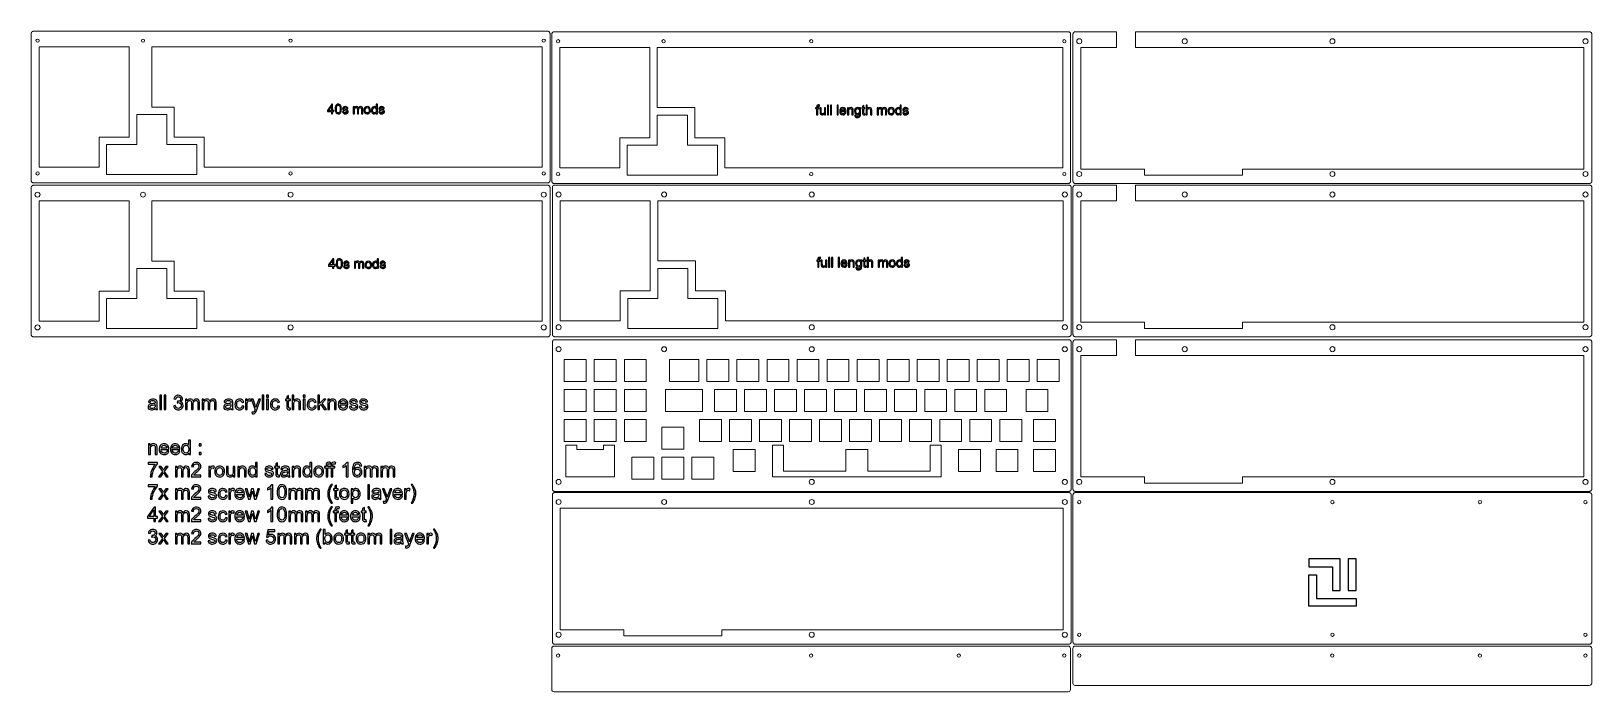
# Model space of a CAD drawing. Header units: millimetres. Extents: x -497 to 493, y -126 to 293.
import ezdxf

# ---------------------------------------------------------------- set-up
doc = ezdxf.new("R2010")
doc.units = ezdxf.units.MM
doc.header["$MEASUREMENT"] = 0
doc.layers.add('Layer 1', color=7, linetype='Continuous')

msp = doc.modelspace()

# ---------------------------------------------------------------- linework, layer by layer
at = {"layer": 'Layer 1', "lineweight": 9}
for points, knots in [([(-168.9452, 292.8777), (-168.9452, 292.8777), (-168.8272, 292.8737), (-168.8272, 292.8737), (-168.8272, 292.8737), (-168.8272, 292.8737), (-168.7102, 292.8597), (-168.7102, 292.8597), (-168.7102, 292.8597), (-168.7102, 292.8597), (-168.5952, 292.8367), (-168.5952, 292.8367), (-168.5952, 292.8367), (-168.5952, 292.8367), (-168.4812, 292.8047), (-168.4812, 292.8047), (-168.4812, 292.8047), (-168.4812, 292.8047), (-168.3712, 292.7637), (-168.3712, 292.7637), (-168.3712, 292.7637), (-168.3712, 292.7637), (-168.2642, 292.7147), (-168.2642, 292.7147), (-168.2642, 292.7147), (-168.2642, 292.7147), (-168.1612, 292.6567), (-168.1612, 292.6567), (-168.1612, 292.6567), (-168.1612, 292.6567), (-168.0632, 292.5917), (-168.0632, 292.5917), (-168.0632, 292.5917), (-168.0632, 292.5917), (-167.9712, 292.5187), (-167.9712, 292.5187), (-167.9712, 292.5187), (-167.9712, 292.5187), (-167.8842, 292.4387), (-167.8842, 292.4387), (-167.8842, 292.4387), (-167.8842, 292.4387), (-167.8042, 292.3527), (-167.8042, 292.3527), (-167.8042, 292.3527), (-167.8042, 292.3527), (-167.7312, 292.2597), (-167.7312, 292.2597), (-167.7312, 292.2597), (-167.7312, 292.2597), (-167.6662, 292.1617), (-167.6662, 292.1617), (-167.6662, 292.1617), (-167.6662, 292.1617), (-167.6082, 292.0587), (-167.6082, 292.0587), (-167.6082, 292.0587), (-167.6082, 292.0587), (-167.5592, 291.9527), (-167.5592, 291.9527), (-167.5592, 291.9527), (-167.5592, 291.9527), (-167.5182, 291.8417), (-167.5182, 291.8417), (-167.5182, 291.8417), (-167.5182, 291.8417), (-167.4862, 291.7287), (-167.4862, 291.7287), (-167.4862, 291.7287), (-167.4862, 291.7287), (-167.4632, 291.6127), (-167.4632, 291.6127), (-167.4632, 291.6127), (-167.4632, 291.6127), (-167.4502, 291.4957), (-167.4502, 291.4957), (-167.4502, 291.4957), (-167.4502, 291.4957), (-167.4452, 291.3777), (-167.4452, 291.3777), (-167.4452, 291.3777), (-167.4452, 291.3777), (-167.4452, 198.178), (-167.4452, 198.178), (-167.4452, 198.178), (-167.4452, 198.178), (-167.4502, 198.06), (-167.4502, 198.06), (-167.4502, 198.06), (-167.4502, 198.06), (-167.4632, 197.943), (-167.4632, 197.943), (-167.4632, 197.943), (-167.4632, 197.943), (-167.4862, 197.828), (-167.4862, 197.828), (-167.4862, 197.828), (-167.4862, 197.828), (-167.5182, 197.714), (-167.5182, 197.714), (-167.5182, 197.714), (-167.5182, 197.714), (-167.5592, 197.604), (-167.5592, 197.604), (-167.5592, 197.604), (-167.5592, 197.604), (-167.6082, 197.497), (-167.6082, 197.497), (-167.6082, 197.497), (-167.6082, 197.497), (-167.6662, 197.394), (-167.6662, 197.394), (-167.6662, 197.394), (-167.6662, 197.394), (-167.7312, 197.296), (-167.7312, 197.296), (-167.7312, 197.296), (-167.7312, 197.296), (-167.8042, 197.204), (-167.8042, 197.204), (-167.8042, 197.204), (-167.8042, 197.204), (-167.8842, 197.117), (-167.8842, 197.117), (-167.8842, 197.117), (-167.8842, 197.117), (-167.9712, 197.037), (-167.9712, 197.037), (-167.9712, 197.037), (-167.9712, 197.037), (-168.0632, 196.964), (-168.0632, 196.964), (-168.0632, 196.964), (-168.0632, 196.964), (-168.1612, 196.899), (-168.1612, 196.899), (-168.1612, 196.899), (-168.1612, 196.899), (-168.2642, 196.841), (-168.2642, 196.841), (-168.2642, 196.841), (-168.2642, 196.841), (-168.3712, 196.792), (-168.3712, 196.792), (-168.3712, 196.792), (-168.3712, 196.792), (-168.4812, 196.751), (-168.4812, 196.751), (-168.4812, 196.751), (-168.4812, 196.751), (-168.5952, 196.719), (-168.5952, 196.719), (-168.5952, 196.719), (-168.5952, 196.719), (-168.7102, 196.696), (-168.7102, 196.696), (-168.7102, 196.696), (-168.7102, 196.696), (-168.8272, 196.683), (-168.8272, 196.683), (-168.8272, 196.683), (-168.8272, 196.683), (-168.9452, 196.678), (-168.9452, 196.678), (-168.9452, 196.678), (-168.9452, 196.678), (-495.0332, 196.678), (-495.0332, 196.678), (-495.0332, 196.678), (-495.0332, 196.678), (-495.1512, 196.683), (-495.1512, 196.683), (-495.1512, 196.683), (-495.1512, 196.683), (-495.2682, 196.696), (-495.2682, 196.696), (-495.2682, 196.696), (-495.2682, 196.696), (-495.3842, 196.719), (-495.3842, 196.719), (-495.3842, 196.719), (-495.3842, 196.719), (-495.4972, 196.751), (-495.4972, 196.751), (-495.4972, 196.751), (-495.4972, 196.751), (-495.6082, 196.792), (-495.6082, 196.792), (-495.6082, 196.792), (-495.6082, 196.792), (-495.7142, 196.841), (-495.7142, 196.841), (-495.7142, 196.841), (-495.7142, 196.841), (-495.8172, 196.899), (-495.8172, 196.899), (-495.8172, 196.899), (-495.8172, 196.899), (-495.9152, 196.964), (-495.9152, 196.964), (-495.9152, 196.964), (-495.9152, 196.964), (-496.0082, 197.037), (-496.0082, 197.037), (-496.0082, 197.037), (-496.0082, 197.037), (-496.0942, 197.117), (-496.0942, 197.117), (-496.0942, 197.117), (-496.0942, 197.117), (-496.1742, 197.204), (-496.1742, 197.204), (-496.1742, 197.204), (-496.1742, 197.204), (-496.2472, 197.296), (-496.2472, 197.296), (-496.2472, 197.296), (-496.2472, 197.296), (-496.3122, 197.394), (-496.3122, 197.394), (-496.3122, 197.394), (-496.3122, 197.394), (-496.3702, 197.497), (-496.3702, 197.497), (-496.3702, 197.497), (-496.3702, 197.497), (-496.4192, 197.604), (-496.4192, 197.604), (-496.4192, 197.604), (-496.4192, 197.604), (-496.4602, 197.714), (-496.4602, 197.714), (-496.4602, 197.714), (-496.4602, 197.714), (-496.4922, 197.828), (-496.4922, 197.828), (-496.4922, 197.828), (-496.4922, 197.828), (-496.5152, 197.943), (-496.5152, 197.943), (-496.5152, 197.943), (-496.5152, 197.943), (-496.5292, 198.06), (-496.5292, 198.06), (-496.5292, 198.06), (-496.5292, 198.06), (-496.5342, 198.178), (-496.5342, 198.178), (-496.5342, 198.178), (-496.5342, 198.178), (-496.5332, 291.3777), (-496.5332, 291.3777), (-496.5332, 291.3777), (-496.5332, 291.3777), (-496.5292, 291.4957), (-496.5292, 291.4957), (-496.5292, 291.4957), (-496.5292, 291.4957), (-496.5152, 291.6127), (-496.5152, 291.6127), (-496.5152, 291.6127), (-496.5152, 291.6127), (-496.4922, 291.7287), (-496.4922, 291.7287), (-496.4922, 291.7287), (-496.4922, 291.7287), (-496.4602, 291.8417), (-496.4602, 291.8417), (-496.4602, 291.8417), (-496.4602, 291.8417), (-496.4192, 291.9527), (-496.4192, 291.9527), (-496.4192, 291.9527), (-496.4192, 291.9527), (-496.3702, 292.0587), (-496.3702, 292.0587), (-496.3702, 292.0587), (-496.3702, 292.0587), (-496.3122, 292.1617), (-496.3122, 292.1617), (-496.3122, 292.1617), (-496.3122, 292.1617), (-496.2472, 292.2597), (-496.2472, 292.2597), (-496.2472, 292.2597), (-496.2472, 292.2597), (-496.1742, 292.3527), (-496.1742, 292.3527), (-496.1742, 292.3527), (-496.1742, 292.3527), (-496.0942, 292.4387), (-496.0942, 292.4387), (-496.0942, 292.4387), (-496.0942, 292.4387), (-496.0082, 292.5187), (-496.0082, 292.5187), (-496.0082, 292.5187), (-496.0082, 292.5187), (-495.9152, 292.5917), (-495.9152, 292.5917), (-495.9152, 292.5917), (-495.9152, 292.5917), (-495.8172, 292.6567), (-495.8172, 292.6567), (-495.8172, 292.6567), (-495.8172, 292.6567), (-495.7142, 292.7147), (-495.7142, 292.7147), (-495.7142, 292.7147), (-495.7142, 292.7147), (-495.6082, 292.7637), (-495.6082, 292.7637), (-495.6082, 292.7637), (-495.6082, 292.7637), (-495.4972, 292.8047), (-495.4972, 292.8047), (-495.4972, 292.8047), (-495.4972, 292.8047), (-495.3842, 292.8367), (-495.3842, 292.8367), (-495.3842, 292.8367), (-495.3842, 292.8367), (-495.2682, 292.8597), (-495.2682, 292.8597), (-495.2682, 292.8597), (-495.2682, 292.8597), (-495.1512, 292.8737), (-495.1512, 292.8737), (-495.1512, 292.8737), (-495.1512, 292.8737), (-495.0332, 292.8787), (-495.0332, 292.8787), (-495.0332, 292.8787), (-495.0332, 292.8787), (-168.9452, 292.8777), (-168.9452, 292.8777)], [0, 0, 0, 0, 0.01176471, 0.01176471, 0.01176471, 0.01176471, 0.02352941, 0.02352941, 0.02352941, 0.02352941, 0.03529412, 0.03529412, 0.03529412, 0.03529412, 0.04705882, 0.04705882, 0.04705882, 0.04705882, 0.05882353, 0.05882353, 0.05882353, 0.05882353, 0.07058824, 0.07058824, 0.07058824, 0.07058824, 0.08235294, 0.08235294, 0.08235294, 0.08235294, 0.09411765, 0.09411765, 0.09411765, 0.09411765, 0.10588235, 0.10588235, 0.10588235, 0.10588235, 0.11764706, 0.11764706, 0.11764706, 0.11764706, 0.12941176, 0.12941176, 0.12941176, 0.12941176, 0.14117647, 0.14117647, 0.14117647, 0.14117647, 0.15294118, 0.15294118, 0.15294118, 0.15294118, 0.16470588, 0.16470588, 0.16470588, 0.16470588, 0.17647059, 0.17647059, 0.17647059, 0.17647059, 0.18823529, 0.18823529, 0.18823529, 0.18823529, 0.2, 0.2, 0.2, 0.2, 0.21176471, 0.21176471, 0.21176471, 0.21176471, 0.22352941, 0.22352941, 0.22352941, 0.22352941, 0.23529412, 0.23529412, 0.23529412, 0.23529412, 0.24705882, 0.24705882, 0.24705882, 0.24705882, 0.25882353, 0.25882353, 0.25882353, 0.25882353, 0.27058824, 0.27058824, 0.27058824, 0.27058824, 0.28235294, 0.28235294, 0.28235294, 0.28235294, 0.29411765, 0.29411765, 0.29411765, 0.29411765, 0.30588235, 0.30588235, 0.30588235, 0.30588235, 0.31764706, 0.31764706, 0.31764706, 0.31764706, 0.32941176, 0.32941176, 0.32941176, 0.32941176, 0.34117647, 0.34117647, 0.34117647, 0.34117647, 0.35294118, 0.35294118, 0.35294118, 0.35294118, 0.36470588, 0.36470588, 0.36470588, 0.36470588, 0.37647059, 0.37647059, 0.37647059, 0.37647059, 0.38823529, 0.38823529, 0.38823529, 0.38823529, 0.4, 0.4, 0.4, 0.4, 0.41176471, 0.41176471, 0.41176471, 0.41176471, 0.42352941, 0.42352941, 0.42352941, 0.42352941, 0.43529412, 0.43529412, 0.43529412, 0.43529412, 0.44705882, 0.44705882, 0.44705882, 0.44705882, 0.45882353, 0.45882353, 0.45882353, 0.45882353, 0.47058824, 0.47058824, 0.47058824, 0.47058824, 0.48235294, 0.48235294, 0.48235294, 0.48235294, 0.49411765, 0.49411765, 0.49411765, 0.49411765, 0.50588235, 0.50588235, 0.50588235, 0.50588235, 0.51764706, 0.51764706, 0.51764706, 0.51764706, 0.52941176, 0.52941176, 0.52941176, 0.52941176, 0.54117647, 0.54117647, 0.54117647, 0.54117647, 0.55294118, 0.55294118, 0.55294118, 0.55294118, 0.56470588, 0.56470588, 0.56470588, 0.56470588, 0.57647059, 0.57647059, 0.57647059, 0.57647059, 0.58823529, 0.58823529, 0.58823529, 0.58823529, 0.6, 0.6, 0.6, 0.6, 0.61176471, 0.61176471, 0.61176471, 0.61176471, 0.62352941, 0.62352941, 0.62352941, 0.62352941, 0.63529412, 0.63529412, 0.63529412, 0.63529412, 0.64705882, 0.64705882, 0.64705882, 0.64705882, 0.65882353, 0.65882353, 0.65882353, 0.65882353, 0.67058824, 0.67058824, 0.67058824, 0.67058824, 0.68235294, 0.68235294, 0.68235294, 0.68235294, 0.69411765, 0.69411765, 0.69411765, 0.69411765, 0.70588235, 0.70588235, 0.70588235, 0.70588235, 0.71764706, 0.71764706, 0.71764706, 0.71764706, 0.72941176, 0.72941176, 0.72941176, 0.72941176, 0.74117647, 0.74117647, 0.74117647, 0.74117647, 0.75294118, 0.75294118, 0.75294118, 0.75294118, 0.76470588, 0.76470588, 0.76470588, 0.76470588, 0.77647059, 0.77647059, 0.77647059, 0.77647059, 0.78823529, 0.78823529, 0.78823529, 0.78823529, 0.8, 0.8, 0.8, 0.8, 0.81176471, 0.81176471, 0.81176471, 0.81176471, 0.82352941, 0.82352941, 0.82352941, 0.82352941, 0.83529412, 0.83529412, 0.83529412, 0.83529412, 0.84705882, 0.84705882, 0.84705882, 0.84705882, 0.85882353, 0.85882353, 0.85882353, 0.85882353, 0.87058824, 0.87058824, 0.87058824, 0.87058824, 0.88235294, 0.88235294, 0.88235294, 0.88235294, 0.89411765, 0.89411765, 0.89411765, 0.89411765, 0.90588235, 0.90588235, 0.90588235, 0.90588235, 0.91764706, 0.91764706, 0.91764706, 0.91764706, 0.92941176, 0.92941176, 0.92941176, 0.92941176, 0.94117647, 0.94117647, 0.94117647, 0.94117647, 0.95294118, 0.95294118, 0.95294118, 0.95294118, 0.96470588, 0.96470588, 0.96470588, 0.96470588, 0.97647059, 0.97647059, 0.97647059, 0.97647059, 1, 1, 1, 1]), ([(-492.5339, 287.9292), (-491.954, 287.9292), (-491.4839, 287.4591), (-491.4839, 286.8792), (-491.4839, 286.8792), (-491.4839, 286.2993), (-491.954, 285.8292), (-492.5339, 285.8292), (-492.5339, 285.8292), (-493.1138, 285.8292), (-493.5839, 286.2993), (-493.5839, 286.8792), (-493.5839, 286.8792), (-493.5839, 287.4591), (-493.1138, 287.9292), (-492.5339, 287.9292)], [0, 0, 0, 0, 0.2, 0.2, 0.2, 0.2, 0.4, 0.4, 0.4, 0.4, 0.6, 0.6, 0.6, 0.6, 1, 1, 1, 1]), ([(-425.6229, 287.929), (-425.043, 287.929), (-424.5729, 287.4589), (-424.5729, 286.879), (-424.5729, 286.879), (-424.5729, 286.2991), (-425.043, 285.829), (-425.6229, 285.829), (-425.6229, 285.829), (-426.2028, 285.829), (-426.6729, 286.2991), (-426.6729, 286.879), (-426.6729, 286.879), (-426.6729, 287.4589), (-426.2028, 287.929), (-425.6229, 287.929)], [0, 0, 0, 0, 0.2, 0.2, 0.2, 0.2, 0.4, 0.4, 0.4, 0.4, 0.6, 0.6, 0.6, 0.6, 1, 1, 1, 1]), ([(-331.9891, 287.929), (-332.569, 287.929), (-333.0391, 287.4589), (-333.0391, 286.879), (-333.0391, 286.879), (-333.0391, 286.2991), (-332.569, 285.829), (-331.9891, 285.829), (-331.9891, 285.829), (-331.4092, 285.829), (-330.9391, 286.2991), (-330.9391, 286.879), (-330.9391, 286.879), (-330.9391, 287.4589), (-331.4092, 287.929), (-331.9891, 287.929)], [0, 0, 0, 0, 0.2, 0.2, 0.2, 0.2, 0.4, 0.4, 0.4, 0.4, 0.6, 0.6, 0.6, 0.6, 1, 1, 1, 1]), ([(-171.4444, 287.929), (-170.8645, 287.929), (-170.3944, 287.4589), (-170.3944, 286.879), (-170.3944, 286.879), (-170.3944, 286.2991), (-170.8645, 285.829), (-171.4444, 285.829), (-171.4444, 285.829), (-172.0243, 285.829), (-172.4944, 286.2991), (-172.4944, 286.879), (-172.4944, 286.879), (-172.4944, 287.4589), (-172.0243, 287.929), (-171.4444, 287.929)], [0, 0, 0, 0, 0.2, 0.2, 0.2, 0.2, 0.4, 0.4, 0.4, 0.4, 0.6, 0.6, 0.6, 0.6, 1, 1, 1, 1]), ([(161.2955, 292.4926), (161.2955, 292.4926), (161.4135, 292.4886), (161.4135, 292.4886), (161.4135, 292.4886), (161.4135, 292.4886), (161.5305, 292.4746), (161.5305, 292.4746), (161.5305, 292.4746), (161.5305, 292.4746), (161.6455, 292.4516), (161.6455, 292.4516), (161.6455, 292.4516), (161.6455, 292.4516), (161.7595, 292.4196), (161.7595, 292.4196), (161.7595, 292.4196), (161.7595, 292.4196), (161.8695, 292.3786), (161.8695, 292.3786), (161.8695, 292.3786), (161.8695, 292.3786), (161.9765, 292.3296), (161.9765, 292.3296), (161.9765, 292.3296), (161.9765, 292.3296), (162.0795, 292.2716), (162.0795, 292.2716), (162.0795, 292.2716), (162.0795, 292.2716), (162.1775, 292.2066), (162.1775, 292.2066), (162.1775, 292.2066), (162.1775, 292.2066), (162.2695, 292.1336), (162.2695, 292.1336), (162.2695, 292.1336), (162.2695, 292.1336), (162.3565, 292.0536), (162.3565, 292.0536), (162.3565, 292.0536), (162.3565, 292.0536), (162.4365, 291.9676), (162.4365, 291.9676), (162.4365, 291.9676), (162.4365, 291.9676), (162.5095, 291.8746), (162.5095, 291.8746), (162.5095, 291.8746), (162.5095, 291.8746), (162.5745, 291.7766), (162.5745, 291.7766), (162.5745, 291.7766), (162.5745, 291.7766), (162.6325, 291.6736), (162.6325, 291.6736), (162.6325, 291.6736), (162.6325, 291.6736), (162.6815, 291.5676), (162.6815, 291.5676), (162.6815, 291.5676), (162.6815, 291.5676), (162.7225, 291.4566), (162.7225, 291.4566), (162.7225, 291.4566), (162.7225, 291.4566), (162.7545, 291.3436), (162.7545, 291.3436), (162.7545, 291.3436), (162.7545, 291.3436), (162.7775, 291.2276), (162.7775, 291.2276), (162.7775, 291.2276), (162.7775, 291.2276), (162.7905, 291.1106), (162.7905, 291.1106), (162.7905, 291.1106), (162.7905, 291.1106), (162.7955, 290.9926), (162.7955, 290.9926), (162.7955, 290.9926), (162.7955, 290.9926), (162.7955, 197.7929), (162.7955, 197.7929), (162.7955, 197.7929), (162.7955, 197.7929), (162.7905, 197.6749), (162.7905, 197.6749), (162.7905, 197.6749), (162.7905, 197.6749), (162.7775, 197.5579), (162.7775, 197.5579), (162.7775, 197.5579), (162.7775, 197.5579), (162.7545, 197.4429), (162.7545, 197.4429), (162.7545, 197.4429), (162.7545, 197.4429), (162.7225, 197.3289), (162.7225, 197.3289), (162.7225, 197.3289), (162.7225, 197.3289), (162.6815, 197.2189), (162.6815, 197.2189), (162.6815, 197.2189), (162.6815, 197.2189), (162.6325, 197.1119), (162.6325, 197.1119), (162.6325, 197.1119), (162.6325, 197.1119), (162.5745, 197.0089), (162.5745, 197.0089), (162.5745, 197.0089), (162.5745, 197.0089), (162.5095, 196.9109), (162.5095, 196.9109), (162.5095, 196.9109), (162.5095, 196.9109), (162.4365, 196.8189), (162.4365, 196.8189), (162.4365, 196.8189), (162.4365, 196.8189), (162.3565, 196.7319), (162.3565, 196.7319), (162.3565, 196.7319), (162.3565, 196.7319), (162.2695, 196.6519), (162.2695, 196.6519), (162.2695, 196.6519), (162.2695, 196.6519), (162.1775, 196.5789), (162.1775, 196.5789), (162.1775, 196.5789), (162.1775, 196.5789), (162.0795, 196.5139), (162.0795, 196.5139), (162.0795, 196.5139), (162.0795, 196.5139), (161.9765, 196.4559), (161.9765, 196.4559), (161.9765, 196.4559), (161.9765, 196.4559), (161.8695, 196.4069), (161.8695, 196.4069), (161.8695, 196.4069), (161.8695, 196.4069), (161.7595, 196.3659), (161.7595, 196.3659), (161.7595, 196.3659), (161.7595, 196.3659), (161.6455, 196.3339), (161.6455, 196.3339), (161.6455, 196.3339), (161.6455, 196.3339), (161.5305, 196.3109), (161.5305, 196.3109), (161.5305, 196.3109), (161.5305, 196.3109), (161.4135, 196.2979), (161.4135, 196.2979), (161.4135, 196.2979), (161.4135, 196.2979), (161.2955, 196.2929), (161.2955, 196.2929), (161.2955, 196.2929), (161.2955, 196.2929), (-164.7925, 196.2929), (-164.7925, 196.2929), (-164.7925, 196.2929), (-164.7925, 196.2929), (-164.9105, 196.2979), (-164.9105, 196.2979), (-164.9105, 196.2979), (-164.9105, 196.2979), (-165.0275, 196.3109), (-165.0275, 196.3109), (-165.0275, 196.3109), (-165.0275, 196.3109), (-165.1435, 196.3339), (-165.1435, 196.3339), (-165.1435, 196.3339), (-165.1435, 196.3339), (-165.2565, 196.3659), (-165.2565, 196.3659), (-165.2565, 196.3659), (-165.2565, 196.3659), (-165.3675, 196.4069), (-165.3675, 196.4069), (-165.3675, 196.4069), (-165.3675, 196.4069), (-165.4735, 196.4559), (-165.4735, 196.4559), (-165.4735, 196.4559), (-165.4735, 196.4559), (-165.5765, 196.5139), (-165.5765, 196.5139), (-165.5765, 196.5139), (-165.5765, 196.5139), (-165.6745, 196.5789), (-165.6745, 196.5789), (-165.6745, 196.5789), (-165.6745, 196.5789), (-165.7675, 196.6519), (-165.7675, 196.6519), (-165.7675, 196.6519), (-165.7675, 196.6519), (-165.8535, 196.7319), (-165.8535, 196.7319), (-165.8535, 196.7319), (-165.8535, 196.7319), (-165.9335, 196.8189), (-165.9335, 196.8189), (-165.9335, 196.8189), (-165.9335, 196.8189), (-166.0065, 196.9109), (-166.0065, 196.9109), (-166.0065, 196.9109), (-166.0065, 196.9109), (-166.0715, 197.0089), (-166.0715, 197.0089), (-166.0715, 197.0089), (-166.0715, 197.0089), (-166.1295, 197.1119), (-166.1295, 197.1119), (-166.1295, 197.1119), (-166.1295, 197.1119), (-166.1785, 197.2189), (-166.1785, 197.2189), (-166.1785, 197.2189), (-166.1785, 197.2189), (-166.2195, 197.3289), (-166.2195, 197.3289), (-166.2195, 197.3289), (-166.2195, 197.3289), (-166.2515, 197.4429), (-166.2515, 197.4429), (-166.2515, 197.4429), (-166.2515, 197.4429), (-166.2745, 197.5579), (-166.2745, 197.5579), (-166.2745, 197.5579), (-166.2745, 197.5579), (-166.2885, 197.6749), (-166.2885, 197.6749), (-166.2885, 197.6749), (-166.2885, 197.6749), (-166.2935, 197.7929), (-166.2935, 197.7929), (-166.2935, 197.7929), (-166.2935, 197.7929), (-166.2925, 290.9926), (-166.2925, 290.9926), (-166.2925, 290.9926), (-166.2925, 290.9926), (-166.2885, 291.1106), (-166.2885, 291.1106), (-166.2885, 291.1106), (-166.2885, 291.1106), (-166.2745, 291.2276), (-166.2745, 291.2276), (-166.2745, 291.2276), (-166.2745, 291.2276), (-166.2515, 291.3436), (-166.2515, 291.3436), (-166.2515, 291.3436), (-166.2515, 291.3436), (-166.2195, 291.4566), (-166.2195, 291.4566), (-166.2195, 291.4566), (-166.2195, 291.4566), (-166.1785, 291.5676), (-166.1785, 291.5676), (-166.1785, 291.5676), (-166.1785, 291.5676), (-166.1295, 291.6736), (-166.1295, 291.6736), (-166.1295, 291.6736), (-166.1295, 291.6736), (-166.0715, 291.7766), (-166.0715, 291.7766), (-166.0715, 291.7766), (-166.0715, 291.7766), (-166.0065, 291.8746), (-166.0065, 291.8746), (-166.0065, 291.8746), (-166.0065, 291.8746), (-165.9335, 291.9676), (-165.9335, 291.9676), (-165.9335, 291.9676), (-165.9335, 291.9676), (-165.8535, 292.0536), (-165.8535, 292.0536), (-165.8535, 292.0536), (-165.8535, 292.0536), (-165.7675, 292.1336), (-165.7675, 292.1336), (-165.7675, 292.1336), (-165.7675, 292.1336), (-165.6745, 292.2066), (-165.6745, 292.2066), (-165.6745, 292.2066), (-165.6745, 292.2066), (-165.5765, 292.2716), (-165.5765, 292.2716), (-165.5765, 292.2716), (-165.5765, 292.2716), (-165.4735, 292.3296), (-165.4735, 292.3296), (-165.4735, 292.3296), (-165.4735, 292.3296), (-165.3675, 292.3786), (-165.3675, 292.3786), (-165.3675, 292.3786), (-165.3675, 292.3786), (-165.2565, 292.4196), (-165.2565, 292.4196), (-165.2565, 292.4196), (-165.2565, 292.4196), (-165.1435, 292.4516), (-165.1435, 292.4516), (-165.1435, 292.4516), (-165.1435, 292.4516), (-165.0275, 292.4746), (-165.0275, 292.4746), (-165.0275, 292.4746), (-165.0275, 292.4746), (-164.9105, 292.4886), (-164.9105, 292.4886), (-164.9105, 292.4886), (-164.9105, 292.4886), (-164.7925, 292.4936), (-164.7925, 292.4936), (-164.7925, 292.4936), (-164.7925, 292.4936), (161.2955, 292.4926), (161.2955, 292.4926)], [0, 0, 0, 0, 0.01176471, 0.01176471, 0.01176471, 0.01176471, 0.02352941, 0.02352941, 0.02352941, 0.02352941, 0.03529412, 0.03529412, 0.03529412, 0.03529412, 0.04705882, 0.04705882, 0.04705882, 0.04705882, 0.05882353, 0.05882353, 0.05882353, 0.05882353, 0.07058824, 0.07058824, 0.07058824, 0.07058824, 0.08235294, 0.08235294, 0.08235294, 0.08235294, 0.09411765, 0.09411765, 0.09411765, 0.09411765, 0.10588235, 0.10588235, 0.10588235, 0.10588235, 0.11764706, 0.11764706, 0.11764706, 0.11764706, 0.12941176, 0.12941176, 0.12941176, 0.12941176, 0.14117647, 0.14117647, 0.14117647, 0.14117647, 0.15294118, 0.15294118, 0.15294118, 0.15294118, 0.16470588, 0.16470588, 0.16470588, 0.16470588, 0.17647059, 0.17647059, 0.17647059, 0.17647059, 0.18823529, 0.18823529, 0.18823529, 0.18823529, 0.2, 0.2, 0.2, 0.2, 0.21176471, 0.21176471, 0.21176471, 0.21176471, 0.22352941, 0.22352941, 0.22352941, 0.22352941, 0.23529412, 0.23529412, 0.23529412, 0.23529412, 0.24705882, 0.24705882, 0.24705882, 0.24705882, 0.25882353, 0.25882353, 0.25882353, 0.25882353, 0.27058824, 0.27058824, 0.27058824, 0.27058824, 0.28235294, 0.28235294, 0.28235294, 0.28235294, 0.29411765, 0.29411765, 0.29411765, 0.29411765, 0.30588235, 0.30588235, 0.30588235, 0.30588235, 0.31764706, 0.31764706, 0.31764706, 0.31764706, 0.32941176, 0.32941176, 0.32941176, 0.32941176, 0.34117647, 0.34117647, 0.34117647, 0.34117647, 0.35294118, 0.35294118, 0.35294118, 0.35294118, 0.36470588, 0.36470588, 0.36470588, 0.36470588, 0.37647059, 0.37647059, 0.37647059, 0.37647059, 0.38823529, 0.38823529, 0.38823529, 0.38823529, 0.4, 0.4, 0.4, 0.4, 0.41176471, 0.41176471, 0.41176471, 0.41176471, 0.42352941, 0.42352941, 0.42352941, 0.42352941, 0.43529412, 0.43529412, 0.43529412, 0.43529412, 0.44705882, 0.44705882, 0.44705882, 0.44705882, 0.45882353, 0.45882353, 0.45882353, 0.45882353, 0.47058824, 0.47058824, 0.47058824, 0.47058824, 0.48235294, 0.48235294, 0.48235294, 0.48235294, 0.49411765, 0.49411765, 0.49411765, 0.49411765, 0.50588235, 0.50588235, 0.50588235, 0.50588235, 0.51764706, 0.51764706, 0.51764706, 0.51764706, 0.52941176, 0.52941176, 0.52941176, 0.52941176, 0.54117647, 0.54117647, 0.54117647, 0.54117647, 0.55294118, 0.55294118, 0.55294118, 0.55294118, 0.56470588, 0.56470588, 0.56470588, 0.56470588, 0.57647059, 0.57647059, 0.57647059, 0.57647059, 0.58823529, 0.58823529, 0.58823529, 0.58823529, 0.6, 0.6, 0.6, 0.6, 0.61176471, 0.61176471, 0.61176471, 0.61176471, 0.62352941, 0.62352941, 0.62352941, 0.62352941, 0.63529412, 0.63529412, 0.63529412, 0.63529412, 0.64705882, 0.64705882, 0.64705882, 0.64705882, 0.65882353, 0.65882353, 0.65882353, 0.65882353, 0.67058824, 0.67058824, 0.67058824, 0.67058824, 0.68235294, 0.68235294, 0.68235294, 0.68235294, 0.69411765, 0.69411765, 0.69411765, 0.69411765, 0.70588235, 0.70588235, 0.70588235, 0.70588235, 0.71764706, 0.71764706, 0.71764706, 0.71764706, 0.72941176, 0.72941176, 0.72941176, 0.72941176, 0.74117647, 0.74117647, 0.74117647, 0.74117647, 0.75294118, 0.75294118, 0.75294118, 0.75294118, 0.76470588, 0.76470588, 0.76470588, 0.76470588, 0.77647059, 0.77647059, 0.77647059, 0.77647059, 0.78823529, 0.78823529, 0.78823529, 0.78823529, 0.8, 0.8, 0.8, 0.8, 0.81176471, 0.81176471, 0.81176471, 0.81176471, 0.82352941, 0.82352941, 0.82352941, 0.82352941, 0.83529412, 0.83529412, 0.83529412, 0.83529412, 0.84705882, 0.84705882, 0.84705882, 0.84705882, 0.85882353, 0.85882353, 0.85882353, 0.85882353, 0.87058824, 0.87058824, 0.87058824, 0.87058824, 0.88235294, 0.88235294, 0.88235294, 0.88235294, 0.89411765, 0.89411765, 0.89411765, 0.89411765, 0.90588235, 0.90588235, 0.90588235, 0.90588235, 0.91764706, 0.91764706, 0.91764706, 0.91764706, 0.92941176, 0.92941176, 0.92941176, 0.92941176, 0.94117647, 0.94117647, 0.94117647, 0.94117647, 0.95294118, 0.95294118, 0.95294118, 0.95294118, 0.96470588, 0.96470588, 0.96470588, 0.96470588, 0.97647059, 0.97647059, 0.97647059, 0.97647059, 1, 1, 1, 1]), ([(-162.2932, 287.5441), (-161.7133, 287.5441), (-161.2432, 287.074), (-161.2432, 286.4941), (-161.2432, 286.4941), (-161.2432, 285.9142), (-161.7133, 285.4441), (-162.2932, 285.4441), (-162.2932, 285.4441), (-162.8731, 285.4441), (-163.3432, 285.9142), (-163.3432, 286.4941), (-163.3432, 286.4941), (-163.3432, 287.074), (-162.8731, 287.5441), (-162.2932, 287.5441)], [0, 0, 0, 0, 0.2, 0.2, 0.2, 0.2, 0.4, 0.4, 0.4, 0.4, 0.6, 0.6, 0.6, 0.6, 1, 1, 1, 1]), ([(-95.3822, 287.5439), (-94.8023, 287.5439), (-94.3322, 287.0738), (-94.3322, 286.4939), (-94.3322, 286.4939), (-94.3322, 285.914), (-94.8023, 285.4439), (-95.3822, 285.4439), (-95.3822, 285.4439), (-95.9621, 285.4439), (-96.4322, 285.914), (-96.4322, 286.4939), (-96.4322, 286.4939), (-96.4322, 287.0738), (-95.9621, 287.5439), (-95.3822, 287.5439)], [0, 0, 0, 0, 0.2, 0.2, 0.2, 0.2, 0.4, 0.4, 0.4, 0.4, 0.6, 0.6, 0.6, 0.6, 1, 1, 1, 1]), ([(-1.7484, 287.5439), (-2.3283, 287.5439), (-2.7984, 287.0738), (-2.7984, 286.4939), (-2.7984, 286.4939), (-2.7984, 285.914), (-2.3283, 285.4439), (-1.7484, 285.4439), (-1.7484, 285.4439), (-1.1685, 285.4439), (-0.6984, 285.914), (-0.6984, 286.4939), (-0.6984, 286.4939), (-0.6984, 287.0738), (-1.1685, 287.5439), (-1.7484, 287.5439)], [0, 0, 0, 0, 0.2, 0.2, 0.2, 0.2, 0.4, 0.4, 0.4, 0.4, 0.6, 0.6, 0.6, 0.6, 1, 1, 1, 1]), ([(158.7963, 287.5439), (159.3762, 287.5439), (159.8463, 287.0738), (159.8463, 286.4939), (159.8463, 286.4939), (159.8463, 285.914), (159.3762, 285.4439), (158.7963, 285.4439), (158.7963, 285.4439), (158.2164, 285.4439), (157.7463, 285.914), (157.7463, 286.4939), (157.7463, 286.4939), (157.7463, 287.0738), (158.2164, 287.5439), (158.7963, 287.5439)], [0, 0, 0, 0, 0.2, 0.2, 0.2, 0.2, 0.4, 0.4, 0.4, 0.4, 0.6, 0.6, 0.6, 0.6, 1, 1, 1, 1]), ([(491.8795, 292.4926), (491.8795, 292.4926), (491.9975, 292.4886), (491.9975, 292.4886), (491.9975, 292.4886), (491.9975, 292.4886), (492.1145, 292.4746), (492.1145, 292.4746), (492.1145, 292.4746), (492.1145, 292.4746), (492.2295, 292.4516), (492.2295, 292.4516), (492.2295, 292.4516), (492.2295, 292.4516), (492.3435, 292.4196), (492.3435, 292.4196), (492.3435, 292.4196), (492.3435, 292.4196), (492.4535, 292.3786), (492.4535, 292.3786), (492.4535, 292.3786), (492.4535, 292.3786), (492.5605, 292.3296), (492.5605, 292.3296), (492.5605, 292.3296), (492.5605, 292.3296), (492.6635, 292.2716), (492.6635, 292.2716), (492.6635, 292.2716), (492.6635, 292.2716), (492.7615, 292.2066), (492.7615, 292.2066), (492.7615, 292.2066), (492.7615, 292.2066), (492.8535, 292.1336), (492.8535, 292.1336), (492.8535, 292.1336), (492.8535, 292.1336), (492.9405, 292.0536), (492.9405, 292.0536), (492.9405, 292.0536), (492.9405, 292.0536), (493.0205, 291.9676), (493.0205, 291.9676), (493.0205, 291.9676), (493.0205, 291.9676), (493.0935, 291.8746), (493.0935, 291.8746), (493.0935, 291.8746), (493.0935, 291.8746), (493.1585, 291.7766), (493.1585, 291.7766), (493.1585, 291.7766), (493.1585, 291.7766), (493.2165, 291.6736), (493.2165, 291.6736), (493.2165, 291.6736), (493.2165, 291.6736), (493.2655, 291.5676), (493.2655, 291.5676), (493.2655, 291.5676), (493.2655, 291.5676), (493.3065, 291.4566), (493.3065, 291.4566), (493.3065, 291.4566), (493.3065, 291.4566), (493.3385, 291.3436), (493.3385, 291.3436), (493.3385, 291.3436), (493.3385, 291.3436), (493.3615, 291.2276), (493.3615, 291.2276), (493.3615, 291.2276), (493.3615, 291.2276), (493.3745, 291.1106), (493.3745, 291.1106), (493.3745, 291.1106), (493.3745, 291.1106), (493.3795, 290.9926), (493.3795, 290.9926), (493.3795, 290.9926), (493.3795, 290.9926), (493.3795, 197.7929), (493.3795, 197.7929), (493.3795, 197.7929), (493.3795, 197.7929), (493.3745, 197.6749), (493.3745, 197.6749), (493.3745, 197.6749), (493.3745, 197.6749), (493.3615, 197.5579), (493.3615, 197.5579), (493.3615, 197.5579), (493.3615, 197.5579), (493.3385, 197.4429), (493.3385, 197.4429), (493.3385, 197.4429), (493.3385, 197.4429), (493.3065, 197.3289), (493.3065, 197.3289), (493.3065, 197.3289), (493.3065, 197.3289), (493.2655, 197.2189), (493.2655, 197.2189), (493.2655, 197.2189), (493.2655, 197.2189), (493.2165, 197.1119), (493.2165, 197.1119), (493.2165, 197.1119), (493.2165, 197.1119), (493.1585, 197.0089), (493.1585, 197.0089), (493.1585, 197.0089), (493.1585, 197.0089), (493.0935, 196.9109), (493.0935, 196.9109), (493.0935, 196.9109), (493.0935, 196.9109), (493.0205, 196.8189), (493.0205, 196.8189), (493.0205, 196.8189), (493.0205, 196.8189), (492.9405, 196.7319), (492.9405, 196.7319), (492.9405, 196.7319), (492.9405, 196.7319), (492.8535, 196.6519), (492.8535, 196.6519), (492.8535, 196.6519), (492.8535, 196.6519), (492.7615, 196.5789), (492.7615, 196.5789), (492.7615, 196.5789), (492.7615, 196.5789), (492.6635, 196.5139), (492.6635, 196.5139), (492.6635, 196.5139), (492.6635, 196.5139), (492.5605, 196.4559), (492.5605, 196.4559), (492.5605, 196.4559), (492.5605, 196.4559), (492.4535, 196.4069), (492.4535, 196.4069), (492.4535, 196.4069), (492.4535, 196.4069), (492.3435, 196.3659), (492.3435, 196.3659), (492.3435, 196.3659), (492.3435, 196.3659), (492.2295, 196.3339), (492.2295, 196.3339), (492.2295, 196.3339), (492.2295, 196.3339), (492.1145, 196.3109), (492.1145, 196.3109), (492.1145, 196.3109), (492.1145, 196.3109), (491.9975, 196.2979), (491.9975, 196.2979), (491.9975, 196.2979), (491.9975, 196.2979), (491.8795, 196.2929), (491.8795, 196.2929), (491.8795, 196.2929), (491.8795, 196.2929), (165.7915, 196.2929), (165.7915, 196.2929), (165.7915, 196.2929), (165.7915, 196.2929), (165.6735, 196.2979), (165.6735, 196.2979), (165.6735, 196.2979), (165.6735, 196.2979), (165.5565, 196.3109), (165.5565, 196.3109), (165.5565, 196.3109), (165.5565, 196.3109), (165.4405, 196.3339), (165.4405, 196.3339), (165.4405, 196.3339), (165.4405, 196.3339), (165.3275, 196.3659), (165.3275, 196.3659), (165.3275, 196.3659), (165.3275, 196.3659), (165.2165, 196.4069), (165.2165, 196.4069), (165.2165, 196.4069), (165.2165, 196.4069), (165.1105, 196.4559), (165.1105, 196.4559), (165.1105, 196.4559), (165.1105, 196.4559), (165.0075, 196.5139), (165.0075, 196.5139), (165.0075, 196.5139), (165.0075, 196.5139), (164.9095, 196.5789), (164.9095, 196.5789), (164.9095, 196.5789), (164.9095, 196.5789), (164.8165, 196.6519), (164.8165, 196.6519), (164.8165, 196.6519), (164.8165, 196.6519), (164.7305, 196.7319), (164.7305, 196.7319), (164.7305, 196.7319), (164.7305, 196.7319), (164.6505, 196.8189), (164.6505, 196.8189), (164.6505, 196.8189), (164.6505, 196.8189), (164.5775, 196.9109), (164.5775, 196.9109), (164.5775, 196.9109), (164.5775, 196.9109), (164.5125, 197.0089), (164.5125, 197.0089), (164.5125, 197.0089), (164.5125, 197.0089), (164.4545, 197.1119), (164.4545, 197.1119), (164.4545, 197.1119), (164.4545, 197.1119), (164.4055, 197.2189), (164.4055, 197.2189), (164.4055, 197.2189), (164.4055, 197.2189), (164.3645, 197.3289), (164.3645, 197.3289), (164.3645, 197.3289), (164.3645, 197.3289), (164.3325, 197.4429), (164.3325, 197.4429), (164.3325, 197.4429), (164.3325, 197.4429), (164.3095, 197.5579), (164.3095, 197.5579), (164.3095, 197.5579), (164.3095, 197.5579), (164.2955, 197.6749), (164.2955, 197.6749), (164.2955, 197.6749), (164.2955, 197.6749), (164.2905, 197.7929), (164.2905, 197.7929), (164.2905, 197.7929), (164.2905, 197.7929), (164.2915, 290.9926), (164.2915, 290.9926), (164.2915, 290.9926), (164.2915, 290.9926), (164.2955, 291.1106), (164.2955, 291.1106), (164.2955, 291.1106), (164.2955, 291.1106), (164.3095, 291.2276), (164.3095, 291.2276), (164.3095, 291.2276), (164.3095, 291.2276), (164.3325, 291.3436), (164.3325, 291.3436), (164.3325, 291.3436), (164.3325, 291.3436), (164.3645, 291.4566), (164.3645, 291.4566), (164.3645, 291.4566), (164.3645, 291.4566), (164.4055, 291.5676), (164.4055, 291.5676), (164.4055, 291.5676), (164.4055, 291.5676), (164.4545, 291.6736), (164.4545, 291.6736), (164.4545, 291.6736), (164.4545, 291.6736), (164.5125, 291.7766), (164.5125, 291.7766), (164.5125, 291.7766), (164.5125, 291.7766), (164.5775, 291.8746), (164.5775, 291.8746), (164.5775, 291.8746), (164.5775, 291.8746), (164.6505, 291.9676), (164.6505, 291.9676), (164.6505, 291.9676), (164.6505, 291.9676), (164.7305, 292.0536), (164.7305, 292.0536), (164.7305, 292.0536), (164.7305, 292.0536), (164.8165, 292.1336), (164.8165, 292.1336), (164.8165, 292.1336), (164.8165, 292.1336), (164.9095, 292.2066), (164.9095, 292.2066), (164.9095, 292.2066), (164.9095, 292.2066), (165.0075, 292.2716), (165.0075, 292.2716), (165.0075, 292.2716), (165.0075, 292.2716), (165.1105, 292.3296), (165.1105, 292.3296), (165.1105, 292.3296), (165.1105, 292.3296), (165.2165, 292.3786), (165.2165, 292.3786), (165.2165, 292.3786), (165.2165, 292.3786), (165.3275, 292.4196), (165.3275, 292.4196), (165.3275, 292.4196), (165.3275, 292.4196), (165.4405, 292.4516), (165.4405, 292.4516), (165.4405, 292.4516), (165.4405, 292.4516), (165.5565, 292.4746), (165.5565, 292.4746), (165.5565, 292.4746), (165.5565, 292.4746), (165.6735, 292.4886), (165.6735, 292.4886), (165.6735, 292.4886), (165.6735, 292.4886), (165.7915, 292.4936), (165.7915, 292.4936), (165.7915, 292.4936), (165.7915, 292.4936), (191.866, 292.4935), (191.866, 292.4935), (191.866, 292.4935), (191.866, 292.4935), (191.866, 282.4946), (191.866, 282.4946), (191.866, 282.4946), (191.866, 282.4946), (169.2895, 282.4946), (169.2895, 282.4946), (169.2895, 282.4946), (169.2895, 282.4946), (169.2895, 205.4186), (169.2895, 205.4186), (169.2895, 205.4186), (183.5772, 205.4186), (195.2893, 205.4186), (209.577, 205.4186), (209.577, 205.4186), (209.577, 205.4186), (209.577, 201.5296), (209.577, 201.5296), (209.577, 201.5296), (209.577, 201.5296), (271.88, 201.5296), (271.88, 201.5296), (271.88, 201.5296), (271.88, 201.5296), (271.88, 205.4178), (271.88, 205.4178), (271.88, 205.4178), (344.905, 205.4178), (415.3545, 205.4178), (488.3795, 205.4178), (488.3795, 205.4178), (488.3795, 205.4178), (488.3795, 282.4946), (488.3795, 282.4946), (488.3795, 282.4946), (488.3795, 282.4946), (203.866, 282.4946), (203.866, 282.4946), (203.866, 282.4946), (203.866, 282.4946), (203.866, 292.4935), (203.866, 292.4935), (203.866, 292.4935), (203.866, 292.4935), (491.8795, 292.4926), (491.8795, 292.4926)], [0, 0, 0, 0, 0.01030928, 0.01030928, 0.01030928, 0.01030928, 0.02061856, 0.02061856, 0.02061856, 0.02061856, 0.03092784, 0.03092784, 0.03092784, 0.03092784, 0.04123711, 0.04123711, 0.04123711, 0.04123711, 0.05154639, 0.05154639, 0.05154639, 0.05154639, 0.06185567, 0.06185567, 0.06185567, 0.06185567, 0.07216495, 0.07216495, 0.07216495, 0.07216495, 0.08247423, 0.08247423, 0.08247423, 0.08247423, 0.09278351, 0.09278351, 0.09278351, 0.09278351, 0.10309278, 0.10309278, 0.10309278, 0.10309278, 0.11340206, 0.11340206, 0.11340206, 0.11340206, 0.12371134, 0.12371134, 0.12371134, 0.12371134, 0.13402062, 0.13402062, 0.13402062, 0.13402062, 0.1443299, 0.1443299, 0.1443299, 0.1443299, 0.15463918, 0.15463918, 0.15463918, 0.15463918, 0.16494845, 0.16494845, 0.16494845, 0.16494845, 0.17525773, 0.17525773, 0.17525773, 0.17525773, 0.18556701, 0.18556701, 0.18556701, 0.18556701, 0.19587629, 0.19587629, 0.19587629, 0.19587629, 0.20618557, 0.20618557, 0.20618557, 0.20618557, 0.21649485, 0.21649485, 0.21649485, 0.21649485, 0.22680412, 0.22680412, 0.22680412, 0.22680412, 0.2371134, 0.2371134, 0.2371134, 0.2371134, 0.24742268, 0.24742268, 0.24742268, 0.24742268, 0.25773196, 0.25773196, 0.25773196, 0.25773196, 0.26804124, 0.26804124, 0.26804124, 0.26804124, 0.27835052, 0.27835052, 0.27835052, 0.27835052, 0.28865979, 0.28865979, 0.28865979, 0.28865979, 0.29896907, 0.29896907, 0.29896907, 0.29896907, 0.30927835, 0.30927835, 0.30927835, 0.30927835, 0.31958763, 0.31958763, 0.31958763, 0.31958763, 0.32989691, 0.32989691, 0.32989691, 0.32989691, 0.34020619, 0.34020619, 0.34020619, 0.34020619, 0.35051546, 0.35051546, 0.35051546, 0.35051546, 0.36082474, 0.36082474, 0.36082474, 0.36082474, 0.37113402, 0.37113402, 0.37113402, 0.37113402, 0.3814433, 0.3814433, 0.3814433, 0.3814433, 0.39175258, 0.39175258, 0.39175258, 0.39175258, 0.40206186, 0.40206186, 0.40206186, 0.40206186, 0.41237113, 0.41237113, 0.41237113, 0.41237113, 0.42268041, 0.42268041, 0.42268041, 0.42268041, 0.43298969, 0.43298969, 0.43298969, 0.43298969, 0.44329897, 0.44329897, 0.44329897, 0.44329897, 0.45360825, 0.45360825, 0.45360825, 0.45360825, 0.46391753, 0.46391753, 0.46391753, 0.46391753, 0.4742268, 0.4742268, 0.4742268, 0.4742268, 0.48453608, 0.48453608, 0.48453608, 0.48453608, 0.49484536, 0.49484536, 0.49484536, 0.49484536, 0.50515464, 0.50515464, 0.50515464, 0.50515464, 0.51546392, 0.51546392, 0.51546392, 0.51546392, 0.5257732, 0.5257732, 0.5257732, 0.5257732, 0.53608247, 0.53608247, 0.53608247, 0.53608247, 0.54639175, 0.54639175, 0.54639175, 0.54639175, 0.55670103, 0.55670103, 0.55670103, 0.55670103, 0.56701031, 0.56701031, 0.56701031, 0.56701031, 0.57731959, 0.57731959, 0.57731959, 0.57731959, 0.58762887, 0.58762887, 0.58762887, 0.58762887, 0.59793814, 0.59793814, 0.59793814, 0.59793814, 0.60824742, 0.60824742, 0.60824742, 0.60824742, 0.6185567, 0.6185567, 0.6185567, 0.6185567, 0.62886598, 0.62886598, 0.62886598, 0.62886598, 0.63917526, 0.63917526, 0.63917526, 0.63917526, 0.64948454, 0.64948454, 0.64948454, 0.64948454, 0.65979381, 0.65979381, 0.65979381, 0.65979381, 0.67010309, 0.67010309, 0.67010309, 0.67010309, 0.68041237, 0.68041237, 0.68041237, 0.68041237, 0.69072165, 0.69072165, 0.69072165, 0.69072165, 0.70103093, 0.70103093, 0.70103093, 0.70103093, 0.71134021, 0.71134021, 0.71134021, 0.71134021, 0.72164948, 0.72164948, 0.72164948, 0.72164948, 0.73195876, 0.73195876, 0.73195876, 0.73195876, 0.74226804, 0.74226804, 0.74226804, 0.74226804, 0.75257732, 0.75257732, 0.75257732, 0.75257732, 0.7628866, 0.7628866, 0.7628866, 0.7628866, 0.77319588, 0.77319588, 0.77319588, 0.77319588, 0.78350515, 0.78350515, 0.78350515, 0.78350515, 0.79381443, 0.79381443, 0.79381443, 0.79381443, 0.80412371, 0.80412371, 0.80412371, 0.80412371, 0.81443299, 0.81443299, 0.81443299, 0.81443299, 0.82474227, 0.82474227, 0.82474227, 0.82474227, 0.83505155, 0.83505155, 0.83505155, 0.83505155, 0.84536082, 0.84536082, 0.84536082, 0.84536082, 0.8556701, 0.8556701, 0.8556701, 0.8556701, 0.86597938, 0.86597938, 0.86597938, 0.86597938, 0.87628866, 0.87628866, 0.87628866, 0.87628866, 0.88659794, 0.88659794, 0.88659794, 0.88659794, 0.89690722, 0.89690722, 0.89690722, 0.89690722, 0.90721649, 0.90721649, 0.90721649, 0.90721649, 0.91752577, 0.91752577, 0.91752577, 0.91752577, 0.92783505, 0.92783505, 0.92783505, 0.92783505, 0.93814433, 0.93814433, 0.93814433, 0.93814433, 0.94845361, 0.94845361, 0.94845361, 0.94845361, 0.95876289, 0.95876289, 0.95876289, 0.95876289, 0.96907216, 0.96907216, 0.96907216, 0.96907216, 0.97938144, 0.97938144, 0.97938144, 0.97938144, 1, 1, 1, 1]), ([(168.2907, 288.0939), (169.1744, 288.0939), (169.8907, 287.3776), (169.8907, 286.4939), (169.8907, 286.4939), (169.8907, 285.6102), (169.1744, 284.8939), (168.2907, 284.8939), (168.2907, 284.8939), (167.407, 284.8939), (166.6907, 285.6102), (166.6907, 286.4939), (166.6907, 286.4939), (166.6907, 287.3776), (167.407, 288.0939), (168.2907, 288.0939)], [0, 0, 0, 0, 0.2, 0.2, 0.2, 0.2, 0.4, 0.4, 0.4, 0.4, 0.6, 0.6, 0.6, 0.6, 1, 1, 1, 1]), ([(235.2017, 288.0937), (236.0854, 288.0937), (236.8017, 287.3774), (236.8017, 286.4937), (236.8017, 286.4937), (236.8017, 285.61), (236.0854, 284.8937), (235.2017, 284.8937), (235.2017, 284.8937), (234.318, 284.8937), (233.6017, 285.61), (233.6017, 286.4937), (233.6017, 286.4937), (233.6017, 287.3774), (234.318, 288.0937), (235.2017, 288.0937)], [0, 0, 0, 0, 0.2, 0.2, 0.2, 0.2, 0.4, 0.4, 0.4, 0.4, 0.6, 0.6, 0.6, 0.6, 1, 1, 1, 1]), ([(328.8355, 288.0937), (327.9518, 288.0937), (327.2355, 287.3774), (327.2355, 286.4937), (327.2355, 286.4937), (327.2355, 285.61), (327.9518, 284.8937), (328.8355, 284.8937), (328.8355, 284.8937), (329.7192, 284.8937), (330.4355, 285.61), (330.4355, 286.4937), (330.4355, 286.4937), (330.4355, 287.3774), (329.7192, 288.0937), (328.8355, 288.0937)], [0, 0, 0, 0, 0.2, 0.2, 0.2, 0.2, 0.4, 0.4, 0.4, 0.4, 0.6, 0.6, 0.6, 0.6, 1, 1, 1, 1]), ([(489.3802, 288.0937), (490.2639, 288.0937), (490.9802, 287.3774), (490.9802, 286.4937), (490.9802, 286.4937), (490.9802, 285.61), (490.2639, 284.8937), (489.3802, 284.8937), (489.3802, 284.8937), (488.4965, 284.8937), (487.7802, 285.61), (487.7802, 286.4937), (487.7802, 286.4937), (487.7802, 287.3774), (488.4965, 288.0937), (489.3802, 288.0937)], [0, 0, 0, 0, 0.2, 0.2, 0.2, 0.2, 0.4, 0.4, 0.4, 0.4, 0.6, 0.6, 0.6, 0.6, 1, 1, 1, 1]), ([(-491.5352, 282.8797), (-491.5352, 282.8797), (-491.5352, 206.6767), (-491.5352, 206.6767), (-491.5352, 206.6767), (-491.5352, 206.6767), (-453.4322, 206.6767), (-453.4322, 206.6767), (-453.4322, 206.6767), (-453.4322, 206.6767), (-453.4322, 225.7267), (-453.4322, 225.7267), (-453.4322, 225.7267), (-453.4322, 225.7267), (-434.3822, 225.7267), (-434.3822, 225.7267), (-434.3822, 225.7267), (-434.3822, 225.7267), (-434.3822, 282.8797), (-434.3822, 282.8797), (-434.3822, 282.8797), (-434.3822, 282.8797), (-491.5352, 282.8797), (-491.5352, 282.8797)], [0, 0, 0, 0, 0.14285714, 0.14285714, 0.14285714, 0.14285714, 0.28571429, 0.28571429, 0.28571429, 0.28571429, 0.42857143, 0.42857143, 0.42857143, 0.42857143, 0.57142857, 0.57142857, 0.57142857, 0.57142857, 0.71428571, 0.71428571, 0.71428571, 0.71428571, 1, 1, 1, 1]), ([(-420.0982, 282.8798), (-420.0982, 282.8798), (-420.0982, 244.7768), (-420.0982, 244.7768), (-420.0982, 244.7768), (-420.0982, 244.7768), (-405.8092, 244.7767), (-405.8092, 244.7767), (-405.8092, 244.7767), (-405.8092, 244.7767), (-405.8092, 225.7267), (-405.8092, 225.7267), (-405.8092, 225.7267), (-405.8092, 225.7267), (-386.7602, 225.7267), (-386.7602, 225.7267), (-386.7602, 225.7267), (-386.7602, 225.7267), (-386.7602, 206.6767), (-386.7602, 206.6767), (-386.7602, 206.6767), (-386.7602, 206.6767), (-172.4452, 206.6767), (-172.4452, 206.6767), (-172.4452, 206.6767), (-172.4452, 206.6767), (-172.4452, 282.8797), (-172.4452, 282.8797), (-172.4452, 282.8797), (-172.4452, 282.8797), (-420.0982, 282.8798), (-420.0982, 282.8798)], [0, 0, 0, 0, 0.11111111, 0.11111111, 0.11111111, 0.11111111, 0.22222222, 0.22222222, 0.22222222, 0.22222222, 0.33333333, 0.33333333, 0.33333333, 0.33333333, 0.44444444, 0.44444444, 0.44444444, 0.44444444, 0.55555556, 0.55555556, 0.55555556, 0.55555556, 0.66666667, 0.66666667, 0.66666667, 0.66666667, 0.77777778, 0.77777778, 0.77777778, 0.77777778, 1, 1, 1, 1]), ([(-161.2945, 282.4946), (-161.2945, 282.4946), (-161.2945, 206.2916), (-161.2945, 206.2916), (-161.2945, 206.2916), (-161.2945, 206.2916), (-123.1915, 206.2916), (-123.1915, 206.2916), (-123.1915, 206.2916), (-123.1915, 206.2916), (-123.1915, 225.3416), (-123.1915, 225.3416), (-123.1915, 225.3416), (-123.1915, 225.3416), (-104.1415, 225.3416), (-104.1415, 225.3416), (-104.1415, 225.3416), (-104.1415, 225.3416), (-104.1415, 282.4946), (-104.1415, 282.4946), (-104.1415, 282.4946), (-104.1415, 282.4946), (-161.2945, 282.4946), (-161.2945, 282.4946)], [0, 0, 0, 0, 0.14285714, 0.14285714, 0.14285714, 0.14285714, 0.28571429, 0.28571429, 0.28571429, 0.28571429, 0.42857143, 0.42857143, 0.42857143, 0.42857143, 0.57142857, 0.57142857, 0.57142857, 0.57142857, 0.71428571, 0.71428571, 0.71428571, 0.71428571, 1, 1, 1, 1]), ([(-99.3815, 282.4946), (-99.3815, 282.4946), (-99.3815, 244.3916), (-99.3815, 244.3916), (-99.3815, 244.3916), (-99.3815, 244.3916), (-75.5685, 244.3916), (-75.5685, 244.3916), (-75.5685, 244.3916), (-75.5685, 244.3916), (-75.5685, 225.3416), (-75.5685, 225.3416), (-75.5685, 225.3416), (-75.5685, 225.3416), (-56.5195, 225.3416), (-56.5195, 225.3416), (-56.5195, 225.3416), (-56.5195, 225.3416), (-56.5195, 206.2916), (-56.5195, 206.2916), (-56.5195, 206.2916), (-56.5195, 206.2916), (157.7955, 206.2916), (157.7955, 206.2916), (157.7955, 206.2916), (157.7955, 206.2916), (157.7955, 282.4946), (157.7955, 282.4946), (157.7955, 282.4946), (157.7955, 282.4946), (-99.3815, 282.4946), (-99.3815, 282.4946)], [0, 0, 0, 0, 0.11111111, 0.11111111, 0.11111111, 0.11111111, 0.22222222, 0.22222222, 0.22222222, 0.22222222, 0.33333333, 0.33333333, 0.33333333, 0.33333333, 0.44444444, 0.44444444, 0.44444444, 0.44444444, 0.55555556, 0.55555556, 0.55555556, 0.55555556, 0.66666667, 0.66666667, 0.66666667, 0.66666667, 0.77777778, 0.77777778, 0.77777778, 0.77777778, 1, 1, 1, 1]), ([(-429.6222, 240.0167), (-429.6222, 240.0167), (-429.6222, 220.9667), (-429.6222, 220.9667), (-429.6222, 220.9667), (-429.6222, 220.9667), (-448.6722, 220.9667), (-448.6722, 220.9667), (-448.6722, 220.9667), (-448.6722, 220.9667), (-448.6722, 201.9147), (-448.6722, 201.9147), (-448.6722, 201.9147), (-448.6722, 201.9147), (-391.5202, 201.9147), (-391.5202, 201.9147), (-391.5202, 201.9147), (-391.5202, 201.9147), (-391.5202, 220.9667), (-391.5202, 220.9667), (-391.5202, 220.9667), (-391.5202, 220.9667), (-410.5702, 220.9667), (-410.5702, 220.9667), (-410.5702, 220.9667), (-410.5702, 220.9667), (-410.5702, 240.0167), (-410.5702, 240.0167), (-410.5702, 240.0167), (-410.5702, 240.0167), (-429.6222, 240.0167), (-429.6222, 240.0167)], [0, 0, 0, 0, 0.11111111, 0.11111111, 0.11111111, 0.11111111, 0.22222222, 0.22222222, 0.22222222, 0.22222222, 0.33333333, 0.33333333, 0.33333333, 0.33333333, 0.44444444, 0.44444444, 0.44444444, 0.44444444, 0.55555556, 0.55555556, 0.55555556, 0.55555556, 0.66666667, 0.66666667, 0.66666667, 0.66666667, 0.77777778, 0.77777778, 0.77777778, 0.77777778, 1, 1, 1, 1]), ([(-99.3815, 239.6316), (-99.3815, 239.6316), (-99.3815, 220.5816), (-99.3815, 220.5816), (-99.3815, 220.5816), (-99.3815, 220.5816), (-118.4315, 220.5816), (-118.4315, 220.5816), (-118.4315, 220.5816), (-118.4315, 220.5816), (-118.4315, 201.5296), (-118.4315, 201.5296), (-118.4315, 201.5296), (-118.4315, 201.5296), (-61.2795, 201.5296), (-61.2795, 201.5296), (-61.2795, 201.5296), (-61.2795, 201.5296), (-61.2795, 220.5816), (-61.2795, 220.5816), (-61.2795, 220.5816), (-61.2795, 220.5816), (-80.3295, 220.5816), (-80.3295, 220.5816), (-80.3295, 220.5816), (-80.3295, 220.5816), (-80.3295, 239.6316), (-80.3295, 239.6316), (-80.3295, 239.6316), (-80.3295, 239.6316), (-99.3815, 239.6316), (-99.3815, 239.6316)], [0, 0, 0, 0, 0.11111111, 0.11111111, 0.11111111, 0.11111111, 0.22222222, 0.22222222, 0.22222222, 0.22222222, 0.33333333, 0.33333333, 0.33333333, 0.33333333, 0.44444444, 0.44444444, 0.44444444, 0.44444444, 0.55555556, 0.55555556, 0.55555556, 0.55555556, 0.66666667, 0.66666667, 0.66666667, 0.66666667, 0.77777778, 0.77777778, 0.77777778, 0.77777778, 1, 1, 1, 1]), ([(-492.5348, 203.7275), (-491.9549, 203.7275), (-491.4848, 203.2574), (-491.4848, 202.6775), (-491.4848, 202.6775), (-491.4848, 202.0976), (-491.9549, 201.6275), (-492.5348, 201.6275), (-492.5348, 201.6275), (-493.1147, 201.6275), (-493.5848, 202.0976), (-493.5848, 202.6775), (-493.5848, 202.6775), (-493.5848, 203.2574), (-493.1147, 203.7275), (-492.5348, 203.7275)], [0, 0, 0, 0, 0.2, 0.2, 0.2, 0.2, 0.4, 0.4, 0.4, 0.4, 0.6, 0.6, 0.6, 0.6, 1, 1, 1, 1]), ([(-331.9891, 203.7273), (-332.569, 203.7273), (-333.0391, 203.2572), (-333.0391, 202.6773), (-333.0391, 202.6773), (-333.0391, 202.0974), (-332.569, 201.6273), (-331.9891, 201.6273), (-331.9891, 201.6273), (-331.4092, 201.6273), (-330.9391, 202.0974), (-330.9391, 202.6773), (-330.9391, 202.6773), (-330.9391, 203.2572), (-331.4092, 203.7273), (-331.9891, 203.7273)], [0, 0, 0, 0, 0.2, 0.2, 0.2, 0.2, 0.4, 0.4, 0.4, 0.4, 0.6, 0.6, 0.6, 0.6, 1, 1, 1, 1]), ([(-171.4444, 203.7275), (-170.8645, 203.7275), (-170.3944, 203.2574), (-170.3944, 202.6775), (-170.3944, 202.6775), (-170.3944, 202.0976), (-170.8645, 201.6275), (-171.4444, 201.6275), (-171.4444, 201.6275), (-172.0243, 201.6275), (-172.4944, 202.0976), (-172.4944, 202.6775), (-172.4944, 202.6775), (-172.4944, 203.2574), (-172.0243, 203.7275), (-171.4444, 203.7275)], [0, 0, 0, 0, 0.2, 0.2, 0.2, 0.2, 0.4, 0.4, 0.4, 0.4, 0.6, 0.6, 0.6, 0.6, 1, 1, 1, 1]), ([(-162.2941, 203.3424), (-161.7142, 203.3424), (-161.2441, 202.8723), (-161.2441, 202.2924), (-161.2441, 202.2924), (-161.2441, 201.7125), (-161.7142, 201.2424), (-162.2941, 201.2424), (-162.2941, 201.2424), (-162.874, 201.2424), (-163.3441, 201.7125), (-163.3441, 202.2924), (-163.3441, 202.2924), (-163.3441, 202.8723), (-162.874, 203.3424), (-162.2941, 203.3424)], [0, 0, 0, 0, 0.2, 0.2, 0.2, 0.2, 0.4, 0.4, 0.4, 0.4, 0.6, 0.6, 0.6, 0.6, 1, 1, 1, 1]), ([(-1.7484, 203.3422), (-2.3283, 203.3422), (-2.7984, 202.8721), (-2.7984, 202.2922), (-2.7984, 202.2922), (-2.7984, 201.7123), (-2.3283, 201.2422), (-1.7484, 201.2422), (-1.7484, 201.2422), (-1.1685, 201.2422), (-0.6984, 201.7123), (-0.6984, 202.2922), (-0.6984, 202.2922), (-0.6984, 202.8721), (-1.1685, 203.3422), (-1.7484, 203.3422)], [0, 0, 0, 0, 0.2, 0.2, 0.2, 0.2, 0.4, 0.4, 0.4, 0.4, 0.6, 0.6, 0.6, 0.6, 1, 1, 1, 1]), ([(158.7963, 203.3424), (159.3762, 203.3424), (159.8463, 202.8723), (159.8463, 202.2924), (159.8463, 202.2924), (159.8463, 201.7125), (159.3762, 201.2424), (158.7963, 201.2424), (158.7963, 201.2424), (158.2164, 201.2424), (157.7463, 201.7125), (157.7463, 202.2924), (157.7463, 202.2924), (157.7463, 202.8723), (158.2164, 203.3424), (158.7963, 203.3424)], [0, 0, 0, 0, 0.2, 0.2, 0.2, 0.2, 0.4, 0.4, 0.4, 0.4, 0.6, 0.6, 0.6, 0.6, 1, 1, 1, 1]), ([(168.2898, 203.8922), (169.1735, 203.8922), (169.8898, 203.1759), (169.8898, 202.2922), (169.8898, 202.2922), (169.8898, 201.4085), (169.1735, 200.6922), (168.2898, 200.6922), (168.2898, 200.6922), (167.4061, 200.6922), (166.6898, 201.4085), (166.6898, 202.2922), (166.6898, 202.2922), (166.6898, 203.1759), (167.4061, 203.8922), (168.2898, 203.8922)], [0, 0, 0, 0, 0.2, 0.2, 0.2, 0.2, 0.4, 0.4, 0.4, 0.4, 0.6, 0.6, 0.6, 0.6, 1, 1, 1, 1]), ([(328.8355, 203.892), (327.9518, 203.892), (327.2355, 203.1757), (327.2355, 202.292), (327.2355, 202.292), (327.2355, 201.4083), (327.9518, 200.692), (328.8355, 200.692), (328.8355, 200.692), (329.7192, 200.692), (330.4355, 201.4083), (330.4355, 202.292), (330.4355, 202.292), (330.4355, 203.1757), (329.7192, 203.892), (328.8355, 203.892)], [0, 0, 0, 0, 0.2, 0.2, 0.2, 0.2, 0.4, 0.4, 0.4, 0.4, 0.6, 0.6, 0.6, 0.6, 1, 1, 1, 1]), ([(489.3802, 203.8922), (490.2639, 203.8922), (490.9802, 203.1759), (490.9802, 202.2922), (490.9802, 202.2922), (490.9802, 201.4085), (490.2639, 200.6922), (489.3802, 200.6922), (489.3802, 200.6922), (488.4965, 200.6922), (487.7802, 201.4085), (487.7802, 202.2922), (487.7802, 202.2922), (487.7802, 203.1759), (488.4965, 203.8922), (489.3802, 203.8922)], [0, 0, 0, 0, 0.2, 0.2, 0.2, 0.2, 0.4, 0.4, 0.4, 0.4, 0.6, 0.6, 0.6, 0.6, 1, 1, 1, 1]), ([(-168.9452, 195.178), (-168.9452, 195.178), (-168.8272, 195.174), (-168.8272, 195.174), (-168.8272, 195.174), (-168.8272, 195.174), (-168.7102, 195.16), (-168.7102, 195.16), (-168.7102, 195.16), (-168.7102, 195.16), (-168.5952, 195.137), (-168.5952, 195.137), (-168.5952, 195.137), (-168.5952, 195.137), (-168.4812, 195.105), (-168.4812, 195.105), (-168.4812, 195.105), (-168.4812, 195.105), (-168.3712, 195.064), (-168.3712, 195.064), (-168.3712, 195.064), (-168.3712, 195.064), (-168.2642, 195.015), (-168.2642, 195.015), (-168.2642, 195.015), (-168.2642, 195.015), (-168.1612, 194.957), (-168.1612, 194.957), (-168.1612, 194.957), (-168.1612, 194.957), (-168.0632, 194.892), (-168.0632, 194.892), (-168.0632, 194.892), (-168.0632, 194.892), (-167.9712, 194.819), (-167.9712, 194.819), (-167.9712, 194.819), (-167.9712, 194.819), (-167.8842, 194.739), (-167.8842, 194.739), (-167.8842, 194.739), (-167.8842, 194.739), (-167.8042, 194.653), (-167.8042, 194.653), (-167.8042, 194.653), (-167.8042, 194.653), (-167.7312, 194.56), (-167.7312, 194.56), (-167.7312, 194.56), (-167.7312, 194.56), (-167.6662, 194.462), (-167.6662, 194.462), (-167.6662, 194.462), (-167.6662, 194.462), (-167.6082, 194.359), (-167.6082, 194.359), (-167.6082, 194.359), (-167.6082, 194.359), (-167.5592, 194.253), (-167.5592, 194.253), (-167.5592, 194.253), (-167.5592, 194.253), (-167.5182, 194.142), (-167.5182, 194.142), (-167.5182, 194.142), (-167.5182, 194.142), (-167.4862, 194.029), (-167.4862, 194.029), (-167.4862, 194.029), (-167.4862, 194.029), (-167.4632, 193.913), (-167.4632, 193.913), (-167.4632, 193.913), (-167.4632, 193.913), (-167.4502, 193.796), (-167.4502, 193.796), (-167.4502, 193.796), (-167.4502, 193.796), (-167.4452, 193.678), (-167.4452, 193.678), (-167.4452, 193.678), (-167.4452, 193.678), (-167.4452, 100.4783), (-167.4452, 100.4783), (-167.4452, 100.4783), (-167.4452, 100.4783), (-167.4502, 100.3603), (-167.4502, 100.3603), (-167.4502, 100.3603), (-167.4502, 100.3603), (-167.4632, 100.2433), (-167.4632, 100.2433), (-167.4632, 100.2433), (-167.4632, 100.2433), (-167.4862, 100.1283), (-167.4862, 100.1283), (-167.4862, 100.1283), (-167.4862, 100.1283), (-167.5182, 100.0143), (-167.5182, 100.0143), (-167.5182, 100.0143), (-167.5182, 100.0143), (-167.5592, 99.9043), (-167.5592, 99.9043), (-167.5592, 99.9043), (-167.5592, 99.9043), (-167.6082, 99.7973), (-167.6082, 99.7973), (-167.6082, 99.7973), (-167.6082, 99.7973), (-167.6662, 99.6943), (-167.6662, 99.6943), (-167.6662, 99.6943), (-167.6662, 99.6943), (-167.7312, 99.5963), (-167.7312, 99.5963), (-167.7312, 99.5963), (-167.7312, 99.5963), (-167.8042, 99.5043), (-167.8042, 99.5043), (-167.8042, 99.5043), (-167.8042, 99.5043), (-167.8842, 99.4173), (-167.8842, 99.4173), (-167.8842, 99.4173), (-167.8842, 99.4173), (-167.9712, 99.3373), (-167.9712, 99.3373), (-167.9712, 99.3373), (-167.9712, 99.3373), (-168.0632, 99.2643), (-168.0632, 99.2643), (-168.0632, 99.2643), (-168.0632, 99.2643), (-168.1612, 99.1993), (-168.1612, 99.1993), (-168.1612, 99.1993), (-168.1612, 99.1993), (-168.2642, 99.1413), (-168.2642, 99.1413), (-168.2642, 99.1413), (-168.2642, 99.1413), (-168.3712, 99.0923), (-168.3712, 99.0923), (-168.3712, 99.0923), (-168.3712, 99.0923), (-168.4812, 99.0513), (-168.4812, 99.0513), (-168.4812, 99.0513), (-168.4812, 99.0513), (-168.5952, 99.0193), (-168.5952, 99.0193), (-168.5952, 99.0193), (-168.5952, 99.0193), (-168.7102, 98.9963), (-168.7102, 98.9963), (-168.7102, 98.9963), (-168.7102, 98.9963), (-168.8272, 98.9833), (-168.8272, 98.9833), (-168.8272, 98.9833), (-168.8272, 98.9833), (-168.9452, 98.9783), (-168.9452, 98.9783), (-168.9452, 98.9783), (-168.9452, 98.9783), (-495.0332, 98.9783), (-495.0332, 98.9783), (-495.0332, 98.9783), (-495.0332, 98.9783), (-495.1512, 98.9833), (-495.1512, 98.9833), (-495.1512, 98.9833), (-495.1512, 98.9833), (-495.2682, 98.9963), (-495.2682, 98.9963), (-495.2682, 98.9963), (-495.2682, 98.9963), (-495.3842, 99.0193), (-495.3842, 99.0193), (-495.3842, 99.0193), (-495.3842, 99.0193), (-495.4972, 99.0513), (-495.4972, 99.0513), (-495.4972, 99.0513), (-495.4972, 99.0513), (-495.6082, 99.0923), (-495.6082, 99.0923), (-495.6082, 99.0923), (-495.6082, 99.0923), (-495.7142, 99.1413), (-495.7142, 99.1413), (-495.7142, 99.1413), (-495.7142, 99.1413), (-495.8172, 99.1993), (-495.8172, 99.1993), (-495.8172, 99.1993), (-495.8172, 99.1993), (-495.9152, 99.2643), (-495.9152, 99.2643), (-495.9152, 99.2643), (-495.9152, 99.2643), (-496.0082, 99.3373), (-496.0082, 99.3373), (-496.0082, 99.3373), (-496.0082, 99.3373), (-496.0942, 99.4173), (-496.0942, 99.4173), (-496.0942, 99.4173), (-496.0942, 99.4173), (-496.1742, 99.5043), (-496.1742, 99.5043), (-496.1742, 99.5043), (-496.1742, 99.5043), (-496.2472, 99.5963), (-496.2472, 99.5963), (-496.2472, 99.5963), (-496.2472, 99.5963), (-496.3122, 99.6943), (-496.3122, 99.6943), (-496.3122, 99.6943), (-496.3122, 99.6943), (-496.3702, 99.7973), (-496.3702, 99.7973), (-496.3702, 99.7973), (-496.3702, 99.7973), (-496.4192, 99.9043), (-496.4192, 99.9043), (-496.4192, 99.9043), (-496.4192, 99.9043), (-496.4602, 100.0143), (-496.4602, 100.0143), (-496.4602, 100.0143), (-496.4602, 100.0143), (-496.4922, 100.1283), (-496.4922, 100.1283), (-496.4922, 100.1283), (-496.4922, 100.1283), (-496.5152, 100.2433), (-496.5152, 100.2433), (-496.5152, 100.2433), (-496.5152, 100.2433), (-496.5292, 100.3603), (-496.5292, 100.3603), (-496.5292, 100.3603), (-496.5292, 100.3603), (-496.5342, 100.4783), (-496.5342, 100.4783), (-496.5342, 100.4783), (-496.5342, 100.4783), (-496.5332, 193.678), (-496.5332, 193.678), (-496.5332, 193.678), (-496.5332, 193.678), (-496.5292, 193.796), (-496.5292, 193.796), (-496.5292, 193.796), (-496.5292, 193.796), (-496.5152, 193.913), (-496.5152, 193.913), (-496.5152, 193.913), (-496.5152, 193.913), (-496.4922, 194.029), (-496.4922, 194.029), (-496.4922, 194.029), (-496.4922, 194.029), (-496.4602, 194.142), (-496.4602, 194.142), (-496.4602, 194.142), (-496.4602, 194.142), (-496.4192, 194.253), (-496.4192, 194.253), (-496.4192, 194.253), (-496.4192, 194.253), (-496.3702, 194.359), (-496.3702, 194.359), (-496.3702, 194.359), (-496.3702, 194.359), (-496.3122, 194.462), (-496.3122, 194.462), (-496.3122, 194.462), (-496.3122, 194.462), (-496.2472, 194.56), (-496.2472, 194.56), (-496.2472, 194.56), (-496.2472, 194.56), (-496.1742, 194.653), (-496.1742, 194.653), (-496.1742, 194.653), (-496.1742, 194.653), (-496.0942, 194.739), (-496.0942, 194.739), (-496.0942, 194.739), (-496.0942, 194.739), (-496.0082, 194.819), (-496.0082, 194.819), (-496.0082, 194.819), (-496.0082, 194.819), (-495.9152, 194.892), (-495.9152, 194.892), (-495.9152, 194.892), (-495.9152, 194.892), (-495.8172, 194.957), (-495.8172, 194.957), (-495.8172, 194.957), (-495.8172, 194.957), (-495.7142, 195.015), (-495.7142, 195.015), (-495.7142, 195.015), (-495.7142, 195.015), (-495.6082, 195.064), (-495.6082, 195.064), (-495.6082, 195.064), (-495.6082, 195.064), (-495.4972, 195.105), (-495.4972, 195.105), (-495.4972, 195.105), (-495.4972, 195.105), (-495.3842, 195.137), (-495.3842, 195.137), (-495.3842, 195.137), (-495.3842, 195.137), (-495.2682, 195.16), (-495.2682, 195.16), (-495.2682, 195.16), (-495.2682, 195.16), (-495.1512, 195.174), (-495.1512, 195.174), (-495.1512, 195.174), (-495.1512, 195.174), (-495.0332, 195.179), (-495.0332, 195.179), (-495.0332, 195.179), (-495.0332, 195.179), (-168.9452, 195.178), (-168.9452, 195.178)], [0, 0, 0, 0, 0.01176471, 0.01176471, 0.01176471, 0.01176471, 0.02352941, 0.02352941, 0.02352941, 0.02352941, 0.03529412, 0.03529412, 0.03529412, 0.03529412, 0.04705882, 0.04705882, 0.04705882, 0.04705882, 0.05882353, 0.05882353, 0.05882353, 0.05882353, 0.07058824, 0.07058824, 0.07058824, 0.07058824, 0.08235294, 0.08235294, 0.08235294, 0.08235294, 0.09411765, 0.09411765, 0.09411765, 0.09411765, 0.10588235, 0.10588235, 0.10588235, 0.10588235, 0.11764706, 0.11764706, 0.11764706, 0.11764706, 0.12941176, 0.12941176, 0.12941176, 0.12941176, 0.14117647, 0.14117647, 0.14117647, 0.14117647, 0.15294118, 0.15294118, 0.15294118, 0.15294118, 0.16470588, 0.16470588, 0.16470588, 0.16470588, 0.17647059, 0.17647059, 0.17647059, 0.17647059, 0.18823529, 0.18823529, 0.18823529, 0.18823529, 0.2, 0.2, 0.2, 0.2, 0.21176471, 0.21176471, 0.21176471, 0.21176471, 0.22352941, 0.22352941, 0.22352941, 0.22352941, 0.23529412, 0.23529412, 0.23529412, 0.23529412, 0.24705882, 0.24705882, 0.24705882, 0.24705882, 0.25882353, 0.25882353, 0.25882353, 0.25882353, 0.27058824, 0.27058824, 0.27058824, 0.27058824, 0.28235294, 0.28235294, 0.28235294, 0.28235294, 0.29411765, 0.29411765, 0.29411765, 0.29411765, 0.30588235, 0.30588235, 0.30588235, 0.30588235, 0.31764706, 0.31764706, 0.31764706, 0.31764706, 0.32941176, 0.32941176, 0.32941176, 0.32941176, 0.34117647, 0.34117647, 0.34117647, 0.34117647, 0.35294118, 0.35294118, 0.35294118, 0.35294118, 0.36470588, 0.36470588, 0.36470588, 0.36470588, 0.37647059, 0.37647059, 0.37647059, 0.37647059, 0.38823529, 0.38823529, 0.38823529, 0.38823529, 0.4, 0.4, 0.4, 0.4, 0.41176471, 0.41176471, 0.41176471, 0.41176471, 0.42352941, 0.42352941, 0.42352941, 0.42352941, 0.43529412, 0.43529412, 0.43529412, 0.43529412, 0.44705882, 0.44705882, 0.44705882, 0.44705882, 0.45882353, 0.45882353, 0.45882353, 0.45882353, 0.47058824, 0.47058824, 0.47058824, 0.47058824, 0.48235294, 0.48235294, 0.48235294, 0.48235294, 0.49411765, 0.49411765, 0.49411765, 0.49411765, 0.50588235, 0.50588235, 0.50588235, 0.50588235, 0.51764706, 0.51764706, 0.51764706, 0.51764706, 0.52941176, 0.52941176, 0.52941176, 0.52941176, 0.54117647, 0.54117647, 0.54117647, 0.54117647, 0.55294118, 0.55294118, 0.55294118, 0.55294118, 0.56470588, 0.56470588, 0.56470588, 0.56470588, 0.57647059, 0.57647059, 0.57647059, 0.57647059, 0.58823529, 0.58823529, 0.58823529, 0.58823529, 0.6, 0.6, 0.6, 0.6, 0.61176471, 0.61176471, 0.61176471, 0.61176471, 0.62352941, 0.62352941, 0.62352941, 0.62352941, 0.63529412, 0.63529412, 0.63529412, 0.63529412, 0.64705882, 0.64705882, 0.64705882, 0.64705882, 0.65882353, 0.65882353, 0.65882353, 0.65882353, 0.67058824, 0.67058824, 0.67058824, 0.67058824, 0.68235294, 0.68235294, 0.68235294, 0.68235294, 0.69411765, 0.69411765, 0.69411765, 0.69411765, 0.70588235, 0.70588235, 0.70588235, 0.70588235, 0.71764706, 0.71764706, 0.71764706, 0.71764706, 0.72941176, 0.72941176, 0.72941176, 0.72941176, 0.74117647, 0.74117647, 0.74117647, 0.74117647, 0.75294118, 0.75294118, 0.75294118, 0.75294118, 0.76470588, 0.76470588, 0.76470588, 0.76470588, 0.77647059, 0.77647059, 0.77647059, 0.77647059, 0.78823529, 0.78823529, 0.78823529, 0.78823529, 0.8, 0.8, 0.8, 0.8, 0.81176471, 0.81176471, 0.81176471, 0.81176471, 0.82352941, 0.82352941, 0.82352941, 0.82352941, 0.83529412, 0.83529412, 0.83529412, 0.83529412, 0.84705882, 0.84705882, 0.84705882, 0.84705882, 0.85882353, 0.85882353, 0.85882353, 0.85882353, 0.87058824, 0.87058824, 0.87058824, 0.87058824, 0.88235294, 0.88235294, 0.88235294, 0.88235294, 0.89411765, 0.89411765, 0.89411765, 0.89411765, 0.90588235, 0.90588235, 0.90588235, 0.90588235, 0.91764706, 0.91764706, 0.91764706, 0.91764706, 0.92941176, 0.92941176, 0.92941176, 0.92941176, 0.94117647, 0.94117647, 0.94117647, 0.94117647, 0.95294118, 0.95294118, 0.95294118, 0.95294118, 0.96470588, 0.96470588, 0.96470588, 0.96470588, 0.97647059, 0.97647059, 0.97647059, 0.97647059, 1, 1, 1, 1]), ([(-492.5339, 190.7793), (-491.6502, 190.7793), (-490.9339, 190.063), (-490.9339, 189.1793), (-490.9339, 189.1793), (-490.9339, 188.2956), (-491.6502, 187.5793), (-492.5339, 187.5793), (-492.5339, 187.5793), (-493.4176, 187.5793), (-494.1339, 188.2956), (-494.1339, 189.1793), (-494.1339, 189.1793), (-494.1339, 190.063), (-493.4176, 190.7793), (-492.5339, 190.7793)], [0, 0, 0, 0, 0.2, 0.2, 0.2, 0.2, 0.4, 0.4, 0.4, 0.4, 0.6, 0.6, 0.6, 0.6, 1, 1, 1, 1]), ([(-425.6229, 190.7791), (-424.7392, 190.7791), (-424.0229, 190.0628), (-424.0229, 189.1791), (-424.0229, 189.1791), (-424.0229, 188.2954), (-424.7392, 187.5791), (-425.6229, 187.5791), (-425.6229, 187.5791), (-426.5066, 187.5791), (-427.2229, 188.2954), (-427.2229, 189.1791), (-427.2229, 189.1791), (-427.2229, 190.0628), (-426.5066, 190.7791), (-425.6229, 190.7791)], [0, 0, 0, 0, 0.2, 0.2, 0.2, 0.2, 0.4, 0.4, 0.4, 0.4, 0.6, 0.6, 0.6, 0.6, 1, 1, 1, 1]), ([(-331.9891, 190.7791), (-332.8728, 190.7791), (-333.5891, 190.0628), (-333.5891, 189.1791), (-333.5891, 189.1791), (-333.5891, 188.2954), (-332.8728, 187.5791), (-331.9891, 187.5791), (-331.9891, 187.5791), (-331.1054, 187.5791), (-330.3891, 188.2954), (-330.3891, 189.1791), (-330.3891, 189.1791), (-330.3891, 190.0628), (-331.1054, 190.7791), (-331.9891, 190.7791)], [0, 0, 0, 0, 0.2, 0.2, 0.2, 0.2, 0.4, 0.4, 0.4, 0.4, 0.6, 0.6, 0.6, 0.6, 1, 1, 1, 1]), ([(-171.4444, 190.7791), (-170.5607, 190.7791), (-169.8444, 190.0628), (-169.8444, 189.1791), (-169.8444, 189.1791), (-169.8444, 188.2954), (-170.5607, 187.5791), (-171.4444, 187.5791), (-171.4444, 187.5791), (-172.3281, 187.5791), (-173.0444, 188.2954), (-173.0444, 189.1791), (-173.0444, 189.1791), (-173.0444, 190.0628), (-172.3281, 190.7791), (-171.4444, 190.7791)], [0, 0, 0, 0, 0.2, 0.2, 0.2, 0.2, 0.4, 0.4, 0.4, 0.4, 0.6, 0.6, 0.6, 0.6, 1, 1, 1, 1]), ([(161.6263, 195.296), (161.6263, 195.296), (161.7443, 195.292), (161.7443, 195.292), (161.7443, 195.292), (161.7443, 195.292), (161.8613, 195.278), (161.8613, 195.278), (161.8613, 195.278), (161.8613, 195.278), (161.9763, 195.255), (161.9763, 195.255), (161.9763, 195.255), (161.9763, 195.255), (162.0903, 195.223), (162.0903, 195.223), (162.0903, 195.223), (162.0903, 195.223), (162.2003, 195.182), (162.2003, 195.182), (162.2003, 195.182), (162.2003, 195.182), (162.3073, 195.133), (162.3073, 195.133), (162.3073, 195.133), (162.3073, 195.133), (162.4103, 195.075), (162.4103, 195.075), (162.4103, 195.075), (162.4103, 195.075), (162.5083, 195.01), (162.5083, 195.01), (162.5083, 195.01), (162.5083, 195.01), (162.6003, 194.937), (162.6003, 194.937), (162.6003, 194.937), (162.6003, 194.937), (162.6873, 194.857), (162.6873, 194.857), (162.6873, 194.857), (162.6873, 194.857), (162.7673, 194.771), (162.7673, 194.771), (162.7673, 194.771), (162.7673, 194.771), (162.8403, 194.678), (162.8403, 194.678), (162.8403, 194.678), (162.8403, 194.678), (162.9053, 194.58), (162.9053, 194.58), (162.9053, 194.58), (162.9053, 194.58), (162.9633, 194.477), (162.9633, 194.477), (162.9633, 194.477), (162.9633, 194.477), (163.0123, 194.371), (163.0123, 194.371), (163.0123, 194.371), (163.0123, 194.371), (163.0533, 194.26), (163.0533, 194.26), (163.0533, 194.26), (163.0533, 194.26), (163.0853, 194.147), (163.0853, 194.147), (163.0853, 194.147), (163.0853, 194.147), (163.1083, 194.031), (163.1083, 194.031), (163.1083, 194.031), (163.1083, 194.031), (163.1213, 193.914), (163.1213, 193.914), (163.1213, 193.914), (163.1213, 193.914), (163.1263, 193.796), (163.1263, 193.796), (163.1263, 193.796), (163.1263, 193.796), (163.1263, 100.5963), (163.1263, 100.5963), (163.1263, 100.5963), (163.1263, 100.5963), (163.1213, 100.4783), (163.1213, 100.4783), (163.1213, 100.4783), (163.1213, 100.4783), (163.1083, 100.3613), (163.1083, 100.3613), (163.1083, 100.3613), (163.1083, 100.3613), (163.0853, 100.2463), (163.0853, 100.2463), (163.0853, 100.2463), (163.0853, 100.2463), (163.0533, 100.1323), (163.0533, 100.1323), (163.0533, 100.1323), (163.0533, 100.1323), (163.0123, 100.0223), (163.0123, 100.0223), (163.0123, 100.0223), (163.0123, 100.0223), (162.9633, 99.9153), (162.9633, 99.9153), (162.9633, 99.9153), (162.9633, 99.9153), (162.9053, 99.8123), (162.9053, 99.8123), (162.9053, 99.8123), (162.9053, 99.8123), (162.8403, 99.7143), (162.8403, 99.7143), (162.8403, 99.7143), (162.8403, 99.7143), (162.7673, 99.6223), (162.7673, 99.6223), (162.7673, 99.6223), (162.7673, 99.6223), (162.6873, 99.5353), (162.6873, 99.5353), (162.6873, 99.5353), (162.6873, 99.5353), (162.6003, 99.4553), (162.6003, 99.4553), (162.6003, 99.4553), (162.6003, 99.4553), (162.5083, 99.3823), (162.5083, 99.3823), (162.5083, 99.3823), (162.5083, 99.3823), (162.4103, 99.3173), (162.4103, 99.3173), (162.4103, 99.3173), (162.4103, 99.3173), (162.3073, 99.2593), (162.3073, 99.2593), (162.3073, 99.2593), (162.3073, 99.2593), (162.2003, 99.2103), (162.2003, 99.2103), (162.2003, 99.2103), (162.2003, 99.2103), (162.0903, 99.1693), (162.0903, 99.1693), (162.0903, 99.1693), (162.0903, 99.1693), (161.9763, 99.1373), (161.9763, 99.1373), (161.9763, 99.1373), (161.9763, 99.1373), (161.8613, 99.1143), (161.8613, 99.1143), (161.8613, 99.1143), (161.8613, 99.1143), (161.7443, 99.1013), (161.7443, 99.1013), (161.7443, 99.1013), (161.7443, 99.1013), (161.6263, 99.0963), (161.6263, 99.0963), (161.6263, 99.0963), (161.6263, 99.0963), (-164.4617, 99.0963), (-164.4617, 99.0963), (-164.4617, 99.0963), (-164.4617, 99.0963), (-164.5797, 99.1013), (-164.5797, 99.1013), (-164.5797, 99.1013), (-164.5797, 99.1013), (-164.6967, 99.1143), (-164.6967, 99.1143), (-164.6967, 99.1143), (-164.6967, 99.1143), (-164.8127, 99.1373), (-164.8127, 99.1373), (-164.8127, 99.1373), (-164.8127, 99.1373), (-164.9257, 99.1693), (-164.9257, 99.1693), (-164.9257, 99.1693), (-164.9257, 99.1693), (-165.0367, 99.2103), (-165.0367, 99.2103), (-165.0367, 99.2103), (-165.0367, 99.2103), (-165.1427, 99.2593), (-165.1427, 99.2593), (-165.1427, 99.2593), (-165.1427, 99.2593), (-165.2457, 99.3173), (-165.2457, 99.3173), (-165.2457, 99.3173), (-165.2457, 99.3173), (-165.3437, 99.3823), (-165.3437, 99.3823), (-165.3437, 99.3823), (-165.3437, 99.3823), (-165.4367, 99.4553), (-165.4367, 99.4553), (-165.4367, 99.4553), (-165.4367, 99.4553), (-165.5227, 99.5353), (-165.5227, 99.5353), (-165.5227, 99.5353), (-165.5227, 99.5353), (-165.6027, 99.6223), (-165.6027, 99.6223), (-165.6027, 99.6223), (-165.6027, 99.6223), (-165.6757, 99.7143), (-165.6757, 99.7143), (-165.6757, 99.7143), (-165.6757, 99.7143), (-165.7407, 99.8123), (-165.7407, 99.8123), (-165.7407, 99.8123), (-165.7407, 99.8123), (-165.7987, 99.9153), (-165.7987, 99.9153), (-165.7987, 99.9153), (-165.7987, 99.9153), (-165.8477, 100.0223), (-165.8477, 100.0223), (-165.8477, 100.0223), (-165.8477, 100.0223), (-165.8887, 100.1323), (-165.8887, 100.1323), (-165.8887, 100.1323), (-165.8887, 100.1323), (-165.9207, 100.2463), (-165.9207, 100.2463), (-165.9207, 100.2463), (-165.9207, 100.2463), (-165.9437, 100.3613), (-165.9437, 100.3613), (-165.9437, 100.3613), (-165.9437, 100.3613), (-165.9577, 100.4783), (-165.9577, 100.4783), (-165.9577, 100.4783), (-165.9577, 100.4783), (-165.9627, 100.5963), (-165.9627, 100.5963), (-165.9627, 100.5963), (-165.9627, 100.5963), (-165.9617, 193.796), (-165.9617, 193.796), (-165.9617, 193.796), (-165.9617, 193.796), (-165.9577, 193.914), (-165.9577, 193.914), (-165.9577, 193.914), (-165.9577, 193.914), (-165.9437, 194.031), (-165.9437, 194.031), (-165.9437, 194.031), (-165.9437, 194.031), (-165.9207, 194.147), (-165.9207, 194.147), (-165.9207, 194.147), (-165.9207, 194.147), (-165.8887, 194.26), (-165.8887, 194.26), (-165.8887, 194.26), (-165.8887, 194.26), (-165.8477, 194.371), (-165.8477, 194.371), (-165.8477, 194.371), (-165.8477, 194.371), (-165.7987, 194.477), (-165.7987, 194.477), (-165.7987, 194.477), (-165.7987, 194.477), (-165.7407, 194.58), (-165.7407, 194.58), (-165.7407, 194.58), (-165.7407, 194.58), (-165.6757, 194.678), (-165.6757, 194.678), (-165.6757, 194.678), (-165.6757, 194.678), (-165.6027, 194.771), (-165.6027, 194.771), (-165.6027, 194.771), (-165.6027, 194.771), (-165.5227, 194.857), (-165.5227, 194.857), (-165.5227, 194.857), (-165.5227, 194.857), (-165.4367, 194.937), (-165.4367, 194.937), (-165.4367, 194.937), (-165.4367, 194.937), (-165.3437, 195.01), (-165.3437, 195.01), (-165.3437, 195.01), (-165.3437, 195.01), (-165.2457, 195.075), (-165.2457, 195.075), (-165.2457, 195.075), (-165.2457, 195.075), (-165.1427, 195.133), (-165.1427, 195.133), (-165.1427, 195.133), (-165.1427, 195.133), (-165.0367, 195.182), (-165.0367, 195.182), (-165.0367, 195.182), (-165.0367, 195.182), (-164.9257, 195.223), (-164.9257, 195.223), (-164.9257, 195.223), (-164.9257, 195.223), (-164.8127, 195.255), (-164.8127, 195.255), (-164.8127, 195.255), (-164.8127, 195.255), (-164.6967, 195.278), (-164.6967, 195.278), (-164.6967, 195.278), (-164.6967, 195.278), (-164.5797, 195.292), (-164.5797, 195.292), (-164.5797, 195.292), (-164.5797, 195.292), (-164.4617, 195.297), (-164.4617, 195.297), (-164.4617, 195.297), (-164.4617, 195.297), (161.6263, 195.296), (161.6263, 195.296)], [0, 0, 0, 0, 0.01176471, 0.01176471, 0.01176471, 0.01176471, 0.02352941, 0.02352941, 0.02352941, 0.02352941, 0.03529412, 0.03529412, 0.03529412, 0.03529412, 0.04705882, 0.04705882, 0.04705882, 0.04705882, 0.05882353, 0.05882353, 0.05882353, 0.05882353, 0.07058824, 0.07058824, 0.07058824, 0.07058824, 0.08235294, 0.08235294, 0.08235294, 0.08235294, 0.09411765, 0.09411765, 0.09411765, 0.09411765, 0.10588235, 0.10588235, 0.10588235, 0.10588235, 0.11764706, 0.11764706, 0.11764706, 0.11764706, 0.12941176, 0.12941176, 0.12941176, 0.12941176, 0.14117647, 0.14117647, 0.14117647, 0.14117647, 0.15294118, 0.15294118, 0.15294118, 0.15294118, 0.16470588, 0.16470588, 0.16470588, 0.16470588, 0.17647059, 0.17647059, 0.17647059, 0.17647059, 0.18823529, 0.18823529, 0.18823529, 0.18823529, 0.2, 0.2, 0.2, 0.2, 0.21176471, 0.21176471, 0.21176471, 0.21176471, 0.22352941, 0.22352941, 0.22352941, 0.22352941, 0.23529412, 0.23529412, 0.23529412, 0.23529412, 0.24705882, 0.24705882, 0.24705882, 0.24705882, 0.25882353, 0.25882353, 0.25882353, 0.25882353, 0.27058824, 0.27058824, 0.27058824, 0.27058824, 0.28235294, 0.28235294, 0.28235294, 0.28235294, 0.29411765, 0.29411765, 0.29411765, 0.29411765, 0.30588235, 0.30588235, 0.30588235, 0.30588235, 0.31764706, 0.31764706, 0.31764706, 0.31764706, 0.32941176, 0.32941176, 0.32941176, 0.32941176, 0.34117647, 0.34117647, 0.34117647, 0.34117647, 0.35294118, 0.35294118, 0.35294118, 0.35294118, 0.36470588, 0.36470588, 0.36470588, 0.36470588, 0.37647059, 0.37647059, 0.37647059, 0.37647059, 0.38823529, 0.38823529, 0.38823529, 0.38823529, 0.4, 0.4, 0.4, 0.4, 0.41176471, 0.41176471, 0.41176471, 0.41176471, 0.42352941, 0.42352941, 0.42352941, 0.42352941, 0.43529412, 0.43529412, 0.43529412, 0.43529412, 0.44705882, 0.44705882, 0.44705882, 0.44705882, 0.45882353, 0.45882353, 0.45882353, 0.45882353, 0.47058824, 0.47058824, 0.47058824, 0.47058824, 0.48235294, 0.48235294, 0.48235294, 0.48235294, 0.49411765, 0.49411765, 0.49411765, 0.49411765, 0.50588235, 0.50588235, 0.50588235, 0.50588235, 0.51764706, 0.51764706, 0.51764706, 0.51764706, 0.52941176, 0.52941176, 0.52941176, 0.52941176, 0.54117647, 0.54117647, 0.54117647, 0.54117647, 0.55294118, 0.55294118, 0.55294118, 0.55294118, 0.56470588, 0.56470588, 0.56470588, 0.56470588, 0.57647059, 0.57647059, 0.57647059, 0.57647059, 0.58823529, 0.58823529, 0.58823529, 0.58823529, 0.6, 0.6, 0.6, 0.6, 0.61176471, 0.61176471, 0.61176471, 0.61176471, 0.62352941, 0.62352941, 0.62352941, 0.62352941, 0.63529412, 0.63529412, 0.63529412, 0.63529412, 0.64705882, 0.64705882, 0.64705882, 0.64705882, 0.65882353, 0.65882353, 0.65882353, 0.65882353, 0.67058824, 0.67058824, 0.67058824, 0.67058824, 0.68235294, 0.68235294, 0.68235294, 0.68235294, 0.69411765, 0.69411765, 0.69411765, 0.69411765, 0.70588235, 0.70588235, 0.70588235, 0.70588235, 0.71764706, 0.71764706, 0.71764706, 0.71764706, 0.72941176, 0.72941176, 0.72941176, 0.72941176, 0.74117647, 0.74117647, 0.74117647, 0.74117647, 0.75294118, 0.75294118, 0.75294118, 0.75294118, 0.76470588, 0.76470588, 0.76470588, 0.76470588, 0.77647059, 0.77647059, 0.77647059, 0.77647059, 0.78823529, 0.78823529, 0.78823529, 0.78823529, 0.8, 0.8, 0.8, 0.8, 0.81176471, 0.81176471, 0.81176471, 0.81176471, 0.82352941, 0.82352941, 0.82352941, 0.82352941, 0.83529412, 0.83529412, 0.83529412, 0.83529412, 0.84705882, 0.84705882, 0.84705882, 0.84705882, 0.85882353, 0.85882353, 0.85882353, 0.85882353, 0.87058824, 0.87058824, 0.87058824, 0.87058824, 0.88235294, 0.88235294, 0.88235294, 0.88235294, 0.89411765, 0.89411765, 0.89411765, 0.89411765, 0.90588235, 0.90588235, 0.90588235, 0.90588235, 0.91764706, 0.91764706, 0.91764706, 0.91764706, 0.92941176, 0.92941176, 0.92941176, 0.92941176, 0.94117647, 0.94117647, 0.94117647, 0.94117647, 0.95294118, 0.95294118, 0.95294118, 0.95294118, 0.96470588, 0.96470588, 0.96470588, 0.96470588, 0.97647059, 0.97647059, 0.97647059, 0.97647059, 1, 1, 1, 1]), ([(-161.9624, 190.8973), (-161.0787, 190.8973), (-160.3624, 190.181), (-160.3624, 189.2973), (-160.3624, 189.2973), (-160.3624, 188.4136), (-161.0787, 187.6973), (-161.9624, 187.6973), (-161.9624, 187.6973), (-162.8461, 187.6973), (-163.5624, 188.4136), (-163.5624, 189.2973), (-163.5624, 189.2973), (-163.5624, 190.181), (-162.8461, 190.8973), (-161.9624, 190.8973)], [0, 0, 0, 0, 0.2, 0.2, 0.2, 0.2, 0.4, 0.4, 0.4, 0.4, 0.6, 0.6, 0.6, 0.6, 1, 1, 1, 1]), ([(-95.0514, 190.8971), (-94.1677, 190.8971), (-93.4514, 190.1808), (-93.4514, 189.2971), (-93.4514, 189.2971), (-93.4514, 188.4134), (-94.1677, 187.6971), (-95.0514, 187.6971), (-95.0514, 187.6971), (-95.9351, 187.6971), (-96.6514, 188.4134), (-96.6514, 189.2971), (-96.6514, 189.2971), (-96.6514, 190.1808), (-95.9351, 190.8971), (-95.0514, 190.8971)], [0, 0, 0, 0, 0.2, 0.2, 0.2, 0.2, 0.4, 0.4, 0.4, 0.4, 0.6, 0.6, 0.6, 0.6, 1, 1, 1, 1]), ([(-1.4176, 190.8971), (-2.3013, 190.8971), (-3.0176, 190.1808), (-3.0176, 189.2971), (-3.0176, 189.2971), (-3.0176, 188.4134), (-2.3013, 187.6971), (-1.4176, 187.6971), (-1.4176, 187.6971), (-0.5339, 187.6971), (0.1824, 188.4134), (0.1824, 189.2971), (0.1824, 189.2971), (0.1824, 190.1808), (-0.5339, 190.8971), (-1.4176, 190.8971)], [0, 0, 0, 0, 0.2, 0.2, 0.2, 0.2, 0.4, 0.4, 0.4, 0.4, 0.6, 0.6, 0.6, 0.6, 1, 1, 1, 1]), ([(159.1271, 190.8971), (160.0108, 190.8971), (160.7271, 190.1808), (160.7271, 189.2971), (160.7271, 189.2971), (160.7271, 188.4134), (160.0108, 187.6971), (159.1271, 187.6971), (159.1271, 187.6971), (158.2434, 187.6971), (157.5271, 188.4134), (157.5271, 189.2971), (157.5271, 189.2971), (157.5271, 190.1808), (158.2434, 190.8971), (159.1271, 190.8971)], [0, 0, 0, 0, 0.2, 0.2, 0.2, 0.2, 0.4, 0.4, 0.4, 0.4, 0.6, 0.6, 0.6, 0.6, 1, 1, 1, 1]), ([(491.8795, 195.2755), (491.8795, 195.2755), (491.9975, 195.2715), (491.9975, 195.2715), (491.9975, 195.2715), (491.9975, 195.2715), (492.1145, 195.2575), (492.1145, 195.2575), (492.1145, 195.2575), (492.1145, 195.2575), (492.2295, 195.2345), (492.2295, 195.2345), (492.2295, 195.2345), (492.2295, 195.2345), (492.3435, 195.2025), (492.3435, 195.2025), (492.3435, 195.2025), (492.3435, 195.2025), (492.4535, 195.1615), (492.4535, 195.1615), (492.4535, 195.1615), (492.4535, 195.1615), (492.5605, 195.1125), (492.5605, 195.1125), (492.5605, 195.1125), (492.5605, 195.1125), (492.6635, 195.0545), (492.6635, 195.0545), (492.6635, 195.0545), (492.6635, 195.0545), (492.7615, 194.9895), (492.7615, 194.9895), (492.7615, 194.9895), (492.7615, 194.9895), (492.8535, 194.9165), (492.8535, 194.9165), (492.8535, 194.9165), (492.8535, 194.9165), (492.9405, 194.8365), (492.9405, 194.8365), (492.9405, 194.8365), (492.9405, 194.8365), (493.0205, 194.7505), (493.0205, 194.7505), (493.0205, 194.7505), (493.0205, 194.7505), (493.0935, 194.6575), (493.0935, 194.6575), (493.0935, 194.6575), (493.0935, 194.6575), (493.1585, 194.5595), (493.1585, 194.5595), (493.1585, 194.5595), (493.1585, 194.5595), (493.2165, 194.4565), (493.2165, 194.4565), (493.2165, 194.4565), (493.2165, 194.4565), (493.2655, 194.3505), (493.2655, 194.3505), (493.2655, 194.3505), (493.2655, 194.3505), (493.3065, 194.2395), (493.3065, 194.2395), (493.3065, 194.2395), (493.3065, 194.2395), (493.3385, 194.1265), (493.3385, 194.1265), (493.3385, 194.1265), (493.3385, 194.1265), (493.3615, 194.0105), (493.3615, 194.0105), (493.3615, 194.0105), (493.3615, 194.0105), (493.3745, 193.8935), (493.3745, 193.8935), (493.3745, 193.8935), (493.3745, 193.8935), (493.3795, 193.7755), (493.3795, 193.7755), (493.3795, 193.7755), (493.3795, 193.7755), (493.3795, 100.5758), (493.3795, 100.5758), (493.3795, 100.5758), (493.3795, 100.5758), (493.3745, 100.4578), (493.3745, 100.4578), (493.3745, 100.4578), (493.3745, 100.4578), (493.3615, 100.3408), (493.3615, 100.3408), (493.3615, 100.3408), (493.3615, 100.3408), (493.3385, 100.2258), (493.3385, 100.2258), (493.3385, 100.2258), (493.3385, 100.2258), (493.3065, 100.1118), (493.3065, 100.1118), (493.3065, 100.1118), (493.3065, 100.1118), (493.2655, 100.0018), (493.2655, 100.0018), (493.2655, 100.0018), (493.2655, 100.0018), (493.2165, 99.8948), (493.2165, 99.8948), (493.2165, 99.8948), (493.2165, 99.8948), (493.1585, 99.7918), (493.1585, 99.7918), (493.1585, 99.7918), (493.1585, 99.7918), (493.0935, 99.6938), (493.0935, 99.6938), (493.0935, 99.6938), (493.0935, 99.6938), (493.0205, 99.6018), (493.0205, 99.6018), (493.0205, 99.6018), (493.0205, 99.6018), (492.9405, 99.5148), (492.9405, 99.5148), (492.9405, 99.5148), (492.9405, 99.5148), (492.8535, 99.4348), (492.8535, 99.4348), (492.8535, 99.4348), (492.8535, 99.4348), (492.7615, 99.3618), (492.7615, 99.3618), (492.7615, 99.3618), (492.7615, 99.3618), (492.6635, 99.2968), (492.6635, 99.2968), (492.6635, 99.2968), (492.6635, 99.2968), (492.5605, 99.2388), (492.5605, 99.2388), (492.5605, 99.2388), (492.5605, 99.2388), (492.4535, 99.1898), (492.4535, 99.1898), (492.4535, 99.1898), (492.4535, 99.1898), (492.3435, 99.1488), (492.3435, 99.1488), (492.3435, 99.1488), (492.3435, 99.1488), (492.2295, 99.1168), (492.2295, 99.1168), (492.2295, 99.1168), (492.2295, 99.1168), (492.1145, 99.0938), (492.1145, 99.0938), (492.1145, 99.0938), (492.1145, 99.0938), (491.9975, 99.0808), (491.9975, 99.0808), (491.9975, 99.0808), (491.9975, 99.0808), (491.8795, 99.0758), (491.8795, 99.0758), (491.8795, 99.0758), (491.8795, 99.0758), (165.7915, 99.0758), (165.7915, 99.0758), (165.7915, 99.0758), (165.7915, 99.0758), (165.6735, 99.0808), (165.6735, 99.0808), (165.6735, 99.0808), (165.6735, 99.0808), (165.5565, 99.0938), (165.5565, 99.0938), (165.5565, 99.0938), (165.5565, 99.0938), (165.4405, 99.1168), (165.4405, 99.1168), (165.4405, 99.1168), (165.4405, 99.1168), (165.3275, 99.1488), (165.3275, 99.1488), (165.3275, 99.1488), (165.3275, 99.1488), (165.2165, 99.1898), (165.2165, 99.1898), (165.2165, 99.1898), (165.2165, 99.1898), (165.1105, 99.2388), (165.1105, 99.2388), (165.1105, 99.2388), (165.1105, 99.2388), (165.0075, 99.2968), (165.0075, 99.2968), (165.0075, 99.2968), (165.0075, 99.2968), (164.9095, 99.3618), (164.9095, 99.3618), (164.9095, 99.3618), (164.9095, 99.3618), (164.8165, 99.4348), (164.8165, 99.4348), (164.8165, 99.4348), (164.8165, 99.4348), (164.7305, 99.5148), (164.7305, 99.5148), (164.7305, 99.5148), (164.7305, 99.5148), (164.6505, 99.6018), (164.6505, 99.6018), (164.6505, 99.6018), (164.6505, 99.6018), (164.5775, 99.6938), (164.5775, 99.6938), (164.5775, 99.6938), (164.5775, 99.6938), (164.5125, 99.7918), (164.5125, 99.7918), (164.5125, 99.7918), (164.5125, 99.7918), (164.4545, 99.8948), (164.4545, 99.8948), (164.4545, 99.8948), (164.4545, 99.8948), (164.4055, 100.0018), (164.4055, 100.0018), (164.4055, 100.0018), (164.4055, 100.0018), (164.3645, 100.1118), (164.3645, 100.1118), (164.3645, 100.1118), (164.3645, 100.1118), (164.3325, 100.2258), (164.3325, 100.2258), (164.3325, 100.2258), (164.3325, 100.2258), (164.3095, 100.3408), (164.3095, 100.3408), (164.3095, 100.3408), (164.3095, 100.3408), (164.2955, 100.4578), (164.2955, 100.4578), (164.2955, 100.4578), (164.2955, 100.4578), (164.2905, 100.5758), (164.2905, 100.5758), (164.2905, 100.5758), (164.2905, 100.5758), (164.2915, 193.7755), (164.2915, 193.7755), (164.2915, 193.7755), (164.2915, 193.7755), (164.2955, 193.8935), (164.2955, 193.8935), (164.2955, 193.8935), (164.2955, 193.8935), (164.3095, 194.0105), (164.3095, 194.0105), (164.3095, 194.0105), (164.3095, 194.0105), (164.3325, 194.1265), (164.3325, 194.1265), (164.3325, 194.1265), (164.3325, 194.1265), (164.3645, 194.2395), (164.3645, 194.2395), (164.3645, 194.2395), (164.3645, 194.2395), (164.4055, 194.3505), (164.4055, 194.3505), (164.4055, 194.3505), (164.4055, 194.3505), (164.4545, 194.4565), (164.4545, 194.4565), (164.4545, 194.4565), (164.4545, 194.4565), (164.5125, 194.5595), (164.5125, 194.5595), (164.5125, 194.5595), (164.5125, 194.5595), (164.5775, 194.6575), (164.5775, 194.6575), (164.5775, 194.6575), (164.5775, 194.6575), (164.6505, 194.7505), (164.6505, 194.7505), (164.6505, 194.7505), (164.6505, 194.7505), (164.7305, 194.8365), (164.7305, 194.8365), (164.7305, 194.8365), (164.7305, 194.8365), (164.8165, 194.9165), (164.8165, 194.9165), (164.8165, 194.9165), (164.8165, 194.9165), (164.9095, 194.9895), (164.9095, 194.9895), (164.9095, 194.9895), (164.9095, 194.9895), (165.0075, 195.0545), (165.0075, 195.0545), (165.0075, 195.0545), (165.0075, 195.0545), (165.1105, 195.1125), (165.1105, 195.1125), (165.1105, 195.1125), (165.1105, 195.1125), (165.2165, 195.1615), (165.2165, 195.1615), (165.2165, 195.1615), (165.2165, 195.1615), (165.3275, 195.2025), (165.3275, 195.2025), (165.3275, 195.2025), (165.3275, 195.2025), (165.4405, 195.2345), (165.4405, 195.2345), (165.4405, 195.2345), (165.4405, 195.2345), (165.5565, 195.2575), (165.5565, 195.2575), (165.5565, 195.2575), (165.5565, 195.2575), (165.6735, 195.2715), (165.6735, 195.2715), (165.6735, 195.2715), (165.6735, 195.2715), (165.7915, 195.2765), (165.7915, 195.2765), (165.7915, 195.2765), (165.7915, 195.2765), (191.866, 195.2764), (191.866, 195.2764), (191.866, 195.2764), (191.866, 195.2764), (191.866, 185.2775), (191.866, 185.2775), (191.866, 185.2775), (191.866, 185.2775), (169.2895, 185.2775), (169.2895, 185.2775), (169.2895, 185.2775), (169.2895, 185.2775), (169.2895, 108.2015), (169.2895, 108.2015), (169.2895, 108.2015), (183.5772, 108.2015), (195.2893, 108.2015), (209.577, 108.2015), (209.577, 108.2015), (209.577, 108.2015), (209.577, 104.3125), (209.577, 104.3125), (209.577, 104.3125), (209.577, 104.3125), (271.88, 104.3125), (271.88, 104.3125), (271.88, 104.3125), (271.88, 104.3125), (271.88, 108.2007), (271.88, 108.2007), (271.88, 108.2007), (344.905, 108.2007), (415.3545, 108.2007), (488.3795, 108.2007), (488.3795, 108.2007), (488.3795, 108.2007), (488.3795, 185.2775), (488.3795, 185.2775), (488.3795, 185.2775), (488.3795, 185.2775), (203.866, 185.2775), (203.866, 185.2775), (203.866, 185.2775), (203.866, 185.2775), (203.866, 195.2764), (203.866, 195.2764), (203.866, 195.2764), (203.866, 195.2764), (491.8795, 195.2755), (491.8795, 195.2755)], [0, 0, 0, 0, 0.01030928, 0.01030928, 0.01030928, 0.01030928, 0.02061856, 0.02061856, 0.02061856, 0.02061856, 0.03092784, 0.03092784, 0.03092784, 0.03092784, 0.04123711, 0.04123711, 0.04123711, 0.04123711, 0.05154639, 0.05154639, 0.05154639, 0.05154639, 0.06185567, 0.06185567, 0.06185567, 0.06185567, 0.07216495, 0.07216495, 0.07216495, 0.07216495, 0.08247423, 0.08247423, 0.08247423, 0.08247423, 0.09278351, 0.09278351, 0.09278351, 0.09278351, 0.10309278, 0.10309278, 0.10309278, 0.10309278, 0.11340206, 0.11340206, 0.11340206, 0.11340206, 0.12371134, 0.12371134, 0.12371134, 0.12371134, 0.13402062, 0.13402062, 0.13402062, 0.13402062, 0.1443299, 0.1443299, 0.1443299, 0.1443299, 0.15463918, 0.15463918, 0.15463918, 0.15463918, 0.16494845, 0.16494845, 0.16494845, 0.16494845, 0.17525773, 0.17525773, 0.17525773, 0.17525773, 0.18556701, 0.18556701, 0.18556701, 0.18556701, 0.19587629, 0.19587629, 0.19587629, 0.19587629, 0.20618557, 0.20618557, 0.20618557, 0.20618557, 0.21649485, 0.21649485, 0.21649485, 0.21649485, 0.22680412, 0.22680412, 0.22680412, 0.22680412, 0.2371134, 0.2371134, 0.2371134, 0.2371134, 0.24742268, 0.24742268, 0.24742268, 0.24742268, 0.25773196, 0.25773196, 0.25773196, 0.25773196, 0.26804124, 0.26804124, 0.26804124, 0.26804124, 0.27835052, 0.27835052, 0.27835052, 0.27835052, 0.28865979, 0.28865979, 0.28865979, 0.28865979, 0.29896907, 0.29896907, 0.29896907, 0.29896907, 0.30927835, 0.30927835, 0.30927835, 0.30927835, 0.31958763, 0.31958763, 0.31958763, 0.31958763, 0.32989691, 0.32989691, 0.32989691, 0.32989691, 0.34020619, 0.34020619, 0.34020619, 0.34020619, 0.35051546, 0.35051546, 0.35051546, 0.35051546, 0.36082474, 0.36082474, 0.36082474, 0.36082474, 0.37113402, 0.37113402, 0.37113402, 0.37113402, 0.3814433, 0.3814433, 0.3814433, 0.3814433, 0.39175258, 0.39175258, 0.39175258, 0.39175258, 0.40206186, 0.40206186, 0.40206186, 0.40206186, 0.41237113, 0.41237113, 0.41237113, 0.41237113, 0.42268041, 0.42268041, 0.42268041, 0.42268041, 0.43298969, 0.43298969, 0.43298969, 0.43298969, 0.44329897, 0.44329897, 0.44329897, 0.44329897, 0.45360825, 0.45360825, 0.45360825, 0.45360825, 0.46391753, 0.46391753, 0.46391753, 0.46391753, 0.4742268, 0.4742268, 0.4742268, 0.4742268, 0.48453608, 0.48453608, 0.48453608, 0.48453608, 0.49484536, 0.49484536, 0.49484536, 0.49484536, 0.50515464, 0.50515464, 0.50515464, 0.50515464, 0.51546392, 0.51546392, 0.51546392, 0.51546392, 0.5257732, 0.5257732, 0.5257732, 0.5257732, 0.53608247, 0.53608247, 0.53608247, 0.53608247, 0.54639175, 0.54639175, 0.54639175, 0.54639175, 0.55670103, 0.55670103, 0.55670103, 0.55670103, 0.56701031, 0.56701031, 0.56701031, 0.56701031, 0.57731959, 0.57731959, 0.57731959, 0.57731959, 0.58762887, 0.58762887, 0.58762887, 0.58762887, 0.59793814, 0.59793814, 0.59793814, 0.59793814, 0.60824742, 0.60824742, 0.60824742, 0.60824742, 0.6185567, 0.6185567, 0.6185567, 0.6185567, 0.62886598, 0.62886598, 0.62886598, 0.62886598, 0.63917526, 0.63917526, 0.63917526, 0.63917526, 0.64948454, 0.64948454, 0.64948454, 0.64948454, 0.65979381, 0.65979381, 0.65979381, 0.65979381, 0.67010309, 0.67010309, 0.67010309, 0.67010309, 0.68041237, 0.68041237, 0.68041237, 0.68041237, 0.69072165, 0.69072165, 0.69072165, 0.69072165, 0.70103093, 0.70103093, 0.70103093, 0.70103093, 0.71134021, 0.71134021, 0.71134021, 0.71134021, 0.72164948, 0.72164948, 0.72164948, 0.72164948, 0.73195876, 0.73195876, 0.73195876, 0.73195876, 0.74226804, 0.74226804, 0.74226804, 0.74226804, 0.75257732, 0.75257732, 0.75257732, 0.75257732, 0.7628866, 0.7628866, 0.7628866, 0.7628866, 0.77319588, 0.77319588, 0.77319588, 0.77319588, 0.78350515, 0.78350515, 0.78350515, 0.78350515, 0.79381443, 0.79381443, 0.79381443, 0.79381443, 0.80412371, 0.80412371, 0.80412371, 0.80412371, 0.81443299, 0.81443299, 0.81443299, 0.81443299, 0.82474227, 0.82474227, 0.82474227, 0.82474227, 0.83505155, 0.83505155, 0.83505155, 0.83505155, 0.84536082, 0.84536082, 0.84536082, 0.84536082, 0.8556701, 0.8556701, 0.8556701, 0.8556701, 0.86597938, 0.86597938, 0.86597938, 0.86597938, 0.87628866, 0.87628866, 0.87628866, 0.87628866, 0.88659794, 0.88659794, 0.88659794, 0.88659794, 0.89690722, 0.89690722, 0.89690722, 0.89690722, 0.90721649, 0.90721649, 0.90721649, 0.90721649, 0.91752577, 0.91752577, 0.91752577, 0.91752577, 0.92783505, 0.92783505, 0.92783505, 0.92783505, 0.93814433, 0.93814433, 0.93814433, 0.93814433, 0.94845361, 0.94845361, 0.94845361, 0.94845361, 0.95876289, 0.95876289, 0.95876289, 0.95876289, 0.96907216, 0.96907216, 0.96907216, 0.96907216, 0.97938144, 0.97938144, 0.97938144, 0.97938144, 1, 1, 1, 1]), ([(168.2907, 190.8768), (169.1744, 190.8768), (169.8907, 190.1605), (169.8907, 189.2768), (169.8907, 189.2768), (169.8907, 188.3931), (169.1744, 187.6768), (168.2907, 187.6768), (168.2907, 187.6768), (167.407, 187.6768), (166.6907, 188.3931), (166.6907, 189.2768), (166.6907, 189.2768), (166.6907, 190.1605), (167.407, 190.8768), (168.2907, 190.8768)], [0, 0, 0, 0, 0.2, 0.2, 0.2, 0.2, 0.4, 0.4, 0.4, 0.4, 0.6, 0.6, 0.6, 0.6, 1, 1, 1, 1]), ([(235.2017, 190.8766), (236.0854, 190.8766), (236.8017, 190.1603), (236.8017, 189.2766), (236.8017, 189.2766), (236.8017, 188.3929), (236.0854, 187.6766), (235.2017, 187.6766), (235.2017, 187.6766), (234.318, 187.6766), (233.6017, 188.3929), (233.6017, 189.2766), (233.6017, 189.2766), (233.6017, 190.1603), (234.318, 190.8766), (235.2017, 190.8766)], [0, 0, 0, 0, 0.2, 0.2, 0.2, 0.2, 0.4, 0.4, 0.4, 0.4, 0.6, 0.6, 0.6, 0.6, 1, 1, 1, 1]), ([(328.8355, 190.8766), (327.9518, 190.8766), (327.2355, 190.1603), (327.2355, 189.2766), (327.2355, 189.2766), (327.2355, 188.3929), (327.9518, 187.6766), (328.8355, 187.6766), (328.8355, 187.6766), (329.7192, 187.6766), (330.4355, 188.3929), (330.4355, 189.2766), (330.4355, 189.2766), (330.4355, 190.1603), (329.7192, 190.8766), (328.8355, 190.8766)], [0, 0, 0, 0, 0.2, 0.2, 0.2, 0.2, 0.4, 0.4, 0.4, 0.4, 0.6, 0.6, 0.6, 0.6, 1, 1, 1, 1]), ([(489.3802, 190.8766), (490.2639, 190.8766), (490.9802, 190.1603), (490.9802, 189.2766), (490.9802, 189.2766), (490.9802, 188.3929), (490.2639, 187.6766), (489.3802, 187.6766), (489.3802, 187.6766), (488.4965, 187.6766), (487.7802, 188.3929), (487.7802, 189.2766), (487.7802, 189.2766), (487.7802, 190.1603), (488.4965, 190.8766), (489.3802, 190.8766)], [0, 0, 0, 0, 0.2, 0.2, 0.2, 0.2, 0.4, 0.4, 0.4, 0.4, 0.6, 0.6, 0.6, 0.6, 1, 1, 1, 1]), ([(-491.5352, 185.18), (-491.5352, 185.18), (-491.5352, 108.977), (-491.5352, 108.977), (-491.5352, 108.977), (-491.5352, 108.977), (-453.4322, 108.977), (-453.4322, 108.977), (-453.4322, 108.977), (-453.4322, 108.977), (-453.4322, 128.027), (-453.4322, 128.027), (-453.4322, 128.027), (-453.4322, 128.027), (-434.3822, 128.027), (-434.3822, 128.027), (-434.3822, 128.027), (-434.3822, 128.027), (-434.3822, 185.18), (-434.3822, 185.18), (-434.3822, 185.18), (-434.3822, 185.18), (-491.5352, 185.18), (-491.5352, 185.18)], [0, 0, 0, 0, 0.14285714, 0.14285714, 0.14285714, 0.14285714, 0.28571429, 0.28571429, 0.28571429, 0.28571429, 0.42857143, 0.42857143, 0.42857143, 0.42857143, 0.57142857, 0.57142857, 0.57142857, 0.57142857, 0.71428571, 0.71428571, 0.71428571, 0.71428571, 1, 1, 1, 1]), ([(-420.0982, 185.18), (-420.0982, 185.18), (-420.0982, 147.077), (-420.0982, 147.077), (-420.0982, 147.077), (-420.0982, 147.077), (-405.8092, 147.077), (-405.8092, 147.077), (-405.8092, 147.077), (-405.8092, 147.077), (-405.8092, 128.027), (-405.8092, 128.027), (-405.8092, 128.027), (-405.8092, 128.027), (-386.7602, 128.027), (-386.7602, 128.027), (-386.7602, 128.027), (-386.7602, 128.027), (-386.7602, 108.977), (-386.7602, 108.977), (-386.7602, 108.977), (-386.7602, 108.977), (-172.4452, 108.977), (-172.4452, 108.977), (-172.4452, 108.977), (-172.4452, 108.977), (-172.4452, 185.18), (-172.4452, 185.18), (-172.4452, 185.18), (-172.4452, 185.18), (-420.0982, 185.18), (-420.0982, 185.18)], [0, 0, 0, 0, 0.11111111, 0.11111111, 0.11111111, 0.11111111, 0.22222222, 0.22222222, 0.22222222, 0.22222222, 0.33333333, 0.33333333, 0.33333333, 0.33333333, 0.44444444, 0.44444444, 0.44444444, 0.44444444, 0.55555556, 0.55555556, 0.55555556, 0.55555556, 0.66666667, 0.66666667, 0.66666667, 0.66666667, 0.77777778, 0.77777778, 0.77777778, 0.77777778, 1, 1, 1, 1]), ([(-160.9637, 185.298), (-160.9637, 185.298), (-160.9637, 109.095), (-160.9637, 109.095), (-160.9637, 109.095), (-160.9637, 109.095), (-122.8607, 109.095), (-122.8607, 109.095), (-122.8607, 109.095), (-122.8607, 109.095), (-122.8607, 128.145), (-122.8607, 128.145), (-122.8607, 128.145), (-122.8607, 128.145), (-103.8107, 128.145), (-103.8107, 128.145), (-103.8107, 128.145), (-103.8107, 128.145), (-103.8107, 185.298), (-103.8107, 185.298), (-103.8107, 185.298), (-103.8107, 185.298), (-160.9637, 185.298), (-160.9637, 185.298)], [0, 0, 0, 0, 0.14285714, 0.14285714, 0.14285714, 0.14285714, 0.28571429, 0.28571429, 0.28571429, 0.28571429, 0.42857143, 0.42857143, 0.42857143, 0.42857143, 0.57142857, 0.57142857, 0.57142857, 0.57142857, 0.71428571, 0.71428571, 0.71428571, 0.71428571, 1, 1, 1, 1]), ([(-99.0507, 185.298), (-99.0507, 185.298), (-99.0507, 147.195), (-99.0507, 147.195), (-99.0507, 147.195), (-99.0507, 147.195), (-75.2377, 147.195), (-75.2377, 147.195), (-75.2377, 147.195), (-75.2377, 147.195), (-75.2377, 128.145), (-75.2377, 128.145), (-75.2377, 128.145), (-75.2377, 128.145), (-56.1887, 128.145), (-56.1887, 128.145), (-56.1887, 128.145), (-56.1887, 128.145), (-56.1887, 109.095), (-56.1887, 109.095), (-56.1887, 109.095), (-56.1887, 109.095), (158.1263, 109.095), (158.1263, 109.095), (158.1263, 109.095), (158.1263, 109.095), (158.1263, 185.298), (158.1263, 185.298), (158.1263, 185.298), (158.1263, 185.298), (-99.0507, 185.298), (-99.0507, 185.298)], [0, 0, 0, 0, 0.11111111, 0.11111111, 0.11111111, 0.11111111, 0.22222222, 0.22222222, 0.22222222, 0.22222222, 0.33333333, 0.33333333, 0.33333333, 0.33333333, 0.44444444, 0.44444444, 0.44444444, 0.44444444, 0.55555556, 0.55555556, 0.55555556, 0.55555556, 0.66666667, 0.66666667, 0.66666667, 0.66666667, 0.77777778, 0.77777778, 0.77777778, 0.77777778, 1, 1, 1, 1]), ([(-429.6222, 142.317), (-429.6222, 142.317), (-429.6222, 123.267), (-429.6222, 123.267), (-429.6222, 123.267), (-429.6222, 123.267), (-448.6722, 123.267), (-448.6722, 123.267), (-448.6722, 123.267), (-448.6722, 123.267), (-448.6722, 104.215), (-448.6722, 104.215), (-448.6722, 104.215), (-448.6722, 104.215), (-391.5202, 104.215), (-391.5202, 104.215), (-391.5202, 104.215), (-391.5202, 104.215), (-391.5202, 123.267), (-391.5202, 123.267), (-391.5202, 123.267), (-391.5202, 123.267), (-410.5702, 123.267), (-410.5702, 123.267), (-410.5702, 123.267), (-410.5702, 123.267), (-410.5702, 142.317), (-410.5702, 142.317), (-410.5702, 142.317), (-410.5702, 142.317), (-429.6222, 142.317), (-429.6222, 142.317)], [0, 0, 0, 0, 0.11111111, 0.11111111, 0.11111111, 0.11111111, 0.22222222, 0.22222222, 0.22222222, 0.22222222, 0.33333333, 0.33333333, 0.33333333, 0.33333333, 0.44444444, 0.44444444, 0.44444444, 0.44444444, 0.55555556, 0.55555556, 0.55555556, 0.55555556, 0.66666667, 0.66666667, 0.66666667, 0.66666667, 0.77777778, 0.77777778, 0.77777778, 0.77777778, 1, 1, 1, 1]), ([(-99.0507, 142.435), (-99.0507, 142.435), (-99.0507, 123.385), (-99.0507, 123.385), (-99.0507, 123.385), (-99.0507, 123.385), (-118.1007, 123.385), (-118.1007, 123.385), (-118.1007, 123.385), (-118.1007, 123.385), (-118.1007, 104.333), (-118.1007, 104.333), (-118.1007, 104.333), (-118.1007, 104.333), (-60.9487, 104.333), (-60.9487, 104.333), (-60.9487, 104.333), (-60.9487, 104.333), (-60.9487, 123.385), (-60.9487, 123.385), (-60.9487, 123.385), (-60.9487, 123.385), (-79.9987, 123.385), (-79.9987, 123.385), (-79.9987, 123.385), (-79.9987, 123.385), (-79.9987, 142.435), (-79.9987, 142.435), (-79.9987, 142.435), (-79.9987, 142.435), (-99.0507, 142.435), (-99.0507, 142.435)], [0, 0, 0, 0, 0.11111111, 0.11111111, 0.11111111, 0.11111111, 0.22222222, 0.22222222, 0.22222222, 0.22222222, 0.33333333, 0.33333333, 0.33333333, 0.33333333, 0.44444444, 0.44444444, 0.44444444, 0.44444444, 0.55555556, 0.55555556, 0.55555556, 0.55555556, 0.66666667, 0.66666667, 0.66666667, 0.66666667, 0.77777778, 0.77777778, 0.77777778, 0.77777778, 1, 1, 1, 1]), ([(-492.5348, 106.5776), (-491.6511, 106.5776), (-490.9348, 105.8613), (-490.9348, 104.9776), (-490.9348, 104.9776), (-490.9348, 104.0939), (-491.6511, 103.3776), (-492.5348, 103.3776), (-492.5348, 103.3776), (-493.4185, 103.3776), (-494.1348, 104.0939), (-494.1348, 104.9776), (-494.1348, 104.9776), (-494.1348, 105.8613), (-493.4185, 106.5776), (-492.5348, 106.5776)], [0, 0, 0, 0, 0.2, 0.2, 0.2, 0.2, 0.4, 0.4, 0.4, 0.4, 0.6, 0.6, 0.6, 0.6, 1, 1, 1, 1]), ([(-331.9891, 106.5774), (-332.8728, 106.5774), (-333.5891, 105.8611), (-333.5891, 104.9774), (-333.5891, 104.9774), (-333.5891, 104.0937), (-332.8728, 103.3774), (-331.9891, 103.3774), (-331.9891, 103.3774), (-331.1054, 103.3774), (-330.3891, 104.0937), (-330.3891, 104.9774), (-330.3891, 104.9774), (-330.3891, 105.8611), (-331.1054, 106.5774), (-331.9891, 106.5774)], [0, 0, 0, 0, 0.2, 0.2, 0.2, 0.2, 0.4, 0.4, 0.4, 0.4, 0.6, 0.6, 0.6, 0.6, 1, 1, 1, 1]), ([(-171.4444, 106.5776), (-170.5607, 106.5776), (-169.8444, 105.8613), (-169.8444, 104.9776), (-169.8444, 104.9776), (-169.8444, 104.0939), (-170.5607, 103.3776), (-171.4444, 103.3776), (-171.4444, 103.3776), (-172.3281, 103.3776), (-173.0444, 104.0939), (-173.0444, 104.9776), (-173.0444, 104.9776), (-173.0444, 105.8613), (-172.3281, 106.5776), (-171.4444, 106.5776)], [0, 0, 0, 0, 0.2, 0.2, 0.2, 0.2, 0.4, 0.4, 0.4, 0.4, 0.6, 0.6, 0.6, 0.6, 1, 1, 1, 1]), ([(-161.9633, 106.6956), (-161.0796, 106.6956), (-160.3633, 105.9793), (-160.3633, 105.0956), (-160.3633, 105.0956), (-160.3633, 104.2119), (-161.0796, 103.4956), (-161.9633, 103.4956), (-161.9633, 103.4956), (-162.847, 103.4956), (-163.5633, 104.2119), (-163.5633, 105.0956), (-163.5633, 105.0956), (-163.5633, 105.9793), (-162.847, 106.6956), (-161.9633, 106.6956)], [0, 0, 0, 0, 0.2, 0.2, 0.2, 0.2, 0.4, 0.4, 0.4, 0.4, 0.6, 0.6, 0.6, 0.6, 1, 1, 1, 1]), ([(-1.4176, 106.6954), (-2.3013, 106.6954), (-3.0176, 105.9791), (-3.0176, 105.0954), (-3.0176, 105.0954), (-3.0176, 104.2117), (-2.3013, 103.4954), (-1.4176, 103.4954), (-1.4176, 103.4954), (-0.5339, 103.4954), (0.1824, 104.2117), (0.1824, 105.0954), (0.1824, 105.0954), (0.1824, 105.9791), (-0.5339, 106.6954), (-1.4176, 106.6954)], [0, 0, 0, 0, 0.2, 0.2, 0.2, 0.2, 0.4, 0.4, 0.4, 0.4, 0.6, 0.6, 0.6, 0.6, 1, 1, 1, 1]), ([(159.1271, 106.6956), (160.0108, 106.6956), (160.7271, 105.9793), (160.7271, 105.0956), (160.7271, 105.0956), (160.7271, 104.2119), (160.0108, 103.4956), (159.1271, 103.4956), (159.1271, 103.4956), (158.2434, 103.4956), (157.5271, 104.2119), (157.5271, 105.0956), (157.5271, 105.0956), (157.5271, 105.9793), (158.2434, 106.6956), (159.1271, 106.6956)], [0, 0, 0, 0, 0.2, 0.2, 0.2, 0.2, 0.4, 0.4, 0.4, 0.4, 0.6, 0.6, 0.6, 0.6, 1, 1, 1, 1]), ([(168.2898, 106.6751), (169.1735, 106.6751), (169.8898, 105.9588), (169.8898, 105.0751), (169.8898, 105.0751), (169.8898, 104.1914), (169.1735, 103.4751), (168.2898, 103.4751), (168.2898, 103.4751), (167.4061, 103.4751), (166.6898, 104.1914), (166.6898, 105.0751), (166.6898, 105.0751), (166.6898, 105.9588), (167.4061, 106.6751), (168.2898, 106.6751)], [0, 0, 0, 0, 0.2, 0.2, 0.2, 0.2, 0.4, 0.4, 0.4, 0.4, 0.6, 0.6, 0.6, 0.6, 1, 1, 1, 1]), ([(328.8355, 106.6749), (327.9518, 106.6749), (327.2355, 105.9586), (327.2355, 105.0749), (327.2355, 105.0749), (327.2355, 104.1912), (327.9518, 103.4749), (328.8355, 103.4749), (328.8355, 103.4749), (329.7192, 103.4749), (330.4355, 104.1912), (330.4355, 105.0749), (330.4355, 105.0749), (330.4355, 105.9586), (329.7192, 106.6749), (328.8355, 106.6749)], [0, 0, 0, 0, 0.2, 0.2, 0.2, 0.2, 0.4, 0.4, 0.4, 0.4, 0.6, 0.6, 0.6, 0.6, 1, 1, 1, 1]), ([(489.3802, 106.6751), (490.2639, 106.6751), (490.9802, 105.9588), (490.9802, 105.0751), (490.9802, 105.0751), (490.9802, 104.1914), (490.2639, 103.4751), (489.3802, 103.4751), (489.3802, 103.4751), (488.4965, 103.4751), (487.7802, 104.1914), (487.7802, 105.0751), (487.7802, 105.0751), (487.7802, 105.9588), (488.4965, 106.6751), (489.3802, 106.6751)], [0, 0, 0, 0, 0.2, 0.2, 0.2, 0.2, 0.4, 0.4, 0.4, 0.4, 0.6, 0.6, 0.6, 0.6, 1, 1, 1, 1]), ([(161.6263, 97.1554), (161.6263, 97.1554), (161.7443, 97.1514), (161.7443, 97.1514), (161.7443, 97.1514), (161.7443, 97.1514), (161.8613, 97.1374), (161.8613, 97.1374), (161.8613, 97.1374), (161.8613, 97.1374), (161.9763, 97.1144), (161.9763, 97.1144), (161.9763, 97.1144), (161.9763, 97.1144), (162.0903, 97.0824), (162.0903, 97.0824), (162.0903, 97.0824), (162.0903, 97.0824), (162.2003, 97.0414), (162.2003, 97.0414), (162.2003, 97.0414), (162.2003, 97.0414), (162.3073, 96.9924), (162.3073, 96.9924), (162.3073, 96.9924), (162.3073, 96.9924), (162.4103, 96.9344), (162.4103, 96.9344), (162.4103, 96.9344), (162.4103, 96.9344), (162.5083, 96.8694), (162.5083, 96.8694), (162.5083, 96.8694), (162.5083, 96.8694), (162.6003, 96.7964), (162.6003, 96.7964), (162.6003, 96.7964), (162.6003, 96.7964), (162.6873, 96.7164), (162.6873, 96.7164), (162.6873, 96.7164), (162.6873, 96.7164), (162.7673, 96.6304), (162.7673, 96.6304), (162.7673, 96.6304), (162.7673, 96.6304), (162.8403, 96.5374), (162.8403, 96.5374), (162.8403, 96.5374), (162.8403, 96.5374), (162.9053, 96.4394), (162.9053, 96.4394), (162.9053, 96.4394), (162.9053, 96.4394), (162.9633, 96.3364), (162.9633, 96.3364), (162.9633, 96.3364), (162.9633, 96.3364), (163.0123, 96.2304), (163.0123, 96.2304), (163.0123, 96.2304), (163.0123, 96.2304), (163.0533, 96.1194), (163.0533, 96.1194), (163.0533, 96.1194), (163.0533, 96.1194), (163.0853, 96.0064), (163.0853, 96.0064), (163.0853, 96.0064), (163.0853, 96.0064), (163.1083, 95.8904), (163.1083, 95.8904), (163.1083, 95.8904), (163.1083, 95.8904), (163.1213, 95.7734), (163.1213, 95.7734), (163.1213, 95.7734), (163.1213, 95.7734), (163.1263, 95.6554), (163.1263, 95.6554), (163.1263, 95.6554), (163.1263, 95.6554), (163.1263, 2.4557), (163.1263, 2.4557), (163.1263, 2.4557), (163.1263, 2.4557), (163.1213, 2.3377), (163.1213, 2.3377), (163.1213, 2.3377), (163.1213, 2.3377), (163.1083, 2.2207), (163.1083, 2.2207), (163.1083, 2.2207), (163.1083, 2.2207), (163.0853, 2.1057), (163.0853, 2.1057), (163.0853, 2.1057), (163.0853, 2.1057), (163.0533, 1.9917), (163.0533, 1.9917), (163.0533, 1.9917), (163.0533, 1.9917), (163.0123, 1.8817), (163.0123, 1.8817), (163.0123, 1.8817), (163.0123, 1.8817), (162.9633, 1.7747), (162.9633, 1.7747), (162.9633, 1.7747), (162.9633, 1.7747), (162.9053, 1.6717), (162.9053, 1.6717), (162.9053, 1.6717), (162.9053, 1.6717), (162.8403, 1.5737), (162.8403, 1.5737), (162.8403, 1.5737), (162.8403, 1.5737), (162.7673, 1.4817), (162.7673, 1.4817), (162.7673, 1.4817), (162.7673, 1.4817), (162.6873, 1.3947), (162.6873, 1.3947), (162.6873, 1.3947), (162.6873, 1.3947), (162.6003, 1.3147), (162.6003, 1.3147), (162.6003, 1.3147), (162.6003, 1.3147), (162.5083, 1.2417), (162.5083, 1.2417), (162.5083, 1.2417), (162.5083, 1.2417), (162.4103, 1.1767), (162.4103, 1.1767), (162.4103, 1.1767), (162.4103, 1.1767), (162.3073, 1.1187), (162.3073, 1.1187), (162.3073, 1.1187), (162.3073, 1.1187), (162.2003, 1.0697), (162.2003, 1.0697), (162.2003, 1.0697), (162.2003, 1.0697), (162.0903, 1.0287), (162.0903, 1.0287), (162.0903, 1.0287), (162.0903, 1.0287), (161.9763, 0.9967), (161.9763, 0.9967), (161.9763, 0.9967), (161.9763, 0.9967), (161.8613, 0.9737), (161.8613, 0.9737), (161.8613, 0.9737), (161.8613, 0.9737), (161.7443, 0.9607), (161.7443, 0.9607), (161.7443, 0.9607), (161.7443, 0.9607), (161.6263, 0.9557), (161.6263, 0.9557), (161.6263, 0.9557), (161.6263, 0.9557), (-164.4617, 0.9557), (-164.4617, 0.9557), (-164.4617, 0.9557), (-164.4617, 0.9557), (-164.5797, 0.9607), (-164.5797, 0.9607), (-164.5797, 0.9607), (-164.5797, 0.9607), (-164.6967, 0.9737), (-164.6967, 0.9737), (-164.6967, 0.9737), (-164.6967, 0.9737), (-164.8127, 0.9967), (-164.8127, 0.9967), (-164.8127, 0.9967), (-164.8127, 0.9967), (-164.9257, 1.0287), (-164.9257, 1.0287), (-164.9257, 1.0287), (-164.9257, 1.0287), (-165.0367, 1.0697), (-165.0367, 1.0697), (-165.0367, 1.0697), (-165.0367, 1.0697), (-165.1427, 1.1187), (-165.1427, 1.1187), (-165.1427, 1.1187), (-165.1427, 1.1187), (-165.2457, 1.1767), (-165.2457, 1.1767), (-165.2457, 1.1767), (-165.2457, 1.1767), (-165.3437, 1.2417), (-165.3437, 1.2417), (-165.3437, 1.2417), (-165.3437, 1.2417), (-165.4367, 1.3147), (-165.4367, 1.3147), (-165.4367, 1.3147), (-165.4367, 1.3147), (-165.5227, 1.3947), (-165.5227, 1.3947), (-165.5227, 1.3947), (-165.5227, 1.3947), (-165.6027, 1.4817), (-165.6027, 1.4817), (-165.6027, 1.4817), (-165.6027, 1.4817), (-165.6757, 1.5737), (-165.6757, 1.5737), (-165.6757, 1.5737), (-165.6757, 1.5737), (-165.7407, 1.6717), (-165.7407, 1.6717), (-165.7407, 1.6717), (-165.7407, 1.6717), (-165.7987, 1.7747), (-165.7987, 1.7747), (-165.7987, 1.7747), (-165.7987, 1.7747), (-165.8477, 1.8817), (-165.8477, 1.8817), (-165.8477, 1.8817), (-165.8477, 1.8817), (-165.8887, 1.9917), (-165.8887, 1.9917), (-165.8887, 1.9917), (-165.8887, 1.9917), (-165.9207, 2.1057), (-165.9207, 2.1057), (-165.9207, 2.1057), (-165.9207, 2.1057), (-165.9437, 2.2207), (-165.9437, 2.2207), (-165.9437, 2.2207), (-165.9437, 2.2207), (-165.9577, 2.3377), (-165.9577, 2.3377), (-165.9577, 2.3377), (-165.9577, 2.3377), (-165.9627, 2.4557), (-165.9627, 2.4557), (-165.9627, 2.4557), (-165.9627, 2.4557), (-165.9617, 95.6554), (-165.9617, 95.6554), (-165.9617, 95.6554), (-165.9617, 95.6554), (-165.9577, 95.7734), (-165.9577, 95.7734), (-165.9577, 95.7734), (-165.9577, 95.7734), (-165.9437, 95.8904), (-165.9437, 95.8904), (-165.9437, 95.8904), (-165.9437, 95.8904), (-165.9207, 96.0064), (-165.9207, 96.0064), (-165.9207, 96.0064), (-165.9207, 96.0064), (-165.8887, 96.1194), (-165.8887, 96.1194), (-165.8887, 96.1194), (-165.8887, 96.1194), (-165.8477, 96.2304), (-165.8477, 96.2304), (-165.8477, 96.2304), (-165.8477, 96.2304), (-165.7987, 96.3364), (-165.7987, 96.3364), (-165.7987, 96.3364), (-165.7987, 96.3364), (-165.7407, 96.4394), (-165.7407, 96.4394), (-165.7407, 96.4394), (-165.7407, 96.4394), (-165.6757, 96.5374), (-165.6757, 96.5374), (-165.6757, 96.5374), (-165.6757, 96.5374), (-165.6027, 96.6304), (-165.6027, 96.6304), (-165.6027, 96.6304), (-165.6027, 96.6304), (-165.5227, 96.7164), (-165.5227, 96.7164), (-165.5227, 96.7164), (-165.5227, 96.7164), (-165.4367, 96.7964), (-165.4367, 96.7964), (-165.4367, 96.7964), (-165.4367, 96.7964), (-165.3437, 96.8694), (-165.3437, 96.8694), (-165.3437, 96.8694), (-165.3437, 96.8694), (-165.2457, 96.9344), (-165.2457, 96.9344), (-165.2457, 96.9344), (-165.2457, 96.9344), (-165.1427, 96.9924), (-165.1427, 96.9924), (-165.1427, 96.9924), (-165.1427, 96.9924), (-165.0367, 97.0414), (-165.0367, 97.0414), (-165.0367, 97.0414), (-165.0367, 97.0414), (-164.9257, 97.0824), (-164.9257, 97.0824), (-164.9257, 97.0824), (-164.9257, 97.0824), (-164.8127, 97.1144), (-164.8127, 97.1144), (-164.8127, 97.1144), (-164.8127, 97.1144), (-164.6967, 97.1374), (-164.6967, 97.1374), (-164.6967, 97.1374), (-164.6967, 97.1374), (-164.5797, 97.1514), (-164.5797, 97.1514), (-164.5797, 97.1514), (-164.5797, 97.1514), (-164.4617, 97.1564), (-164.4617, 97.1564), (-164.4617, 97.1564), (-164.4617, 97.1564), (161.6263, 97.1554), (161.6263, 97.1554)], [0, 0, 0, 0, 0.01176471, 0.01176471, 0.01176471, 0.01176471, 0.02352941, 0.02352941, 0.02352941, 0.02352941, 0.03529412, 0.03529412, 0.03529412, 0.03529412, 0.04705882, 0.04705882, 0.04705882, 0.04705882, 0.05882353, 0.05882353, 0.05882353, 0.05882353, 0.07058824, 0.07058824, 0.07058824, 0.07058824, 0.08235294, 0.08235294, 0.08235294, 0.08235294, 0.09411765, 0.09411765, 0.09411765, 0.09411765, 0.10588235, 0.10588235, 0.10588235, 0.10588235, 0.11764706, 0.11764706, 0.11764706, 0.11764706, 0.12941176, 0.12941176, 0.12941176, 0.12941176, 0.14117647, 0.14117647, 0.14117647, 0.14117647, 0.15294118, 0.15294118, 0.15294118, 0.15294118, 0.16470588, 0.16470588, 0.16470588, 0.16470588, 0.17647059, 0.17647059, 0.17647059, 0.17647059, 0.18823529, 0.18823529, 0.18823529, 0.18823529, 0.2, 0.2, 0.2, 0.2, 0.21176471, 0.21176471, 0.21176471, 0.21176471, 0.22352941, 0.22352941, 0.22352941, 0.22352941, 0.23529412, 0.23529412, 0.23529412, 0.23529412, 0.24705882, 0.24705882, 0.24705882, 0.24705882, 0.25882353, 0.25882353, 0.25882353, 0.25882353, 0.27058824, 0.27058824, 0.27058824, 0.27058824, 0.28235294, 0.28235294, 0.28235294, 0.28235294, 0.29411765, 0.29411765, 0.29411765, 0.29411765, 0.30588235, 0.30588235, 0.30588235, 0.30588235, 0.31764706, 0.31764706, 0.31764706, 0.31764706, 0.32941176, 0.32941176, 0.32941176, 0.32941176, 0.34117647, 0.34117647, 0.34117647, 0.34117647, 0.35294118, 0.35294118, 0.35294118, 0.35294118, 0.36470588, 0.36470588, 0.36470588, 0.36470588, 0.37647059, 0.37647059, 0.37647059, 0.37647059, 0.38823529, 0.38823529, 0.38823529, 0.38823529, 0.4, 0.4, 0.4, 0.4, 0.41176471, 0.41176471, 0.41176471, 0.41176471, 0.42352941, 0.42352941, 0.42352941, 0.42352941, 0.43529412, 0.43529412, 0.43529412, 0.43529412, 0.44705882, 0.44705882, 0.44705882, 0.44705882, 0.45882353, 0.45882353, 0.45882353, 0.45882353, 0.47058824, 0.47058824, 0.47058824, 0.47058824, 0.48235294, 0.48235294, 0.48235294, 0.48235294, 0.49411765, 0.49411765, 0.49411765, 0.49411765, 0.50588235, 0.50588235, 0.50588235, 0.50588235, 0.51764706, 0.51764706, 0.51764706, 0.51764706, 0.52941176, 0.52941176, 0.52941176, 0.52941176, 0.54117647, 0.54117647, 0.54117647, 0.54117647, 0.55294118, 0.55294118, 0.55294118, 0.55294118, 0.56470588, 0.56470588, 0.56470588, 0.56470588, 0.57647059, 0.57647059, 0.57647059, 0.57647059, 0.58823529, 0.58823529, 0.58823529, 0.58823529, 0.6, 0.6, 0.6, 0.6, 0.61176471, 0.61176471, 0.61176471, 0.61176471, 0.62352941, 0.62352941, 0.62352941, 0.62352941, 0.63529412, 0.63529412, 0.63529412, 0.63529412, 0.64705882, 0.64705882, 0.64705882, 0.64705882, 0.65882353, 0.65882353, 0.65882353, 0.65882353, 0.67058824, 0.67058824, 0.67058824, 0.67058824, 0.68235294, 0.68235294, 0.68235294, 0.68235294, 0.69411765, 0.69411765, 0.69411765, 0.69411765, 0.70588235, 0.70588235, 0.70588235, 0.70588235, 0.71764706, 0.71764706, 0.71764706, 0.71764706, 0.72941176, 0.72941176, 0.72941176, 0.72941176, 0.74117647, 0.74117647, 0.74117647, 0.74117647, 0.75294118, 0.75294118, 0.75294118, 0.75294118, 0.76470588, 0.76470588, 0.76470588, 0.76470588, 0.77647059, 0.77647059, 0.77647059, 0.77647059, 0.78823529, 0.78823529, 0.78823529, 0.78823529, 0.8, 0.8, 0.8, 0.8, 0.81176471, 0.81176471, 0.81176471, 0.81176471, 0.82352941, 0.82352941, 0.82352941, 0.82352941, 0.83529412, 0.83529412, 0.83529412, 0.83529412, 0.84705882, 0.84705882, 0.84705882, 0.84705882, 0.85882353, 0.85882353, 0.85882353, 0.85882353, 0.87058824, 0.87058824, 0.87058824, 0.87058824, 0.88235294, 0.88235294, 0.88235294, 0.88235294, 0.89411765, 0.89411765, 0.89411765, 0.89411765, 0.90588235, 0.90588235, 0.90588235, 0.90588235, 0.91764706, 0.91764706, 0.91764706, 0.91764706, 0.92941176, 0.92941176, 0.92941176, 0.92941176, 0.94117647, 0.94117647, 0.94117647, 0.94117647, 0.95294118, 0.95294118, 0.95294118, 0.95294118, 0.96470588, 0.96470588, 0.96470588, 0.96470588, 0.97647059, 0.97647059, 0.97647059, 0.97647059, 1, 1, 1, 1]), ([(-161.9625, 92.7567), (-161.0788, 92.7567), (-160.3625, 92.0404), (-160.3625, 91.1567), (-160.3625, 91.1567), (-160.3625, 90.273), (-161.0788, 89.5567), (-161.9625, 89.5567), (-161.9625, 89.5567), (-162.8462, 89.5567), (-163.5625, 90.273), (-163.5625, 91.1567), (-163.5625, 91.1567), (-163.5625, 92.0404), (-162.8462, 92.7567), (-161.9625, 92.7567)], [0, 0, 0, 0, 0.2, 0.2, 0.2, 0.2, 0.4, 0.4, 0.4, 0.4, 0.6, 0.6, 0.6, 0.6, 1, 1, 1, 1]), ([(-95.0515, 92.7565), (-94.1678, 92.7565), (-93.4515, 92.0402), (-93.4515, 91.1565), (-93.4515, 91.1565), (-93.4515, 90.2728), (-94.1678, 89.5565), (-95.0515, 89.5565), (-95.0515, 89.5565), (-95.9352, 89.5565), (-96.6515, 90.2728), (-96.6515, 91.1565), (-96.6515, 91.1565), (-96.6515, 92.0402), (-95.9352, 92.7565), (-95.0515, 92.7565)], [0, 0, 0, 0, 0.2, 0.2, 0.2, 0.2, 0.4, 0.4, 0.4, 0.4, 0.6, 0.6, 0.6, 0.6, 1, 1, 1, 1]), ([(-1.4177, 92.7565), (-2.3014, 92.7565), (-3.0177, 92.0402), (-3.0177, 91.1565), (-3.0177, 91.1565), (-3.0177, 90.2728), (-2.3014, 89.5565), (-1.4177, 89.5565), (-1.4177, 89.5565), (-0.534, 89.5565), (0.1823, 90.2728), (0.1823, 91.1565), (0.1823, 91.1565), (0.1823, 92.0402), (-0.534, 92.7565), (-1.4177, 92.7565)], [0, 0, 0, 0, 0.2, 0.2, 0.2, 0.2, 0.4, 0.4, 0.4, 0.4, 0.6, 0.6, 0.6, 0.6, 1, 1, 1, 1]), ([(159.127, 92.7565), (160.0107, 92.7565), (160.727, 92.0402), (160.727, 91.1565), (160.727, 91.1565), (160.727, 90.2728), (160.0107, 89.5565), (159.127, 89.5565), (159.127, 89.5565), (158.2433, 89.5565), (157.527, 90.2728), (157.527, 91.1565), (157.527, 91.1565), (157.527, 92.0402), (158.2433, 92.7565), (159.127, 92.7565)], [0, 0, 0, 0, 0.2, 0.2, 0.2, 0.2, 0.4, 0.4, 0.4, 0.4, 0.6, 0.6, 0.6, 0.6, 1, 1, 1, 1]), ([(491.8795, 97.1698), (491.8795, 97.1698), (491.9975, 97.1658), (491.9975, 97.1658), (491.9975, 97.1658), (491.9975, 97.1658), (492.1145, 97.1518), (492.1145, 97.1518), (492.1145, 97.1518), (492.1145, 97.1518), (492.2295, 97.1288), (492.2295, 97.1288), (492.2295, 97.1288), (492.2295, 97.1288), (492.3435, 97.0968), (492.3435, 97.0968), (492.3435, 97.0968), (492.3435, 97.0968), (492.4535, 97.0558), (492.4535, 97.0558), (492.4535, 97.0558), (492.4535, 97.0558), (492.5605, 97.0068), (492.5605, 97.0068), (492.5605, 97.0068), (492.5605, 97.0068), (492.6635, 96.9488), (492.6635, 96.9488), (492.6635, 96.9488), (492.6635, 96.9488), (492.7615, 96.8838), (492.7615, 96.8838), (492.7615, 96.8838), (492.7615, 96.8838), (492.8535, 96.8108), (492.8535, 96.8108), (492.8535, 96.8108), (492.8535, 96.8108), (492.9405, 96.7308), (492.9405, 96.7308), (492.9405, 96.7308), (492.9405, 96.7308), (493.0205, 96.6448), (493.0205, 96.6448), (493.0205, 96.6448), (493.0205, 96.6448), (493.0935, 96.5518), (493.0935, 96.5518), (493.0935, 96.5518), (493.0935, 96.5518), (493.1585, 96.4538), (493.1585, 96.4538), (493.1585, 96.4538), (493.1585, 96.4538), (493.2165, 96.3508), (493.2165, 96.3508), (493.2165, 96.3508), (493.2165, 96.3508), (493.2655, 96.2448), (493.2655, 96.2448), (493.2655, 96.2448), (493.2655, 96.2448), (493.3065, 96.1338), (493.3065, 96.1338), (493.3065, 96.1338), (493.3065, 96.1338), (493.3385, 96.0208), (493.3385, 96.0208), (493.3385, 96.0208), (493.3385, 96.0208), (493.3615, 95.9048), (493.3615, 95.9048), (493.3615, 95.9048), (493.3615, 95.9048), (493.3745, 95.7878), (493.3745, 95.7878), (493.3745, 95.7878), (493.3745, 95.7878), (493.3795, 95.6698), (493.3795, 95.6698), (493.3795, 95.6698), (493.3795, 95.6698), (493.3795, 2.4701), (493.3795, 2.4701), (493.3795, 2.4701), (493.3795, 2.4701), (493.3745, 2.3521), (493.3745, 2.3521), (493.3745, 2.3521), (493.3745, 2.3521), (493.3615, 2.2351), (493.3615, 2.2351), (493.3615, 2.2351), (493.3615, 2.2351), (493.3385, 2.1201), (493.3385, 2.1201), (493.3385, 2.1201), (493.3385, 2.1201), (493.3065, 2.0061), (493.3065, 2.0061), (493.3065, 2.0061), (493.3065, 2.0061), (493.2655, 1.8961), (493.2655, 1.8961), (493.2655, 1.8961), (493.2655, 1.8961), (493.2165, 1.7891), (493.2165, 1.7891), (493.2165, 1.7891), (493.2165, 1.7891), (493.1585, 1.6861), (493.1585, 1.6861), (493.1585, 1.6861), (493.1585, 1.6861), (493.0935, 1.5881), (493.0935, 1.5881), (493.0935, 1.5881), (493.0935, 1.5881), (493.0205, 1.4961), (493.0205, 1.4961), (493.0205, 1.4961), (493.0205, 1.4961), (492.9405, 1.4091), (492.9405, 1.4091), (492.9405, 1.4091), (492.9405, 1.4091), (492.8535, 1.3291), (492.8535, 1.3291), (492.8535, 1.3291), (492.8535, 1.3291), (492.7615, 1.2561), (492.7615, 1.2561), (492.7615, 1.2561), (492.7615, 1.2561), (492.6635, 1.1911), (492.6635, 1.1911), (492.6635, 1.1911), (492.6635, 1.1911), (492.5605, 1.1331), (492.5605, 1.1331), (492.5605, 1.1331), (492.5605, 1.1331), (492.4535, 1.0841), (492.4535, 1.0841), (492.4535, 1.0841), (492.4535, 1.0841), (492.3435, 1.0431), (492.3435, 1.0431), (492.3435, 1.0431), (492.3435, 1.0431), (492.2295, 1.0111), (492.2295, 1.0111), (492.2295, 1.0111), (492.2295, 1.0111), (492.1145, 0.9881), (492.1145, 0.9881), (492.1145, 0.9881), (492.1145, 0.9881), (491.9975, 0.9751), (491.9975, 0.9751), (491.9975, 0.9751), (491.9975, 0.9751), (491.8795, 0.9701), (491.8795, 0.9701), (491.8795, 0.9701), (491.8795, 0.9701), (165.7915, 0.9701), (165.7915, 0.9701), (165.7915, 0.9701), (165.7915, 0.9701), (165.6735, 0.9751), (165.6735, 0.9751), (165.6735, 0.9751), (165.6735, 0.9751), (165.5565, 0.9881), (165.5565, 0.9881), (165.5565, 0.9881), (165.5565, 0.9881), (165.4405, 1.0111), (165.4405, 1.0111), (165.4405, 1.0111), (165.4405, 1.0111), (165.3275, 1.0431), (165.3275, 1.0431), (165.3275, 1.0431), (165.3275, 1.0431), (165.2165, 1.0841), (165.2165, 1.0841), (165.2165, 1.0841), (165.2165, 1.0841), (165.1105, 1.1331), (165.1105, 1.1331), (165.1105, 1.1331), (165.1105, 1.1331), (165.0075, 1.1911), (165.0075, 1.1911), (165.0075, 1.1911), (165.0075, 1.1911), (164.9095, 1.2561), (164.9095, 1.2561), (164.9095, 1.2561), (164.9095, 1.2561), (164.8165, 1.3291), (164.8165, 1.3291), (164.8165, 1.3291), (164.8165, 1.3291), (164.7305, 1.4091), (164.7305, 1.4091), (164.7305, 1.4091), (164.7305, 1.4091), (164.6505, 1.4961), (164.6505, 1.4961), (164.6505, 1.4961), (164.6505, 1.4961), (164.5775, 1.5881), (164.5775, 1.5881), (164.5775, 1.5881), (164.5775, 1.5881), (164.5125, 1.6861), (164.5125, 1.6861), (164.5125, 1.6861), (164.5125, 1.6861), (164.4545, 1.7891), (164.4545, 1.7891), (164.4545, 1.7891), (164.4545, 1.7891), (164.4055, 1.8961), (164.4055, 1.8961), (164.4055, 1.8961), (164.4055, 1.8961), (164.3645, 2.0061), (164.3645, 2.0061), (164.3645, 2.0061), (164.3645, 2.0061), (164.3325, 2.1201), (164.3325, 2.1201), (164.3325, 2.1201), (164.3325, 2.1201), (164.3095, 2.2351), (164.3095, 2.2351), (164.3095, 2.2351), (164.3095, 2.2351), (164.2955, 2.3521), (164.2955, 2.3521), (164.2955, 2.3521), (164.2955, 2.3521), (164.2905, 2.4701), (164.2905, 2.4701), (164.2905, 2.4701), (164.2905, 2.4701), (164.2915, 95.6698), (164.2915, 95.6698), (164.2915, 95.6698), (164.2915, 95.6698), (164.2955, 95.7878), (164.2955, 95.7878), (164.2955, 95.7878), (164.2955, 95.7878), (164.3095, 95.9048), (164.3095, 95.9048), (164.3095, 95.9048), (164.3095, 95.9048), (164.3325, 96.0208), (164.3325, 96.0208), (164.3325, 96.0208), (164.3325, 96.0208), (164.3645, 96.1338), (164.3645, 96.1338), (164.3645, 96.1338), (164.3645, 96.1338), (164.4055, 96.2448), (164.4055, 96.2448), (164.4055, 96.2448), (164.4055, 96.2448), (164.4545, 96.3508), (164.4545, 96.3508), (164.4545, 96.3508), (164.4545, 96.3508), (164.5125, 96.4538), (164.5125, 96.4538), (164.5125, 96.4538), (164.5125, 96.4538), (164.5775, 96.5518), (164.5775, 96.5518), (164.5775, 96.5518), (164.5775, 96.5518), (164.6505, 96.6448), (164.6505, 96.6448), (164.6505, 96.6448), (164.6505, 96.6448), (164.7305, 96.7308), (164.7305, 96.7308), (164.7305, 96.7308), (164.7305, 96.7308), (164.8165, 96.8108), (164.8165, 96.8108), (164.8165, 96.8108), (164.8165, 96.8108), (164.9095, 96.8838), (164.9095, 96.8838), (164.9095, 96.8838), (164.9095, 96.8838), (165.0075, 96.9488), (165.0075, 96.9488), (165.0075, 96.9488), (165.0075, 96.9488), (165.1105, 97.0068), (165.1105, 97.0068), (165.1105, 97.0068), (165.1105, 97.0068), (165.2165, 97.0558), (165.2165, 97.0558), (165.2165, 97.0558), (165.2165, 97.0558), (165.3275, 97.0968), (165.3275, 97.0968), (165.3275, 97.0968), (165.3275, 97.0968), (165.4405, 97.1288), (165.4405, 97.1288), (165.4405, 97.1288), (165.4405, 97.1288), (165.5565, 97.1518), (165.5565, 97.1518), (165.5565, 97.1518), (165.5565, 97.1518), (165.6735, 97.1658), (165.6735, 97.1658), (165.6735, 97.1658), (165.6735, 97.1658), (165.7915, 97.1708), (165.7915, 97.1708), (165.7915, 97.1708), (165.7915, 97.1708), (191.866, 97.1707), (191.866, 97.1707), (191.866, 97.1707), (191.866, 97.1707), (191.866, 87.1718), (191.866, 87.1718), (191.866, 87.1718), (191.866, 87.1718), (169.2895, 87.1718), (169.2895, 87.1718), (169.2895, 87.1718), (169.2895, 87.1718), (169.2895, 10.0958), (169.2895, 10.0958), (169.2895, 10.0958), (183.5772, 10.0958), (195.2893, 10.0958), (209.577, 10.0958), (209.577, 10.0958), (209.577, 10.0958), (209.577, 6.2068), (209.577, 6.2068), (209.577, 6.2068), (209.577, 6.2068), (271.88, 6.2068), (271.88, 6.2068), (271.88, 6.2068), (271.88, 6.2068), (271.88, 10.095), (271.88, 10.095), (271.88, 10.095), (344.905, 10.095), (415.3545, 10.095), (488.3795, 10.095), (488.3795, 10.095), (488.3795, 10.095), (488.3795, 87.1718), (488.3795, 87.1718), (488.3795, 87.1718), (488.3795, 87.1718), (203.866, 87.1718), (203.866, 87.1718), (203.866, 87.1718), (203.866, 87.1718), (203.866, 97.1707), (203.866, 97.1707), (203.866, 97.1707), (203.866, 97.1707), (491.8795, 97.1698), (491.8795, 97.1698)], [0, 0, 0, 0, 0.01030928, 0.01030928, 0.01030928, 0.01030928, 0.02061856, 0.02061856, 0.02061856, 0.02061856, 0.03092784, 0.03092784, 0.03092784, 0.03092784, 0.04123711, 0.04123711, 0.04123711, 0.04123711, 0.05154639, 0.05154639, 0.05154639, 0.05154639, 0.06185567, 0.06185567, 0.06185567, 0.06185567, 0.07216495, 0.07216495, 0.07216495, 0.07216495, 0.08247423, 0.08247423, 0.08247423, 0.08247423, 0.09278351, 0.09278351, 0.09278351, 0.09278351, 0.10309278, 0.10309278, 0.10309278, 0.10309278, 0.11340206, 0.11340206, 0.11340206, 0.11340206, 0.12371134, 0.12371134, 0.12371134, 0.12371134, 0.13402062, 0.13402062, 0.13402062, 0.13402062, 0.1443299, 0.1443299, 0.1443299, 0.1443299, 0.15463918, 0.15463918, 0.15463918, 0.15463918, 0.16494845, 0.16494845, 0.16494845, 0.16494845, 0.17525773, 0.17525773, 0.17525773, 0.17525773, 0.18556701, 0.18556701, 0.18556701, 0.18556701, 0.19587629, 0.19587629, 0.19587629, 0.19587629, 0.20618557, 0.20618557, 0.20618557, 0.20618557, 0.21649485, 0.21649485, 0.21649485, 0.21649485, 0.22680412, 0.22680412, 0.22680412, 0.22680412, 0.2371134, 0.2371134, 0.2371134, 0.2371134, 0.24742268, 0.24742268, 0.24742268, 0.24742268, 0.25773196, 0.25773196, 0.25773196, 0.25773196, 0.26804124, 0.26804124, 0.26804124, 0.26804124, 0.27835052, 0.27835052, 0.27835052, 0.27835052, 0.28865979, 0.28865979, 0.28865979, 0.28865979, 0.29896907, 0.29896907, 0.29896907, 0.29896907, 0.30927835, 0.30927835, 0.30927835, 0.30927835, 0.31958763, 0.31958763, 0.31958763, 0.31958763, 0.32989691, 0.32989691, 0.32989691, 0.32989691, 0.34020619, 0.34020619, 0.34020619, 0.34020619, 0.35051546, 0.35051546, 0.35051546, 0.35051546, 0.36082474, 0.36082474, 0.36082474, 0.36082474, 0.37113402, 0.37113402, 0.37113402, 0.37113402, 0.3814433, 0.3814433, 0.3814433, 0.3814433, 0.39175258, 0.39175258, 0.39175258, 0.39175258, 0.40206186, 0.40206186, 0.40206186, 0.40206186, 0.41237113, 0.41237113, 0.41237113, 0.41237113, 0.42268041, 0.42268041, 0.42268041, 0.42268041, 0.43298969, 0.43298969, 0.43298969, 0.43298969, 0.44329897, 0.44329897, 0.44329897, 0.44329897, 0.45360825, 0.45360825, 0.45360825, 0.45360825, 0.46391753, 0.46391753, 0.46391753, 0.46391753, 0.4742268, 0.4742268, 0.4742268, 0.4742268, 0.48453608, 0.48453608, 0.48453608, 0.48453608, 0.49484536, 0.49484536, 0.49484536, 0.49484536, 0.50515464, 0.50515464, 0.50515464, 0.50515464, 0.51546392, 0.51546392, 0.51546392, 0.51546392, 0.5257732, 0.5257732, 0.5257732, 0.5257732, 0.53608247, 0.53608247, 0.53608247, 0.53608247, 0.54639175, 0.54639175, 0.54639175, 0.54639175, 0.55670103, 0.55670103, 0.55670103, 0.55670103, 0.56701031, 0.56701031, 0.56701031, 0.56701031, 0.57731959, 0.57731959, 0.57731959, 0.57731959, 0.58762887, 0.58762887, 0.58762887, 0.58762887, 0.59793814, 0.59793814, 0.59793814, 0.59793814, 0.60824742, 0.60824742, 0.60824742, 0.60824742, 0.6185567, 0.6185567, 0.6185567, 0.6185567, 0.62886598, 0.62886598, 0.62886598, 0.62886598, 0.63917526, 0.63917526, 0.63917526, 0.63917526, 0.64948454, 0.64948454, 0.64948454, 0.64948454, 0.65979381, 0.65979381, 0.65979381, 0.65979381, 0.67010309, 0.67010309, 0.67010309, 0.67010309, 0.68041237, 0.68041237, 0.68041237, 0.68041237, 0.69072165, 0.69072165, 0.69072165, 0.69072165, 0.70103093, 0.70103093, 0.70103093, 0.70103093, 0.71134021, 0.71134021, 0.71134021, 0.71134021, 0.72164948, 0.72164948, 0.72164948, 0.72164948, 0.73195876, 0.73195876, 0.73195876, 0.73195876, 0.74226804, 0.74226804, 0.74226804, 0.74226804, 0.75257732, 0.75257732, 0.75257732, 0.75257732, 0.7628866, 0.7628866, 0.7628866, 0.7628866, 0.77319588, 0.77319588, 0.77319588, 0.77319588, 0.78350515, 0.78350515, 0.78350515, 0.78350515, 0.79381443, 0.79381443, 0.79381443, 0.79381443, 0.80412371, 0.80412371, 0.80412371, 0.80412371, 0.81443299, 0.81443299, 0.81443299, 0.81443299, 0.82474227, 0.82474227, 0.82474227, 0.82474227, 0.83505155, 0.83505155, 0.83505155, 0.83505155, 0.84536082, 0.84536082, 0.84536082, 0.84536082, 0.8556701, 0.8556701, 0.8556701, 0.8556701, 0.86597938, 0.86597938, 0.86597938, 0.86597938, 0.87628866, 0.87628866, 0.87628866, 0.87628866, 0.88659794, 0.88659794, 0.88659794, 0.88659794, 0.89690722, 0.89690722, 0.89690722, 0.89690722, 0.90721649, 0.90721649, 0.90721649, 0.90721649, 0.91752577, 0.91752577, 0.91752577, 0.91752577, 0.92783505, 0.92783505, 0.92783505, 0.92783505, 0.93814433, 0.93814433, 0.93814433, 0.93814433, 0.94845361, 0.94845361, 0.94845361, 0.94845361, 0.95876289, 0.95876289, 0.95876289, 0.95876289, 0.96907216, 0.96907216, 0.96907216, 0.96907216, 0.97938144, 0.97938144, 0.97938144, 0.97938144, 1, 1, 1, 1]), ([(168.2907, 92.7711), (169.1744, 92.7711), (169.8907, 92.0548), (169.8907, 91.1711), (169.8907, 91.1711), (169.8907, 90.2874), (169.1744, 89.5711), (168.2907, 89.5711), (168.2907, 89.5711), (167.407, 89.5711), (166.6907, 90.2874), (166.6907, 91.1711), (166.6907, 91.1711), (166.6907, 92.0548), (167.407, 92.7711), (168.2907, 92.7711)], [0, 0, 0, 0, 0.2, 0.2, 0.2, 0.2, 0.4, 0.4, 0.4, 0.4, 0.6, 0.6, 0.6, 0.6, 1, 1, 1, 1]), ([(235.2017, 92.7709), (236.0854, 92.7709), (236.8017, 92.0546), (236.8017, 91.1709), (236.8017, 91.1709), (236.8017, 90.2872), (236.0854, 89.5709), (235.2017, 89.5709), (235.2017, 89.5709), (234.318, 89.5709), (233.6017, 90.2872), (233.6017, 91.1709), (233.6017, 91.1709), (233.6017, 92.0546), (234.318, 92.7709), (235.2017, 92.7709)], [0, 0, 0, 0, 0.2, 0.2, 0.2, 0.2, 0.4, 0.4, 0.4, 0.4, 0.6, 0.6, 0.6, 0.6, 1, 1, 1, 1]), ([(328.8355, 92.7709), (327.9518, 92.7709), (327.2355, 92.0546), (327.2355, 91.1709), (327.2355, 91.1709), (327.2355, 90.2872), (327.9518, 89.5709), (328.8355, 89.5709), (328.8355, 89.5709), (329.7192, 89.5709), (330.4355, 90.2872), (330.4355, 91.1709), (330.4355, 91.1709), (330.4355, 92.0546), (329.7192, 92.7709), (328.8355, 92.7709)], [0, 0, 0, 0, 0.2, 0.2, 0.2, 0.2, 0.4, 0.4, 0.4, 0.4, 0.6, 0.6, 0.6, 0.6, 1, 1, 1, 1]), ([(489.3802, 92.7709), (490.2639, 92.7709), (490.9802, 92.0546), (490.9802, 91.1709), (490.9802, 91.1709), (490.9802, 90.2872), (490.2639, 89.5709), (489.3802, 89.5709), (489.3802, 89.5709), (488.4965, 89.5709), (487.7802, 90.2872), (487.7802, 91.1709), (487.7802, 91.1709), (487.7802, 92.0546), (488.4965, 92.7709), (489.3802, 92.7709)], [0, 0, 0, 0, 0.2, 0.2, 0.2, 0.2, 0.4, 0.4, 0.4, 0.4, 0.6, 0.6, 0.6, 0.6, 1, 1, 1, 1]), ([(-158.3882, 84.5819), (-158.3882, 84.5819), (-158.3882, 70.6809), (-158.3882, 70.6809), (-158.3882, 70.6809), (-158.3882, 70.6809), (-144.4872, 70.6809), (-144.4872, 70.6809), (-144.4872, 70.6809), (-144.4872, 70.6809), (-144.4872, 84.5819), (-144.4872, 84.5819), (-144.4872, 84.5819), (-144.4872, 84.5819), (-158.3882, 84.5819), (-158.3882, 84.5819)], [0, 0, 0, 0, 0.2, 0.2, 0.2, 0.2, 0.4, 0.4, 0.4, 0.4, 0.6, 0.6, 0.6, 0.6, 1, 1, 1, 1]), ([(-139.3372, 84.5819), (-139.3372, 84.5819), (-139.3372, 70.6809), (-139.3372, 70.6809), (-139.3372, 70.6809), (-139.3372, 70.6809), (-125.4372, 70.6809), (-125.4372, 70.6809), (-125.4372, 70.6809), (-125.4372, 70.6809), (-125.4372, 84.5819), (-125.4372, 84.5819), (-125.4372, 84.5819), (-125.4372, 84.5819), (-139.3372, 84.5819), (-139.3372, 84.5819)], [0, 0, 0, 0, 0.2, 0.2, 0.2, 0.2, 0.4, 0.4, 0.4, 0.4, 0.6, 0.6, 0.6, 0.6, 1, 1, 1, 1]), ([(-120.2882, 84.5819), (-120.2882, 84.5819), (-120.2882, 70.6809), (-120.2882, 70.6809), (-120.2882, 70.6809), (-120.2882, 70.6809), (-106.3872, 70.6809), (-106.3872, 70.6809), (-106.3872, 70.6809), (-106.3872, 70.6809), (-106.3872, 84.5819), (-106.3872, 84.5819), (-106.3872, 84.5819), (-106.3872, 84.5819), (-120.2882, 84.5819), (-120.2882, 84.5819)], [0, 0, 0, 0, 0.2, 0.2, 0.2, 0.2, 0.4, 0.4, 0.4, 0.4, 0.6, 0.6, 0.6, 0.6, 1, 1, 1, 1]), ([(-91.7122, 84.5819), (-91.7122, 84.5819), (-91.7122, 70.6809), (-91.7122, 70.6809), (-91.7122, 70.6809), (-91.7122, 70.6809), (-73.0502, 70.6809), (-73.0502, 70.6809), (-73.0502, 70.6809), (-73.0502, 70.6809), (-73.0502, 84.5819), (-73.0502, 84.5819), (-73.0502, 84.5819), (-73.0502, 84.5819), (-91.7122, 84.5819), (-91.7122, 84.5819)], [0, 0, 0, 0, 0.2, 0.2, 0.2, 0.2, 0.4, 0.4, 0.4, 0.4, 0.6, 0.6, 0.6, 0.6, 1, 1, 1, 1]), ([(-67.9002, 84.5819), (-67.9002, 84.5819), (-67.9002, 70.6809), (-67.9002, 70.6809), (-67.9002, 70.6809), (-67.9002, 70.6809), (-54.0002, 70.6809), (-54.0002, 70.6809), (-54.0002, 70.6809), (-54.0002, 70.6809), (-54.0002, 84.5819), (-54.0002, 84.5819), (-54.0002, 84.5819), (-54.0002, 84.5819), (-67.9002, 84.5819), (-67.9002, 84.5819)], [0, 0, 0, 0, 0.2, 0.2, 0.2, 0.2, 0.4, 0.4, 0.4, 0.4, 0.6, 0.6, 0.6, 0.6, 1, 1, 1, 1]), ([(-48.8502, 84.5819), (-48.8502, 84.5819), (-48.8502, 70.6809), (-48.8502, 70.6809), (-48.8502, 70.6809), (-48.8502, 70.6809), (-34.9502, 70.6809), (-34.9502, 70.6809), (-34.9502, 70.6809), (-34.9502, 70.6809), (-34.9502, 84.5819), (-34.9502, 84.5819), (-34.9502, 84.5819), (-34.9502, 84.5819), (-48.8502, 84.5819), (-48.8502, 84.5819)], [0, 0, 0, 0, 0.2, 0.2, 0.2, 0.2, 0.4, 0.4, 0.4, 0.4, 0.6, 0.6, 0.6, 0.6, 1, 1, 1, 1]), ([(-29.8002, 84.5819), (-29.8002, 84.5819), (-29.8002, 70.6809), (-29.8002, 70.6809), (-29.8002, 70.6809), (-29.8002, 70.6809), (-15.9002, 70.6809), (-15.9002, 70.6809), (-15.9002, 70.6809), (-15.9002, 70.6809), (-15.9002, 84.5819), (-15.9002, 84.5819), (-15.9002, 84.5819), (-15.9002, 84.5819), (-29.8002, 84.5819), (-29.8002, 84.5819)], [0, 0, 0, 0, 0.2, 0.2, 0.2, 0.2, 0.4, 0.4, 0.4, 0.4, 0.6, 0.6, 0.6, 0.6, 1, 1, 1, 1]), ([(-10.7502, 84.5819), (-10.7502, 84.5819), (-10.7502, 70.6809), (-10.7502, 70.6809), (-10.7502, 70.6809), (-10.7502, 70.6809), (3.1498, 70.6809), (3.1498, 70.6809), (3.1498, 70.6809), (3.1498, 70.6809), (3.1498, 84.5819), (3.1498, 84.5819), (3.1498, 84.5819), (3.1498, 84.5819), (-10.7502, 84.5819), (-10.7502, 84.5819)], [0, 0, 0, 0, 0.2, 0.2, 0.2, 0.2, 0.4, 0.4, 0.4, 0.4, 0.6, 0.6, 0.6, 0.6, 1, 1, 1, 1]), ([(8.2998, 84.5819), (8.2998, 84.5819), (8.2998, 70.6809), (8.2998, 70.6809), (8.2998, 70.6809), (8.2998, 70.6809), (22.1998, 70.6809), (22.1998, 70.6809), (22.1998, 70.6809), (22.1998, 70.6809), (22.1998, 84.5819), (22.1998, 84.5819), (22.1998, 84.5819), (22.1998, 84.5819), (8.2998, 84.5819), (8.2998, 84.5819)], [0, 0, 0, 0, 0.2, 0.2, 0.2, 0.2, 0.4, 0.4, 0.4, 0.4, 0.6, 0.6, 0.6, 0.6, 1, 1, 1, 1]), ([(27.3498, 84.5819), (27.3498, 84.5819), (27.3498, 70.6809), (27.3498, 70.6809), (27.3498, 70.6809), (27.3498, 70.6809), (41.2498, 70.6809), (41.2498, 70.6809), (41.2498, 70.6809), (41.2498, 70.6809), (41.2498, 84.5819), (41.2498, 84.5819), (41.2498, 84.5819), (41.2498, 84.5819), (27.3498, 84.5819), (27.3498, 84.5819)], [0, 0, 0, 0, 0.2, 0.2, 0.2, 0.2, 0.4, 0.4, 0.4, 0.4, 0.6, 0.6, 0.6, 0.6, 1, 1, 1, 1]), ([(46.3998, 84.5819), (46.3998, 84.5819), (46.3998, 70.6809), (46.3998, 70.6809), (46.3998, 70.6809), (46.3998, 70.6809), (60.2998, 70.6809), (60.2998, 70.6809), (60.2998, 70.6809), (60.2998, 70.6809), (60.2998, 84.5819), (60.2998, 84.5819), (60.2998, 84.5819), (60.2998, 84.5819), (46.3998, 84.5819), (46.3998, 84.5819)], [0, 0, 0, 0, 0.2, 0.2, 0.2, 0.2, 0.4, 0.4, 0.4, 0.4, 0.6, 0.6, 0.6, 0.6, 1, 1, 1, 1]), ([(65.4498, 84.5819), (65.4498, 84.5819), (65.4498, 70.6809), (65.4498, 70.6809), (65.4498, 70.6809), (65.4498, 70.6809), (79.3498, 70.6809), (79.3498, 70.6809), (79.3498, 70.6809), (79.3498, 70.6809), (79.3498, 84.5819), (79.3498, 84.5819), (79.3498, 84.5819), (79.3498, 84.5819), (65.4498, 84.5819), (65.4498, 84.5819)], [0, 0, 0, 0, 0.2, 0.2, 0.2, 0.2, 0.4, 0.4, 0.4, 0.4, 0.6, 0.6, 0.6, 0.6, 1, 1, 1, 1]), ([(84.4998, 84.5819), (84.4998, 84.5819), (84.4998, 70.6809), (84.4998, 70.6809), (84.4998, 70.6809), (84.4998, 70.6809), (98.3998, 70.6809), (98.3998, 70.6809), (98.3998, 70.6809), (98.3998, 70.6809), (98.3998, 84.5819), (98.3998, 84.5819), (98.3998, 84.5819), (98.3998, 84.5819), (84.4998, 84.5819), (84.4998, 84.5819)], [0, 0, 0, 0, 0.2, 0.2, 0.2, 0.2, 0.4, 0.4, 0.4, 0.4, 0.6, 0.6, 0.6, 0.6, 1, 1, 1, 1]), ([(103.5498, 84.5819), (103.5498, 84.5819), (103.5498, 70.6809), (103.5498, 70.6809), (103.5498, 70.6809), (103.5498, 70.6809), (117.4498, 70.6809), (117.4498, 70.6809), (117.4498, 70.6809), (117.4498, 70.6809), (117.4498, 84.5819), (117.4498, 84.5819), (117.4498, 84.5819), (117.4498, 84.5819), (103.5498, 84.5819), (103.5498, 84.5819)], [0, 0, 0, 0, 0.2, 0.2, 0.2, 0.2, 0.4, 0.4, 0.4, 0.4, 0.6, 0.6, 0.6, 0.6, 1, 1, 1, 1]), ([(122.5998, 84.5819), (122.5998, 84.5819), (122.5998, 70.6809), (122.5998, 70.6809), (122.5998, 70.6809), (122.5998, 70.6809), (136.4998, 70.6809), (136.4998, 70.6809), (136.4998, 70.6809), (136.4998, 70.6809), (136.4998, 84.5819), (136.4998, 84.5819), (136.4998, 84.5819), (136.4998, 84.5819), (122.5998, 84.5819), (122.5998, 84.5819)], [0, 0, 0, 0, 0.2, 0.2, 0.2, 0.2, 0.4, 0.4, 0.4, 0.4, 0.6, 0.6, 0.6, 0.6, 1, 1, 1, 1]), ([(141.6498, 84.5819), (141.6498, 84.5819), (141.6498, 70.6809), (141.6498, 70.6809), (141.6498, 70.6809), (141.6498, 70.6809), (155.5498, 70.6809), (155.5498, 70.6809), (155.5498, 70.6809), (155.5498, 70.6809), (155.5498, 84.5819), (155.5498, 84.5819), (155.5498, 84.5819), (155.5498, 84.5819), (141.6498, 84.5819), (141.6498, 84.5819)], [0, 0, 0, 0, 0.2, 0.2, 0.2, 0.2, 0.4, 0.4, 0.4, 0.4, 0.6, 0.6, 0.6, 0.6, 1, 1, 1, 1]), ([(-158.3882, 65.5309), (-158.3882, 65.5309), (-158.3882, 51.6309), (-158.3882, 51.6309), (-158.3882, 51.6309), (-158.3882, 51.6309), (-144.4872, 51.6309), (-144.4872, 51.6309), (-144.4872, 51.6309), (-144.4872, 51.6309), (-144.4872, 65.5309), (-144.4872, 65.5309), (-144.4872, 65.5309), (-144.4872, 65.5309), (-158.3882, 65.5309), (-158.3882, 65.5309)], [0, 0, 0, 0, 0.2, 0.2, 0.2, 0.2, 0.4, 0.4, 0.4, 0.4, 0.6, 0.6, 0.6, 0.6, 1, 1, 1, 1]), ([(-139.3372, 65.5309), (-139.3372, 65.5309), (-139.3372, 51.6309), (-139.3372, 51.6309), (-139.3372, 51.6309), (-139.3372, 51.6309), (-125.4372, 51.6309), (-125.4372, 51.6309), (-125.4372, 51.6309), (-125.4372, 51.6309), (-125.4372, 65.5309), (-125.4372, 65.5309), (-125.4372, 65.5309), (-125.4372, 65.5309), (-139.3372, 65.5309), (-139.3372, 65.5309)], [0, 0, 0, 0, 0.2, 0.2, 0.2, 0.2, 0.4, 0.4, 0.4, 0.4, 0.6, 0.6, 0.6, 0.6, 1, 1, 1, 1]), ([(-120.2882, 65.5309), (-120.2882, 65.5309), (-120.2882, 51.6309), (-120.2882, 51.6309), (-120.2882, 51.6309), (-120.2882, 51.6309), (-106.3872, 51.6309), (-106.3872, 51.6309), (-106.3872, 51.6309), (-106.3872, 51.6309), (-106.3872, 65.5309), (-106.3872, 65.5309), (-106.3872, 65.5309), (-106.3872, 65.5309), (-120.2882, 65.5309), (-120.2882, 65.5309)], [0, 0, 0, 0, 0.2, 0.2, 0.2, 0.2, 0.4, 0.4, 0.4, 0.4, 0.6, 0.6, 0.6, 0.6, 1, 1, 1, 1]), ([(-94.0942, 65.5309), (-94.0942, 65.5309), (-94.0942, 51.6309), (-94.0942, 51.6309), (-94.0942, 51.6309), (-94.0942, 51.6309), (-70.6692, 51.6309), (-70.6692, 51.6309), (-70.6692, 51.6309), (-70.6692, 51.6309), (-70.6692, 65.5309), (-70.6692, 65.5309), (-70.6692, 65.5309), (-70.6692, 65.5309), (-94.0942, 65.5309), (-94.0942, 65.5309)], [0, 0, 0, 0, 0.2, 0.2, 0.2, 0.2, 0.4, 0.4, 0.4, 0.4, 0.6, 0.6, 0.6, 0.6, 1, 1, 1, 1]), ([(-63.1372, 65.5309), (-63.1372, 65.5309), (-63.1372, 51.6309), (-63.1372, 51.6309), (-63.1372, 51.6309), (-63.1372, 51.6309), (-49.2372, 51.6309), (-49.2372, 51.6309), (-49.2372, 51.6309), (-49.2372, 51.6309), (-49.2372, 65.5309), (-49.2372, 65.5309), (-49.2372, 65.5309), (-49.2372, 65.5309), (-63.1372, 65.5309), (-63.1372, 65.5309)], [0, 0, 0, 0, 0.2, 0.2, 0.2, 0.2, 0.4, 0.4, 0.4, 0.4, 0.6, 0.6, 0.6, 0.6, 1, 1, 1, 1]), ([(-44.0872, 65.5309), (-44.0872, 65.5309), (-44.0872, 51.6309), (-44.0872, 51.6309), (-44.0872, 51.6309), (-44.0872, 51.6309), (-30.1872, 51.6309), (-30.1872, 51.6309), (-30.1872, 51.6309), (-30.1872, 51.6309), (-30.1872, 65.5309), (-30.1872, 65.5309), (-30.1872, 65.5309), (-30.1872, 65.5309), (-44.0872, 65.5309), (-44.0872, 65.5309)], [0, 0, 0, 0, 0.2, 0.2, 0.2, 0.2, 0.4, 0.4, 0.4, 0.4, 0.6, 0.6, 0.6, 0.6, 1, 1, 1, 1]), ([(-25.0372, 65.5309), (-25.0372, 65.5309), (-25.0372, 51.6309), (-25.0372, 51.6309), (-25.0372, 51.6309), (-25.0372, 51.6309), (-11.1372, 51.6309), (-11.1372, 51.6309), (-11.1372, 51.6309), (-11.1372, 51.6309), (-11.1372, 65.5309), (-11.1372, 65.5309), (-11.1372, 65.5309), (-11.1372, 65.5309), (-25.0372, 65.5309), (-25.0372, 65.5309)], [0, 0, 0, 0, 0.2, 0.2, 0.2, 0.2, 0.4, 0.4, 0.4, 0.4, 0.6, 0.6, 0.6, 0.6, 1, 1, 1, 1]), ([(-5.9872, 65.5309), (-5.9872, 65.5309), (-5.9872, 51.6309), (-5.9872, 51.6309), (-5.9872, 51.6309), (-5.9872, 51.6309), (7.9128, 51.6309), (7.9128, 51.6309), (7.9128, 51.6309), (7.9128, 51.6309), (7.9128, 65.5309), (7.9128, 65.5309), (7.9128, 65.5309), (7.9128, 65.5309), (-5.9872, 65.5309), (-5.9872, 65.5309)], [0, 0, 0, 0, 0.2, 0.2, 0.2, 0.2, 0.4, 0.4, 0.4, 0.4, 0.6, 0.6, 0.6, 0.6, 1, 1, 1, 1]), ([(13.0628, 65.5309), (13.0628, 65.5309), (13.0628, 51.6309), (13.0628, 51.6309), (13.0628, 51.6309), (13.0628, 51.6309), (26.9628, 51.6309), (26.9628, 51.6309), (26.9628, 51.6309), (26.9628, 51.6309), (26.9628, 65.5309), (26.9628, 65.5309), (26.9628, 65.5309), (26.9628, 65.5309), (13.0628, 65.5309), (13.0628, 65.5309)], [0, 0, 0, 0, 0.2, 0.2, 0.2, 0.2, 0.4, 0.4, 0.4, 0.4, 0.6, 0.6, 0.6, 0.6, 1, 1, 1, 1]), ([(32.1128, 65.5309), (32.1128, 65.5309), (32.1128, 51.6309), (32.1128, 51.6309), (32.1128, 51.6309), (32.1128, 51.6309), (46.0128, 51.6309), (46.0128, 51.6309), (46.0128, 51.6309), (46.0128, 51.6309), (46.0128, 65.5309), (46.0128, 65.5309), (46.0128, 65.5309), (46.0128, 65.5309), (32.1128, 65.5309), (32.1128, 65.5309)], [0, 0, 0, 0, 0.2, 0.2, 0.2, 0.2, 0.4, 0.4, 0.4, 0.4, 0.6, 0.6, 0.6, 0.6, 1, 1, 1, 1]), ([(51.1628, 65.5309), (51.1628, 65.5309), (51.1628, 51.6309), (51.1628, 51.6309), (51.1628, 51.6309), (51.1628, 51.6309), (65.0628, 51.6309), (65.0628, 51.6309), (65.0628, 51.6309), (65.0628, 51.6309), (65.0628, 65.5309), (65.0628, 65.5309), (65.0628, 65.5309), (65.0628, 65.5309), (51.1628, 65.5309), (51.1628, 65.5309)], [0, 0, 0, 0, 0.2, 0.2, 0.2, 0.2, 0.4, 0.4, 0.4, 0.4, 0.6, 0.6, 0.6, 0.6, 1, 1, 1, 1]), ([(70.2128, 65.5309), (70.2128, 65.5309), (70.2128, 51.6309), (70.2128, 51.6309), (70.2128, 51.6309), (70.2128, 51.6309), (84.1128, 51.6309), (84.1128, 51.6309), (84.1128, 51.6309), (84.1128, 51.6309), (84.1128, 65.5309), (84.1128, 65.5309), (84.1128, 65.5309), (84.1128, 65.5309), (70.2128, 65.5309), (70.2128, 65.5309)], [0, 0, 0, 0, 0.2, 0.2, 0.2, 0.2, 0.4, 0.4, 0.4, 0.4, 0.6, 0.6, 0.6, 0.6, 1, 1, 1, 1]), ([(89.2628, 65.5309), (89.2628, 65.5309), (89.2628, 51.6309), (89.2628, 51.6309), (89.2628, 51.6309), (89.2628, 51.6309), (103.1628, 51.6309), (103.1628, 51.6309), (103.1628, 51.6309), (103.1628, 51.6309), (103.1628, 65.5309), (103.1628, 65.5309), (103.1628, 65.5309), (103.1628, 65.5309), (89.2628, 65.5309), (89.2628, 65.5309)], [0, 0, 0, 0, 0.2, 0.2, 0.2, 0.2, 0.4, 0.4, 0.4, 0.4, 0.6, 0.6, 0.6, 0.6, 1, 1, 1, 1]), ([(108.3128, 65.5309), (108.3128, 65.5309), (108.3128, 51.6309), (108.3128, 51.6309), (108.3128, 51.6309), (108.3128, 51.6309), (122.2128, 51.6309), (122.2128, 51.6309), (122.2128, 51.6309), (122.2128, 51.6309), (122.2128, 65.5309), (122.2128, 65.5309), (122.2128, 65.5309), (122.2128, 65.5309), (108.3128, 65.5309), (108.3128, 65.5309)], [0, 0, 0, 0, 0.2, 0.2, 0.2, 0.2, 0.4, 0.4, 0.4, 0.4, 0.6, 0.6, 0.6, 0.6, 1, 1, 1, 1]), ([(134.5058, 65.5309), (134.5058, 65.5309), (134.5058, 51.6309), (134.5058, 51.6309), (134.5058, 51.6309), (134.5058, 51.6309), (148.4058, 51.6309), (148.4058, 51.6309), (148.4058, 51.6309), (148.4058, 51.6309), (148.4058, 65.5309), (148.4058, 65.5309), (148.4058, 65.5309), (148.4058, 65.5309), (134.5058, 65.5309), (134.5058, 65.5309)], [0, 0, 0, 0, 0.2, 0.2, 0.2, 0.2, 0.4, 0.4, 0.4, 0.4, 0.6, 0.6, 0.6, 0.6, 1, 1, 1, 1]), ([(-158.3882, 46.4819), (-158.3882, 46.4819), (-158.3882, 32.5809), (-158.3882, 32.5809), (-158.3882, 32.5809), (-158.3882, 32.5809), (-144.4872, 32.5809), (-144.4872, 32.5809), (-144.4872, 32.5809), (-144.4872, 32.5809), (-144.4872, 46.4819), (-144.4872, 46.4819), (-144.4872, 46.4819), (-144.4872, 46.4819), (-158.3882, 46.4819), (-158.3882, 46.4819)], [0, 0, 0, 0, 0.2, 0.2, 0.2, 0.2, 0.4, 0.4, 0.4, 0.4, 0.6, 0.6, 0.6, 0.6, 1, 1, 1, 1]), ([(-139.3372, 46.4819), (-139.3372, 46.4819), (-139.3372, 32.5809), (-139.3372, 32.5809), (-139.3372, 32.5809), (-139.3372, 32.5809), (-125.4372, 32.5809), (-125.4372, 32.5809), (-125.4372, 32.5809), (-125.4372, 32.5809), (-125.4372, 46.4819), (-125.4372, 46.4819), (-125.4372, 46.4819), (-125.4372, 46.4819), (-139.3372, 46.4819), (-139.3372, 46.4819)], [0, 0, 0, 0, 0.2, 0.2, 0.2, 0.2, 0.4, 0.4, 0.4, 0.4, 0.6, 0.6, 0.6, 0.6, 1, 1, 1, 1]), ([(-120.2882, 46.4819), (-120.2882, 46.4819), (-120.2882, 32.5809), (-120.2882, 32.5809), (-120.2882, 32.5809), (-120.2882, 32.5809), (-106.3872, 32.5809), (-106.3872, 32.5809), (-106.3872, 32.5809), (-106.3872, 32.5809), (-106.3872, 46.4819), (-106.3872, 46.4819), (-106.3872, 46.4819), (-106.3872, 46.4819), (-120.2882, 46.4819), (-120.2882, 46.4819)], [0, 0, 0, 0, 0.2, 0.2, 0.2, 0.2, 0.4, 0.4, 0.4, 0.4, 0.6, 0.6, 0.6, 0.6, 1, 1, 1, 1]), ([(-96.4752, 41.7189), (-96.4752, 41.7189), (-96.4752, 27.8189), (-96.4752, 27.8189), (-96.4752, 27.8189), (-96.4752, 27.8189), (-82.5752, 27.8189), (-82.5752, 27.8189), (-82.5752, 27.8189), (-82.5752, 27.8189), (-82.5752, 41.7189), (-82.5752, 41.7189), (-82.5752, 41.7189), (-82.5752, 41.7189), (-96.4752, 41.7189), (-96.4752, 41.7189)], [0, 0, 0, 0, 0.2, 0.2, 0.2, 0.2, 0.4, 0.4, 0.4, 0.4, 0.6, 0.6, 0.6, 0.6, 1, 1, 1, 1]), ([(-72.6622, 46.4819), (-72.6622, 46.4819), (-72.6622, 32.5809), (-72.6622, 32.5809), (-72.6622, 32.5809), (-72.6622, 32.5809), (-58.7622, 32.5809), (-58.7622, 32.5809), (-58.7622, 32.5809), (-58.7622, 32.5809), (-58.7622, 46.4819), (-58.7622, 46.4819), (-58.7622, 46.4819), (-58.7622, 46.4819), (-72.6622, 46.4819), (-72.6622, 46.4819)], [0, 0, 0, 0, 0.2, 0.2, 0.2, 0.2, 0.4, 0.4, 0.4, 0.4, 0.6, 0.6, 0.6, 0.6, 1, 1, 1, 1]), ([(-53.6132, 46.4819), (-53.6132, 46.4819), (-53.6132, 32.5809), (-53.6132, 32.5809), (-53.6132, 32.5809), (-53.6132, 32.5809), (-39.7122, 32.5809), (-39.7122, 32.5809), (-39.7122, 32.5809), (-39.7122, 32.5809), (-39.7122, 46.4819), (-39.7122, 46.4819), (-39.7122, 46.4819), (-39.7122, 46.4819), (-53.6132, 46.4819), (-53.6132, 46.4819)], [0, 0, 0, 0, 0.2, 0.2, 0.2, 0.2, 0.4, 0.4, 0.4, 0.4, 0.6, 0.6, 0.6, 0.6, 1, 1, 1, 1]), ([(-34.5622, 46.4819), (-34.5622, 46.4819), (-34.5622, 32.5809), (-34.5622, 32.5809), (-34.5622, 32.5809), (-34.5622, 32.5809), (-20.6622, 32.5809), (-20.6622, 32.5809), (-20.6622, 32.5809), (-20.6622, 32.5809), (-20.6622, 46.4819), (-20.6622, 46.4819), (-20.6622, 46.4819), (-20.6622, 46.4819), (-34.5622, 46.4819), (-34.5622, 46.4819)], [0, 0, 0, 0, 0.2, 0.2, 0.2, 0.2, 0.4, 0.4, 0.4, 0.4, 0.6, 0.6, 0.6, 0.6, 1, 1, 1, 1]), ([(-15.5122, 46.4819), (-15.5122, 46.4819), (-15.5122, 32.5809), (-15.5122, 32.5809), (-15.5122, 32.5809), (-15.5122, 32.5809), (-1.6122, 32.5809), (-1.6122, 32.5809), (-1.6122, 32.5809), (-1.6122, 32.5809), (-1.6122, 46.4819), (-1.6122, 46.4819), (-1.6122, 46.4819), (-1.6122, 46.4819), (-15.5122, 46.4819), (-15.5122, 46.4819)], [0, 0, 0, 0, 0.2, 0.2, 0.2, 0.2, 0.4, 0.4, 0.4, 0.4, 0.6, 0.6, 0.6, 0.6, 1, 1, 1, 1]), ([(3.5378, 46.4819), (3.5378, 46.4819), (3.5378, 32.5809), (3.5378, 32.5809), (3.5378, 32.5809), (3.5378, 32.5809), (17.4378, 32.5809), (17.4378, 32.5809), (17.4378, 32.5809), (17.4378, 32.5809), (17.4378, 46.4819), (17.4378, 46.4819), (17.4378, 46.4819), (17.4378, 46.4819), (3.5378, 46.4819), (3.5378, 46.4819)], [0, 0, 0, 0, 0.2, 0.2, 0.2, 0.2, 0.4, 0.4, 0.4, 0.4, 0.6, 0.6, 0.6, 0.6, 1, 1, 1, 1]), ([(22.5878, 46.4819), (22.5878, 46.4819), (22.5878, 32.5809), (22.5878, 32.5809), (22.5878, 32.5809), (22.5878, 32.5809), (36.4878, 32.5809), (36.4878, 32.5809), (36.4878, 32.5809), (36.4878, 32.5809), (36.4878, 46.4819), (36.4878, 46.4819), (36.4878, 46.4819), (36.4878, 46.4819), (22.5878, 46.4819), (22.5878, 46.4819)], [0, 0, 0, 0, 0.2, 0.2, 0.2, 0.2, 0.4, 0.4, 0.4, 0.4, 0.6, 0.6, 0.6, 0.6, 1, 1, 1, 1]), ([(41.6378, 46.4819), (41.6378, 46.4819), (41.6378, 32.5809), (41.6378, 32.5809), (41.6378, 32.5809), (41.6378, 32.5809), (55.5378, 32.5809), (55.5378, 32.5809), (55.5378, 32.5809), (55.5378, 32.5809), (55.5378, 46.4819), (55.5378, 46.4819), (55.5378, 46.4819), (55.5378, 46.4819), (41.6378, 46.4819), (41.6378, 46.4819)], [0, 0, 0, 0, 0.2, 0.2, 0.2, 0.2, 0.4, 0.4, 0.4, 0.4, 0.6, 0.6, 0.6, 0.6, 1, 1, 1, 1]), ([(60.6878, 46.4819), (60.6878, 46.4819), (60.6878, 32.5809), (60.6878, 32.5809), (60.6878, 32.5809), (60.6878, 32.5809), (74.5878, 32.5809), (74.5878, 32.5809), (74.5878, 32.5809), (74.5878, 32.5809), (74.5878, 46.4819), (74.5878, 46.4819), (74.5878, 46.4819), (74.5878, 46.4819), (60.6878, 46.4819), (60.6878, 46.4819)], [0, 0, 0, 0, 0.2, 0.2, 0.2, 0.2, 0.4, 0.4, 0.4, 0.4, 0.6, 0.6, 0.6, 0.6, 1, 1, 1, 1]), ([(79.7378, 46.4819), (79.7378, 46.4819), (79.7378, 32.5809), (79.7378, 32.5809), (79.7378, 32.5809), (79.7378, 32.5809), (93.6368, 32.5809), (93.6368, 32.5809), (93.6368, 32.5809), (93.6368, 32.5809), (93.6368, 46.4819), (93.6368, 46.4819), (93.6368, 46.4819), (93.6368, 46.4819), (79.7378, 46.4819), (79.7378, 46.4819)], [0, 0, 0, 0, 0.2, 0.2, 0.2, 0.2, 0.4, 0.4, 0.4, 0.4, 0.6, 0.6, 0.6, 0.6, 1, 1, 1, 1]), ([(98.7878, 46.4819), (98.7878, 46.4819), (98.7878, 32.5809), (98.7878, 32.5809), (98.7878, 32.5809), (98.7878, 32.5809), (112.6878, 32.5809), (112.6878, 32.5809), (112.6878, 32.5809), (112.6878, 32.5809), (112.6878, 46.4819), (112.6878, 46.4819), (112.6878, 46.4819), (112.6878, 46.4819), (98.7878, 46.4819), (98.7878, 46.4819)], [0, 0, 0, 0, 0.2, 0.2, 0.2, 0.2, 0.4, 0.4, 0.4, 0.4, 0.6, 0.6, 0.6, 0.6, 1, 1, 1, 1]), ([(117.8378, 46.4819), (117.8378, 46.4819), (117.8378, 32.5809), (117.8378, 32.5809), (117.8378, 32.5809), (117.8378, 32.5809), (131.7378, 32.5809), (131.7378, 32.5809), (131.7378, 32.5809), (131.7378, 32.5809), (131.7378, 46.4819), (131.7378, 46.4819), (131.7378, 46.4819), (131.7378, 46.4819), (117.8378, 46.4819), (117.8378, 46.4819)], [0, 0, 0, 0, 0.2, 0.2, 0.2, 0.2, 0.4, 0.4, 0.4, 0.4, 0.6, 0.6, 0.6, 0.6, 1, 1, 1, 1]), ([(139.2688, 46.4819), (139.2688, 46.4819), (139.2688, 32.5809), (139.2688, 32.5809), (139.2688, 32.5809), (139.2688, 32.5809), (153.1688, 32.5809), (153.1688, 32.5809), (153.1688, 32.5809), (153.1688, 32.5809), (153.1688, 46.4819), (153.1688, 46.4819), (153.1688, 46.4819), (153.1688, 46.4819), (139.2688, 46.4819), (139.2688, 46.4819)], [0, 0, 0, 0, 0.2, 0.2, 0.2, 0.2, 0.4, 0.4, 0.4, 0.4, 0.6, 0.6, 0.6, 0.6, 1, 1, 1, 1]), ([(-150.3502, 27.4319), (-150.3502, 27.4319), (-150.3502, 30.2314), (-150.3502, 30.2314), (-150.3502, 30.2314), (-150.3502, 30.2314), (-157.3502, 30.2314), (-157.3502, 30.2314), (-157.3502, 30.2314), (-157.3502, 30.2314), (-157.3502, 10.0814), (-157.3502, 10.0814), (-157.3502, 10.0814), (-157.3502, 10.0814), (-126.4742, 10.0814), (-126.4742, 10.0814), (-126.4742, 10.0814), (-126.4742, 10.0814), (-126.4742, 30.2314), (-126.4742, 30.2314), (-126.4742, 30.2314), (-126.4742, 30.2314), (-133.4742, 30.2314), (-133.4742, 30.2314), (-133.4742, 30.2314), (-133.4742, 30.2314), (-133.4742, 27.4319), (-133.4742, 27.4319), (-133.4742, 27.4319), (-133.4742, 27.4319), (-150.3502, 27.4319), (-150.3502, 27.4319)], [0, 0, 0, 0, 0.11111111, 0.11111111, 0.11111111, 0.11111111, 0.22222222, 0.22222222, 0.22222222, 0.22222222, 0.33333333, 0.33333333, 0.33333333, 0.33333333, 0.44444444, 0.44444444, 0.44444444, 0.44444444, 0.55555556, 0.55555556, 0.55555556, 0.55555556, 0.66666667, 0.66666667, 0.66666667, 0.66666667, 0.77777778, 0.77777778, 0.77777778, 0.77777778, 1, 1, 1, 1]), ([(-19.3432, 30.2306), (-19.3432, 30.2306), (-19.3432, 13.6806), (-19.3432, 13.6806), (-19.3432, 13.6806), (-19.3432, 13.6806), (20.2058, 13.6806), (20.2058, 13.6806), (20.2058, 13.6806), (20.2058, 13.6806), (20.2058, 27.4319), (20.2058, 27.4319), (20.2058, 27.4319), (20.2058, 27.4319), (34.1058, 27.4319), (34.1058, 27.4319), (34.1058, 27.4319), (34.1058, 27.4319), (34.1058, 13.6806), (34.1058, 13.6806), (34.1058, 13.6806), (34.1058, 13.6806), (73.6568, 13.6806), (73.6568, 13.6806), (73.6568, 13.6806), (73.6568, 13.6806), (73.6568, 30.2306), (73.6568, 30.2306), (73.6568, 30.2306), (73.6568, 30.2306), (80.6568, 30.2306), (80.6568, 30.2306), (80.6568, 30.2306), (80.6568, 30.2306), (80.6568, 10.0806), (80.6568, 10.0806), (80.6568, 10.0806), (80.6568, 10.0806), (-26.3432, 10.0806), (-26.3432, 10.0806), (-26.3432, 10.0806), (-26.3432, 10.0806), (-26.3432, 30.2306), (-26.3432, 30.2306), (-26.3432, 30.2306), (-26.3432, 30.2306), (-19.3432, 30.2306), (-19.3432, 30.2306)], [0, 0, 0, 0, 0.07692308, 0.07692308, 0.07692308, 0.07692308, 0.15384615, 0.15384615, 0.15384615, 0.15384615, 0.23076923, 0.23076923, 0.23076923, 0.23076923, 0.30769231, 0.30769231, 0.30769231, 0.30769231, 0.38461538, 0.38461538, 0.38461538, 0.38461538, 0.46153846, 0.46153846, 0.46153846, 0.46153846, 0.53846154, 0.53846154, 0.53846154, 0.53846154, 0.61538462, 0.61538462, 0.61538462, 0.61538462, 0.69230769, 0.69230769, 0.69230769, 0.69230769, 0.76923077, 0.76923077, 0.76923077, 0.76923077, 0.84615385, 0.84615385, 0.84615385, 0.84615385, 1, 1, 1, 1]), ([(-115.5252, 22.6689), (-115.5252, 22.6689), (-115.5252, 8.7689), (-115.5252, 8.7689), (-115.5252, 8.7689), (-115.5252, 8.7689), (-101.6252, 8.7689), (-101.6252, 8.7689), (-101.6252, 8.7689), (-101.6252, 8.7689), (-101.6252, 22.6689), (-101.6252, 22.6689), (-101.6252, 22.6689), (-101.6252, 22.6689), (-115.5252, 22.6689), (-115.5252, 22.6689)], [0, 0, 0, 0, 0.2, 0.2, 0.2, 0.2, 0.4, 0.4, 0.4, 0.4, 0.6, 0.6, 0.6, 0.6, 1, 1, 1, 1]), ([(-96.4752, 22.6689), (-96.4752, 22.6689), (-96.4752, 8.7689), (-96.4752, 8.7689), (-96.4752, 8.7689), (-96.4752, 8.7689), (-82.5752, 8.7689), (-82.5752, 8.7689), (-82.5752, 8.7689), (-82.5752, 8.7689), (-82.5752, 22.6689), (-82.5752, 22.6689), (-82.5752, 22.6689), (-82.5752, 22.6689), (-96.4752, 22.6689), (-96.4752, 22.6689)], [0, 0, 0, 0, 0.2, 0.2, 0.2, 0.2, 0.4, 0.4, 0.4, 0.4, 0.6, 0.6, 0.6, 0.6, 1, 1, 1, 1]), ([(-77.4252, 22.6689), (-77.4252, 22.6689), (-77.4252, 8.7689), (-77.4252, 8.7689), (-77.4252, 8.7689), (-77.4252, 8.7689), (-63.5252, 8.7689), (-63.5252, 8.7689), (-63.5252, 8.7689), (-63.5252, 8.7689), (-63.5252, 22.6689), (-63.5252, 22.6689), (-63.5252, 22.6689), (-63.5252, 22.6689), (-77.4252, 22.6689), (-77.4252, 22.6689)], [0, 0, 0, 0, 0.2, 0.2, 0.2, 0.2, 0.4, 0.4, 0.4, 0.4, 0.6, 0.6, 0.6, 0.6, 1, 1, 1, 1]), ([(-51.2312, 27.4319), (-51.2312, 27.4319), (-51.2312, 13.5309), (-51.2312, 13.5309), (-51.2312, 13.5309), (-51.2312, 13.5309), (-37.3312, 13.5309), (-37.3312, 13.5309), (-37.3312, 13.5309), (-37.3312, 13.5309), (-37.3312, 27.4319), (-37.3312, 27.4319), (-37.3312, 27.4319), (-37.3312, 27.4319), (-51.2312, 27.4319), (-51.2312, 27.4319)], [0, 0, 0, 0, 0.2, 0.2, 0.2, 0.2, 0.4, 0.4, 0.4, 0.4, 0.6, 0.6, 0.6, 0.6, 1, 1, 1, 1]), ([(91.6438, 27.4319), (91.6438, 27.4319), (91.6438, 13.5309), (91.6438, 13.5309), (91.6438, 13.5309), (91.6438, 13.5309), (105.5438, 13.5309), (105.5438, 13.5309), (105.5438, 13.5309), (105.5438, 13.5309), (105.5438, 27.4319), (105.5438, 27.4319), (105.5438, 27.4319), (105.5438, 27.4319), (91.6438, 27.4319), (91.6438, 27.4319)], [0, 0, 0, 0, 0.2, 0.2, 0.2, 0.2, 0.4, 0.4, 0.4, 0.4, 0.6, 0.6, 0.6, 0.6, 1, 1, 1, 1]), ([(115.4558, 27.4319), (115.4558, 27.4319), (115.4558, 13.5309), (115.4558, 13.5309), (115.4558, 13.5309), (115.4558, 13.5309), (129.3558, 13.5309), (129.3558, 13.5309), (129.3558, 13.5309), (129.3558, 13.5309), (129.3558, 27.4319), (129.3558, 27.4319), (129.3558, 27.4319), (129.3558, 27.4319), (115.4558, 27.4319), (115.4558, 27.4319)], [0, 0, 0, 0, 0.2, 0.2, 0.2, 0.2, 0.4, 0.4, 0.4, 0.4, 0.6, 0.6, 0.6, 0.6, 1, 1, 1, 1]), ([(139.2688, 27.4319), (139.2688, 27.4319), (139.2688, 13.5309), (139.2688, 13.5309), (139.2688, 13.5309), (139.2688, 13.5309), (153.1688, 13.5309), (153.1688, 13.5309), (153.1688, 13.5309), (153.1688, 13.5309), (153.1688, 27.4319), (153.1688, 27.4319), (153.1688, 27.4319), (153.1688, 27.4319), (139.2688, 27.4319), (139.2688, 27.4319)], [0, 0, 0, 0, 0.2, 0.2, 0.2, 0.2, 0.4, 0.4, 0.4, 0.4, 0.6, 0.6, 0.6, 0.6, 1, 1, 1, 1]), ([(161.6263, 0.213), (161.6263, 0.213), (161.7443, 0.209), (161.7443, 0.209), (161.7443, 0.209), (161.7443, 0.209), (161.8613, 0.195), (161.8613, 0.195), (161.8613, 0.195), (161.8613, 0.195), (161.9763, 0.172), (161.9763, 0.172), (161.9763, 0.172), (161.9763, 0.172), (162.0903, 0.14), (162.0903, 0.14), (162.0903, 0.14), (162.0903, 0.14), (162.2003, 0.099), (162.2003, 0.099), (162.2003, 0.099), (162.2003, 0.099), (162.3073, 0.05), (162.3073, 0.05), (162.3073, 0.05), (162.3073, 0.05), (162.4103, -0.008), (162.4103, -0.008), (162.4103, -0.008), (162.4103, -0.008), (162.5083, -0.073), (162.5083, -0.073), (162.5083, -0.073), (162.5083, -0.073), (162.6003, -0.146), (162.6003, -0.146), (162.6003, -0.146), (162.6003, -0.146), (162.6873, -0.226), (162.6873, -0.226), (162.6873, -0.226), (162.6873, -0.226), (162.7673, -0.312), (162.7673, -0.312), (162.7673, -0.312), (162.7673, -0.312), (162.8403, -0.405), (162.8403, -0.405), (162.8403, -0.405), (162.8403, -0.405), (162.9053, -0.503), (162.9053, -0.503), (162.9053, -0.503), (162.9053, -0.503), (162.9633, -0.606), (162.9633, -0.606), (162.9633, -0.606), (162.9633, -0.606), (163.0123, -0.712), (163.0123, -0.712), (163.0123, -0.712), (163.0123, -0.712), (163.0533, -0.823), (163.0533, -0.823), (163.0533, -0.823), (163.0533, -0.823), (163.0853, -0.936), (163.0853, -0.936), (163.0853, -0.936), (163.0853, -0.936), (163.1083, -1.052), (163.1083, -1.052), (163.1083, -1.052), (163.1083, -1.052), (163.1213, -1.169), (163.1213, -1.169), (163.1213, -1.169), (163.1213, -1.169), (163.1263, -1.287), (163.1263, -1.287), (163.1263, -1.287), (163.1263, -1.287), (163.1263, -94.4867), (163.1263, -94.4867), (163.1263, -94.4867), (163.1263, -94.4867), (163.1213, -94.6047), (163.1213, -94.6047), (163.1213, -94.6047), (163.1213, -94.6047), (163.1083, -94.7217), (163.1083, -94.7217), (163.1083, -94.7217), (163.1083, -94.7217), (163.0853, -94.8367), (163.0853, -94.8367), (163.0853, -94.8367), (163.0853, -94.8367), (163.0533, -94.9507), (163.0533, -94.9507), (163.0533, -94.9507), (163.0533, -94.9507), (163.0123, -95.0607), (163.0123, -95.0607), (163.0123, -95.0607), (163.0123, -95.0607), (162.9633, -95.1677), (162.9633, -95.1677), (162.9633, -95.1677), (162.9633, -95.1677), (162.9053, -95.2707), (162.9053, -95.2707), (162.9053, -95.2707), (162.9053, -95.2707), (162.8403, -95.3687), (162.8403, -95.3687), (162.8403, -95.3687), (162.8403, -95.3687), (162.7673, -95.4607), (162.7673, -95.4607), (162.7673, -95.4607), (162.7673, -95.4607), (162.6873, -95.5477), (162.6873, -95.5477), (162.6873, -95.5477), (162.6873, -95.5477), (162.6003, -95.6277), (162.6003, -95.6277), (162.6003, -95.6277), (162.6003, -95.6277), (162.5083, -95.7007), (162.5083, -95.7007), (162.5083, -95.7007), (162.5083, -95.7007), (162.4103, -95.7657), (162.4103, -95.7657), (162.4103, -95.7657), (162.4103, -95.7657), (162.3073, -95.8237), (162.3073, -95.8237), (162.3073, -95.8237), (162.3073, -95.8237), (162.2003, -95.8727), (162.2003, -95.8727), (162.2003, -95.8727), (162.2003, -95.8727), (162.0903, -95.9137), (162.0903, -95.9137), (162.0903, -95.9137), (162.0903, -95.9137), (161.9763, -95.9457), (161.9763, -95.9457), (161.9763, -95.9457), (161.9763, -95.9457), (161.8613, -95.9687), (161.8613, -95.9687), (161.8613, -95.9687), (161.8613, -95.9687), (161.7443, -95.9817), (161.7443, -95.9817), (161.7443, -95.9817), (161.7443, -95.9817), (161.6263, -95.9867), (161.6263, -95.9867), (161.6263, -95.9867), (161.6263, -95.9867), (-164.4617, -95.9867), (-164.4617, -95.9867), (-164.4617, -95.9867), (-164.4617, -95.9867), (-164.5797, -95.9817), (-164.5797, -95.9817), (-164.5797, -95.9817), (-164.5797, -95.9817), (-164.6967, -95.9687), (-164.6967, -95.9687), (-164.6967, -95.9687), (-164.6967, -95.9687), (-164.8127, -95.9457), (-164.8127, -95.9457), (-164.8127, -95.9457), (-164.8127, -95.9457), (-164.9257, -95.9137), (-164.9257, -95.9137), (-164.9257, -95.9137), (-164.9257, -95.9137), (-165.0367, -95.8727), (-165.0367, -95.8727), (-165.0367, -95.8727), (-165.0367, -95.8727), (-165.1427, -95.8237), (-165.1427, -95.8237), (-165.1427, -95.8237), (-165.1427, -95.8237), (-165.2457, -95.7657), (-165.2457, -95.7657), (-165.2457, -95.7657), (-165.2457, -95.7657), (-165.3437, -95.7007), (-165.3437, -95.7007), (-165.3437, -95.7007), (-165.3437, -95.7007), (-165.4367, -95.6277), (-165.4367, -95.6277), (-165.4367, -95.6277), (-165.4367, -95.6277), (-165.5227, -95.5477), (-165.5227, -95.5477), (-165.5227, -95.5477), (-165.5227, -95.5477), (-165.6027, -95.4607), (-165.6027, -95.4607), (-165.6027, -95.4607), (-165.6027, -95.4607), (-165.6757, -95.3687), (-165.6757, -95.3687), (-165.6757, -95.3687), (-165.6757, -95.3687), (-165.7407, -95.2707), (-165.7407, -95.2707), (-165.7407, -95.2707), (-165.7407, -95.2707), (-165.7987, -95.1677), (-165.7987, -95.1677), (-165.7987, -95.1677), (-165.7987, -95.1677), (-165.8477, -95.0607), (-165.8477, -95.0607), (-165.8477, -95.0607), (-165.8477, -95.0607), (-165.8887, -94.9507), (-165.8887, -94.9507), (-165.8887, -94.9507), (-165.8887, -94.9507), (-165.9207, -94.8367), (-165.9207, -94.8367), (-165.9207, -94.8367), (-165.9207, -94.8367), (-165.9437, -94.7217), (-165.9437, -94.7217), (-165.9437, -94.7217), (-165.9437, -94.7217), (-165.9577, -94.6047), (-165.9577, -94.6047), (-165.9577, -94.6047), (-165.9577, -94.6047), (-165.9627, -94.4867), (-165.9627, -94.4867), (-165.9627, -94.4867), (-165.9627, -94.4867), (-165.9617, -1.287), (-165.9617, -1.287), (-165.9617, -1.287), (-165.9617, -1.287), (-165.9577, -1.169), (-165.9577, -1.169), (-165.9577, -1.169), (-165.9577, -1.169), (-165.9437, -1.052), (-165.9437, -1.052), (-165.9437, -1.052), (-165.9437, -1.052), (-165.9207, -0.936), (-165.9207, -0.936), (-165.9207, -0.936), (-165.9207, -0.936), (-165.8887, -0.823), (-165.8887, -0.823), (-165.8887, -0.823), (-165.8887, -0.823), (-165.8477, -0.712), (-165.8477, -0.712), (-165.8477, -0.712), (-165.8477, -0.712), (-165.7987, -0.606), (-165.7987, -0.606), (-165.7987, -0.606), (-165.7987, -0.606), (-165.7407, -0.503), (-165.7407, -0.503), (-165.7407, -0.503), (-165.7407, -0.503), (-165.6757, -0.405), (-165.6757, -0.405), (-165.6757, -0.405), (-165.6757, -0.405), (-165.6027, -0.312), (-165.6027, -0.312), (-165.6027, -0.312), (-165.6027, -0.312), (-165.5227, -0.226), (-165.5227, -0.226), (-165.5227, -0.226), (-165.5227, -0.226), (-165.4367, -0.146), (-165.4367, -0.146), (-165.4367, -0.146), (-165.4367, -0.146), (-165.3437, -0.073), (-165.3437, -0.073), (-165.3437, -0.073), (-165.3437, -0.073), (-165.2457, -0.008), (-165.2457, -0.008), (-165.2457, -0.008), (-165.2457, -0.008), (-165.1427, 0.05), (-165.1427, 0.05), (-165.1427, 0.05), (-165.1427, 0.05), (-165.0367, 0.099), (-165.0367, 0.099), (-165.0367, 0.099), (-165.0367, 0.099), (-164.9257, 0.14), (-164.9257, 0.14), (-164.9257, 0.14), (-164.9257, 0.14), (-164.8127, 0.172), (-164.8127, 0.172), (-164.8127, 0.172), (-164.8127, 0.172), (-164.6967, 0.195), (-164.6967, 0.195), (-164.6967, 0.195), (-164.6967, 0.195), (-164.5797, 0.209), (-164.5797, 0.209), (-164.5797, 0.209), (-164.5797, 0.209), (-164.4617, 0.214), (-164.4617, 0.214), (-164.4617, 0.214), (-164.4617, 0.214), (161.6263, 0.213), (161.6263, 0.213)], [0, 0, 0, 0, 0.01176471, 0.01176471, 0.01176471, 0.01176471, 0.02352941, 0.02352941, 0.02352941, 0.02352941, 0.03529412, 0.03529412, 0.03529412, 0.03529412, 0.04705882, 0.04705882, 0.04705882, 0.04705882, 0.05882353, 0.05882353, 0.05882353, 0.05882353, 0.07058824, 0.07058824, 0.07058824, 0.07058824, 0.08235294, 0.08235294, 0.08235294, 0.08235294, 0.09411765, 0.09411765, 0.09411765, 0.09411765, 0.10588235, 0.10588235, 0.10588235, 0.10588235, 0.11764706, 0.11764706, 0.11764706, 0.11764706, 0.12941176, 0.12941176, 0.12941176, 0.12941176, 0.14117647, 0.14117647, 0.14117647, 0.14117647, 0.15294118, 0.15294118, 0.15294118, 0.15294118, 0.16470588, 0.16470588, 0.16470588, 0.16470588, 0.17647059, 0.17647059, 0.17647059, 0.17647059, 0.18823529, 0.18823529, 0.18823529, 0.18823529, 0.2, 0.2, 0.2, 0.2, 0.21176471, 0.21176471, 0.21176471, 0.21176471, 0.22352941, 0.22352941, 0.22352941, 0.22352941, 0.23529412, 0.23529412, 0.23529412, 0.23529412, 0.24705882, 0.24705882, 0.24705882, 0.24705882, 0.25882353, 0.25882353, 0.25882353, 0.25882353, 0.27058824, 0.27058824, 0.27058824, 0.27058824, 0.28235294, 0.28235294, 0.28235294, 0.28235294, 0.29411765, 0.29411765, 0.29411765, 0.29411765, 0.30588235, 0.30588235, 0.30588235, 0.30588235, 0.31764706, 0.31764706, 0.31764706, 0.31764706, 0.32941176, 0.32941176, 0.32941176, 0.32941176, 0.34117647, 0.34117647, 0.34117647, 0.34117647, 0.35294118, 0.35294118, 0.35294118, 0.35294118, 0.36470588, 0.36470588, 0.36470588, 0.36470588, 0.37647059, 0.37647059, 0.37647059, 0.37647059, 0.38823529, 0.38823529, 0.38823529, 0.38823529, 0.4, 0.4, 0.4, 0.4, 0.41176471, 0.41176471, 0.41176471, 0.41176471, 0.42352941, 0.42352941, 0.42352941, 0.42352941, 0.43529412, 0.43529412, 0.43529412, 0.43529412, 0.44705882, 0.44705882, 0.44705882, 0.44705882, 0.45882353, 0.45882353, 0.45882353, 0.45882353, 0.47058824, 0.47058824, 0.47058824, 0.47058824, 0.48235294, 0.48235294, 0.48235294, 0.48235294, 0.49411765, 0.49411765, 0.49411765, 0.49411765, 0.50588235, 0.50588235, 0.50588235, 0.50588235, 0.51764706, 0.51764706, 0.51764706, 0.51764706, 0.52941176, 0.52941176, 0.52941176, 0.52941176, 0.54117647, 0.54117647, 0.54117647, 0.54117647, 0.55294118, 0.55294118, 0.55294118, 0.55294118, 0.56470588, 0.56470588, 0.56470588, 0.56470588, 0.57647059, 0.57647059, 0.57647059, 0.57647059, 0.58823529, 0.58823529, 0.58823529, 0.58823529, 0.6, 0.6, 0.6, 0.6, 0.61176471, 0.61176471, 0.61176471, 0.61176471, 0.62352941, 0.62352941, 0.62352941, 0.62352941, 0.63529412, 0.63529412, 0.63529412, 0.63529412, 0.64705882, 0.64705882, 0.64705882, 0.64705882, 0.65882353, 0.65882353, 0.65882353, 0.65882353, 0.67058824, 0.67058824, 0.67058824, 0.67058824, 0.68235294, 0.68235294, 0.68235294, 0.68235294, 0.69411765, 0.69411765, 0.69411765, 0.69411765, 0.70588235, 0.70588235, 0.70588235, 0.70588235, 0.71764706, 0.71764706, 0.71764706, 0.71764706, 0.72941176, 0.72941176, 0.72941176, 0.72941176, 0.74117647, 0.74117647, 0.74117647, 0.74117647, 0.75294118, 0.75294118, 0.75294118, 0.75294118, 0.76470588, 0.76470588, 0.76470588, 0.76470588, 0.77647059, 0.77647059, 0.77647059, 0.77647059, 0.78823529, 0.78823529, 0.78823529, 0.78823529, 0.8, 0.8, 0.8, 0.8, 0.81176471, 0.81176471, 0.81176471, 0.81176471, 0.82352941, 0.82352941, 0.82352941, 0.82352941, 0.83529412, 0.83529412, 0.83529412, 0.83529412, 0.84705882, 0.84705882, 0.84705882, 0.84705882, 0.85882353, 0.85882353, 0.85882353, 0.85882353, 0.87058824, 0.87058824, 0.87058824, 0.87058824, 0.88235294, 0.88235294, 0.88235294, 0.88235294, 0.89411765, 0.89411765, 0.89411765, 0.89411765, 0.90588235, 0.90588235, 0.90588235, 0.90588235, 0.91764706, 0.91764706, 0.91764706, 0.91764706, 0.92941176, 0.92941176, 0.92941176, 0.92941176, 0.94117647, 0.94117647, 0.94117647, 0.94117647, 0.95294118, 0.95294118, 0.95294118, 0.95294118, 0.96470588, 0.96470588, 0.96470588, 0.96470588, 0.97647059, 0.97647059, 0.97647059, 0.97647059, 1, 1, 1, 1]), ([(-161.9634, 8.555), (-161.0797, 8.555), (-160.3634, 7.8387), (-160.3634, 6.955), (-160.3634, 6.955), (-160.3634, 6.0713), (-161.0797, 5.355), (-161.9634, 5.355), (-161.9634, 5.355), (-162.8471, 5.355), (-163.5634, 6.0713), (-163.5634, 6.955), (-163.5634, 6.955), (-163.5634, 7.8387), (-162.8471, 8.555), (-161.9634, 8.555)], [0, 0, 0, 0, 0.2, 0.2, 0.2, 0.2, 0.4, 0.4, 0.4, 0.4, 0.6, 0.6, 0.6, 0.6, 1, 1, 1, 1]), ([(-1.4177, 8.5548), (-2.3014, 8.5548), (-3.0177, 7.8385), (-3.0177, 6.9548), (-3.0177, 6.9548), (-3.0177, 6.0711), (-2.3014, 5.3548), (-1.4177, 5.3548), (-1.4177, 5.3548), (-0.534, 5.3548), (0.1823, 6.0711), (0.1823, 6.9548), (0.1823, 6.9548), (0.1823, 7.8385), (-0.534, 8.5548), (-1.4177, 8.5548)], [0, 0, 0, 0, 0.2, 0.2, 0.2, 0.2, 0.4, 0.4, 0.4, 0.4, 0.6, 0.6, 0.6, 0.6, 1, 1, 1, 1]), ([(159.127, 8.555), (160.0107, 8.555), (160.727, 7.8387), (160.727, 6.955), (160.727, 6.955), (160.727, 6.0713), (160.0107, 5.355), (159.127, 5.355), (159.127, 5.355), (158.2433, 5.355), (157.527, 6.0713), (157.527, 6.955), (157.527, 6.955), (157.527, 7.8387), (158.2433, 8.555), (159.127, 8.555)], [0, 0, 0, 0, 0.2, 0.2, 0.2, 0.2, 0.4, 0.4, 0.4, 0.4, 0.6, 0.6, 0.6, 0.6, 1, 1, 1, 1]), ([(165.7905, 0.1753), (165.7905, 0.1753), (165.6725, 0.1713), (165.6725, 0.1713), (165.6725, 0.1713), (165.6725, 0.1713), (165.5555, 0.1573), (165.5555, 0.1573), (165.5555, 0.1573), (165.5555, 0.1573), (165.4405, 0.1343), (165.4405, 0.1343), (165.4405, 0.1343), (165.4405, 0.1343), (165.3265, 0.1023), (165.3265, 0.1023), (165.3265, 0.1023), (165.3265, 0.1023), (165.2165, 0.0613), (165.2165, 0.0613), (165.2165, 0.0613), (165.2165, 0.0613), (165.1095, 0.0123), (165.1095, 0.0123), (165.1095, 0.0123), (165.1095, 0.0123), (165.0065, -0.0457), (165.0065, -0.0457), (165.0065, -0.0457), (165.0065, -0.0457), (164.9085, -0.1107), (164.9085, -0.1107), (164.9085, -0.1107), (164.9085, -0.1107), (164.8165, -0.1837), (164.8165, -0.1837), (164.8165, -0.1837), (164.8165, -0.1837), (164.7295, -0.2637), (164.7295, -0.2637), (164.7295, -0.2637), (164.7295, -0.2637), (164.6495, -0.3497), (164.6495, -0.3497), (164.6495, -0.3497), (164.6495, -0.3497), (164.5765, -0.4427), (164.5765, -0.4427), (164.5765, -0.4427), (164.5765, -0.4427), (164.5115, -0.5407), (164.5115, -0.5407), (164.5115, -0.5407), (164.5115, -0.5407), (164.4535, -0.6437), (164.4535, -0.6437), (164.4535, -0.6437), (164.4535, -0.6437), (164.4045, -0.7497), (164.4045, -0.7497), (164.4045, -0.7497), (164.4045, -0.7497), (164.3635, -0.8607), (164.3635, -0.8607), (164.3635, -0.8607), (164.3635, -0.8607), (164.3315, -0.9737), (164.3315, -0.9737), (164.3315, -0.9737), (164.3315, -0.9737), (164.3085, -1.0897), (164.3085, -1.0897), (164.3085, -1.0897), (164.3085, -1.0897), (164.2955, -1.2067), (164.2955, -1.2067), (164.2955, -1.2067), (164.2955, -1.2067), (164.2905, -1.3247), (164.2905, -1.3247), (164.2905, -1.3247), (164.2905, -1.3247), (164.2905, -94.5244), (164.2905, -94.5244), (164.2905, -94.5244), (164.2905, -94.5244), (164.2955, -94.6424), (164.2955, -94.6424), (164.2955, -94.6424), (164.2955, -94.6424), (164.3085, -94.7594), (164.3085, -94.7594), (164.3085, -94.7594), (164.3085, -94.7594), (164.3315, -94.8744), (164.3315, -94.8744), (164.3315, -94.8744), (164.3315, -94.8744), (164.3635, -94.9884), (164.3635, -94.9884), (164.3635, -94.9884), (164.3635, -94.9884), (164.4045, -95.0984), (164.4045, -95.0984), (164.4045, -95.0984), (164.4045, -95.0984), (164.4535, -95.2054), (164.4535, -95.2054), (164.4535, -95.2054), (164.4535, -95.2054), (164.5115, -95.3084), (164.5115, -95.3084), (164.5115, -95.3084), (164.5115, -95.3084), (164.5765, -95.4064), (164.5765, -95.4064), (164.5765, -95.4064), (164.5765, -95.4064), (164.6495, -95.4984), (164.6495, -95.4984), (164.6495, -95.4984), (164.6495, -95.4984), (164.7295, -95.5854), (164.7295, -95.5854), (164.7295, -95.5854), (164.7295, -95.5854), (164.8165, -95.6654), (164.8165, -95.6654), (164.8165, -95.6654), (164.8165, -95.6654), (164.9085, -95.7384), (164.9085, -95.7384), (164.9085, -95.7384), (164.9085, -95.7384), (165.0065, -95.8034), (165.0065, -95.8034), (165.0065, -95.8034), (165.0065, -95.8034), (165.1095, -95.8614), (165.1095, -95.8614), (165.1095, -95.8614), (165.1095, -95.8614), (165.2165, -95.9104), (165.2165, -95.9104), (165.2165, -95.9104), (165.2165, -95.9104), (165.3265, -95.9514), (165.3265, -95.9514), (165.3265, -95.9514), (165.3265, -95.9514), (165.4405, -95.9834), (165.4405, -95.9834), (165.4405, -95.9834), (165.4405, -95.9834), (165.5555, -96.0064), (165.5555, -96.0064), (165.5555, -96.0064), (165.5555, -96.0064), (165.6725, -96.0194), (165.6725, -96.0194), (165.6725, -96.0194), (165.6725, -96.0194), (165.7905, -96.0244), (165.7905, -96.0244), (165.7905, -96.0244), (165.7905, -96.0244), (491.8785, -96.0244), (491.8785, -96.0244), (491.8785, -96.0244), (491.8785, -96.0244), (491.9965, -96.0194), (491.9965, -96.0194), (491.9965, -96.0194), (491.9965, -96.0194), (492.1135, -96.0064), (492.1135, -96.0064), (492.1135, -96.0064), (492.1135, -96.0064), (492.2295, -95.9834), (492.2295, -95.9834), (492.2295, -95.9834), (492.2295, -95.9834), (492.3425, -95.9514), (492.3425, -95.9514), (492.3425, -95.9514), (492.3425, -95.9514), (492.4535, -95.9104), (492.4535, -95.9104), (492.4535, -95.9104), (492.4535, -95.9104), (492.5595, -95.8614), (492.5595, -95.8614), (492.5595, -95.8614), (492.5595, -95.8614), (492.6625, -95.8034), (492.6625, -95.8034), (492.6625, -95.8034), (492.6625, -95.8034), (492.7605, -95.7384), (492.7605, -95.7384), (492.7605, -95.7384), (492.7605, -95.7384), (492.8535, -95.6654), (492.8535, -95.6654), (492.8535, -95.6654), (492.8535, -95.6654), (492.9395, -95.5854), (492.9395, -95.5854), (492.9395, -95.5854), (492.9395, -95.5854), (493.0195, -95.4984), (493.0195, -95.4984), (493.0195, -95.4984), (493.0195, -95.4984), (493.0925, -95.4064), (493.0925, -95.4064), (493.0925, -95.4064), (493.0925, -95.4064), (493.1575, -95.3084), (493.1575, -95.3084), (493.1575, -95.3084), (493.1575, -95.3084), (493.2155, -95.2054), (493.2155, -95.2054), (493.2155, -95.2054), (493.2155, -95.2054), (493.2645, -95.0984), (493.2645, -95.0984), (493.2645, -95.0984), (493.2645, -95.0984), (493.3055, -94.9884), (493.3055, -94.9884), (493.3055, -94.9884), (493.3055, -94.9884), (493.3375, -94.8744), (493.3375, -94.8744), (493.3375, -94.8744), (493.3375, -94.8744), (493.3605, -94.7594), (493.3605, -94.7594), (493.3605, -94.7594), (493.3605, -94.7594), (493.3745, -94.6424), (493.3745, -94.6424), (493.3745, -94.6424), (493.3745, -94.6424), (493.3795, -94.5244), (493.3795, -94.5244), (493.3795, -94.5244), (493.3795, -94.5244), (493.3785, -1.3247), (493.3785, -1.3247), (493.3785, -1.3247), (493.3785, -1.3247), (493.3745, -1.2067), (493.3745, -1.2067), (493.3745, -1.2067), (493.3745, -1.2067), (493.3605, -1.0897), (493.3605, -1.0897), (493.3605, -1.0897), (493.3605, -1.0897), (493.3375, -0.9737), (493.3375, -0.9737), (493.3375, -0.9737), (493.3375, -0.9737), (493.3055, -0.8607), (493.3055, -0.8607), (493.3055, -0.8607), (493.3055, -0.8607), (493.2645, -0.7497), (493.2645, -0.7497), (493.2645, -0.7497), (493.2645, -0.7497), (493.2155, -0.6437), (493.2155, -0.6437), (493.2155, -0.6437), (493.2155, -0.6437), (493.1575, -0.5407), (493.1575, -0.5407), (493.1575, -0.5407), (493.1575, -0.5407), (493.0925, -0.4427), (493.0925, -0.4427), (493.0925, -0.4427), (493.0925, -0.4427), (493.0195, -0.3497), (493.0195, -0.3497), (493.0195, -0.3497), (493.0195, -0.3497), (492.9395, -0.2637), (492.9395, -0.2637), (492.9395, -0.2637), (492.9395, -0.2637), (492.8535, -0.1837), (492.8535, -0.1837), (492.8535, -0.1837), (492.8535, -0.1837), (492.7605, -0.1107), (492.7605, -0.1107), (492.7605, -0.1107), (492.7605, -0.1107), (492.6625, -0.0457), (492.6625, -0.0457), (492.6625, -0.0457), (492.6625, -0.0457), (492.5595, 0.0123), (492.5595, 0.0123), (492.5595, 0.0123), (492.5595, 0.0123), (492.4535, 0.0613), (492.4535, 0.0613), (492.4535, 0.0613), (492.4535, 0.0613), (492.3425, 0.1023), (492.3425, 0.1023), (492.3425, 0.1023), (492.3425, 0.1023), (492.2295, 0.1343), (492.2295, 0.1343), (492.2295, 0.1343), (492.2295, 0.1343), (492.1135, 0.1573), (492.1135, 0.1573), (492.1135, 0.1573), (492.1135, 0.1573), (491.9965, 0.1713), (491.9965, 0.1713), (491.9965, 0.1713), (491.9965, 0.1713), (491.8785, 0.1763), (491.8785, 0.1763), (491.8785, 0.1763), (491.8785, 0.1763), (165.7905, 0.1753), (165.7905, 0.1753)], [0, 0, 0, 0, 0.01176471, 0.01176471, 0.01176471, 0.01176471, 0.02352941, 0.02352941, 0.02352941, 0.02352941, 0.03529412, 0.03529412, 0.03529412, 0.03529412, 0.04705882, 0.04705882, 0.04705882, 0.04705882, 0.05882353, 0.05882353, 0.05882353, 0.05882353, 0.07058824, 0.07058824, 0.07058824, 0.07058824, 0.08235294, 0.08235294, 0.08235294, 0.08235294, 0.09411765, 0.09411765, 0.09411765, 0.09411765, 0.10588235, 0.10588235, 0.10588235, 0.10588235, 0.11764706, 0.11764706, 0.11764706, 0.11764706, 0.12941176, 0.12941176, 0.12941176, 0.12941176, 0.14117647, 0.14117647, 0.14117647, 0.14117647, 0.15294118, 0.15294118, 0.15294118, 0.15294118, 0.16470588, 0.16470588, 0.16470588, 0.16470588, 0.17647059, 0.17647059, 0.17647059, 0.17647059, 0.18823529, 0.18823529, 0.18823529, 0.18823529, 0.2, 0.2, 0.2, 0.2, 0.21176471, 0.21176471, 0.21176471, 0.21176471, 0.22352941, 0.22352941, 0.22352941, 0.22352941, 0.23529412, 0.23529412, 0.23529412, 0.23529412, 0.24705882, 0.24705882, 0.24705882, 0.24705882, 0.25882353, 0.25882353, 0.25882353, 0.25882353, 0.27058824, 0.27058824, 0.27058824, 0.27058824, 0.28235294, 0.28235294, 0.28235294, 0.28235294, 0.29411765, 0.29411765, 0.29411765, 0.29411765, 0.30588235, 0.30588235, 0.30588235, 0.30588235, 0.31764706, 0.31764706, 0.31764706, 0.31764706, 0.32941176, 0.32941176, 0.32941176, 0.32941176, 0.34117647, 0.34117647, 0.34117647, 0.34117647, 0.35294118, 0.35294118, 0.35294118, 0.35294118, 0.36470588, 0.36470588, 0.36470588, 0.36470588, 0.37647059, 0.37647059, 0.37647059, 0.37647059, 0.38823529, 0.38823529, 0.38823529, 0.38823529, 0.4, 0.4, 0.4, 0.4, 0.41176471, 0.41176471, 0.41176471, 0.41176471, 0.42352941, 0.42352941, 0.42352941, 0.42352941, 0.43529412, 0.43529412, 0.43529412, 0.43529412, 0.44705882, 0.44705882, 0.44705882, 0.44705882, 0.45882353, 0.45882353, 0.45882353, 0.45882353, 0.47058824, 0.47058824, 0.47058824, 0.47058824, 0.48235294, 0.48235294, 0.48235294, 0.48235294, 0.49411765, 0.49411765, 0.49411765, 0.49411765, 0.50588235, 0.50588235, 0.50588235, 0.50588235, 0.51764706, 0.51764706, 0.51764706, 0.51764706, 0.52941176, 0.52941176, 0.52941176, 0.52941176, 0.54117647, 0.54117647, 0.54117647, 0.54117647, 0.55294118, 0.55294118, 0.55294118, 0.55294118, 0.56470588, 0.56470588, 0.56470588, 0.56470588, 0.57647059, 0.57647059, 0.57647059, 0.57647059, 0.58823529, 0.58823529, 0.58823529, 0.58823529, 0.6, 0.6, 0.6, 0.6, 0.61176471, 0.61176471, 0.61176471, 0.61176471, 0.62352941, 0.62352941, 0.62352941, 0.62352941, 0.63529412, 0.63529412, 0.63529412, 0.63529412, 0.64705882, 0.64705882, 0.64705882, 0.64705882, 0.65882353, 0.65882353, 0.65882353, 0.65882353, 0.67058824, 0.67058824, 0.67058824, 0.67058824, 0.68235294, 0.68235294, 0.68235294, 0.68235294, 0.69411765, 0.69411765, 0.69411765, 0.69411765, 0.70588235, 0.70588235, 0.70588235, 0.70588235, 0.71764706, 0.71764706, 0.71764706, 0.71764706, 0.72941176, 0.72941176, 0.72941176, 0.72941176, 0.74117647, 0.74117647, 0.74117647, 0.74117647, 0.75294118, 0.75294118, 0.75294118, 0.75294118, 0.76470588, 0.76470588, 0.76470588, 0.76470588, 0.77647059, 0.77647059, 0.77647059, 0.77647059, 0.78823529, 0.78823529, 0.78823529, 0.78823529, 0.8, 0.8, 0.8, 0.8, 0.81176471, 0.81176471, 0.81176471, 0.81176471, 0.82352941, 0.82352941, 0.82352941, 0.82352941, 0.83529412, 0.83529412, 0.83529412, 0.83529412, 0.84705882, 0.84705882, 0.84705882, 0.84705882, 0.85882353, 0.85882353, 0.85882353, 0.85882353, 0.87058824, 0.87058824, 0.87058824, 0.87058824, 0.88235294, 0.88235294, 0.88235294, 0.88235294, 0.89411765, 0.89411765, 0.89411765, 0.89411765, 0.90588235, 0.90588235, 0.90588235, 0.90588235, 0.91764706, 0.91764706, 0.91764706, 0.91764706, 0.92941176, 0.92941176, 0.92941176, 0.92941176, 0.94117647, 0.94117647, 0.94117647, 0.94117647, 0.95294118, 0.95294118, 0.95294118, 0.95294118, 0.96470588, 0.96470588, 0.96470588, 0.96470588, 0.97647059, 0.97647059, 0.97647059, 0.97647059, 1, 1, 1, 1]), ([(168.2898, 8.5694), (169.1735, 8.5694), (169.8898, 7.8531), (169.8898, 6.9694), (169.8898, 6.9694), (169.8898, 6.0857), (169.1735, 5.3694), (168.2898, 5.3694), (168.2898, 5.3694), (167.4061, 5.3694), (166.6898, 6.0857), (166.6898, 6.9694), (166.6898, 6.9694), (166.6898, 7.8531), (167.4061, 8.5694), (168.2898, 8.5694)], [0, 0, 0, 0, 0.2, 0.2, 0.2, 0.2, 0.4, 0.4, 0.4, 0.4, 0.6, 0.6, 0.6, 0.6, 1, 1, 1, 1]), ([(328.8355, 8.5692), (327.9518, 8.5692), (327.2355, 7.8529), (327.2355, 6.9692), (327.2355, 6.9692), (327.2355, 6.0855), (327.9518, 5.3692), (328.8355, 5.3692), (328.8355, 5.3692), (329.7192, 5.3692), (330.4355, 6.0855), (330.4355, 6.9692), (330.4355, 6.9692), (330.4355, 7.8529), (329.7192, 8.5692), (328.8355, 8.5692)], [0, 0, 0, 0, 0.2, 0.2, 0.2, 0.2, 0.4, 0.4, 0.4, 0.4, 0.6, 0.6, 0.6, 0.6, 1, 1, 1, 1]), ([(489.3802, 8.5694), (490.2639, 8.5694), (490.9802, 7.8531), (490.9802, 6.9694), (490.9802, 6.9694), (490.9802, 6.0857), (490.2639, 5.3694), (489.3802, 5.3694), (489.3802, 5.3694), (488.4965, 5.3694), (487.7802, 6.0857), (487.7802, 6.9694), (487.7802, 6.9694), (487.7802, 7.8531), (488.4965, 8.5694), (489.3802, 8.5694)], [0, 0, 0, 0, 0.2, 0.2, 0.2, 0.2, 0.4, 0.4, 0.4, 0.4, 0.6, 0.6, 0.6, 0.6, 1, 1, 1, 1]), ([(-161.9625, -4.1857), (-161.0788, -4.1857), (-160.3625, -4.902), (-160.3625, -5.7857), (-160.3625, -5.7857), (-160.3625, -6.6694), (-161.0788, -7.3857), (-161.9625, -7.3857), (-161.9625, -7.3857), (-162.8462, -7.3857), (-163.5625, -6.6694), (-163.5625, -5.7857), (-163.5625, -5.7857), (-163.5625, -4.902), (-162.8462, -4.1857), (-161.9625, -4.1857)], [0, 0, 0, 0, 0.2, 0.2, 0.2, 0.2, 0.4, 0.4, 0.4, 0.4, 0.6, 0.6, 0.6, 0.6, 1, 1, 1, 1]), ([(-160.9637, -9.785), (-160.9637, -9.785), (-160.9637, -86.861), (-160.9637, -86.861), (-160.9637, -86.861), (-146.676, -86.861), (-134.9639, -86.861), (-120.6762, -86.861), (-120.6762, -86.861), (-120.6762, -86.861), (-120.6762, -90.75), (-120.6762, -90.75), (-120.6762, -90.75), (-120.6762, -90.75), (-58.3732, -90.75), (-58.3732, -90.75), (-58.3732, -90.75), (-58.3732, -90.75), (-58.3732, -86.8618), (-58.3732, -86.8618), (-58.3732, -86.8618), (14.6518, -86.8618), (85.1013, -86.8618), (158.1263, -86.8618), (158.1263, -86.8618), (158.1263, -86.8618), (158.1263, -9.785), (158.1263, -9.785), (158.1263, -9.785), (51.763, -9.785), (-54.6004, -9.785), (-160.9637, -9.785)], [0, 0, 0, 0, 0.11111111, 0.11111111, 0.11111111, 0.11111111, 0.22222222, 0.22222222, 0.22222222, 0.22222222, 0.33333333, 0.33333333, 0.33333333, 0.33333333, 0.44444444, 0.44444444, 0.44444444, 0.44444444, 0.55555556, 0.55555556, 0.55555556, 0.55555556, 0.66666667, 0.66666667, 0.66666667, 0.66666667, 0.77777778, 0.77777778, 0.77777778, 0.77777778, 1, 1, 1, 1]), ([(-95.0515, -4.1859), (-94.1678, -4.1859), (-93.4515, -4.9022), (-93.4515, -5.7859), (-93.4515, -5.7859), (-93.4515, -6.6696), (-94.1678, -7.3859), (-95.0515, -7.3859), (-95.0515, -7.3859), (-95.9352, -7.3859), (-96.6515, -6.6696), (-96.6515, -5.7859), (-96.6515, -5.7859), (-96.6515, -4.9022), (-95.9352, -4.1859), (-95.0515, -4.1859)], [0, 0, 0, 0, 0.2, 0.2, 0.2, 0.2, 0.4, 0.4, 0.4, 0.4, 0.6, 0.6, 0.6, 0.6, 1, 1, 1, 1]), ([(-1.4177, -4.1859), (-2.3014, -4.1859), (-3.0177, -4.9022), (-3.0177, -5.7859), (-3.0177, -5.7859), (-3.0177, -6.6696), (-2.3014, -7.3859), (-1.4177, -7.3859), (-1.4177, -7.3859), (-0.534, -7.3859), (0.1823, -6.6696), (0.1823, -5.7859), (0.1823, -5.7859), (0.1823, -4.9022), (-0.534, -4.1859), (-1.4177, -4.1859)], [0, 0, 0, 0, 0.2, 0.2, 0.2, 0.2, 0.4, 0.4, 0.4, 0.4, 0.6, 0.6, 0.6, 0.6, 1, 1, 1, 1]), ([(159.127, -4.1859), (160.0107, -4.1859), (160.727, -4.9022), (160.727, -5.7859), (160.727, -5.7859), (160.727, -6.6696), (160.0107, -7.3859), (159.127, -7.3859), (159.127, -7.3859), (158.2433, -7.3859), (157.527, -6.6696), (157.527, -5.7859), (157.527, -5.7859), (157.527, -4.9022), (158.2433, -4.1859), (159.127, -4.1859)], [0, 0, 0, 0, 0.2, 0.2, 0.2, 0.2, 0.4, 0.4, 0.4, 0.4, 0.6, 0.6, 0.6, 0.6, 1, 1, 1, 1]), ([(168.2898, -4.7736), (167.7099, -4.7736), (167.2398, -5.2437), (167.2398, -5.8236), (167.2398, -5.8236), (167.2398, -6.4035), (167.7099, -6.8736), (168.2898, -6.8736), (168.2898, -6.8736), (168.8697, -6.8736), (169.3398, -6.4035), (169.3398, -5.8236), (169.3398, -5.8236), (169.3398, -5.2437), (168.8697, -4.7736), (168.2898, -4.7736)], [0, 0, 0, 0, 0.2, 0.2, 0.2, 0.2, 0.4, 0.4, 0.4, 0.4, 0.6, 0.6, 0.6, 0.6, 1, 1, 1, 1]), ([(328.8345, -4.7736), (329.4144, -4.7736), (329.8845, -5.2437), (329.8845, -5.8236), (329.8845, -5.8236), (329.8845, -6.4035), (329.4144, -6.8736), (328.8345, -6.8736), (328.8345, -6.8736), (328.2546, -6.8736), (327.7845, -6.4035), (327.7845, -5.8236), (327.7845, -5.8236), (327.7845, -5.2437), (328.2546, -4.7736), (328.8345, -4.7736)], [0, 0, 0, 0, 0.2, 0.2, 0.2, 0.2, 0.4, 0.4, 0.4, 0.4, 0.6, 0.6, 0.6, 0.6, 1, 1, 1, 1]), ([(422.4683, -4.7736), (421.8884, -4.7736), (421.4183, -5.2437), (421.4183, -5.8236), (421.4183, -5.8236), (421.4183, -6.4035), (421.8884, -6.8736), (422.4683, -6.8736), (422.4683, -6.8736), (423.0482, -6.8736), (423.5183, -6.4035), (423.5183, -5.8236), (423.5183, -5.8236), (423.5183, -5.2437), (423.0482, -4.7736), (422.4683, -4.7736)], [0, 0, 0, 0, 0.2, 0.2, 0.2, 0.2, 0.4, 0.4, 0.4, 0.4, 0.6, 0.6, 0.6, 0.6, 1, 1, 1, 1]), ([(489.3793, -4.7734), (488.7994, -4.7734), (488.3293, -5.2435), (488.3293, -5.8234), (488.3293, -5.8234), (488.3293, -6.4033), (488.7994, -6.8734), (489.3793, -6.8734), (489.3793, -6.8734), (489.9592, -6.8734), (490.4293, -6.4033), (490.4293, -5.8234), (490.4293, -5.8234), (490.4293, -5.2435), (489.9592, -4.7734), (489.3793, -4.7734)], [0, 0, 0, 0, 0.2, 0.2, 0.2, 0.2, 0.4, 0.4, 0.4, 0.4, 0.6, 0.6, 0.6, 0.6, 1, 1, 1, 1]), ([(-161.9634, -88.3874), (-161.0797, -88.3874), (-160.3634, -89.1037), (-160.3634, -89.9874), (-160.3634, -89.9874), (-160.3634, -90.8711), (-161.0797, -91.5874), (-161.9634, -91.5874), (-161.9634, -91.5874), (-162.8471, -91.5874), (-163.5634, -90.8711), (-163.5634, -89.9874), (-163.5634, -89.9874), (-163.5634, -89.1037), (-162.8471, -88.3874), (-161.9634, -88.3874)], [0, 0, 0, 0, 0.2, 0.2, 0.2, 0.2, 0.4, 0.4, 0.4, 0.4, 0.6, 0.6, 0.6, 0.6, 1, 1, 1, 1]), ([(-1.4177, -88.3876), (-2.3014, -88.3876), (-3.0177, -89.1039), (-3.0177, -89.9876), (-3.0177, -89.9876), (-3.0177, -90.8713), (-2.3014, -91.5876), (-1.4177, -91.5876), (-1.4177, -91.5876), (-0.534, -91.5876), (0.1823, -90.8713), (0.1823, -89.9876), (0.1823, -89.9876), (0.1823, -89.1039), (-0.534, -88.3876), (-1.4177, -88.3876)], [0, 0, 0, 0, 0.2, 0.2, 0.2, 0.2, 0.4, 0.4, 0.4, 0.4, 0.6, 0.6, 0.6, 0.6, 1, 1, 1, 1]), ([(159.127, -88.3874), (160.0107, -88.3874), (160.727, -89.1037), (160.727, -89.9874), (160.727, -89.9874), (160.727, -90.8711), (160.0107, -91.5874), (159.127, -91.5874), (159.127, -91.5874), (158.2433, -91.5874), (157.527, -90.8711), (157.527, -89.9874), (157.527, -89.9874), (157.527, -89.1037), (158.2433, -88.3874), (159.127, -88.3874)], [0, 0, 0, 0, 0.2, 0.2, 0.2, 0.2, 0.4, 0.4, 0.4, 0.4, 0.6, 0.6, 0.6, 0.6, 1, 1, 1, 1]), ([(168.2898, -88.9751), (167.7099, -88.9751), (167.2398, -89.4452), (167.2398, -90.0251), (167.2398, -90.0251), (167.2398, -90.605), (167.7099, -91.0751), (168.2898, -91.0751), (168.2898, -91.0751), (168.8697, -91.0751), (169.3398, -90.605), (169.3398, -90.0251), (169.3398, -90.0251), (169.3398, -89.4452), (168.8697, -88.9751), (168.2898, -88.9751)], [0, 0, 0, 0, 0.2, 0.2, 0.2, 0.2, 0.4, 0.4, 0.4, 0.4, 0.6, 0.6, 0.6, 0.6, 1, 1, 1, 1]), ([(328.8345, -88.9753), (329.4144, -88.9753), (329.8845, -89.4454), (329.8845, -90.0253), (329.8845, -90.0253), (329.8845, -90.6052), (329.4144, -91.0753), (328.8345, -91.0753), (328.8345, -91.0753), (328.2546, -91.0753), (327.7845, -90.6052), (327.7845, -90.0253), (327.7845, -90.0253), (327.7845, -89.4454), (328.2546, -88.9753), (328.8345, -88.9753)], [0, 0, 0, 0, 0.2, 0.2, 0.2, 0.2, 0.4, 0.4, 0.4, 0.4, 0.6, 0.6, 0.6, 0.6, 1, 1, 1, 1]), ([(489.3802, -88.9751), (488.8003, -88.9751), (488.3302, -89.4452), (488.3302, -90.0251), (488.3302, -90.0251), (488.3302, -90.605), (488.8003, -91.0751), (489.3802, -91.0751), (489.3802, -91.0751), (489.9601, -91.0751), (490.4302, -90.605), (490.4302, -90.0251), (490.4302, -90.0251), (490.4302, -89.4452), (489.9601, -88.9751), (489.3802, -88.9751)], [0, 0, 0, 0, 0.2, 0.2, 0.2, 0.2, 0.4, 0.4, 0.4, 0.4, 0.6, 0.6, 0.6, 0.6, 1, 1, 1, 1])]:
    msp.add_open_spline(points, degree=3, knots=knots, dxfattribs=at)
at = {"layer": 'Layer 1'}
for points, knots in [([(-306.0615, 240.5361), (-306.0615, 240.5361), (-306.0615, 241.9839), (-306.0615, 241.9839), (-306.0615, 241.9839), (-306.0615, 241.9839), (-308.6946, 241.9839), (-308.6946, 241.9839), (-308.6946, 241.9839), (-308.6946, 241.9839), (-308.6946, 242.6697), (-308.6946, 242.6697), (-308.6946, 242.6697), (-308.6946, 242.6697), (-305.926, 246.5983), (-305.926, 246.5983), (-305.926, 246.5983), (-305.926, 246.5983), (-305.3164, 246.5983), (-305.3164, 246.5983), (-305.3164, 246.5983), (-305.3164, 246.5983), (-305.3164, 242.6697), (-305.3164, 242.6697), (-305.3164, 242.6697), (-305.3164, 242.6697), (-304.4951, 242.6697), (-304.4951, 242.6697), (-304.4951, 242.6697), (-304.4951, 242.6697), (-304.4951, 241.9839), (-304.4951, 241.9839), (-304.4951, 241.9839), (-304.4951, 241.9839), (-305.3164, 241.9839), (-305.3164, 241.9839), (-305.3164, 241.9839), (-305.3164, 241.9839), (-305.3164, 240.5361), (-305.3164, 240.5361), (-305.3164, 240.5361), (-305.3164, 240.5361), (-306.0615, 240.5361), (-306.0615, 240.5361)], [0, 0, 0, 0, 0.08333333, 0.08333333, 0.08333333, 0.08333333, 0.16666667, 0.16666667, 0.16666667, 0.16666667, 0.25, 0.25, 0.25, 0.25, 0.33333333, 0.33333333, 0.33333333, 0.33333333, 0.41666667, 0.41666667, 0.41666667, 0.41666667, 0.5, 0.5, 0.5, 0.5, 0.58333333, 0.58333333, 0.58333333, 0.58333333, 0.66666667, 0.66666667, 0.66666667, 0.66666667, 0.75, 0.75, 0.75, 0.75, 0.83333333, 0.83333333, 0.83333333, 0.83333333, 1, 1, 1, 1]), ([(-306.0615, 242.6697), (-306.0615, 242.6697), (-306.0615, 245.3974), (-306.0615, 245.3974), (-306.0615, 245.3974), (-306.0615, 245.3974), (-307.9622, 242.6697), (-307.9622, 242.6697), (-307.9622, 242.6697), (-307.9622, 242.6697), (-306.0615, 242.6697), (-306.0615, 242.6697)], [0, 0, 0, 0, 0.25, 0.25, 0.25, 0.25, 0.5, 0.5, 0.5, 0.5, 1, 1, 1, 1]), ([(-303.7317, 243.5277), (-303.7317, 244.2431), (-303.6583, 244.8217), (-303.5116, 245.2591), (-303.5116, 245.2591), (-303.3634, 245.698), (-303.1447, 246.0352), (-302.854, 246.2709), (-302.854, 246.2709), (-302.5647, 246.5065), (-302.1992, 246.6237), (-301.759, 246.6237), (-301.759, 246.6237), (-301.4344, 246.6237), (-301.1494, 246.5587), (-300.9024, 246.4275), (-300.9024, 246.4275), (-300.6569, 246.2963), (-300.4537, 246.1072), (-300.2956, 245.8602), (-300.2956, 245.8602), (-300.1376, 245.6147), (-300.0134, 245.3141), (-299.9231, 244.96), (-299.9231, 244.96), (-299.8314, 244.6058), (-299.7862, 244.1274), (-299.7862, 243.5277), (-299.7862, 243.5277), (-299.7862, 242.8165), (-299.8596, 242.2407), (-300.0049, 241.8033), (-300.0049, 241.8033), (-300.1503, 241.3644), (-300.369, 241.0272), (-300.6597, 240.7901), (-300.6597, 240.7901), (-300.949, 240.553), (-301.3159, 240.4345), (-301.759, 240.4345), (-301.759, 240.4345), (-302.3417, 240.4345), (-302.8004, 240.6419), (-303.1334, 241.0582), (-303.1334, 241.0582), (-303.5327, 241.5662), (-303.7317, 242.3889), (-303.7317, 243.5277)], [0, 0, 0, 0, 0.07692308, 0.07692308, 0.07692308, 0.07692308, 0.15384615, 0.15384615, 0.15384615, 0.15384615, 0.23076923, 0.23076923, 0.23076923, 0.23076923, 0.30769231, 0.30769231, 0.30769231, 0.30769231, 0.38461538, 0.38461538, 0.38461538, 0.38461538, 0.46153846, 0.46153846, 0.46153846, 0.46153846, 0.53846154, 0.53846154, 0.53846154, 0.53846154, 0.61538462, 0.61538462, 0.61538462, 0.61538462, 0.69230769, 0.69230769, 0.69230769, 0.69230769, 0.76923077, 0.76923077, 0.76923077, 0.76923077, 0.84615385, 0.84615385, 0.84615385, 0.84615385, 1, 1, 1, 1]), ([(-302.9697, 243.5248), (-302.9697, 242.5272), (-302.854, 241.864), (-302.6211, 241.5366), (-302.6211, 241.5366), (-302.3883, 241.2078), (-302.1004, 241.0441), (-301.759, 241.0441), (-301.759, 241.0441), (-301.4175, 241.0441), (-301.1296, 241.2092), (-300.8968, 241.538), (-300.8968, 241.538), (-300.6639, 241.8682), (-300.5482, 242.53), (-300.5482, 243.5248), (-300.5482, 243.5248), (-300.5482, 244.5225), (-300.6639, 245.1857), (-300.8968, 245.5131), (-300.8968, 245.5131), (-301.1282, 245.8419), (-301.4189, 246.0056), (-301.7674, 246.0056), (-301.7674, 246.0056), (-302.1089, 246.0056), (-302.3827, 245.8602), (-302.5873, 245.571), (-302.5873, 245.571), (-302.8427, 245.2027), (-302.9697, 244.5197), (-302.9697, 243.5248)], [0, 0, 0, 0, 0.11111111, 0.11111111, 0.11111111, 0.11111111, 0.22222222, 0.22222222, 0.22222222, 0.22222222, 0.33333333, 0.33333333, 0.33333333, 0.33333333, 0.44444444, 0.44444444, 0.44444444, 0.44444444, 0.55555556, 0.55555556, 0.55555556, 0.55555556, 0.66666667, 0.66666667, 0.66666667, 0.66666667, 0.77777778, 0.77777778, 0.77777778, 0.77777778, 1, 1, 1, 1]), ([(-299.1159, 241.8484), (-299.1159, 241.8484), (-298.3793, 241.967), (-298.3793, 241.967), (-298.3793, 241.967), (-298.3384, 241.672), (-298.2227, 241.4463), (-298.0336, 241.2882), (-298.0336, 241.2882), (-297.8445, 241.1316), (-297.5792, 241.0526), (-297.2406, 241.0526), (-297.2406, 241.0526), (-296.8977, 241.0526), (-296.6437, 241.1217), (-296.4771, 241.2614), (-296.4771, 241.2614), (-296.312, 241.3997), (-296.2288, 241.5634), (-296.2288, 241.7511), (-296.2288, 241.7511), (-296.2288, 241.919), (-296.3036, 242.0516), (-296.4517, 242.1476), (-296.4517, 242.1476), (-296.5562, 242.2139), (-296.8102, 242.2972), (-297.2137, 242.4002), (-297.2137, 242.4002), (-297.7584, 242.5371), (-298.1352, 242.6556), (-298.3469, 242.7558), (-298.3469, 242.7558), (-298.5571, 242.8574), (-298.7166, 242.9957), (-298.8252, 243.1735), (-298.8252, 243.1735), (-298.9339, 243.3499), (-298.9889, 243.546), (-298.9889, 243.7605), (-298.9889, 243.7605), (-298.9889, 243.9566), (-298.9438, 244.1373), (-298.8549, 244.3038), (-298.8549, 244.3038), (-298.7646, 244.4703), (-298.6432, 244.6086), (-298.4894, 244.7186), (-298.4894, 244.7186), (-298.3737, 244.8033), (-298.2156, 244.8753), (-298.0167, 244.9346), (-298.0167, 244.9346), (-297.8163, 244.9938), (-297.6032, 245.0235), (-297.3746, 245.0235), (-297.3746, 245.0235), (-297.0303, 245.0235), (-296.7283, 244.9741), (-296.4687, 244.8739), (-296.4687, 244.8739), (-296.2076, 244.7751), (-296.0157, 244.6396), (-295.8915, 244.4703), (-295.8915, 244.4703), (-295.7688, 244.2995), (-295.6827, 244.0724), (-295.6361, 243.7873), (-295.6361, 243.7873), (-295.6361, 243.7873), (-296.3643, 243.6857), (-296.3643, 243.6857), (-296.3643, 243.6857), (-296.3967, 243.9143), (-296.4927, 244.0935), (-296.6507, 244.2219), (-296.6507, 244.2219), (-296.8088, 244.3503), (-297.0317, 244.4138), (-297.321, 244.4138), (-297.321, 244.4138), (-297.6611, 244.4138), (-297.9052, 244.3574), (-298.0505, 244.2445), (-298.0505, 244.2445), (-298.1959, 244.1316), (-298.2693, 243.999), (-298.2693, 243.848), (-298.2693, 243.848), (-298.2693, 243.752), (-298.2396, 243.6645), (-298.179, 243.5869), (-298.179, 243.5869), (-298.1183, 243.5079), (-298.0237, 243.4416), (-297.8939, 243.3894), (-297.8939, 243.3894), (-297.8191, 243.3612), (-297.6018, 243.2977), (-297.2377, 243.1989), (-297.2377, 243.1989), (-296.7128, 243.0592), (-296.3459, 242.9435), (-296.1371, 242.8546), (-296.1371, 242.8546), (-295.9282, 242.7657), (-295.7645, 242.6344), (-295.646, 242.4651), (-295.646, 242.4651), (-295.5261, 242.2944), (-295.4668, 242.0827), (-295.4668, 241.8287), (-295.4668, 241.8287), (-295.4668, 241.5817), (-295.5388, 241.3489), (-295.6841, 241.1302), (-295.6841, 241.1302), (-295.8294, 240.9115), (-296.0383, 240.7421), (-296.3106, 240.6222), (-296.3106, 240.6222), (-296.5844, 240.5022), (-296.8934, 240.443), (-297.2377, 240.443), (-297.2377, 240.443), (-297.8078, 240.443), (-298.2439, 240.5615), (-298.543, 240.7972), (-298.543, 240.7972), (-298.8422, 241.0342), (-299.0327, 241.3842), (-299.1159, 241.8484)], [0, 0, 0, 0, 0.02941176, 0.02941176, 0.02941176, 0.02941176, 0.05882353, 0.05882353, 0.05882353, 0.05882353, 0.08823529, 0.08823529, 0.08823529, 0.08823529, 0.11764706, 0.11764706, 0.11764706, 0.11764706, 0.14705882, 0.14705882, 0.14705882, 0.14705882, 0.17647059, 0.17647059, 0.17647059, 0.17647059, 0.20588235, 0.20588235, 0.20588235, 0.20588235, 0.23529412, 0.23529412, 0.23529412, 0.23529412, 0.26470588, 0.26470588, 0.26470588, 0.26470588, 0.29411765, 0.29411765, 0.29411765, 0.29411765, 0.32352941, 0.32352941, 0.32352941, 0.32352941, 0.35294118, 0.35294118, 0.35294118, 0.35294118, 0.38235294, 0.38235294, 0.38235294, 0.38235294, 0.41176471, 0.41176471, 0.41176471, 0.41176471, 0.44117647, 0.44117647, 0.44117647, 0.44117647, 0.47058824, 0.47058824, 0.47058824, 0.47058824, 0.5, 0.5, 0.5, 0.5, 0.52941176, 0.52941176, 0.52941176, 0.52941176, 0.55882353, 0.55882353, 0.55882353, 0.55882353, 0.58823529, 0.58823529, 0.58823529, 0.58823529, 0.61764706, 0.61764706, 0.61764706, 0.61764706, 0.64705882, 0.64705882, 0.64705882, 0.64705882, 0.67647059, 0.67647059, 0.67647059, 0.67647059, 0.70588235, 0.70588235, 0.70588235, 0.70588235, 0.73529412, 0.73529412, 0.73529412, 0.73529412, 0.76470588, 0.76470588, 0.76470588, 0.76470588, 0.79411765, 0.79411765, 0.79411765, 0.79411765, 0.82352941, 0.82352941, 0.82352941, 0.82352941, 0.85294118, 0.85294118, 0.85294118, 0.85294118, 0.88235294, 0.88235294, 0.88235294, 0.88235294, 0.91176471, 0.91176471, 0.91176471, 0.91176471, 0.94117647, 0.94117647, 0.94117647, 0.94117647, 1, 1, 1, 1]), ([(-292.2339, 240.5361), (-292.2339, 240.5361), (-292.2339, 244.9303), (-292.2339, 244.9303), (-292.2339, 244.9303), (-292.2339, 244.9303), (-291.565, 244.9303), (-291.565, 244.9303), (-291.565, 244.9303), (-291.565, 244.9303), (-291.565, 244.3094), (-291.565, 244.3094), (-291.565, 244.3094), (-291.4282, 244.5239), (-291.2447, 244.6975), (-291.0161, 244.8273), (-291.0161, 244.8273), (-290.7875, 244.9585), (-290.5279, 245.0235), (-290.2358, 245.0235), (-290.2358, 245.0235), (-289.9112, 245.0235), (-289.6445, 244.9557), (-289.4371, 244.8217), (-289.4371, 244.8217), (-289.2296, 244.6862), (-289.0829, 244.4985), (-288.9982, 244.2558), (-288.9982, 244.2558), (-288.6483, 244.768), (-288.1953, 245.0235), (-287.6365, 245.0235), (-287.6365, 245.0235), (-287.199, 245.0235), (-286.8618, 244.9035), (-286.6275, 244.6622), (-286.6275, 244.6622), (-286.3919, 244.4209), (-286.2733, 244.0498), (-286.2733, 243.5488), (-286.2733, 243.5488), (-286.2733, 243.5488), (-286.2733, 240.5361), (-286.2733, 240.5361), (-286.2733, 240.5361), (-286.2733, 240.5361), (-287.0184, 240.5361), (-287.0184, 240.5361), (-287.0184, 240.5361), (-287.0184, 240.5361), (-287.0184, 243.3019), (-287.0184, 243.3019), (-287.0184, 243.3019), (-287.0184, 243.5982), (-287.0438, 243.8127), (-287.0918, 243.9439), (-287.0918, 243.9439), (-287.1398, 244.0752), (-287.2273, 244.1796), (-287.3557, 244.26), (-287.3557, 244.26), (-287.4827, 244.3405), (-287.6322, 244.38), (-287.803, 244.38), (-287.803, 244.38), (-288.1134, 244.38), (-288.3703, 244.277), (-288.5749, 244.0724), (-288.5749, 244.0724), (-288.7795, 243.8663), (-288.8811, 243.5375), (-288.8811, 243.086), (-288.8811, 243.086), (-288.8811, 243.086), (-288.8811, 240.5361), (-288.8811, 240.5361), (-288.8811, 240.5361), (-288.8811, 240.5361), (-289.6262, 240.5361), (-289.6262, 240.5361), (-289.6262, 240.5361), (-289.6262, 240.5361), (-289.6262, 243.388), (-289.6262, 243.388), (-289.6262, 243.388), (-289.6262, 243.7182), (-289.6868, 243.9665), (-289.8082, 244.1316), (-289.8082, 244.1316), (-289.9295, 244.2967), (-290.1285, 244.38), (-290.4037, 244.38), (-290.4037, 244.38), (-290.6125, 244.38), (-290.8058, 244.3249), (-290.9836, 244.2149), (-290.9836, 244.2149), (-291.1614, 244.1048), (-291.2899, 243.9439), (-291.3703, 243.7309), (-291.3703, 243.7309), (-291.4493, 243.5192), (-291.4888, 243.213), (-291.4888, 242.8136), (-291.4888, 242.8136), (-291.4888, 242.8136), (-291.4888, 240.5361), (-291.4888, 240.5361), (-291.4888, 240.5361), (-291.4888, 240.5361), (-292.2339, 240.5361), (-292.2339, 240.5361)], [0, 0, 0, 0, 0.03448276, 0.03448276, 0.03448276, 0.03448276, 0.06896552, 0.06896552, 0.06896552, 0.06896552, 0.10344828, 0.10344828, 0.10344828, 0.10344828, 0.13793103, 0.13793103, 0.13793103, 0.13793103, 0.17241379, 0.17241379, 0.17241379, 0.17241379, 0.20689655, 0.20689655, 0.20689655, 0.20689655, 0.24137931, 0.24137931, 0.24137931, 0.24137931, 0.27586207, 0.27586207, 0.27586207, 0.27586207, 0.31034483, 0.31034483, 0.31034483, 0.31034483, 0.34482759, 0.34482759, 0.34482759, 0.34482759, 0.37931034, 0.37931034, 0.37931034, 0.37931034, 0.4137931, 0.4137931, 0.4137931, 0.4137931, 0.44827586, 0.44827586, 0.44827586, 0.44827586, 0.48275862, 0.48275862, 0.48275862, 0.48275862, 0.51724138, 0.51724138, 0.51724138, 0.51724138, 0.55172414, 0.55172414, 0.55172414, 0.55172414, 0.5862069, 0.5862069, 0.5862069, 0.5862069, 0.62068966, 0.62068966, 0.62068966, 0.62068966, 0.65517241, 0.65517241, 0.65517241, 0.65517241, 0.68965517, 0.68965517, 0.68965517, 0.68965517, 0.72413793, 0.72413793, 0.72413793, 0.72413793, 0.75862069, 0.75862069, 0.75862069, 0.75862069, 0.79310345, 0.79310345, 0.79310345, 0.79310345, 0.82758621, 0.82758621, 0.82758621, 0.82758621, 0.86206897, 0.86206897, 0.86206897, 0.86206897, 0.89655172, 0.89655172, 0.89655172, 0.89655172, 0.93103448, 0.93103448, 0.93103448, 0.93103448, 1, 1, 1, 1]), ([(-285.4605, 242.7332), (-285.4605, 243.5446), (-285.2347, 244.1457), (-284.7818, 244.5366), (-284.7818, 244.5366), (-284.405, 244.8612), (-283.9435, 245.0235), (-283.4003, 245.0235), (-283.4003, 245.0235), (-282.7977, 245.0235), (-282.3038, 244.8259), (-281.92, 244.4308), (-281.92, 244.4308), (-281.5376, 244.0371), (-281.3457, 243.491), (-281.3457, 242.7953), (-281.3457, 242.7953), (-281.3457, 242.2309), (-281.4303, 241.7878), (-281.5997, 241.4646), (-281.5997, 241.4646), (-281.769, 241.1415), (-282.016, 240.8903), (-282.3405, 240.7111), (-282.3405, 240.7111), (-282.6637, 240.5319), (-283.0179, 240.443), (-283.4003, 240.443), (-283.4003, 240.443), (-284.0155, 240.443), (-284.5122, 240.6391), (-284.8918, 241.0328), (-284.8918, 241.0328), (-285.2714, 241.4265), (-285.4605, 241.9938), (-285.4605, 242.7332)], [0, 0, 0, 0, 0.1, 0.1, 0.1, 0.1, 0.2, 0.2, 0.2, 0.2, 0.3, 0.3, 0.3, 0.3, 0.4, 0.4, 0.4, 0.4, 0.5, 0.5, 0.5, 0.5, 0.6, 0.6, 0.6, 0.6, 0.7, 0.7, 0.7, 0.7, 0.8, 0.8, 0.8, 0.8, 1, 1, 1, 1]), ([(-284.6985, 242.7318), (-284.6985, 242.1702), (-284.5757, 241.7497), (-284.3302, 241.4717), (-284.3302, 241.4717), (-284.0832, 241.1923), (-283.7742, 241.0526), (-283.4003, 241.0526), (-283.4003, 241.0526), (-283.0306, 241.0526), (-282.7229, 241.1923), (-282.476, 241.4731), (-282.476, 241.4731), (-282.2305, 241.7539), (-282.1077, 242.1815), (-282.1077, 242.7558), (-282.1077, 242.7558), (-282.1077, 243.2977), (-282.2319, 243.7083), (-282.4788, 243.9863), (-282.4788, 243.9863), (-282.7258, 244.2657), (-283.0334, 244.4054), (-283.4003, 244.4054), (-283.4003, 244.4054), (-283.7742, 244.4054), (-284.0832, 244.2671), (-284.3302, 243.9891), (-284.3302, 243.9891), (-284.5757, 243.7111), (-284.6985, 243.292), (-284.6985, 242.7318)], [0, 0, 0, 0, 0.11111111, 0.11111111, 0.11111111, 0.11111111, 0.22222222, 0.22222222, 0.22222222, 0.22222222, 0.33333333, 0.33333333, 0.33333333, 0.33333333, 0.44444444, 0.44444444, 0.44444444, 0.44444444, 0.55555556, 0.55555556, 0.55555556, 0.55555556, 0.66666667, 0.66666667, 0.66666667, 0.66666667, 0.77777778, 0.77777778, 0.77777778, 0.77777778, 1, 1, 1, 1]), ([(-277.6359, 240.5361), (-277.6359, 240.5361), (-277.6359, 241.0935), (-277.6359, 241.0935), (-277.6359, 241.0935), (-277.9138, 240.6603), (-278.3231, 240.443), (-278.8635, 240.443), (-278.8635, 240.443), (-279.2135, 240.443), (-279.5352, 240.5389), (-279.8273, 240.7322), (-279.8273, 240.7322), (-280.1208, 240.9242), (-280.348, 241.1937), (-280.5103, 241.538), (-280.5103, 241.538), (-280.6712, 241.8837), (-280.7516, 242.2802), (-280.7516, 242.729), (-280.7516, 242.729), (-280.7516, 243.1664), (-280.6782, 243.5629), (-280.5329, 243.92), (-280.5329, 243.92), (-280.3861, 244.2756), (-280.1674, 244.5493), (-279.8753, 244.7384), (-279.8753, 244.7384), (-279.5846, 244.9289), (-279.2572, 245.0235), (-278.8974, 245.0235), (-278.8974, 245.0235), (-278.6321, 245.0235), (-278.3964, 244.967), (-278.1904, 244.8555), (-278.1904, 244.8555), (-277.9844, 244.744), (-277.8165, 244.5973), (-277.6867, 244.4181), (-277.6867, 244.4181), (-277.6867, 244.4181), (-277.6867, 246.5983), (-277.6867, 246.5983), (-277.6867, 246.5983), (-277.6867, 246.5983), (-276.9416, 246.5983), (-276.9416, 246.5983), (-276.9416, 246.5983), (-276.9416, 246.5983), (-276.9416, 240.5361), (-276.9416, 240.5361), (-276.9416, 240.5361), (-276.9416, 240.5361), (-277.6359, 240.5361), (-277.6359, 240.5361)], [0, 0, 0, 0, 0.06666667, 0.06666667, 0.06666667, 0.06666667, 0.13333333, 0.13333333, 0.13333333, 0.13333333, 0.2, 0.2, 0.2, 0.2, 0.26666667, 0.26666667, 0.26666667, 0.26666667, 0.33333333, 0.33333333, 0.33333333, 0.33333333, 0.4, 0.4, 0.4, 0.4, 0.46666667, 0.46666667, 0.46666667, 0.46666667, 0.53333333, 0.53333333, 0.53333333, 0.53333333, 0.6, 0.6, 0.6, 0.6, 0.66666667, 0.66666667, 0.66666667, 0.66666667, 0.73333333, 0.73333333, 0.73333333, 0.73333333, 0.8, 0.8, 0.8, 0.8, 0.86666667, 0.86666667, 0.86666667, 0.86666667, 1, 1, 1, 1]), ([(-279.9896, 242.7276), (-279.9896, 242.1659), (-279.8711, 241.7468), (-279.6326, 241.4688), (-279.6326, 241.4688), (-279.3955, 241.1909), (-279.1147, 241.0526), (-278.7916, 241.0526), (-278.7916, 241.0526), (-278.4656, 241.0526), (-278.189, 241.1852), (-277.9604, 241.4505), (-277.9604, 241.4505), (-277.7332, 241.7158), (-277.6189, 242.1208), (-277.6189, 242.6655), (-277.6189, 242.6655), (-277.6189, 243.2638), (-277.7346, 243.7041), (-277.9675, 243.9849), (-277.9675, 243.9849), (-278.1989, 244.2657), (-278.4853, 244.4054), (-278.8254, 244.4054), (-278.8254, 244.4054), (-279.157, 244.4054), (-279.4336, 244.2713), (-279.6566, 244.0018), (-279.6566, 244.0018), (-279.8781, 243.7323), (-279.9896, 243.3075), (-279.9896, 242.7276)], [0, 0, 0, 0, 0.11111111, 0.11111111, 0.11111111, 0.11111111, 0.22222222, 0.22222222, 0.22222222, 0.22222222, 0.33333333, 0.33333333, 0.33333333, 0.33333333, 0.44444444, 0.44444444, 0.44444444, 0.44444444, 0.55555556, 0.55555556, 0.55555556, 0.55555556, 0.66666667, 0.66666667, 0.66666667, 0.66666667, 0.77777778, 0.77777778, 0.77777778, 0.77777778, 1, 1, 1, 1]), ([(-276.0596, 241.8484), (-276.0596, 241.8484), (-275.323, 241.967), (-275.323, 241.967), (-275.323, 241.967), (-275.2821, 241.672), (-275.1664, 241.4463), (-274.9773, 241.2882), (-274.9773, 241.2882), (-274.7882, 241.1316), (-274.5229, 241.0526), (-274.1843, 241.0526), (-274.1843, 241.0526), (-273.8414, 241.0526), (-273.5874, 241.1217), (-273.4208, 241.2614), (-273.4208, 241.2614), (-273.2557, 241.3997), (-273.1725, 241.5634), (-273.1725, 241.7511), (-273.1725, 241.7511), (-273.1725, 241.919), (-273.2473, 242.0516), (-273.3954, 242.1476), (-273.3954, 242.1476), (-273.4999, 242.2139), (-273.7539, 242.2972), (-274.1574, 242.4002), (-274.1574, 242.4002), (-274.7021, 242.5371), (-275.0789, 242.6556), (-275.2906, 242.7558), (-275.2906, 242.7558), (-275.5008, 242.8574), (-275.6603, 242.9957), (-275.7689, 243.1735), (-275.7689, 243.1735), (-275.8776, 243.3499), (-275.9326, 243.546), (-275.9326, 243.7605), (-275.9326, 243.7605), (-275.9326, 243.9566), (-275.8875, 244.1373), (-275.7986, 244.3038), (-275.7986, 244.3038), (-275.7083, 244.4703), (-275.5869, 244.6086), (-275.4331, 244.7186), (-275.4331, 244.7186), (-275.3174, 244.8033), (-275.1593, 244.8753), (-274.9604, 244.9346), (-274.9604, 244.9346), (-274.76, 244.9938), (-274.5469, 245.0235), (-274.3183, 245.0235), (-274.3183, 245.0235), (-273.974, 245.0235), (-273.672, 244.9741), (-273.4124, 244.8739), (-273.4124, 244.8739), (-273.1513, 244.7751), (-272.9594, 244.6396), (-272.8352, 244.4703), (-272.8352, 244.4703), (-272.7125, 244.2995), (-272.6264, 244.0724), (-272.5798, 243.7873), (-272.5798, 243.7873), (-272.5798, 243.7873), (-273.308, 243.6857), (-273.308, 243.6857), (-273.308, 243.6857), (-273.3404, 243.9143), (-273.4364, 244.0935), (-273.5944, 244.2219), (-273.5944, 244.2219), (-273.7525, 244.3503), (-273.9754, 244.4138), (-274.2647, 244.4138), (-274.2647, 244.4138), (-274.6048, 244.4138), (-274.8489, 244.3574), (-274.9942, 244.2445), (-274.9942, 244.2445), (-275.1396, 244.1316), (-275.213, 243.999), (-275.213, 243.848), (-275.213, 243.848), (-275.213, 243.752), (-275.1833, 243.6645), (-275.1227, 243.5869), (-275.1227, 243.5869), (-275.062, 243.5079), (-274.9674, 243.4416), (-274.8376, 243.3894), (-274.8376, 243.3894), (-274.7628, 243.3612), (-274.5455, 243.2977), (-274.1814, 243.1989), (-274.1814, 243.1989), (-273.6565, 243.0592), (-273.2896, 242.9435), (-273.0808, 242.8546), (-273.0808, 242.8546), (-272.8719, 242.7657), (-272.7082, 242.6344), (-272.5897, 242.4651), (-272.5897, 242.4651), (-272.4698, 242.2944), (-272.4105, 242.0827), (-272.4105, 241.8287), (-272.4105, 241.8287), (-272.4105, 241.5817), (-272.4825, 241.3489), (-272.6278, 241.1302), (-272.6278, 241.1302), (-272.7731, 240.9115), (-272.982, 240.7421), (-273.2543, 240.6222), (-273.2543, 240.6222), (-273.5281, 240.5022), (-273.8371, 240.443), (-274.1814, 240.443), (-274.1814, 240.443), (-274.7515, 240.443), (-275.1876, 240.5615), (-275.4867, 240.7972), (-275.4867, 240.7972), (-275.7859, 241.0342), (-275.9764, 241.3842), (-276.0596, 241.8484)], [0, 0, 0, 0, 0.02941176, 0.02941176, 0.02941176, 0.02941176, 0.05882353, 0.05882353, 0.05882353, 0.05882353, 0.08823529, 0.08823529, 0.08823529, 0.08823529, 0.11764706, 0.11764706, 0.11764706, 0.11764706, 0.14705882, 0.14705882, 0.14705882, 0.14705882, 0.17647059, 0.17647059, 0.17647059, 0.17647059, 0.20588235, 0.20588235, 0.20588235, 0.20588235, 0.23529412, 0.23529412, 0.23529412, 0.23529412, 0.26470588, 0.26470588, 0.26470588, 0.26470588, 0.29411765, 0.29411765, 0.29411765, 0.29411765, 0.32352941, 0.32352941, 0.32352941, 0.32352941, 0.35294118, 0.35294118, 0.35294118, 0.35294118, 0.38235294, 0.38235294, 0.38235294, 0.38235294, 0.41176471, 0.41176471, 0.41176471, 0.41176471, 0.44117647, 0.44117647, 0.44117647, 0.44117647, 0.47058824, 0.47058824, 0.47058824, 0.47058824, 0.5, 0.5, 0.5, 0.5, 0.52941176, 0.52941176, 0.52941176, 0.52941176, 0.55882353, 0.55882353, 0.55882353, 0.55882353, 0.58823529, 0.58823529, 0.58823529, 0.58823529, 0.61764706, 0.61764706, 0.61764706, 0.61764706, 0.64705882, 0.64705882, 0.64705882, 0.64705882, 0.67647059, 0.67647059, 0.67647059, 0.67647059, 0.70588235, 0.70588235, 0.70588235, 0.70588235, 0.73529412, 0.73529412, 0.73529412, 0.73529412, 0.76470588, 0.76470588, 0.76470588, 0.76470588, 0.79411765, 0.79411765, 0.79411765, 0.79411765, 0.82352941, 0.82352941, 0.82352941, 0.82352941, 0.85294118, 0.85294118, 0.85294118, 0.85294118, 0.88235294, 0.88235294, 0.88235294, 0.88235294, 0.91176471, 0.91176471, 0.91176471, 0.91176471, 0.94117647, 0.94117647, 0.94117647, 0.94117647, 1, 1, 1, 1]), ([(1.6844, 239.925), (1.6844, 239.925), (1.6844, 243.7435), (1.6844, 243.7435), (1.6844, 243.7435), (1.6844, 243.7435), (1.024, 243.7435), (1.024, 243.7435), (1.024, 243.7435), (1.024, 243.7435), (1.024, 244.3192), (1.024, 244.3192), (1.024, 244.3192), (1.024, 244.3192), (1.6844, 244.3192), (1.6844, 244.3192), (1.6844, 244.3192), (1.6844, 244.3192), (1.6844, 244.7849), (1.6844, 244.7849), (1.6844, 244.7849), (1.6844, 245.0798), (1.7098, 245.2985), (1.762, 245.4411), (1.762, 245.4411), (1.834, 245.633), (1.9582, 245.7896), (2.1388, 245.9095), (2.1388, 245.9095), (2.318, 246.0295), (2.5706, 246.0888), (2.8951, 246.0888), (2.8951, 246.0888), (3.1054, 246.0888), (3.3368, 246.0634), (3.5908, 246.014), (3.5908, 246.014), (3.5908, 246.014), (3.4793, 245.362), (3.4793, 245.362), (3.4793, 245.362), (3.3241, 245.3888), (3.1788, 245.403), (3.0405, 245.403), (3.0405, 245.403), (2.8147, 245.403), (2.6553, 245.355), (2.5607, 245.259), (2.5607, 245.259), (2.4676, 245.1631), (2.421, 244.9839), (2.421, 244.7214), (2.421, 244.7214), (2.421, 244.7214), (2.421, 244.3192), (2.421, 244.3192), (2.421, 244.3192), (2.421, 244.3192), (3.2761, 244.3192), (3.2761, 244.3192), (3.2761, 244.3192), (3.2761, 244.3192), (3.2761, 243.7435), (3.2761, 243.7435), (3.2761, 243.7435), (3.2761, 243.7435), (2.4295, 243.7435), (2.4295, 243.7435), (2.4295, 243.7435), (2.4295, 243.7435), (2.4295, 239.925), (2.4295, 239.925), (2.4295, 239.925), (2.4295, 239.925), (1.6844, 239.925), (1.6844, 239.925)], [0, 0, 0, 0, 0.05, 0.05, 0.05, 0.05, 0.1, 0.1, 0.1, 0.1, 0.15, 0.15, 0.15, 0.15, 0.2, 0.2, 0.2, 0.2, 0.25, 0.25, 0.25, 0.25, 0.3, 0.3, 0.3, 0.3, 0.35, 0.35, 0.35, 0.35, 0.4, 0.4, 0.4, 0.4, 0.45, 0.45, 0.45, 0.45, 0.5, 0.5, 0.5, 0.5, 0.55, 0.55, 0.55, 0.55, 0.6, 0.6, 0.6, 0.6, 0.65, 0.65, 0.65, 0.65, 0.7, 0.7, 0.7, 0.7, 0.75, 0.75, 0.75, 0.75, 0.8, 0.8, 0.8, 0.8, 0.85, 0.85, 0.85, 0.85, 0.9, 0.9, 0.9, 0.9, 1, 1, 1, 1]), ([(6.7291, 239.925), (6.7291, 239.925), (6.7291, 240.5783), (6.7291, 240.5783), (6.7291, 240.5783), (6.3876, 240.0802), (5.9248, 239.8319), (5.3392, 239.8319), (5.3392, 239.8319), (5.0809, 239.8319), (4.8396, 239.8813), (4.6153, 239.98), (4.6153, 239.98), (4.3909, 240.0802), (4.2244, 240.2044), (4.1157, 240.354), (4.1157, 240.354), (4.0071, 240.505), (3.9309, 240.6884), (3.8871, 240.9057), (3.8871, 240.9057), (3.8575, 241.0525), (3.842, 241.2839), (3.842, 241.6), (3.842, 241.6), (3.842, 241.6), (3.842, 244.3192), (3.842, 244.3192), (3.842, 244.3192), (3.842, 244.3192), (4.587, 244.3192), (4.587, 244.3192), (4.587, 244.3192), (4.587, 244.3192), (4.587, 241.8879), (4.587, 241.8879), (4.587, 241.8879), (4.587, 241.4998), (4.6026, 241.2373), (4.6322, 241.1033), (4.6322, 241.1033), (4.6788, 240.9071), (4.7775, 240.7547), (4.9299, 240.6433), (4.9299, 240.6433), (5.0809, 240.5318), (5.2672, 240.4753), (5.4902, 240.4753), (5.4902, 240.4753), (5.7131, 240.4753), (5.922, 240.5318), (6.1167, 240.6461), (6.1167, 240.6461), (6.3114, 240.7604), (6.4497, 240.917), (6.5316, 241.1132), (6.5316, 241.1132), (6.612, 241.3093), (6.6529, 241.5958), (6.6529, 241.9697), (6.6529, 241.9697), (6.6529, 241.9697), (6.6529, 244.3192), (6.6529, 244.3192), (6.6529, 244.3192), (6.6529, 244.3192), (7.398, 244.3192), (7.398, 244.3192), (7.398, 244.3192), (7.398, 244.3192), (7.398, 239.925), (7.398, 239.925), (7.398, 239.925), (7.398, 239.925), (6.7291, 239.925), (6.7291, 239.925)], [0, 0, 0, 0, 0.05, 0.05, 0.05, 0.05, 0.1, 0.1, 0.1, 0.1, 0.15, 0.15, 0.15, 0.15, 0.2, 0.2, 0.2, 0.2, 0.25, 0.25, 0.25, 0.25, 0.3, 0.3, 0.3, 0.3, 0.35, 0.35, 0.35, 0.35, 0.4, 0.4, 0.4, 0.4, 0.45, 0.45, 0.45, 0.45, 0.5, 0.5, 0.5, 0.5, 0.55, 0.55, 0.55, 0.55, 0.6, 0.6, 0.6, 0.6, 0.65, 0.65, 0.65, 0.65, 0.7, 0.7, 0.7, 0.7, 0.75, 0.75, 0.75, 0.75, 0.8, 0.8, 0.8, 0.8, 0.85, 0.85, 0.85, 0.85, 0.9, 0.9, 0.9, 0.9, 1, 1, 1, 1]), ([(8.5509, 239.925), (8.5509, 239.925), (8.5509, 245.9872), (8.5509, 245.9872), (8.5509, 245.9872), (8.5509, 245.9872), (9.2959, 245.9872), (9.2959, 245.9872), (9.2959, 245.9872), (9.2959, 245.9872), (9.2959, 239.925), (9.2959, 239.925), (9.2959, 239.925), (9.2959, 239.925), (8.5509, 239.925), (8.5509, 239.925)], [0, 0, 0, 0, 0.2, 0.2, 0.2, 0.2, 0.4, 0.4, 0.4, 0.4, 0.6, 0.6, 0.6, 0.6, 1, 1, 1, 1]), ([(10.4319, 239.925), (10.4319, 239.925), (10.4319, 245.9872), (10.4319, 245.9872), (10.4319, 245.9872), (10.4319, 245.9872), (11.1769, 245.9872), (11.1769, 245.9872), (11.1769, 245.9872), (11.1769, 245.9872), (11.1769, 239.925), (11.1769, 239.925), (11.1769, 239.925), (11.1769, 239.925), (10.4319, 239.925), (10.4319, 239.925)], [0, 0, 0, 0, 0.2, 0.2, 0.2, 0.2, 0.4, 0.4, 0.4, 0.4, 0.6, 0.6, 0.6, 0.6, 1, 1, 1, 1]), ([(14.6652, 239.925), (14.6652, 239.925), (14.6652, 245.9872), (14.6652, 245.9872), (14.6652, 245.9872), (14.6652, 245.9872), (15.4102, 245.9872), (15.4102, 245.9872), (15.4102, 245.9872), (15.4102, 245.9872), (15.4102, 239.925), (15.4102, 239.925), (15.4102, 239.925), (15.4102, 239.925), (14.6652, 239.925), (14.6652, 239.925)], [0, 0, 0, 0, 0.2, 0.2, 0.2, 0.2, 0.4, 0.4, 0.4, 0.4, 0.6, 0.6, 0.6, 0.6, 1, 1, 1, 1]), ([(19.5603, 241.3474), (19.5603, 241.3474), (20.3308, 241.2458), (20.3308, 241.2458), (20.3308, 241.2458), (20.2108, 240.7985), (19.9865, 240.4499), (19.6591, 240.203), (19.6591, 240.203), (19.3317, 239.956), (18.914, 239.8319), (18.4046, 239.8319), (18.4046, 239.8319), (17.764, 239.8319), (17.256, 240.0294), (16.8806, 240.4245), (16.8806, 240.4245), (16.5052, 240.8182), (16.3176, 241.3728), (16.3176, 242.0854), (16.3176, 242.0854), (16.3176, 242.822), (16.5067, 243.3949), (16.8862, 243.8013), (16.8862, 243.8013), (17.2658, 244.2092), (17.7583, 244.4124), (18.3637, 244.4124), (18.3637, 244.4124), (18.9493, 244.4124), (19.4277, 244.2134), (19.7988, 243.814), (19.7988, 243.814), (20.1699, 243.4147), (20.3562, 242.8531), (20.3562, 242.1292), (20.3562, 242.1292), (20.3562, 242.0854), (20.3548, 242.0191), (20.352, 241.9316), (20.352, 241.9316), (20.352, 241.9316), (17.0796, 241.9316), (17.0796, 241.9316), (17.0796, 241.9316), (17.1078, 241.4504), (17.2433, 241.0807), (17.4888, 240.8253), (17.4888, 240.8253), (17.7329, 240.5699), (18.0391, 240.4415), (18.4046, 240.4415), (18.4046, 240.4415), (18.677, 240.4415), (18.9098, 240.5134), (19.1017, 240.6574), (19.1017, 240.6574), (19.295, 240.8013), (19.4474, 241.0313), (19.5603, 241.3474)], [0, 0, 0, 0, 0.0625, 0.0625, 0.0625, 0.0625, 0.125, 0.125, 0.125, 0.125, 0.1875, 0.1875, 0.1875, 0.1875, 0.25, 0.25, 0.25, 0.25, 0.3125, 0.3125, 0.3125, 0.3125, 0.375, 0.375, 0.375, 0.375, 0.4375, 0.4375, 0.4375, 0.4375, 0.5, 0.5, 0.5, 0.5, 0.5625, 0.5625, 0.5625, 0.5625, 0.625, 0.625, 0.625, 0.625, 0.6875, 0.6875, 0.6875, 0.6875, 0.75, 0.75, 0.75, 0.75, 0.8125, 0.8125, 0.8125, 0.8125, 0.875, 0.875, 0.875, 0.875, 1, 1, 1, 1]), ([(17.1219, 242.5412), (17.1219, 242.5412), (19.5688, 242.5412), (19.5688, 242.5412), (19.5688, 242.5412), (19.5363, 242.9109), (19.4418, 243.1875), (19.288, 243.3724), (19.288, 243.3724), (19.0523, 243.6588), (18.7447, 243.8027), (18.3679, 243.8027), (18.3679, 243.8027), (18.0264, 243.8027), (17.74, 243.6884), (17.5071, 243.4598), (17.5071, 243.4598), (17.2757, 243.2312), (17.1473, 242.925), (17.1219, 242.5412)], [0, 0, 0, 0, 0.16666667, 0.16666667, 0.16666667, 0.16666667, 0.33333333, 0.33333333, 0.33333333, 0.33333333, 0.5, 0.5, 0.5, 0.5, 0.66666667, 0.66666667, 0.66666667, 0.66666667, 1, 1, 1, 1]), ([(21.272, 239.925), (21.272, 239.925), (21.272, 244.3192), (21.272, 244.3192), (21.272, 244.3192), (21.272, 244.3192), (21.9409, 244.3192), (21.9409, 244.3192), (21.9409, 244.3192), (21.9409, 244.3192), (21.9409, 243.6955), (21.9409, 243.6955), (21.9409, 243.6955), (22.2626, 244.1739), (22.7283, 244.4124), (23.3365, 244.4124), (23.3365, 244.4124), (23.6018, 244.4124), (23.8445, 244.3644), (24.066, 244.2698), (24.066, 244.2698), (24.2876, 244.1753), (24.4541, 244.0497), (24.5641, 243.8959), (24.5641, 243.8959), (24.6742, 243.7421), (24.7518, 243.5586), (24.7956, 243.347), (24.7956, 243.347), (24.8224, 243.2087), (24.8365, 242.9674), (24.8365, 242.6231), (24.8365, 242.6231), (24.8365, 242.6231), (24.8365, 239.925), (24.8365, 239.925), (24.8365, 239.925), (24.8365, 239.925), (24.0914, 239.925), (24.0914, 239.925), (24.0914, 239.925), (24.0914, 239.925), (24.0914, 242.5948), (24.0914, 242.5948), (24.0914, 242.5948), (24.0914, 242.8982), (24.0632, 243.1254), (24.0053, 243.275), (24.0053, 243.275), (23.9475, 243.4246), (23.8445, 243.5445), (23.6977, 243.6348), (23.6977, 243.6348), (23.551, 243.7237), (23.3774, 243.7689), (23.1798, 243.7689), (23.1798, 243.7689), (22.8637, 243.7689), (22.5914, 243.6687), (22.3614, 243.4669), (22.3614, 243.4669), (22.1314, 243.2665), (22.0171, 242.8841), (22.0171, 242.3225), (22.0171, 242.3225), (22.0171, 242.3225), (22.0171, 239.925), (22.0171, 239.925), (22.0171, 239.925), (22.0171, 239.925), (21.272, 239.925), (21.272, 239.925)], [0, 0, 0, 0, 0.05263158, 0.05263158, 0.05263158, 0.05263158, 0.10526316, 0.10526316, 0.10526316, 0.10526316, 0.15789474, 0.15789474, 0.15789474, 0.15789474, 0.21052632, 0.21052632, 0.21052632, 0.21052632, 0.26315789, 0.26315789, 0.26315789, 0.26315789, 0.31578947, 0.31578947, 0.31578947, 0.31578947, 0.36842105, 0.36842105, 0.36842105, 0.36842105, 0.42105263, 0.42105263, 0.42105263, 0.42105263, 0.47368421, 0.47368421, 0.47368421, 0.47368421, 0.52631579, 0.52631579, 0.52631579, 0.52631579, 0.57894737, 0.57894737, 0.57894737, 0.57894737, 0.63157895, 0.63157895, 0.63157895, 0.63157895, 0.68421053, 0.68421053, 0.68421053, 0.68421053, 0.73684211, 0.73684211, 0.73684211, 0.73684211, 0.78947368, 0.78947368, 0.78947368, 0.78947368, 0.84210526, 0.84210526, 0.84210526, 0.84210526, 0.89473684, 0.89473684, 0.89473684, 0.89473684, 1, 1, 1, 1]), ([(25.844, 239.5609), (25.844, 239.5609), (26.5637, 239.4593), (26.5637, 239.4593), (26.5637, 239.4593), (26.5933, 239.2364), (26.678, 239.0741), (26.8163, 238.9711), (26.8163, 238.9711), (27.0011, 238.8342), (27.2537, 238.7651), (27.5741, 238.7651), (27.5741, 238.7651), (27.9184, 238.7651), (28.1851, 238.8342), (28.3727, 238.9711), (28.3727, 238.9711), (28.5604, 239.108), (28.6874, 239.3013), (28.7537, 239.5482), (28.7537, 239.5482), (28.7918, 239.6992), (28.8102, 240.0167), (28.8074, 240.5007), (28.8074, 240.5007), (28.4814, 240.1169), (28.0764, 239.925), (27.591, 239.925), (27.591, 239.925), (26.987, 239.925), (26.5185, 240.1423), (26.1883, 240.5783), (26.1883, 240.5783), (25.8567, 241.013), (25.6916, 241.5351), (25.6916, 242.1433), (25.6916, 242.1433), (25.6916, 242.5624), (25.7678, 242.949), (25.9188, 243.3032), (25.9188, 243.3032), (26.0698, 243.6574), (26.2899, 243.9297), (26.5778, 244.1231), (26.5778, 244.1231), (26.8657, 244.3164), (27.2043, 244.4124), (27.5938, 244.4124), (27.5938, 244.4124), (28.1117, 244.4124), (28.5393, 244.2007), (28.8751, 243.7773), (28.8751, 243.7773), (28.8751, 243.7773), (28.8751, 244.3192), (28.8751, 244.3192), (28.8751, 244.3192), (28.8751, 244.3192), (29.5609, 244.3192), (29.5609, 244.3192), (29.5609, 244.3192), (29.5609, 244.3192), (29.5609, 240.5247), (29.5609, 240.5247), (29.5609, 240.5247), (29.5609, 239.8403), (29.4918, 239.3563), (29.3521, 239.0713), (29.3521, 239.0713), (29.2138, 238.7862), (28.9922, 238.5605), (28.6917, 238.3953), (28.6917, 238.3953), (28.3897, 238.2302), (28.0186, 238.147), (27.5783, 238.147), (27.5783, 238.147), (27.0548, 238.147), (26.6328, 238.2641), (26.3111, 238.4998), (26.3111, 238.4998), (25.988, 238.734), (25.8327, 239.0882), (25.844, 239.5609)], [0, 0, 0, 0, 0.04545455, 0.04545455, 0.04545455, 0.04545455, 0.09090909, 0.09090909, 0.09090909, 0.09090909, 0.13636364, 0.13636364, 0.13636364, 0.13636364, 0.18181818, 0.18181818, 0.18181818, 0.18181818, 0.22727273, 0.22727273, 0.22727273, 0.22727273, 0.27272727, 0.27272727, 0.27272727, 0.27272727, 0.31818182, 0.31818182, 0.31818182, 0.31818182, 0.36363636, 0.36363636, 0.36363636, 0.36363636, 0.40909091, 0.40909091, 0.40909091, 0.40909091, 0.45454545, 0.45454545, 0.45454545, 0.45454545, 0.5, 0.5, 0.5, 0.5, 0.54545455, 0.54545455, 0.54545455, 0.54545455, 0.59090909, 0.59090909, 0.59090909, 0.59090909, 0.63636364, 0.63636364, 0.63636364, 0.63636364, 0.68181818, 0.68181818, 0.68181818, 0.68181818, 0.72727273, 0.72727273, 0.72727273, 0.72727273, 0.77272727, 0.77272727, 0.77272727, 0.77272727, 0.81818182, 0.81818182, 0.81818182, 0.81818182, 0.86363636, 0.86363636, 0.86363636, 0.86363636, 0.90909091, 0.90909091, 0.90909091, 0.90909091, 1, 1, 1, 1]), ([(26.4536, 242.1969), (26.4536, 241.6226), (26.5679, 241.2035), (26.7965, 240.9396), (26.7965, 240.9396), (27.0265, 240.6757), (27.313, 240.5431), (27.6573, 240.5431), (27.6573, 240.5431), (28.0002, 240.5431), (28.2867, 240.6743), (28.5195, 240.9368), (28.5195, 240.9368), (28.7509, 241.1992), (28.8666, 241.6113), (28.8666, 242.1729), (28.8666, 242.1729), (28.8666, 242.7091), (28.7467, 243.1141), (28.5082, 243.3865), (28.5082, 243.3865), (28.2697, 243.6588), (27.9819, 243.7943), (27.646, 243.7943), (27.646, 243.7943), (27.3144, 243.7943), (27.0336, 243.6602), (26.8008, 243.3921), (26.8008, 243.3921), (26.5693, 243.124), (26.4536, 242.7261), (26.4536, 242.1969)], [0, 0, 0, 0, 0.11111111, 0.11111111, 0.11111111, 0.11111111, 0.22222222, 0.22222222, 0.22222222, 0.22222222, 0.33333333, 0.33333333, 0.33333333, 0.33333333, 0.44444444, 0.44444444, 0.44444444, 0.44444444, 0.55555556, 0.55555556, 0.55555556, 0.55555556, 0.66666667, 0.66666667, 0.66666667, 0.66666667, 0.77777778, 0.77777778, 0.77777778, 0.77777778, 1, 1, 1, 1]), ([(32.3069, 240.5896), (32.3069, 240.5896), (32.4085, 239.9321), (32.4085, 239.9321), (32.4085, 239.9321), (32.1997, 239.8883), (32.012, 239.8657), (31.8483, 239.8657), (31.8483, 239.8657), (31.5788, 239.8657), (31.37, 239.9081), (31.2204, 239.9941), (31.2204, 239.9941), (31.0722, 240.0802), (30.9678, 240.1917), (30.9071, 240.3314), (30.9071, 240.3314), (30.8464, 240.4711), (30.8168, 240.7646), (30.8168, 241.2119), (30.8168, 241.2119), (30.8168, 241.2119), (30.8168, 243.7435), (30.8168, 243.7435), (30.8168, 243.7435), (30.8168, 243.7435), (30.2665, 243.7435), (30.2665, 243.7435), (30.2665, 243.7435), (30.2665, 243.7435), (30.2665, 244.3192), (30.2665, 244.3192), (30.2665, 244.3192), (30.2665, 244.3192), (30.8168, 244.3192), (30.8168, 244.3192), (30.8168, 244.3192), (30.8168, 244.3192), (30.8168, 245.4058), (30.8168, 245.4058), (30.8168, 245.4058), (30.8168, 245.4058), (31.5619, 245.8531), (31.5619, 245.8531), (31.5619, 245.8531), (31.5619, 245.8531), (31.5619, 244.3192), (31.5619, 244.3192), (31.5619, 244.3192), (31.5619, 244.3192), (32.3069, 244.3192), (32.3069, 244.3192), (32.3069, 244.3192), (32.3069, 244.3192), (32.3069, 243.7435), (32.3069, 243.7435), (32.3069, 243.7435), (32.3069, 243.7435), (31.5619, 243.7435), (31.5619, 243.7435), (31.5619, 243.7435), (31.5619, 243.7435), (31.5619, 241.1696), (31.5619, 241.1696), (31.5619, 241.1696), (31.5619, 240.9565), (31.5746, 240.8196), (31.6014, 240.759), (31.6014, 240.759), (31.6268, 240.6983), (31.6691, 240.6503), (31.7284, 240.6136), (31.7284, 240.6136), (31.7877, 240.5783), (31.8723, 240.56), (31.9824, 240.56), (31.9824, 240.56), (32.0642, 240.56), (32.1729, 240.5699), (32.3069, 240.5896)], [0, 0, 0, 0, 0.04761905, 0.04761905, 0.04761905, 0.04761905, 0.0952381, 0.0952381, 0.0952381, 0.0952381, 0.14285714, 0.14285714, 0.14285714, 0.14285714, 0.19047619, 0.19047619, 0.19047619, 0.19047619, 0.23809524, 0.23809524, 0.23809524, 0.23809524, 0.28571429, 0.28571429, 0.28571429, 0.28571429, 0.33333333, 0.33333333, 0.33333333, 0.33333333, 0.38095238, 0.38095238, 0.38095238, 0.38095238, 0.42857143, 0.42857143, 0.42857143, 0.42857143, 0.47619048, 0.47619048, 0.47619048, 0.47619048, 0.52380952, 0.52380952, 0.52380952, 0.52380952, 0.57142857, 0.57142857, 0.57142857, 0.57142857, 0.61904762, 0.61904762, 0.61904762, 0.61904762, 0.66666667, 0.66666667, 0.66666667, 0.66666667, 0.71428571, 0.71428571, 0.71428571, 0.71428571, 0.76190476, 0.76190476, 0.76190476, 0.76190476, 0.80952381, 0.80952381, 0.80952381, 0.80952381, 0.85714286, 0.85714286, 0.85714286, 0.85714286, 0.9047619, 0.9047619, 0.9047619, 0.9047619, 1, 1, 1, 1]), ([(33.0421, 239.925), (33.0421, 239.925), (33.0421, 245.9872), (33.0421, 245.9872), (33.0421, 245.9872), (33.0421, 245.9872), (33.7872, 245.9872), (33.7872, 245.9872), (33.7872, 245.9872), (33.7872, 245.9872), (33.7872, 243.8056), (33.7872, 243.8056), (33.7872, 243.8056), (34.1329, 244.2106), (34.5689, 244.4124), (35.0967, 244.4124), (35.0967, 244.4124), (35.4198, 244.4124), (35.7006, 244.3489), (35.9405, 244.2204), (35.9405, 244.2204), (36.179, 244.092), (36.3498, 243.9156), (36.4528, 243.6899), (36.4528, 243.6899), (36.5558, 243.4641), (36.6066, 243.1353), (36.6066, 242.7063), (36.6066, 242.7063), (36.6066, 242.7063), (36.6066, 239.925), (36.6066, 239.925), (36.6066, 239.925), (36.6066, 239.925), (35.8615, 239.925), (35.8615, 239.925), (35.8615, 239.925), (35.8615, 239.925), (35.8615, 242.7035), (35.8615, 242.7035), (35.8615, 242.7035), (35.8615, 243.0746), (35.7811, 243.3455), (35.6216, 243.5149), (35.6216, 243.5149), (35.4608, 243.6842), (35.235, 243.7689), (34.9415, 243.7689), (34.9415, 243.7689), (34.7227, 243.7689), (34.5167, 243.7124), (34.3234, 243.5981), (34.3234, 243.5981), (34.1301, 243.4838), (33.9932, 243.3286), (33.9099, 243.1325), (33.9099, 243.1325), (33.8281, 242.9377), (33.7872, 242.6682), (33.7872, 242.3239), (33.7872, 242.3239), (33.7872, 242.3239), (33.7872, 239.925), (33.7872, 239.925), (33.7872, 239.925), (33.7872, 239.925), (33.0421, 239.925), (33.0421, 239.925)], [0, 0, 0, 0, 0.05555556, 0.05555556, 0.05555556, 0.05555556, 0.11111111, 0.11111111, 0.11111111, 0.11111111, 0.16666667, 0.16666667, 0.16666667, 0.16666667, 0.22222222, 0.22222222, 0.22222222, 0.22222222, 0.27777778, 0.27777778, 0.27777778, 0.27777778, 0.33333333, 0.33333333, 0.33333333, 0.33333333, 0.38888889, 0.38888889, 0.38888889, 0.38888889, 0.44444444, 0.44444444, 0.44444444, 0.44444444, 0.5, 0.5, 0.5, 0.5, 0.55555556, 0.55555556, 0.55555556, 0.55555556, 0.61111111, 0.61111111, 0.61111111, 0.61111111, 0.66666667, 0.66666667, 0.66666667, 0.66666667, 0.72222222, 0.72222222, 0.72222222, 0.72222222, 0.77777778, 0.77777778, 0.77777778, 0.77777778, 0.83333333, 0.83333333, 0.83333333, 0.83333333, 0.88888889, 0.88888889, 0.88888889, 0.88888889, 1, 1, 1, 1]), ([(40.1033, 239.925), (40.1033, 239.925), (40.1033, 244.3192), (40.1033, 244.3192), (40.1033, 244.3192), (40.1033, 244.3192), (40.7722, 244.3192), (40.7722, 244.3192), (40.7722, 244.3192), (40.7722, 244.3192), (40.7722, 243.6983), (40.7722, 243.6983), (40.7722, 243.6983), (40.909, 243.9128), (41.0925, 244.0864), (41.3211, 244.2162), (41.3211, 244.2162), (41.5497, 244.3474), (41.8093, 244.4124), (42.1014, 244.4124), (42.1014, 244.4124), (42.426, 244.4124), (42.6927, 244.3446), (42.9001, 244.2106), (42.9001, 244.2106), (43.1076, 244.0751), (43.2543, 243.8874), (43.339, 243.6447), (43.339, 243.6447), (43.6889, 244.1569), (44.1419, 244.4124), (44.7007, 244.4124), (44.7007, 244.4124), (45.1382, 244.4124), (45.4754, 244.2924), (45.7097, 244.0511), (45.7097, 244.0511), (45.9453, 243.8098), (46.0639, 243.4387), (46.0639, 242.9377), (46.0639, 242.9377), (46.0639, 242.9377), (46.0639, 239.925), (46.0639, 239.925), (46.0639, 239.925), (46.0639, 239.925), (45.3188, 239.925), (45.3188, 239.925), (45.3188, 239.925), (45.3188, 239.925), (45.3188, 242.6908), (45.3188, 242.6908), (45.3188, 242.6908), (45.3188, 242.9871), (45.2934, 243.2016), (45.2454, 243.3328), (45.2454, 243.3328), (45.1974, 243.4641), (45.1099, 243.5685), (44.9815, 243.6489), (44.9815, 243.6489), (44.8545, 243.7294), (44.705, 243.7689), (44.5342, 243.7689), (44.5342, 243.7689), (44.2238, 243.7689), (43.9669, 243.6659), (43.7623, 243.4613), (43.7623, 243.4613), (43.5577, 243.2552), (43.4561, 242.9264), (43.4561, 242.4749), (43.4561, 242.4749), (43.4561, 242.4749), (43.4561, 239.925), (43.4561, 239.925), (43.4561, 239.925), (43.4561, 239.925), (42.711, 239.925), (42.711, 239.925), (42.711, 239.925), (42.711, 239.925), (42.711, 242.7769), (42.711, 242.7769), (42.711, 242.7769), (42.711, 243.1071), (42.6504, 243.3554), (42.529, 243.5205), (42.529, 243.5205), (42.4077, 243.6856), (42.2087, 243.7689), (41.9335, 243.7689), (41.9335, 243.7689), (41.7247, 243.7689), (41.5314, 243.7138), (41.3536, 243.6038), (41.3536, 243.6038), (41.1758, 243.4937), (41.0473, 243.3328), (40.9669, 243.1198), (40.9669, 243.1198), (40.8879, 242.9081), (40.8484, 242.6019), (40.8484, 242.2025), (40.8484, 242.2025), (40.8484, 242.2025), (40.8484, 239.925), (40.8484, 239.925), (40.8484, 239.925), (40.8484, 239.925), (40.1033, 239.925), (40.1033, 239.925)], [0, 0, 0, 0, 0.03448276, 0.03448276, 0.03448276, 0.03448276, 0.06896552, 0.06896552, 0.06896552, 0.06896552, 0.10344828, 0.10344828, 0.10344828, 0.10344828, 0.13793103, 0.13793103, 0.13793103, 0.13793103, 0.17241379, 0.17241379, 0.17241379, 0.17241379, 0.20689655, 0.20689655, 0.20689655, 0.20689655, 0.24137931, 0.24137931, 0.24137931, 0.24137931, 0.27586207, 0.27586207, 0.27586207, 0.27586207, 0.31034483, 0.31034483, 0.31034483, 0.31034483, 0.34482759, 0.34482759, 0.34482759, 0.34482759, 0.37931034, 0.37931034, 0.37931034, 0.37931034, 0.4137931, 0.4137931, 0.4137931, 0.4137931, 0.44827586, 0.44827586, 0.44827586, 0.44827586, 0.48275862, 0.48275862, 0.48275862, 0.48275862, 0.51724138, 0.51724138, 0.51724138, 0.51724138, 0.55172414, 0.55172414, 0.55172414, 0.55172414, 0.5862069, 0.5862069, 0.5862069, 0.5862069, 0.62068966, 0.62068966, 0.62068966, 0.62068966, 0.65517241, 0.65517241, 0.65517241, 0.65517241, 0.68965517, 0.68965517, 0.68965517, 0.68965517, 0.72413793, 0.72413793, 0.72413793, 0.72413793, 0.75862069, 0.75862069, 0.75862069, 0.75862069, 0.79310345, 0.79310345, 0.79310345, 0.79310345, 0.82758621, 0.82758621, 0.82758621, 0.82758621, 0.86206897, 0.86206897, 0.86206897, 0.86206897, 0.89655172, 0.89655172, 0.89655172, 0.89655172, 0.93103448, 0.93103448, 0.93103448, 0.93103448, 1, 1, 1, 1]), ([(46.8767, 242.1221), (46.8767, 242.9335), (47.1025, 243.5346), (47.5554, 243.9255), (47.5554, 243.9255), (47.9322, 244.2501), (48.3937, 244.4124), (48.9369, 244.4124), (48.9369, 244.4124), (49.5395, 244.4124), (50.0334, 244.2148), (50.4172, 243.8197), (50.4172, 243.8197), (50.7996, 243.426), (50.9915, 242.8799), (50.9915, 242.1842), (50.9915, 242.1842), (50.9915, 241.6198), (50.9069, 241.1767), (50.7375, 240.8535), (50.7375, 240.8535), (50.5682, 240.5304), (50.3212, 240.2792), (49.9967, 240.1), (49.9967, 240.1), (49.6735, 239.9208), (49.3193, 239.8319), (48.9369, 239.8319), (48.9369, 239.8319), (48.3217, 239.8319), (47.825, 240.028), (47.4454, 240.4217), (47.4454, 240.4217), (47.0658, 240.8154), (46.8767, 241.3827), (46.8767, 242.1221)], [0, 0, 0, 0, 0.1, 0.1, 0.1, 0.1, 0.2, 0.2, 0.2, 0.2, 0.3, 0.3, 0.3, 0.3, 0.4, 0.4, 0.4, 0.4, 0.5, 0.5, 0.5, 0.5, 0.6, 0.6, 0.6, 0.6, 0.7, 0.7, 0.7, 0.7, 0.8, 0.8, 0.8, 0.8, 1, 1, 1, 1]), ([(47.6387, 242.1207), (47.6387, 241.5591), (47.7615, 241.1386), (48.007, 240.8606), (48.007, 240.8606), (48.254, 240.5812), (48.563, 240.4415), (48.9369, 240.4415), (48.9369, 240.4415), (49.3066, 240.4415), (49.6143, 240.5812), (49.8612, 240.862), (49.8612, 240.862), (50.1067, 241.1428), (50.2295, 241.5704), (50.2295, 242.1447), (50.2295, 242.1447), (50.2295, 242.6866), (50.1053, 243.0972), (49.8584, 243.3752), (49.8584, 243.3752), (49.6114, 243.6546), (49.3038, 243.7943), (48.9369, 243.7943), (48.9369, 243.7943), (48.563, 243.7943), (48.254, 243.656), (48.007, 243.378), (48.007, 243.378), (47.7615, 243.1), (47.6387, 242.6809), (47.6387, 242.1207)], [0, 0, 0, 0, 0.11111111, 0.11111111, 0.11111111, 0.11111111, 0.22222222, 0.22222222, 0.22222222, 0.22222222, 0.33333333, 0.33333333, 0.33333333, 0.33333333, 0.44444444, 0.44444444, 0.44444444, 0.44444444, 0.55555556, 0.55555556, 0.55555556, 0.55555556, 0.66666667, 0.66666667, 0.66666667, 0.66666667, 0.77777778, 0.77777778, 0.77777778, 0.77777778, 1, 1, 1, 1]), ([(54.7013, 239.925), (54.7013, 239.925), (54.7013, 240.4824), (54.7013, 240.4824), (54.7013, 240.4824), (54.4234, 240.0492), (54.0141, 239.8319), (53.4737, 239.8319), (53.4737, 239.8319), (53.1237, 239.8319), (52.802, 239.9278), (52.5099, 240.1211), (52.5099, 240.1211), (52.2164, 240.3131), (51.9892, 240.5826), (51.8269, 240.9269), (51.8269, 240.9269), (51.666, 241.2726), (51.5856, 241.6691), (51.5856, 242.1179), (51.5856, 242.1179), (51.5856, 242.5553), (51.659, 242.9518), (51.8043, 243.3089), (51.8043, 243.3089), (51.9511, 243.6645), (52.1698, 243.9382), (52.4619, 244.1273), (52.4619, 244.1273), (52.7526, 244.3178), (53.08, 244.4124), (53.4398, 244.4124), (53.4398, 244.4124), (53.7051, 244.4124), (53.9408, 244.3559), (54.1468, 244.2444), (54.1468, 244.2444), (54.3528, 244.1329), (54.5207, 243.9862), (54.6505, 243.807), (54.6505, 243.807), (54.6505, 243.807), (54.6505, 245.9872), (54.6505, 245.9872), (54.6505, 245.9872), (54.6505, 245.9872), (55.3956, 245.9872), (55.3956, 245.9872), (55.3956, 245.9872), (55.3956, 245.9872), (55.3956, 239.925), (55.3956, 239.925), (55.3956, 239.925), (55.3956, 239.925), (54.7013, 239.925), (54.7013, 239.925)], [0, 0, 0, 0, 0.06666667, 0.06666667, 0.06666667, 0.06666667, 0.13333333, 0.13333333, 0.13333333, 0.13333333, 0.2, 0.2, 0.2, 0.2, 0.26666667, 0.26666667, 0.26666667, 0.26666667, 0.33333333, 0.33333333, 0.33333333, 0.33333333, 0.4, 0.4, 0.4, 0.4, 0.46666667, 0.46666667, 0.46666667, 0.46666667, 0.53333333, 0.53333333, 0.53333333, 0.53333333, 0.6, 0.6, 0.6, 0.6, 0.66666667, 0.66666667, 0.66666667, 0.66666667, 0.73333333, 0.73333333, 0.73333333, 0.73333333, 0.8, 0.8, 0.8, 0.8, 0.86666667, 0.86666667, 0.86666667, 0.86666667, 1, 1, 1, 1]), ([(52.3476, 242.1165), (52.3476, 241.5548), (52.4661, 241.1357), (52.7046, 240.8577), (52.7046, 240.8577), (52.9417, 240.5798), (53.2225, 240.4415), (53.5456, 240.4415), (53.5456, 240.4415), (53.8716, 240.4415), (54.1482, 240.5741), (54.3768, 240.8394), (54.3768, 240.8394), (54.604, 241.1047), (54.7183, 241.5097), (54.7183, 242.0544), (54.7183, 242.0544), (54.7183, 242.6527), (54.6026, 243.093), (54.3697, 243.3738), (54.3697, 243.3738), (54.1383, 243.6546), (53.8519, 243.7943), (53.5118, 243.7943), (53.5118, 243.7943), (53.1802, 243.7943), (52.9036, 243.6602), (52.6806, 243.3907), (52.6806, 243.3907), (52.4591, 243.1212), (52.3476, 242.6964), (52.3476, 242.1165)], [0, 0, 0, 0, 0.11111111, 0.11111111, 0.11111111, 0.11111111, 0.22222222, 0.22222222, 0.22222222, 0.22222222, 0.33333333, 0.33333333, 0.33333333, 0.33333333, 0.44444444, 0.44444444, 0.44444444, 0.44444444, 0.55555556, 0.55555556, 0.55555556, 0.55555556, 0.66666667, 0.66666667, 0.66666667, 0.66666667, 0.77777778, 0.77777778, 0.77777778, 0.77777778, 1, 1, 1, 1]), ([(56.2776, 241.2373), (56.2776, 241.2373), (57.0142, 241.3559), (57.0142, 241.3559), (57.0142, 241.3559), (57.0551, 241.0609), (57.1708, 240.8352), (57.3599, 240.6771), (57.3599, 240.6771), (57.549, 240.5205), (57.8143, 240.4415), (58.1529, 240.4415), (58.1529, 240.4415), (58.4958, 240.4415), (58.7498, 240.5106), (58.9164, 240.6503), (58.9164, 240.6503), (59.0815, 240.7886), (59.1647, 240.9523), (59.1647, 241.14), (59.1647, 241.14), (59.1647, 241.3079), (59.0899, 241.4405), (58.9418, 241.5365), (58.9418, 241.5365), (58.8373, 241.6028), (58.5833, 241.6861), (58.1798, 241.7891), (58.1798, 241.7891), (57.6351, 241.926), (57.2583, 242.0445), (57.0466, 242.1447), (57.0466, 242.1447), (56.8364, 242.2463), (56.6769, 242.3846), (56.5683, 242.5624), (56.5683, 242.5624), (56.4596, 242.7388), (56.4046, 242.9349), (56.4046, 243.1494), (56.4046, 243.1494), (56.4046, 243.3455), (56.4497, 243.5262), (56.5386, 243.6927), (56.5386, 243.6927), (56.6289, 243.8592), (56.7503, 243.9975), (56.9041, 244.1075), (56.9041, 244.1075), (57.0198, 244.1922), (57.1779, 244.2642), (57.3768, 244.3235), (57.3768, 244.3235), (57.5772, 244.3827), (57.7903, 244.4124), (58.0189, 244.4124), (58.0189, 244.4124), (58.3632, 244.4124), (58.6652, 244.363), (58.9248, 244.2628), (58.9248, 244.2628), (59.1859, 244.164), (59.3778, 244.0285), (59.502, 243.8592), (59.502, 243.8592), (59.6247, 243.6884), (59.7108, 243.4613), (59.7574, 243.1762), (59.7574, 243.1762), (59.7574, 243.1762), (59.0292, 243.0746), (59.0292, 243.0746), (59.0292, 243.0746), (58.9968, 243.3032), (58.9008, 243.4824), (58.7428, 243.6108), (58.7428, 243.6108), (58.5847, 243.7392), (58.3618, 243.8027), (58.0725, 243.8027), (58.0725, 243.8027), (57.7324, 243.8027), (57.4883, 243.7463), (57.343, 243.6334), (57.343, 243.6334), (57.1976, 243.5205), (57.1242, 243.3879), (57.1242, 243.2369), (57.1242, 243.2369), (57.1242, 243.1409), (57.1539, 243.0534), (57.2145, 242.9758), (57.2145, 242.9758), (57.2752, 242.8968), (57.3698, 242.8305), (57.4996, 242.7783), (57.4996, 242.7783), (57.5744, 242.7501), (57.7917, 242.6866), (58.1558, 242.5878), (58.1558, 242.5878), (58.6807, 242.4481), (59.0476, 242.3324), (59.2564, 242.2435), (59.2564, 242.2435), (59.4653, 242.1546), (59.629, 242.0233), (59.7475, 241.854), (59.7475, 241.854), (59.8674, 241.6833), (59.9267, 241.4716), (59.9267, 241.2176), (59.9267, 241.2176), (59.9267, 240.9706), (59.8547, 240.7378), (59.7094, 240.5191), (59.7094, 240.5191), (59.5641, 240.3004), (59.3552, 240.131), (59.0829, 240.0111), (59.0829, 240.0111), (58.8091, 239.8911), (58.5001, 239.8319), (58.1558, 239.8319), (58.1558, 239.8319), (57.5857, 239.8319), (57.1496, 239.9504), (56.8505, 240.1861), (56.8505, 240.1861), (56.5513, 240.4231), (56.3608, 240.7731), (56.2776, 241.2373)], [0, 0, 0, 0, 0.02941176, 0.02941176, 0.02941176, 0.02941176, 0.05882353, 0.05882353, 0.05882353, 0.05882353, 0.08823529, 0.08823529, 0.08823529, 0.08823529, 0.11764706, 0.11764706, 0.11764706, 0.11764706, 0.14705882, 0.14705882, 0.14705882, 0.14705882, 0.17647059, 0.17647059, 0.17647059, 0.17647059, 0.20588235, 0.20588235, 0.20588235, 0.20588235, 0.23529412, 0.23529412, 0.23529412, 0.23529412, 0.26470588, 0.26470588, 0.26470588, 0.26470588, 0.29411765, 0.29411765, 0.29411765, 0.29411765, 0.32352941, 0.32352941, 0.32352941, 0.32352941, 0.35294118, 0.35294118, 0.35294118, 0.35294118, 0.38235294, 0.38235294, 0.38235294, 0.38235294, 0.41176471, 0.41176471, 0.41176471, 0.41176471, 0.44117647, 0.44117647, 0.44117647, 0.44117647, 0.47058824, 0.47058824, 0.47058824, 0.47058824, 0.5, 0.5, 0.5, 0.5, 0.52941176, 0.52941176, 0.52941176, 0.52941176, 0.55882353, 0.55882353, 0.55882353, 0.55882353, 0.58823529, 0.58823529, 0.58823529, 0.58823529, 0.61764706, 0.61764706, 0.61764706, 0.61764706, 0.64705882, 0.64705882, 0.64705882, 0.64705882, 0.67647059, 0.67647059, 0.67647059, 0.67647059, 0.70588235, 0.70588235, 0.70588235, 0.70588235, 0.73529412, 0.73529412, 0.73529412, 0.73529412, 0.76470588, 0.76470588, 0.76470588, 0.76470588, 0.79411765, 0.79411765, 0.79411765, 0.79411765, 0.82352941, 0.82352941, 0.82352941, 0.82352941, 0.85294118, 0.85294118, 0.85294118, 0.85294118, 0.88235294, 0.88235294, 0.88235294, 0.88235294, 0.91176471, 0.91176471, 0.91176471, 0.91176471, 0.94117647, 0.94117647, 0.94117647, 0.94117647, 1, 1, 1, 1]), ([(-305.3559, 142.4638), (-305.3559, 142.4638), (-305.3559, 143.9116), (-305.3559, 143.9116), (-305.3559, 143.9116), (-305.3559, 143.9116), (-307.989, 143.9116), (-307.989, 143.9116), (-307.989, 143.9116), (-307.989, 143.9116), (-307.989, 144.5974), (-307.989, 144.5974), (-307.989, 144.5974), (-307.989, 144.5974), (-305.2204, 148.526), (-305.2204, 148.526), (-305.2204, 148.526), (-305.2204, 148.526), (-304.6108, 148.526), (-304.6108, 148.526), (-304.6108, 148.526), (-304.6108, 148.526), (-304.6108, 144.5974), (-304.6108, 144.5974), (-304.6108, 144.5974), (-304.6108, 144.5974), (-303.7895, 144.5974), (-303.7895, 144.5974), (-303.7895, 144.5974), (-303.7895, 144.5974), (-303.7895, 143.9116), (-303.7895, 143.9116), (-303.7895, 143.9116), (-303.7895, 143.9116), (-304.6108, 143.9116), (-304.6108, 143.9116), (-304.6108, 143.9116), (-304.6108, 143.9116), (-304.6108, 142.4638), (-304.6108, 142.4638), (-304.6108, 142.4638), (-304.6108, 142.4638), (-305.3559, 142.4638), (-305.3559, 142.4638)], [0, 0, 0, 0, 0.08333333, 0.08333333, 0.08333333, 0.08333333, 0.16666667, 0.16666667, 0.16666667, 0.16666667, 0.25, 0.25, 0.25, 0.25, 0.33333333, 0.33333333, 0.33333333, 0.33333333, 0.41666667, 0.41666667, 0.41666667, 0.41666667, 0.5, 0.5, 0.5, 0.5, 0.58333333, 0.58333333, 0.58333333, 0.58333333, 0.66666667, 0.66666667, 0.66666667, 0.66666667, 0.75, 0.75, 0.75, 0.75, 0.83333333, 0.83333333, 0.83333333, 0.83333333, 1, 1, 1, 1]), ([(-303.0261, 145.4554), (-303.0261, 146.1708), (-302.9527, 146.7494), (-302.806, 147.1868), (-302.806, 147.1868), (-302.6578, 147.6257), (-302.4391, 147.9629), (-302.1484, 148.1986), (-302.1484, 148.1986), (-301.8591, 148.4342), (-301.4936, 148.5514), (-301.0534, 148.5514), (-301.0534, 148.5514), (-300.7288, 148.5514), (-300.4438, 148.4864), (-300.1968, 148.3552), (-300.1968, 148.3552), (-299.9513, 148.224), (-299.7481, 148.0349), (-299.59, 147.7879), (-299.59, 147.7879), (-299.432, 147.5424), (-299.3078, 147.2418), (-299.2175, 146.8877), (-299.2175, 146.8877), (-299.1258, 146.5335), (-299.0806, 146.0551), (-299.0806, 145.4554), (-299.0806, 145.4554), (-299.0806, 144.7442), (-299.154, 144.1684), (-299.2993, 143.731), (-299.2993, 143.731), (-299.4447, 143.2921), (-299.6634, 142.9549), (-299.9541, 142.7178), (-299.9541, 142.7178), (-300.2434, 142.4807), (-300.6103, 142.3622), (-301.0534, 142.3622), (-301.0534, 142.3622), (-301.6361, 142.3622), (-302.0948, 142.5696), (-302.4278, 142.9859), (-302.4278, 142.9859), (-302.8271, 143.4939), (-303.0261, 144.3166), (-303.0261, 145.4554)], [0, 0, 0, 0, 0.07692308, 0.07692308, 0.07692308, 0.07692308, 0.15384615, 0.15384615, 0.15384615, 0.15384615, 0.23076923, 0.23076923, 0.23076923, 0.23076923, 0.30769231, 0.30769231, 0.30769231, 0.30769231, 0.38461538, 0.38461538, 0.38461538, 0.38461538, 0.46153846, 0.46153846, 0.46153846, 0.46153846, 0.53846154, 0.53846154, 0.53846154, 0.53846154, 0.61538462, 0.61538462, 0.61538462, 0.61538462, 0.69230769, 0.69230769, 0.69230769, 0.69230769, 0.76923077, 0.76923077, 0.76923077, 0.76923077, 0.84615385, 0.84615385, 0.84615385, 0.84615385, 1, 1, 1, 1]), ([(-276.9303, 142.4638), (-276.9303, 142.4638), (-276.9303, 143.0212), (-276.9303, 143.0212), (-276.9303, 143.0212), (-277.2082, 142.588), (-277.6175, 142.3707), (-278.1579, 142.3707), (-278.1579, 142.3707), (-278.5079, 142.3707), (-278.8296, 142.4666), (-279.1217, 142.6599), (-279.1217, 142.6599), (-279.4152, 142.8519), (-279.6424, 143.1214), (-279.8047, 143.4657), (-279.8047, 143.4657), (-279.9656, 143.8114), (-280.046, 144.2079), (-280.046, 144.6567), (-280.046, 144.6567), (-280.046, 145.0941), (-279.9726, 145.4906), (-279.8273, 145.8477), (-279.8273, 145.8477), (-279.6805, 146.2033), (-279.4618, 146.477), (-279.1697, 146.6661), (-279.1697, 146.6661), (-278.879, 146.8566), (-278.5516, 146.9512), (-278.1918, 146.9512), (-278.1918, 146.9512), (-277.9265, 146.9512), (-277.6908, 146.8947), (-277.4848, 146.7832), (-277.4848, 146.7832), (-277.2788, 146.6717), (-277.1109, 146.525), (-276.9811, 146.3458), (-276.9811, 146.3458), (-276.9811, 146.3458), (-276.9811, 148.526), (-276.9811, 148.526), (-276.9811, 148.526), (-276.9811, 148.526), (-276.236, 148.526), (-276.236, 148.526), (-276.236, 148.526), (-276.236, 148.526), (-276.236, 142.4638), (-276.236, 142.4638), (-276.236, 142.4638), (-276.236, 142.4638), (-276.9303, 142.4638), (-276.9303, 142.4638)], [0, 0, 0, 0, 0.06666667, 0.06666667, 0.06666667, 0.06666667, 0.13333333, 0.13333333, 0.13333333, 0.13333333, 0.2, 0.2, 0.2, 0.2, 0.26666667, 0.26666667, 0.26666667, 0.26666667, 0.33333333, 0.33333333, 0.33333333, 0.33333333, 0.4, 0.4, 0.4, 0.4, 0.46666667, 0.46666667, 0.46666667, 0.46666667, 0.53333333, 0.53333333, 0.53333333, 0.53333333, 0.6, 0.6, 0.6, 0.6, 0.66666667, 0.66666667, 0.66666667, 0.66666667, 0.73333333, 0.73333333, 0.73333333, 0.73333333, 0.8, 0.8, 0.8, 0.8, 0.86666667, 0.86666667, 0.86666667, 0.86666667, 1, 1, 1, 1]), ([(2.3899, 143.2639), (2.3899, 143.2639), (2.3899, 147.0824), (2.3899, 147.0824), (2.3899, 147.0824), (2.3899, 147.0824), (1.7295, 147.0824), (1.7295, 147.0824), (1.7295, 147.0824), (1.7295, 147.0824), (1.7295, 147.6581), (1.7295, 147.6581), (1.7295, 147.6581), (1.7295, 147.6581), (2.3899, 147.6581), (2.3899, 147.6581), (2.3899, 147.6581), (2.3899, 147.6581), (2.3899, 148.1238), (2.3899, 148.1238), (2.3899, 148.1238), (2.3899, 148.4187), (2.4153, 148.6374), (2.4675, 148.78), (2.4675, 148.78), (2.5395, 148.9719), (2.6637, 149.1285), (2.8443, 149.2484), (2.8443, 149.2484), (3.0235, 149.3684), (3.2761, 149.4277), (3.6006, 149.4277), (3.6006, 149.4277), (3.8109, 149.4277), (4.0423, 149.4023), (4.2963, 149.3529), (4.2963, 149.3529), (4.2963, 149.3529), (4.1848, 148.7009), (4.1848, 148.7009), (4.1848, 148.7009), (4.0296, 148.7277), (3.8843, 148.7419), (3.746, 148.7419), (3.746, 148.7419), (3.5202, 148.7419), (3.3608, 148.6939), (3.2662, 148.5979), (3.2662, 148.5979), (3.1731, 148.502), (3.1265, 148.3228), (3.1265, 148.0603), (3.1265, 148.0603), (3.1265, 148.0603), (3.1265, 147.6581), (3.1265, 147.6581), (3.1265, 147.6581), (3.1265, 147.6581), (3.9816, 147.6581), (3.9816, 147.6581), (3.9816, 147.6581), (3.9816, 147.6581), (3.9816, 147.0824), (3.9816, 147.0824), (3.9816, 147.0824), (3.9816, 147.0824), (3.135, 147.0824), (3.135, 147.0824), (3.135, 147.0824), (3.135, 147.0824), (3.135, 143.2639), (3.135, 143.2639), (3.135, 143.2639), (3.135, 143.2639), (2.3899, 143.2639), (2.3899, 143.2639)], [0, 0, 0, 0, 0.05, 0.05, 0.05, 0.05, 0.1, 0.1, 0.1, 0.1, 0.15, 0.15, 0.15, 0.15, 0.2, 0.2, 0.2, 0.2, 0.25, 0.25, 0.25, 0.25, 0.3, 0.3, 0.3, 0.3, 0.35, 0.35, 0.35, 0.35, 0.4, 0.4, 0.4, 0.4, 0.45, 0.45, 0.45, 0.45, 0.5, 0.5, 0.5, 0.5, 0.55, 0.55, 0.55, 0.55, 0.6, 0.6, 0.6, 0.6, 0.65, 0.65, 0.65, 0.65, 0.7, 0.7, 0.7, 0.7, 0.75, 0.75, 0.75, 0.75, 0.8, 0.8, 0.8, 0.8, 0.85, 0.85, 0.85, 0.85, 0.9, 0.9, 0.9, 0.9, 1, 1, 1, 1]), ([(9.2564, 143.2639), (9.2564, 143.2639), (9.2564, 149.3261), (9.2564, 149.3261), (9.2564, 149.3261), (9.2564, 149.3261), (10.0014, 149.3261), (10.0014, 149.3261), (10.0014, 149.3261), (10.0014, 149.3261), (10.0014, 143.2639), (10.0014, 143.2639), (10.0014, 143.2639), (10.0014, 143.2639), (9.2564, 143.2639), (9.2564, 143.2639)], [0, 0, 0, 0, 0.2, 0.2, 0.2, 0.2, 0.4, 0.4, 0.4, 0.4, 0.6, 0.6, 0.6, 0.6, 1, 1, 1, 1]), ([(11.1374, 143.2639), (11.1374, 143.2639), (11.1374, 149.3261), (11.1374, 149.3261), (11.1374, 149.3261), (11.1374, 149.3261), (11.8824, 149.3261), (11.8824, 149.3261), (11.8824, 149.3261), (11.8824, 149.3261), (11.8824, 143.2639), (11.8824, 143.2639), (11.8824, 143.2639), (11.8824, 143.2639), (11.1374, 143.2639), (11.1374, 143.2639)], [0, 0, 0, 0, 0.2, 0.2, 0.2, 0.2, 0.4, 0.4, 0.4, 0.4, 0.6, 0.6, 0.6, 0.6, 1, 1, 1, 1]), ([(15.3707, 143.2639), (15.3707, 143.2639), (15.3707, 149.3261), (15.3707, 149.3261), (15.3707, 149.3261), (15.3707, 149.3261), (16.1157, 149.3261), (16.1157, 149.3261), (16.1157, 149.3261), (16.1157, 149.3261), (16.1157, 143.2639), (16.1157, 143.2639), (16.1157, 143.2639), (16.1157, 143.2639), (15.3707, 143.2639), (15.3707, 143.2639)], [0, 0, 0, 0, 0.2, 0.2, 0.2, 0.2, 0.4, 0.4, 0.4, 0.4, 0.6, 0.6, 0.6, 0.6, 1, 1, 1, 1]), ([(33.0124, 143.9285), (33.0124, 143.9285), (33.114, 143.271), (33.114, 143.271), (33.114, 143.271), (32.9052, 143.2272), (32.7175, 143.2046), (32.5538, 143.2046), (32.5538, 143.2046), (32.2843, 143.2046), (32.0755, 143.247), (31.9259, 143.333), (31.9259, 143.333), (31.7777, 143.4191), (31.6733, 143.5306), (31.6126, 143.6703), (31.6126, 143.6703), (31.5519, 143.81), (31.5223, 144.1035), (31.5223, 144.5508), (31.5223, 144.5508), (31.5223, 144.5508), (31.5223, 147.0824), (31.5223, 147.0824), (31.5223, 147.0824), (31.5223, 147.0824), (30.972, 147.0824), (30.972, 147.0824), (30.972, 147.0824), (30.972, 147.0824), (30.972, 147.6581), (30.972, 147.6581), (30.972, 147.6581), (30.972, 147.6581), (31.5223, 147.6581), (31.5223, 147.6581), (31.5223, 147.6581), (31.5223, 147.6581), (31.5223, 148.7447), (31.5223, 148.7447), (31.5223, 148.7447), (31.5223, 148.7447), (32.2674, 149.192), (32.2674, 149.192), (32.2674, 149.192), (32.2674, 149.192), (32.2674, 147.6581), (32.2674, 147.6581), (32.2674, 147.6581), (32.2674, 147.6581), (33.0124, 147.6581), (33.0124, 147.6581), (33.0124, 147.6581), (33.0124, 147.6581), (33.0124, 147.0824), (33.0124, 147.0824), (33.0124, 147.0824), (33.0124, 147.0824), (32.2674, 147.0824), (32.2674, 147.0824), (32.2674, 147.0824), (32.2674, 147.0824), (32.2674, 144.5085), (32.2674, 144.5085), (32.2674, 144.5085), (32.2674, 144.2954), (32.2801, 144.1585), (32.3069, 144.0979), (32.3069, 144.0979), (32.3323, 144.0372), (32.3746, 143.9892), (32.4339, 143.9525), (32.4339, 143.9525), (32.4932, 143.9172), (32.5778, 143.8989), (32.6879, 143.8989), (32.6879, 143.8989), (32.7697, 143.8989), (32.8784, 143.9088), (33.0124, 143.9285)], [0, 0, 0, 0, 0.04761905, 0.04761905, 0.04761905, 0.04761905, 0.0952381, 0.0952381, 0.0952381, 0.0952381, 0.14285714, 0.14285714, 0.14285714, 0.14285714, 0.19047619, 0.19047619, 0.19047619, 0.19047619, 0.23809524, 0.23809524, 0.23809524, 0.23809524, 0.28571429, 0.28571429, 0.28571429, 0.28571429, 0.33333333, 0.33333333, 0.33333333, 0.33333333, 0.38095238, 0.38095238, 0.38095238, 0.38095238, 0.42857143, 0.42857143, 0.42857143, 0.42857143, 0.47619048, 0.47619048, 0.47619048, 0.47619048, 0.52380952, 0.52380952, 0.52380952, 0.52380952, 0.57142857, 0.57142857, 0.57142857, 0.57142857, 0.61904762, 0.61904762, 0.61904762, 0.61904762, 0.66666667, 0.66666667, 0.66666667, 0.66666667, 0.71428571, 0.71428571, 0.71428571, 0.71428571, 0.76190476, 0.76190476, 0.76190476, 0.76190476, 0.80952381, 0.80952381, 0.80952381, 0.80952381, 0.85714286, 0.85714286, 0.85714286, 0.85714286, 0.9047619, 0.9047619, 0.9047619, 0.9047619, 1, 1, 1, 1]), ([(33.7476, 143.2639), (33.7476, 143.2639), (33.7476, 149.3261), (33.7476, 149.3261), (33.7476, 149.3261), (33.7476, 149.3261), (34.4927, 149.3261), (34.4927, 149.3261), (34.4927, 149.3261), (34.4927, 149.3261), (34.4927, 147.1445), (34.4927, 147.1445), (34.4927, 147.1445), (34.8384, 147.5495), (35.2744, 147.7513), (35.8022, 147.7513), (35.8022, 147.7513), (36.1253, 147.7513), (36.4061, 147.6878), (36.646, 147.5593), (36.646, 147.5593), (36.8845, 147.4309), (37.0553, 147.2545), (37.1583, 147.0288), (37.1583, 147.0288), (37.2613, 146.803), (37.3121, 146.4742), (37.3121, 146.0452), (37.3121, 146.0452), (37.3121, 146.0452), (37.3121, 143.2639), (37.3121, 143.2639), (37.3121, 143.2639), (37.3121, 143.2639), (36.567, 143.2639), (36.567, 143.2639), (36.567, 143.2639), (36.567, 143.2639), (36.567, 146.0424), (36.567, 146.0424), (36.567, 146.0424), (36.567, 146.4135), (36.4866, 146.6844), (36.3271, 146.8538), (36.3271, 146.8538), (36.1663, 147.0231), (35.9405, 147.1078), (35.647, 147.1078), (35.647, 147.1078), (35.4282, 147.1078), (35.2222, 147.0513), (35.0289, 146.937), (35.0289, 146.937), (34.8356, 146.8227), (34.6987, 146.6675), (34.6154, 146.4714), (34.6154, 146.4714), (34.5336, 146.2766), (34.4927, 146.0071), (34.4927, 145.6628), (34.4927, 145.6628), (34.4927, 145.6628), (34.4927, 143.2639), (34.4927, 143.2639), (34.4927, 143.2639), (34.4927, 143.2639), (33.7476, 143.2639), (33.7476, 143.2639)], [0, 0, 0, 0, 0.05555556, 0.05555556, 0.05555556, 0.05555556, 0.11111111, 0.11111111, 0.11111111, 0.11111111, 0.16666667, 0.16666667, 0.16666667, 0.16666667, 0.22222222, 0.22222222, 0.22222222, 0.22222222, 0.27777778, 0.27777778, 0.27777778, 0.27777778, 0.33333333, 0.33333333, 0.33333333, 0.33333333, 0.38888889, 0.38888889, 0.38888889, 0.38888889, 0.44444444, 0.44444444, 0.44444444, 0.44444444, 0.5, 0.5, 0.5, 0.5, 0.55555556, 0.55555556, 0.55555556, 0.55555556, 0.61111111, 0.61111111, 0.61111111, 0.61111111, 0.66666667, 0.66666667, 0.66666667, 0.66666667, 0.72222222, 0.72222222, 0.72222222, 0.72222222, 0.77777778, 0.77777778, 0.77777778, 0.77777778, 0.83333333, 0.83333333, 0.83333333, 0.83333333, 0.88888889, 0.88888889, 0.88888889, 0.88888889, 1, 1, 1, 1]), ([(55.4068, 143.2639), (55.4068, 143.2639), (55.4068, 143.8213), (55.4068, 143.8213), (55.4068, 143.8213), (55.1289, 143.3881), (54.7196, 143.1708), (54.1792, 143.1708), (54.1792, 143.1708), (53.8292, 143.1708), (53.5075, 143.2667), (53.2154, 143.46), (53.2154, 143.46), (52.9219, 143.652), (52.6947, 143.9215), (52.5324, 144.2658), (52.5324, 144.2658), (52.3715, 144.6115), (52.2911, 145.008), (52.2911, 145.4568), (52.2911, 145.4568), (52.2911, 145.8942), (52.3645, 146.2907), (52.5098, 146.6478), (52.5098, 146.6478), (52.6566, 147.0034), (52.8753, 147.2771), (53.1674, 147.4662), (53.1674, 147.4662), (53.4581, 147.6567), (53.7855, 147.7513), (54.1453, 147.7513), (54.1453, 147.7513), (54.4106, 147.7513), (54.6463, 147.6948), (54.8523, 147.5833), (54.8523, 147.5833), (55.0583, 147.4718), (55.2262, 147.3251), (55.356, 147.1459), (55.356, 147.1459), (55.356, 147.1459), (55.356, 149.3261), (55.356, 149.3261), (55.356, 149.3261), (55.356, 149.3261), (56.1011, 149.3261), (56.1011, 149.3261), (56.1011, 149.3261), (56.1011, 149.3261), (56.1011, 143.2639), (56.1011, 143.2639), (56.1011, 143.2639), (56.1011, 143.2639), (55.4068, 143.2639), (55.4068, 143.2639)], [0, 0, 0, 0, 0.06666667, 0.06666667, 0.06666667, 0.06666667, 0.13333333, 0.13333333, 0.13333333, 0.13333333, 0.2, 0.2, 0.2, 0.2, 0.26666667, 0.26666667, 0.26666667, 0.26666667, 0.33333333, 0.33333333, 0.33333333, 0.33333333, 0.4, 0.4, 0.4, 0.4, 0.46666667, 0.46666667, 0.46666667, 0.46666667, 0.53333333, 0.53333333, 0.53333333, 0.53333333, 0.6, 0.6, 0.6, 0.6, 0.66666667, 0.66666667, 0.66666667, 0.66666667, 0.73333333, 0.73333333, 0.73333333, 0.73333333, 0.8, 0.8, 0.8, 0.8, 0.86666667, 0.86666667, 0.86666667, 0.86666667, 1, 1, 1, 1]), ([(-305.3559, 144.5974), (-305.3559, 144.5974), (-305.3559, 147.3251), (-305.3559, 147.3251), (-305.3559, 147.3251), (-305.3559, 147.3251), (-307.2566, 144.5974), (-307.2566, 144.5974), (-307.2566, 144.5974), (-307.2566, 144.5974), (-305.3559, 144.5974), (-305.3559, 144.5974)], [0, 0, 0, 0, 0.25, 0.25, 0.25, 0.25, 0.5, 0.5, 0.5, 0.5, 1, 1, 1, 1]), ([(-302.2641, 145.4525), (-302.2641, 144.4549), (-302.1484, 143.7917), (-301.9155, 143.4643), (-301.9155, 143.4643), (-301.6827, 143.1355), (-301.3948, 142.9718), (-301.0534, 142.9718), (-301.0534, 142.9718), (-300.7119, 142.9718), (-300.424, 143.1369), (-300.1912, 143.4657), (-300.1912, 143.4657), (-299.9583, 143.7959), (-299.8426, 144.4577), (-299.8426, 145.4525), (-299.8426, 145.4525), (-299.8426, 146.4502), (-299.9583, 147.1134), (-300.1912, 147.4408), (-300.1912, 147.4408), (-300.4226, 147.7696), (-300.7133, 147.9333), (-301.0618, 147.9333), (-301.0618, 147.9333), (-301.4033, 147.9333), (-301.6771, 147.7879), (-301.8817, 147.4987), (-301.8817, 147.4987), (-302.1371, 147.1304), (-302.2641, 146.4474), (-302.2641, 145.4525)], [0, 0, 0, 0, 0.11111111, 0.11111111, 0.11111111, 0.11111111, 0.22222222, 0.22222222, 0.22222222, 0.22222222, 0.33333333, 0.33333333, 0.33333333, 0.33333333, 0.44444444, 0.44444444, 0.44444444, 0.44444444, 0.55555556, 0.55555556, 0.55555556, 0.55555556, 0.66666667, 0.66666667, 0.66666667, 0.66666667, 0.77777778, 0.77777778, 0.77777778, 0.77777778, 1, 1, 1, 1]), ([(-298.4103, 143.7761), (-298.4103, 143.7761), (-297.6737, 143.8947), (-297.6737, 143.8947), (-297.6737, 143.8947), (-297.6328, 143.5997), (-297.5171, 143.374), (-297.328, 143.2159), (-297.328, 143.2159), (-297.1389, 143.0593), (-296.8736, 142.9803), (-296.535, 142.9803), (-296.535, 142.9803), (-296.1921, 142.9803), (-295.9381, 143.0494), (-295.7715, 143.1891), (-295.7715, 143.1891), (-295.6064, 143.3274), (-295.5232, 143.4911), (-295.5232, 143.6788), (-295.5232, 143.6788), (-295.5232, 143.8467), (-295.598, 143.9793), (-295.7461, 144.0753), (-295.7461, 144.0753), (-295.8506, 144.1416), (-296.1046, 144.2249), (-296.5081, 144.3279), (-296.5081, 144.3279), (-297.0528, 144.4648), (-297.4296, 144.5833), (-297.6413, 144.6835), (-297.6413, 144.6835), (-297.8515, 144.7851), (-298.011, 144.9234), (-298.1196, 145.1012), (-298.1196, 145.1012), (-298.2283, 145.2776), (-298.2833, 145.4737), (-298.2833, 145.6882), (-298.2833, 145.6882), (-298.2833, 145.8843), (-298.2382, 146.065), (-298.1493, 146.2315), (-298.1493, 146.2315), (-298.059, 146.398), (-297.9376, 146.5363), (-297.7838, 146.6463), (-297.7838, 146.6463), (-297.6681, 146.731), (-297.51, 146.803), (-297.3111, 146.8623), (-297.3111, 146.8623), (-297.1107, 146.9215), (-296.8976, 146.9512), (-296.669, 146.9512), (-296.669, 146.9512), (-296.3247, 146.9512), (-296.0227, 146.9018), (-295.7631, 146.8016), (-295.7631, 146.8016), (-295.502, 146.7028), (-295.3101, 146.5673), (-295.1859, 146.398), (-295.1859, 146.398), (-295.0632, 146.2272), (-294.9771, 146.0001), (-294.9305, 145.715), (-294.9305, 145.715), (-294.9305, 145.715), (-295.6587, 145.6134), (-295.6587, 145.6134), (-295.6587, 145.6134), (-295.6911, 145.842), (-295.7871, 146.0212), (-295.9451, 146.1496), (-295.9451, 146.1496), (-296.1032, 146.278), (-296.3261, 146.3415), (-296.6154, 146.3415), (-296.6154, 146.3415), (-296.9555, 146.3415), (-297.1996, 146.2851), (-297.3449, 146.1722), (-297.3449, 146.1722), (-297.4903, 146.0593), (-297.5637, 145.9267), (-297.5637, 145.7757), (-297.5637, 145.7757), (-297.5637, 145.6797), (-297.534, 145.5922), (-297.4734, 145.5146), (-297.4734, 145.5146), (-297.4127, 145.4356), (-297.3181, 145.3693), (-297.1883, 145.3171), (-297.1883, 145.3171), (-297.1135, 145.2889), (-296.8962, 145.2254), (-296.5321, 145.1266), (-296.5321, 145.1266), (-296.0072, 144.9869), (-295.6403, 144.8712), (-295.4315, 144.7823), (-295.4315, 144.7823), (-295.2226, 144.6934), (-295.0589, 144.5621), (-294.9404, 144.3928), (-294.9404, 144.3928), (-294.8205, 144.2221), (-294.7612, 144.0104), (-294.7612, 143.7564), (-294.7612, 143.7564), (-294.7612, 143.5094), (-294.8332, 143.2766), (-294.9785, 143.0579), (-294.9785, 143.0579), (-295.1238, 142.8392), (-295.3327, 142.6698), (-295.605, 142.5499), (-295.605, 142.5499), (-295.8788, 142.4299), (-296.1878, 142.3707), (-296.5321, 142.3707), (-296.5321, 142.3707), (-297.1022, 142.3707), (-297.5383, 142.4892), (-297.8374, 142.7249), (-297.8374, 142.7249), (-298.1366, 142.9619), (-298.3271, 143.3119), (-298.4103, 143.7761)], [0, 0, 0, 0, 0.02941176, 0.02941176, 0.02941176, 0.02941176, 0.05882353, 0.05882353, 0.05882353, 0.05882353, 0.08823529, 0.08823529, 0.08823529, 0.08823529, 0.11764706, 0.11764706, 0.11764706, 0.11764706, 0.14705882, 0.14705882, 0.14705882, 0.14705882, 0.17647059, 0.17647059, 0.17647059, 0.17647059, 0.20588235, 0.20588235, 0.20588235, 0.20588235, 0.23529412, 0.23529412, 0.23529412, 0.23529412, 0.26470588, 0.26470588, 0.26470588, 0.26470588, 0.29411765, 0.29411765, 0.29411765, 0.29411765, 0.32352941, 0.32352941, 0.32352941, 0.32352941, 0.35294118, 0.35294118, 0.35294118, 0.35294118, 0.38235294, 0.38235294, 0.38235294, 0.38235294, 0.41176471, 0.41176471, 0.41176471, 0.41176471, 0.44117647, 0.44117647, 0.44117647, 0.44117647, 0.47058824, 0.47058824, 0.47058824, 0.47058824, 0.5, 0.5, 0.5, 0.5, 0.52941176, 0.52941176, 0.52941176, 0.52941176, 0.55882353, 0.55882353, 0.55882353, 0.55882353, 0.58823529, 0.58823529, 0.58823529, 0.58823529, 0.61764706, 0.61764706, 0.61764706, 0.61764706, 0.64705882, 0.64705882, 0.64705882, 0.64705882, 0.67647059, 0.67647059, 0.67647059, 0.67647059, 0.70588235, 0.70588235, 0.70588235, 0.70588235, 0.73529412, 0.73529412, 0.73529412, 0.73529412, 0.76470588, 0.76470588, 0.76470588, 0.76470588, 0.79411765, 0.79411765, 0.79411765, 0.79411765, 0.82352941, 0.82352941, 0.82352941, 0.82352941, 0.85294118, 0.85294118, 0.85294118, 0.85294118, 0.88235294, 0.88235294, 0.88235294, 0.88235294, 0.91176471, 0.91176471, 0.91176471, 0.91176471, 0.94117647, 0.94117647, 0.94117647, 0.94117647, 1, 1, 1, 1]), ([(-291.5283, 142.4638), (-291.5283, 142.4638), (-291.5283, 146.858), (-291.5283, 146.858), (-291.5283, 146.858), (-291.5283, 146.858), (-290.8594, 146.858), (-290.8594, 146.858), (-290.8594, 146.858), (-290.8594, 146.858), (-290.8594, 146.2371), (-290.8594, 146.2371), (-290.8594, 146.2371), (-290.7226, 146.4516), (-290.5391, 146.6252), (-290.3105, 146.755), (-290.3105, 146.755), (-290.0819, 146.8862), (-289.8223, 146.9512), (-289.5302, 146.9512), (-289.5302, 146.9512), (-289.2056, 146.9512), (-288.9389, 146.8834), (-288.7315, 146.7494), (-288.7315, 146.7494), (-288.524, 146.6139), (-288.3773, 146.4262), (-288.2926, 146.1835), (-288.2926, 146.1835), (-287.9427, 146.6957), (-287.4897, 146.9512), (-286.9309, 146.9512), (-286.9309, 146.9512), (-286.4934, 146.9512), (-286.1562, 146.8312), (-285.9219, 146.5899), (-285.9219, 146.5899), (-285.6863, 146.3486), (-285.5677, 145.9775), (-285.5677, 145.4765), (-285.5677, 145.4765), (-285.5677, 145.4765), (-285.5677, 142.4638), (-285.5677, 142.4638), (-285.5677, 142.4638), (-285.5677, 142.4638), (-286.3128, 142.4638), (-286.3128, 142.4638), (-286.3128, 142.4638), (-286.3128, 142.4638), (-286.3128, 145.2296), (-286.3128, 145.2296), (-286.3128, 145.2296), (-286.3128, 145.5259), (-286.3382, 145.7404), (-286.3862, 145.8716), (-286.3862, 145.8716), (-286.4342, 146.0029), (-286.5217, 146.1073), (-286.6501, 146.1877), (-286.6501, 146.1877), (-286.7771, 146.2682), (-286.9266, 146.3077), (-287.0974, 146.3077), (-287.0974, 146.3077), (-287.4078, 146.3077), (-287.6647, 146.2047), (-287.8693, 146.0001), (-287.8693, 146.0001), (-288.0739, 145.794), (-288.1755, 145.4652), (-288.1755, 145.0137), (-288.1755, 145.0137), (-288.1755, 145.0137), (-288.1755, 142.4638), (-288.1755, 142.4638), (-288.1755, 142.4638), (-288.1755, 142.4638), (-288.9206, 142.4638), (-288.9206, 142.4638), (-288.9206, 142.4638), (-288.9206, 142.4638), (-288.9206, 145.3157), (-288.9206, 145.3157), (-288.9206, 145.3157), (-288.9206, 145.6459), (-288.9812, 145.8942), (-289.1026, 146.0593), (-289.1026, 146.0593), (-289.2239, 146.2244), (-289.4229, 146.3077), (-289.6981, 146.3077), (-289.6981, 146.3077), (-289.9069, 146.3077), (-290.1002, 146.2526), (-290.278, 146.1426), (-290.278, 146.1426), (-290.4558, 146.0325), (-290.5843, 145.8716), (-290.6647, 145.6586), (-290.6647, 145.6586), (-290.7437, 145.4469), (-290.7832, 145.1407), (-290.7832, 144.7413), (-290.7832, 144.7413), (-290.7832, 144.7413), (-290.7832, 142.4638), (-290.7832, 142.4638), (-290.7832, 142.4638), (-290.7832, 142.4638), (-291.5283, 142.4638), (-291.5283, 142.4638)], [0, 0, 0, 0, 0.03448276, 0.03448276, 0.03448276, 0.03448276, 0.06896552, 0.06896552, 0.06896552, 0.06896552, 0.10344828, 0.10344828, 0.10344828, 0.10344828, 0.13793103, 0.13793103, 0.13793103, 0.13793103, 0.17241379, 0.17241379, 0.17241379, 0.17241379, 0.20689655, 0.20689655, 0.20689655, 0.20689655, 0.24137931, 0.24137931, 0.24137931, 0.24137931, 0.27586207, 0.27586207, 0.27586207, 0.27586207, 0.31034483, 0.31034483, 0.31034483, 0.31034483, 0.34482759, 0.34482759, 0.34482759, 0.34482759, 0.37931034, 0.37931034, 0.37931034, 0.37931034, 0.4137931, 0.4137931, 0.4137931, 0.4137931, 0.44827586, 0.44827586, 0.44827586, 0.44827586, 0.48275862, 0.48275862, 0.48275862, 0.48275862, 0.51724138, 0.51724138, 0.51724138, 0.51724138, 0.55172414, 0.55172414, 0.55172414, 0.55172414, 0.5862069, 0.5862069, 0.5862069, 0.5862069, 0.62068966, 0.62068966, 0.62068966, 0.62068966, 0.65517241, 0.65517241, 0.65517241, 0.65517241, 0.68965517, 0.68965517, 0.68965517, 0.68965517, 0.72413793, 0.72413793, 0.72413793, 0.72413793, 0.75862069, 0.75862069, 0.75862069, 0.75862069, 0.79310345, 0.79310345, 0.79310345, 0.79310345, 0.82758621, 0.82758621, 0.82758621, 0.82758621, 0.86206897, 0.86206897, 0.86206897, 0.86206897, 0.89655172, 0.89655172, 0.89655172, 0.89655172, 0.93103448, 0.93103448, 0.93103448, 0.93103448, 1, 1, 1, 1]), ([(-284.7549, 144.6609), (-284.7549, 145.4723), (-284.5291, 146.0734), (-284.0762, 146.4643), (-284.0762, 146.4643), (-283.6994, 146.7889), (-283.2379, 146.9512), (-282.6947, 146.9512), (-282.6947, 146.9512), (-282.0921, 146.9512), (-281.5982, 146.7536), (-281.2144, 146.3585), (-281.2144, 146.3585), (-280.832, 145.9648), (-280.6401, 145.4187), (-280.6401, 144.723), (-280.6401, 144.723), (-280.6401, 144.1586), (-280.7247, 143.7155), (-280.8941, 143.3923), (-280.8941, 143.3923), (-281.0634, 143.0692), (-281.3104, 142.818), (-281.6349, 142.6388), (-281.6349, 142.6388), (-281.9581, 142.4596), (-282.3123, 142.3707), (-282.6947, 142.3707), (-282.6947, 142.3707), (-283.3099, 142.3707), (-283.8066, 142.5668), (-284.1862, 142.9605), (-284.1862, 142.9605), (-284.5658, 143.3542), (-284.7549, 143.9215), (-284.7549, 144.6609)], [0, 0, 0, 0, 0.1, 0.1, 0.1, 0.1, 0.2, 0.2, 0.2, 0.2, 0.3, 0.3, 0.3, 0.3, 0.4, 0.4, 0.4, 0.4, 0.5, 0.5, 0.5, 0.5, 0.6, 0.6, 0.6, 0.6, 0.7, 0.7, 0.7, 0.7, 0.8, 0.8, 0.8, 0.8, 1, 1, 1, 1]), ([(-283.9929, 144.6595), (-283.9929, 144.0979), (-283.8701, 143.6774), (-283.6246, 143.3994), (-283.6246, 143.3994), (-283.3776, 143.12), (-283.0686, 142.9803), (-282.6947, 142.9803), (-282.6947, 142.9803), (-282.325, 142.9803), (-282.0173, 143.12), (-281.7704, 143.4008), (-281.7704, 143.4008), (-281.5249, 143.6816), (-281.4021, 144.1092), (-281.4021, 144.6835), (-281.4021, 144.6835), (-281.4021, 145.2254), (-281.5263, 145.636), (-281.7732, 145.914), (-281.7732, 145.914), (-282.0202, 146.1934), (-282.3278, 146.3331), (-282.6947, 146.3331), (-282.6947, 146.3331), (-283.0686, 146.3331), (-283.3776, 146.1948), (-283.6246, 145.9168), (-283.6246, 145.9168), (-283.8701, 145.6388), (-283.9929, 145.2197), (-283.9929, 144.6595)], [0, 0, 0, 0, 0.11111111, 0.11111111, 0.11111111, 0.11111111, 0.22222222, 0.22222222, 0.22222222, 0.22222222, 0.33333333, 0.33333333, 0.33333333, 0.33333333, 0.44444444, 0.44444444, 0.44444444, 0.44444444, 0.55555556, 0.55555556, 0.55555556, 0.55555556, 0.66666667, 0.66666667, 0.66666667, 0.66666667, 0.77777778, 0.77777778, 0.77777778, 0.77777778, 1, 1, 1, 1]), ([(-279.284, 144.6553), (-279.284, 144.0936), (-279.1655, 143.6745), (-278.927, 143.3965), (-278.927, 143.3965), (-278.6899, 143.1186), (-278.4091, 142.9803), (-278.086, 142.9803), (-278.086, 142.9803), (-277.76, 142.9803), (-277.4834, 143.1129), (-277.2548, 143.3782), (-277.2548, 143.3782), (-277.0276, 143.6435), (-276.9133, 144.0485), (-276.9133, 144.5932), (-276.9133, 144.5932), (-276.9133, 145.1915), (-277.029, 145.6318), (-277.2619, 145.9126), (-277.2619, 145.9126), (-277.4933, 146.1934), (-277.7797, 146.3331), (-278.1198, 146.3331), (-278.1198, 146.3331), (-278.4514, 146.3331), (-278.728, 146.199), (-278.951, 145.9295), (-278.951, 145.9295), (-279.1725, 145.66), (-279.284, 145.2352), (-279.284, 144.6553)], [0, 0, 0, 0, 0.11111111, 0.11111111, 0.11111111, 0.11111111, 0.22222222, 0.22222222, 0.22222222, 0.22222222, 0.33333333, 0.33333333, 0.33333333, 0.33333333, 0.44444444, 0.44444444, 0.44444444, 0.44444444, 0.55555556, 0.55555556, 0.55555556, 0.55555556, 0.66666667, 0.66666667, 0.66666667, 0.66666667, 0.77777778, 0.77777778, 0.77777778, 0.77777778, 1, 1, 1, 1]), ([(-275.354, 143.7761), (-275.354, 143.7761), (-274.6174, 143.8947), (-274.6174, 143.8947), (-274.6174, 143.8947), (-274.5765, 143.5997), (-274.4608, 143.374), (-274.2717, 143.2159), (-274.2717, 143.2159), (-274.0826, 143.0593), (-273.8173, 142.9803), (-273.4787, 142.9803), (-273.4787, 142.9803), (-273.1358, 142.9803), (-272.8818, 143.0494), (-272.7152, 143.1891), (-272.7152, 143.1891), (-272.5501, 143.3274), (-272.4669, 143.4911), (-272.4669, 143.6788), (-272.4669, 143.6788), (-272.4669, 143.8467), (-272.5417, 143.9793), (-272.6898, 144.0753), (-272.6898, 144.0753), (-272.7943, 144.1416), (-273.0483, 144.2249), (-273.4518, 144.3279), (-273.4518, 144.3279), (-273.9965, 144.4648), (-274.3733, 144.5833), (-274.585, 144.6835), (-274.585, 144.6835), (-274.7952, 144.7851), (-274.9547, 144.9234), (-275.0633, 145.1012), (-275.0633, 145.1012), (-275.172, 145.2776), (-275.227, 145.4737), (-275.227, 145.6882), (-275.227, 145.6882), (-275.227, 145.8843), (-275.1819, 146.065), (-275.093, 146.2315), (-275.093, 146.2315), (-275.0027, 146.398), (-274.8813, 146.5363), (-274.7275, 146.6463), (-274.7275, 146.6463), (-274.6118, 146.731), (-274.4537, 146.803), (-274.2548, 146.8623), (-274.2548, 146.8623), (-274.0544, 146.9215), (-273.8413, 146.9512), (-273.6127, 146.9512), (-273.6127, 146.9512), (-273.2684, 146.9512), (-272.9664, 146.9018), (-272.7068, 146.8016), (-272.7068, 146.8016), (-272.4457, 146.7028), (-272.2538, 146.5673), (-272.1296, 146.398), (-272.1296, 146.398), (-272.0069, 146.2272), (-271.9208, 146.0001), (-271.8742, 145.715), (-271.8742, 145.715), (-271.8742, 145.715), (-272.6024, 145.6134), (-272.6024, 145.6134), (-272.6024, 145.6134), (-272.6348, 145.842), (-272.7308, 146.0212), (-272.8888, 146.1496), (-272.8888, 146.1496), (-273.0469, 146.278), (-273.2698, 146.3415), (-273.5591, 146.3415), (-273.5591, 146.3415), (-273.8992, 146.3415), (-274.1433, 146.2851), (-274.2886, 146.1722), (-274.2886, 146.1722), (-274.434, 146.0593), (-274.5074, 145.9267), (-274.5074, 145.7757), (-274.5074, 145.7757), (-274.5074, 145.6797), (-274.4777, 145.5922), (-274.4171, 145.5146), (-274.4171, 145.5146), (-274.3564, 145.4356), (-274.2618, 145.3693), (-274.132, 145.3171), (-274.132, 145.3171), (-274.0572, 145.2889), (-273.8399, 145.2254), (-273.4758, 145.1266), (-273.4758, 145.1266), (-272.9509, 144.9869), (-272.584, 144.8712), (-272.3752, 144.7823), (-272.3752, 144.7823), (-272.1663, 144.6934), (-272.0026, 144.5621), (-271.8841, 144.3928), (-271.8841, 144.3928), (-271.7642, 144.2221), (-271.7049, 144.0104), (-271.7049, 143.7564), (-271.7049, 143.7564), (-271.7049, 143.5094), (-271.7769, 143.2766), (-271.9222, 143.0579), (-271.9222, 143.0579), (-272.0675, 142.8392), (-272.2764, 142.6698), (-272.5487, 142.5499), (-272.5487, 142.5499), (-272.8225, 142.4299), (-273.1315, 142.3707), (-273.4758, 142.3707), (-273.4758, 142.3707), (-274.0459, 142.3707), (-274.482, 142.4892), (-274.7811, 142.7249), (-274.7811, 142.7249), (-275.0803, 142.9619), (-275.2708, 143.3119), (-275.354, 143.7761)], [0, 0, 0, 0, 0.02941176, 0.02941176, 0.02941176, 0.02941176, 0.05882353, 0.05882353, 0.05882353, 0.05882353, 0.08823529, 0.08823529, 0.08823529, 0.08823529, 0.11764706, 0.11764706, 0.11764706, 0.11764706, 0.14705882, 0.14705882, 0.14705882, 0.14705882, 0.17647059, 0.17647059, 0.17647059, 0.17647059, 0.20588235, 0.20588235, 0.20588235, 0.20588235, 0.23529412, 0.23529412, 0.23529412, 0.23529412, 0.26470588, 0.26470588, 0.26470588, 0.26470588, 0.29411765, 0.29411765, 0.29411765, 0.29411765, 0.32352941, 0.32352941, 0.32352941, 0.32352941, 0.35294118, 0.35294118, 0.35294118, 0.35294118, 0.38235294, 0.38235294, 0.38235294, 0.38235294, 0.41176471, 0.41176471, 0.41176471, 0.41176471, 0.44117647, 0.44117647, 0.44117647, 0.44117647, 0.47058824, 0.47058824, 0.47058824, 0.47058824, 0.5, 0.5, 0.5, 0.5, 0.52941176, 0.52941176, 0.52941176, 0.52941176, 0.55882353, 0.55882353, 0.55882353, 0.55882353, 0.58823529, 0.58823529, 0.58823529, 0.58823529, 0.61764706, 0.61764706, 0.61764706, 0.61764706, 0.64705882, 0.64705882, 0.64705882, 0.64705882, 0.67647059, 0.67647059, 0.67647059, 0.67647059, 0.70588235, 0.70588235, 0.70588235, 0.70588235, 0.73529412, 0.73529412, 0.73529412, 0.73529412, 0.76470588, 0.76470588, 0.76470588, 0.76470588, 0.79411765, 0.79411765, 0.79411765, 0.79411765, 0.82352941, 0.82352941, 0.82352941, 0.82352941, 0.85294118, 0.85294118, 0.85294118, 0.85294118, 0.88235294, 0.88235294, 0.88235294, 0.88235294, 0.91176471, 0.91176471, 0.91176471, 0.91176471, 0.94117647, 0.94117647, 0.94117647, 0.94117647, 1, 1, 1, 1]), ([(7.4346, 143.2639), (7.4346, 143.2639), (7.4346, 143.9172), (7.4346, 143.9172), (7.4346, 143.9172), (7.0931, 143.4191), (6.6303, 143.1708), (6.0447, 143.1708), (6.0447, 143.1708), (5.7864, 143.1708), (5.5451, 143.2202), (5.3208, 143.3189), (5.3208, 143.3189), (5.0964, 143.4191), (4.9299, 143.5433), (4.8212, 143.6929), (4.8212, 143.6929), (4.7126, 143.8439), (4.6364, 144.0273), (4.5926, 144.2446), (4.5926, 144.2446), (4.563, 144.3914), (4.5475, 144.6228), (4.5475, 144.9389), (4.5475, 144.9389), (4.5475, 144.9389), (4.5475, 147.6581), (4.5475, 147.6581), (4.5475, 147.6581), (4.5475, 147.6581), (5.2925, 147.6581), (5.2925, 147.6581), (5.2925, 147.6581), (5.2925, 147.6581), (5.2925, 145.2268), (5.2925, 145.2268), (5.2925, 145.2268), (5.2925, 144.8387), (5.3081, 144.5762), (5.3377, 144.4422), (5.3377, 144.4422), (5.3843, 144.246), (5.483, 144.0936), (5.6354, 143.9822), (5.6354, 143.9822), (5.7864, 143.8707), (5.9727, 143.8142), (6.1957, 143.8142), (6.1957, 143.8142), (6.4186, 143.8142), (6.6275, 143.8707), (6.8222, 143.985), (6.8222, 143.985), (7.0169, 144.0993), (7.1552, 144.2559), (7.2371, 144.4521), (7.2371, 144.4521), (7.3175, 144.6482), (7.3584, 144.9347), (7.3584, 145.3086), (7.3584, 145.3086), (7.3584, 145.3086), (7.3584, 147.6581), (7.3584, 147.6581), (7.3584, 147.6581), (7.3584, 147.6581), (8.1035, 147.6581), (8.1035, 147.6581), (8.1035, 147.6581), (8.1035, 147.6581), (8.1035, 143.2639), (8.1035, 143.2639), (8.1035, 143.2639), (8.1035, 143.2639), (7.4346, 143.2639), (7.4346, 143.2639)], [0, 0, 0, 0, 0.05, 0.05, 0.05, 0.05, 0.1, 0.1, 0.1, 0.1, 0.15, 0.15, 0.15, 0.15, 0.2, 0.2, 0.2, 0.2, 0.25, 0.25, 0.25, 0.25, 0.3, 0.3, 0.3, 0.3, 0.35, 0.35, 0.35, 0.35, 0.4, 0.4, 0.4, 0.4, 0.45, 0.45, 0.45, 0.45, 0.5, 0.5, 0.5, 0.5, 0.55, 0.55, 0.55, 0.55, 0.6, 0.6, 0.6, 0.6, 0.65, 0.65, 0.65, 0.65, 0.7, 0.7, 0.7, 0.7, 0.75, 0.75, 0.75, 0.75, 0.8, 0.8, 0.8, 0.8, 0.85, 0.85, 0.85, 0.85, 0.9, 0.9, 0.9, 0.9, 1, 1, 1, 1]), ([(20.2658, 144.6863), (20.2658, 144.6863), (21.0363, 144.5847), (21.0363, 144.5847), (21.0363, 144.5847), (20.9163, 144.1374), (20.692, 143.7888), (20.3646, 143.5419), (20.3646, 143.5419), (20.0372, 143.2949), (19.6195, 143.1708), (19.1101, 143.1708), (19.1101, 143.1708), (18.4695, 143.1708), (17.9615, 143.3683), (17.5861, 143.7634), (17.5861, 143.7634), (17.2107, 144.1571), (17.0231, 144.7117), (17.0231, 145.4243), (17.0231, 145.4243), (17.0231, 146.1609), (17.2122, 146.7338), (17.5917, 147.1402), (17.5917, 147.1402), (17.9713, 147.5481), (18.4638, 147.7513), (19.0692, 147.7513), (19.0692, 147.7513), (19.6548, 147.7513), (20.1332, 147.5523), (20.5043, 147.1529), (20.5043, 147.1529), (20.8754, 146.7536), (21.0617, 146.192), (21.0617, 145.4681), (21.0617, 145.4681), (21.0617, 145.4243), (21.0603, 145.358), (21.0575, 145.2705), (21.0575, 145.2705), (21.0575, 145.2705), (17.7851, 145.2705), (17.7851, 145.2705), (17.7851, 145.2705), (17.8133, 144.7893), (17.9488, 144.4196), (18.1943, 144.1642), (18.1943, 144.1642), (18.4384, 143.9088), (18.7446, 143.7804), (19.1101, 143.7804), (19.1101, 143.7804), (19.3825, 143.7804), (19.6153, 143.8523), (19.8072, 143.9963), (19.8072, 143.9963), (20.0005, 144.1402), (20.1529, 144.3702), (20.2658, 144.6863)], [0, 0, 0, 0, 0.0625, 0.0625, 0.0625, 0.0625, 0.125, 0.125, 0.125, 0.125, 0.1875, 0.1875, 0.1875, 0.1875, 0.25, 0.25, 0.25, 0.25, 0.3125, 0.3125, 0.3125, 0.3125, 0.375, 0.375, 0.375, 0.375, 0.4375, 0.4375, 0.4375, 0.4375, 0.5, 0.5, 0.5, 0.5, 0.5625, 0.5625, 0.5625, 0.5625, 0.625, 0.625, 0.625, 0.625, 0.6875, 0.6875, 0.6875, 0.6875, 0.75, 0.75, 0.75, 0.75, 0.8125, 0.8125, 0.8125, 0.8125, 0.875, 0.875, 0.875, 0.875, 1, 1, 1, 1]), ([(17.8274, 145.8801), (17.8274, 145.8801), (20.2743, 145.8801), (20.2743, 145.8801), (20.2743, 145.8801), (20.2418, 146.2498), (20.1473, 146.5264), (19.9935, 146.7113), (19.9935, 146.7113), (19.7578, 146.9977), (19.4502, 147.1416), (19.0734, 147.1416), (19.0734, 147.1416), (18.7319, 147.1416), (18.4455, 147.0273), (18.2126, 146.7987), (18.2126, 146.7987), (17.9812, 146.5701), (17.8528, 146.2639), (17.8274, 145.8801)], [0, 0, 0, 0, 0.16666667, 0.16666667, 0.16666667, 0.16666667, 0.33333333, 0.33333333, 0.33333333, 0.33333333, 0.5, 0.5, 0.5, 0.5, 0.66666667, 0.66666667, 0.66666667, 0.66666667, 1, 1, 1, 1]), ([(21.9775, 143.2639), (21.9775, 143.2639), (21.9775, 147.6581), (21.9775, 147.6581), (21.9775, 147.6581), (21.9775, 147.6581), (22.6464, 147.6581), (22.6464, 147.6581), (22.6464, 147.6581), (22.6464, 147.6581), (22.6464, 147.0344), (22.6464, 147.0344), (22.6464, 147.0344), (22.9681, 147.5128), (23.4338, 147.7513), (24.042, 147.7513), (24.042, 147.7513), (24.3073, 147.7513), (24.55, 147.7033), (24.7715, 147.6087), (24.7715, 147.6087), (24.9931, 147.5142), (25.1596, 147.3886), (25.2696, 147.2348), (25.2696, 147.2348), (25.3797, 147.081), (25.4573, 146.8975), (25.5011, 146.6859), (25.5011, 146.6859), (25.5279, 146.5476), (25.542, 146.3063), (25.542, 145.962), (25.542, 145.962), (25.542, 145.962), (25.542, 143.2639), (25.542, 143.2639), (25.542, 143.2639), (25.542, 143.2639), (24.7969, 143.2639), (24.7969, 143.2639), (24.7969, 143.2639), (24.7969, 143.2639), (24.7969, 145.9337), (24.7969, 145.9337), (24.7969, 145.9337), (24.7969, 146.2371), (24.7687, 146.4643), (24.7108, 146.6139), (24.7108, 146.6139), (24.653, 146.7635), (24.55, 146.8834), (24.4032, 146.9737), (24.4032, 146.9737), (24.2565, 147.0626), (24.0829, 147.1078), (23.8853, 147.1078), (23.8853, 147.1078), (23.5692, 147.1078), (23.2969, 147.0076), (23.0669, 146.8058), (23.0669, 146.8058), (22.8369, 146.6054), (22.7226, 146.223), (22.7226, 145.6614), (22.7226, 145.6614), (22.7226, 145.6614), (22.7226, 143.2639), (22.7226, 143.2639), (22.7226, 143.2639), (22.7226, 143.2639), (21.9775, 143.2639), (21.9775, 143.2639)], [0, 0, 0, 0, 0.05263158, 0.05263158, 0.05263158, 0.05263158, 0.10526316, 0.10526316, 0.10526316, 0.10526316, 0.15789474, 0.15789474, 0.15789474, 0.15789474, 0.21052632, 0.21052632, 0.21052632, 0.21052632, 0.26315789, 0.26315789, 0.26315789, 0.26315789, 0.31578947, 0.31578947, 0.31578947, 0.31578947, 0.36842105, 0.36842105, 0.36842105, 0.36842105, 0.42105263, 0.42105263, 0.42105263, 0.42105263, 0.47368421, 0.47368421, 0.47368421, 0.47368421, 0.52631579, 0.52631579, 0.52631579, 0.52631579, 0.57894737, 0.57894737, 0.57894737, 0.57894737, 0.63157895, 0.63157895, 0.63157895, 0.63157895, 0.68421053, 0.68421053, 0.68421053, 0.68421053, 0.73684211, 0.73684211, 0.73684211, 0.73684211, 0.78947368, 0.78947368, 0.78947368, 0.78947368, 0.84210526, 0.84210526, 0.84210526, 0.84210526, 0.89473684, 0.89473684, 0.89473684, 0.89473684, 1, 1, 1, 1]), ([(26.5495, 142.8998), (26.5495, 142.8998), (27.2692, 142.7982), (27.2692, 142.7982), (27.2692, 142.7982), (27.2988, 142.5753), (27.3835, 142.413), (27.5218, 142.31), (27.5218, 142.31), (27.7066, 142.1731), (27.9592, 142.104), (28.2796, 142.104), (28.2796, 142.104), (28.6239, 142.104), (28.8906, 142.1731), (29.0782, 142.31), (29.0782, 142.31), (29.2659, 142.4469), (29.3929, 142.6402), (29.4592, 142.8871), (29.4592, 142.8871), (29.4973, 143.0381), (29.5157, 143.3556), (29.5129, 143.8396), (29.5129, 143.8396), (29.1869, 143.4558), (28.7819, 143.2639), (28.2965, 143.2639), (28.2965, 143.2639), (27.6925, 143.2639), (27.224, 143.4812), (26.8938, 143.9172), (26.8938, 143.9172), (26.5622, 144.3519), (26.3971, 144.874), (26.3971, 145.4822), (26.3971, 145.4822), (26.3971, 145.9013), (26.4733, 146.2879), (26.6243, 146.6421), (26.6243, 146.6421), (26.7753, 146.9963), (26.9954, 147.2686), (27.2833, 147.462), (27.2833, 147.462), (27.5712, 147.6553), (27.9098, 147.7513), (28.2993, 147.7513), (28.2993, 147.7513), (28.8172, 147.7513), (29.2448, 147.5396), (29.5806, 147.1162), (29.5806, 147.1162), (29.5806, 147.1162), (29.5806, 147.6581), (29.5806, 147.6581), (29.5806, 147.6581), (29.5806, 147.6581), (30.2664, 147.6581), (30.2664, 147.6581), (30.2664, 147.6581), (30.2664, 147.6581), (30.2664, 143.8636), (30.2664, 143.8636), (30.2664, 143.8636), (30.2664, 143.1792), (30.1973, 142.6952), (30.0576, 142.4102), (30.0576, 142.4102), (29.9193, 142.1251), (29.6977, 141.8994), (29.3972, 141.7342), (29.3972, 141.7342), (29.0952, 141.5691), (28.7241, 141.4859), (28.2838, 141.4859), (28.2838, 141.4859), (27.7603, 141.4859), (27.3383, 141.603), (27.0166, 141.8387), (27.0166, 141.8387), (26.6935, 142.0729), (26.5382, 142.4271), (26.5495, 142.8998)], [0, 0, 0, 0, 0.04545455, 0.04545455, 0.04545455, 0.04545455, 0.09090909, 0.09090909, 0.09090909, 0.09090909, 0.13636364, 0.13636364, 0.13636364, 0.13636364, 0.18181818, 0.18181818, 0.18181818, 0.18181818, 0.22727273, 0.22727273, 0.22727273, 0.22727273, 0.27272727, 0.27272727, 0.27272727, 0.27272727, 0.31818182, 0.31818182, 0.31818182, 0.31818182, 0.36363636, 0.36363636, 0.36363636, 0.36363636, 0.40909091, 0.40909091, 0.40909091, 0.40909091, 0.45454545, 0.45454545, 0.45454545, 0.45454545, 0.5, 0.5, 0.5, 0.5, 0.54545455, 0.54545455, 0.54545455, 0.54545455, 0.59090909, 0.59090909, 0.59090909, 0.59090909, 0.63636364, 0.63636364, 0.63636364, 0.63636364, 0.68181818, 0.68181818, 0.68181818, 0.68181818, 0.72727273, 0.72727273, 0.72727273, 0.72727273, 0.77272727, 0.77272727, 0.77272727, 0.77272727, 0.81818182, 0.81818182, 0.81818182, 0.81818182, 0.86363636, 0.86363636, 0.86363636, 0.86363636, 0.90909091, 0.90909091, 0.90909091, 0.90909091, 1, 1, 1, 1]), ([(27.1591, 145.5358), (27.1591, 144.9615), (27.2734, 144.5424), (27.502, 144.2785), (27.502, 144.2785), (27.732, 144.0146), (28.0185, 143.882), (28.3628, 143.882), (28.3628, 143.882), (28.7057, 143.882), (28.9922, 144.0132), (29.225, 144.2757), (29.225, 144.2757), (29.4564, 144.5381), (29.5721, 144.9502), (29.5721, 145.5118), (29.5721, 145.5118), (29.5721, 146.048), (29.4522, 146.453), (29.2137, 146.7254), (29.2137, 146.7254), (28.9752, 146.9977), (28.6874, 147.1332), (28.3515, 147.1332), (28.3515, 147.1332), (28.0199, 147.1332), (27.7391, 146.9991), (27.5063, 146.731), (27.5063, 146.731), (27.2748, 146.4629), (27.1591, 146.065), (27.1591, 145.5358)], [0, 0, 0, 0, 0.11111111, 0.11111111, 0.11111111, 0.11111111, 0.22222222, 0.22222222, 0.22222222, 0.22222222, 0.33333333, 0.33333333, 0.33333333, 0.33333333, 0.44444444, 0.44444444, 0.44444444, 0.44444444, 0.55555556, 0.55555556, 0.55555556, 0.55555556, 0.66666667, 0.66666667, 0.66666667, 0.66666667, 0.77777778, 0.77777778, 0.77777778, 0.77777778, 1, 1, 1, 1]), ([(40.8088, 143.2639), (40.8088, 143.2639), (40.8088, 147.6581), (40.8088, 147.6581), (40.8088, 147.6581), (40.8088, 147.6581), (41.4777, 147.6581), (41.4777, 147.6581), (41.4777, 147.6581), (41.4777, 147.6581), (41.4777, 147.0372), (41.4777, 147.0372), (41.4777, 147.0372), (41.6145, 147.2517), (41.798, 147.4253), (42.0266, 147.5551), (42.0266, 147.5551), (42.2552, 147.6863), (42.5148, 147.7513), (42.8069, 147.7513), (42.8069, 147.7513), (43.1315, 147.7513), (43.3982, 147.6835), (43.6056, 147.5495), (43.6056, 147.5495), (43.8131, 147.414), (43.9598, 147.2263), (44.0445, 146.9836), (44.0445, 146.9836), (44.3944, 147.4958), (44.8474, 147.7513), (45.4062, 147.7513), (45.4062, 147.7513), (45.8437, 147.7513), (46.1809, 147.6313), (46.4152, 147.39), (46.4152, 147.39), (46.6508, 147.1487), (46.7694, 146.7776), (46.7694, 146.2766), (46.7694, 146.2766), (46.7694, 146.2766), (46.7694, 143.2639), (46.7694, 143.2639), (46.7694, 143.2639), (46.7694, 143.2639), (46.0243, 143.2639), (46.0243, 143.2639), (46.0243, 143.2639), (46.0243, 143.2639), (46.0243, 146.0297), (46.0243, 146.0297), (46.0243, 146.0297), (46.0243, 146.326), (45.9989, 146.5405), (45.9509, 146.6717), (45.9509, 146.6717), (45.9029, 146.803), (45.8154, 146.9074), (45.687, 146.9878), (45.687, 146.9878), (45.56, 147.0683), (45.4105, 147.1078), (45.2397, 147.1078), (45.2397, 147.1078), (44.9293, 147.1078), (44.6724, 147.0048), (44.4678, 146.8002), (44.4678, 146.8002), (44.2632, 146.5941), (44.1616, 146.2653), (44.1616, 145.8138), (44.1616, 145.8138), (44.1616, 145.8138), (44.1616, 143.2639), (44.1616, 143.2639), (44.1616, 143.2639), (44.1616, 143.2639), (43.4165, 143.2639), (43.4165, 143.2639), (43.4165, 143.2639), (43.4165, 143.2639), (43.4165, 146.1158), (43.4165, 146.1158), (43.4165, 146.1158), (43.4165, 146.446), (43.3559, 146.6943), (43.2345, 146.8594), (43.2345, 146.8594), (43.1132, 147.0245), (42.9142, 147.1078), (42.639, 147.1078), (42.639, 147.1078), (42.4302, 147.1078), (42.2369, 147.0527), (42.0591, 146.9427), (42.0591, 146.9427), (41.8813, 146.8326), (41.7528, 146.6717), (41.6724, 146.4587), (41.6724, 146.4587), (41.5934, 146.247), (41.5539, 145.9408), (41.5539, 145.5414), (41.5539, 145.5414), (41.5539, 145.5414), (41.5539, 143.2639), (41.5539, 143.2639), (41.5539, 143.2639), (41.5539, 143.2639), (40.8088, 143.2639), (40.8088, 143.2639)], [0, 0, 0, 0, 0.03448276, 0.03448276, 0.03448276, 0.03448276, 0.06896552, 0.06896552, 0.06896552, 0.06896552, 0.10344828, 0.10344828, 0.10344828, 0.10344828, 0.13793103, 0.13793103, 0.13793103, 0.13793103, 0.17241379, 0.17241379, 0.17241379, 0.17241379, 0.20689655, 0.20689655, 0.20689655, 0.20689655, 0.24137931, 0.24137931, 0.24137931, 0.24137931, 0.27586207, 0.27586207, 0.27586207, 0.27586207, 0.31034483, 0.31034483, 0.31034483, 0.31034483, 0.34482759, 0.34482759, 0.34482759, 0.34482759, 0.37931034, 0.37931034, 0.37931034, 0.37931034, 0.4137931, 0.4137931, 0.4137931, 0.4137931, 0.44827586, 0.44827586, 0.44827586, 0.44827586, 0.48275862, 0.48275862, 0.48275862, 0.48275862, 0.51724138, 0.51724138, 0.51724138, 0.51724138, 0.55172414, 0.55172414, 0.55172414, 0.55172414, 0.5862069, 0.5862069, 0.5862069, 0.5862069, 0.62068966, 0.62068966, 0.62068966, 0.62068966, 0.65517241, 0.65517241, 0.65517241, 0.65517241, 0.68965517, 0.68965517, 0.68965517, 0.68965517, 0.72413793, 0.72413793, 0.72413793, 0.72413793, 0.75862069, 0.75862069, 0.75862069, 0.75862069, 0.79310345, 0.79310345, 0.79310345, 0.79310345, 0.82758621, 0.82758621, 0.82758621, 0.82758621, 0.86206897, 0.86206897, 0.86206897, 0.86206897, 0.89655172, 0.89655172, 0.89655172, 0.89655172, 0.93103448, 0.93103448, 0.93103448, 0.93103448, 1, 1, 1, 1]), ([(47.5822, 145.461), (47.5822, 146.2724), (47.808, 146.8735), (48.2609, 147.2644), (48.2609, 147.2644), (48.6377, 147.589), (49.0992, 147.7513), (49.6424, 147.7513), (49.6424, 147.7513), (50.245, 147.7513), (50.7389, 147.5537), (51.1227, 147.1586), (51.1227, 147.1586), (51.5051, 146.7649), (51.697, 146.2188), (51.697, 145.5231), (51.697, 145.5231), (51.697, 144.9587), (51.6124, 144.5156), (51.443, 144.1924), (51.443, 144.1924), (51.2737, 143.8693), (51.0267, 143.6181), (50.7022, 143.4389), (50.7022, 143.4389), (50.379, 143.2597), (50.0248, 143.1708), (49.6424, 143.1708), (49.6424, 143.1708), (49.0272, 143.1708), (48.5305, 143.3669), (48.1509, 143.7606), (48.1509, 143.7606), (47.7713, 144.1543), (47.5822, 144.7216), (47.5822, 145.461)], [0, 0, 0, 0, 0.1, 0.1, 0.1, 0.1, 0.2, 0.2, 0.2, 0.2, 0.3, 0.3, 0.3, 0.3, 0.4, 0.4, 0.4, 0.4, 0.5, 0.5, 0.5, 0.5, 0.6, 0.6, 0.6, 0.6, 0.7, 0.7, 0.7, 0.7, 0.8, 0.8, 0.8, 0.8, 1, 1, 1, 1]), ([(48.3442, 145.4596), (48.3442, 144.898), (48.467, 144.4775), (48.7125, 144.1995), (48.7125, 144.1995), (48.9595, 143.9201), (49.2685, 143.7804), (49.6424, 143.7804), (49.6424, 143.7804), (50.0121, 143.7804), (50.3198, 143.9201), (50.5667, 144.2009), (50.5667, 144.2009), (50.8122, 144.4817), (50.935, 144.9093), (50.935, 145.4836), (50.935, 145.4836), (50.935, 146.0255), (50.8108, 146.4361), (50.5639, 146.7141), (50.5639, 146.7141), (50.3169, 146.9935), (50.0093, 147.1332), (49.6424, 147.1332), (49.6424, 147.1332), (49.2685, 147.1332), (48.9595, 146.9949), (48.7125, 146.7169), (48.7125, 146.7169), (48.467, 146.4389), (48.3442, 146.0198), (48.3442, 145.4596)], [0, 0, 0, 0, 0.11111111, 0.11111111, 0.11111111, 0.11111111, 0.22222222, 0.22222222, 0.22222222, 0.22222222, 0.33333333, 0.33333333, 0.33333333, 0.33333333, 0.44444444, 0.44444444, 0.44444444, 0.44444444, 0.55555556, 0.55555556, 0.55555556, 0.55555556, 0.66666667, 0.66666667, 0.66666667, 0.66666667, 0.77777778, 0.77777778, 0.77777778, 0.77777778, 1, 1, 1, 1]), ([(53.0531, 145.4554), (53.0531, 144.8937), (53.1716, 144.4746), (53.4101, 144.1966), (53.4101, 144.1966), (53.6472, 143.9187), (53.928, 143.7804), (54.2511, 143.7804), (54.2511, 143.7804), (54.5771, 143.7804), (54.8537, 143.913), (55.0823, 144.1783), (55.0823, 144.1783), (55.3095, 144.4436), (55.4238, 144.8486), (55.4238, 145.3933), (55.4238, 145.3933), (55.4238, 145.9916), (55.3081, 146.4319), (55.0752, 146.7127), (55.0752, 146.7127), (54.8438, 146.9935), (54.5574, 147.1332), (54.2173, 147.1332), (54.2173, 147.1332), (53.8857, 147.1332), (53.6091, 146.9991), (53.3861, 146.7296), (53.3861, 146.7296), (53.1646, 146.4601), (53.0531, 146.0353), (53.0531, 145.4554)], [0, 0, 0, 0, 0.11111111, 0.11111111, 0.11111111, 0.11111111, 0.22222222, 0.22222222, 0.22222222, 0.22222222, 0.33333333, 0.33333333, 0.33333333, 0.33333333, 0.44444444, 0.44444444, 0.44444444, 0.44444444, 0.55555556, 0.55555556, 0.55555556, 0.55555556, 0.66666667, 0.66666667, 0.66666667, 0.66666667, 0.77777778, 0.77777778, 0.77777778, 0.77777778, 1, 1, 1, 1]), ([(56.9831, 144.5762), (56.9831, 144.5762), (57.7197, 144.6948), (57.7197, 144.6948), (57.7197, 144.6948), (57.7606, 144.3998), (57.8763, 144.1741), (58.0654, 144.016), (58.0654, 144.016), (58.2545, 143.8594), (58.5198, 143.7804), (58.8584, 143.7804), (58.8584, 143.7804), (59.2013, 143.7804), (59.4553, 143.8495), (59.6219, 143.9892), (59.6219, 143.9892), (59.787, 144.1275), (59.8702, 144.2912), (59.8702, 144.4789), (59.8702, 144.4789), (59.8702, 144.6468), (59.7954, 144.7794), (59.6473, 144.8754), (59.6473, 144.8754), (59.5428, 144.9417), (59.2888, 145.025), (58.8853, 145.128), (58.8853, 145.128), (58.3406, 145.2649), (57.9638, 145.3834), (57.7521, 145.4836), (57.7521, 145.4836), (57.5419, 145.5852), (57.3824, 145.7235), (57.2738, 145.9013), (57.2738, 145.9013), (57.1651, 146.0777), (57.1101, 146.2738), (57.1101, 146.4883), (57.1101, 146.4883), (57.1101, 146.6844), (57.1552, 146.8651), (57.2441, 147.0316), (57.2441, 147.0316), (57.3344, 147.1981), (57.4558, 147.3364), (57.6096, 147.4464), (57.6096, 147.4464), (57.7253, 147.5311), (57.8834, 147.6031), (58.0823, 147.6624), (58.0823, 147.6624), (58.2827, 147.7216), (58.4958, 147.7513), (58.7244, 147.7513), (58.7244, 147.7513), (59.0687, 147.7513), (59.3707, 147.7019), (59.6303, 147.6017), (59.6303, 147.6017), (59.8914, 147.5029), (60.0833, 147.3674), (60.2075, 147.1981), (60.2075, 147.1981), (60.3302, 147.0273), (60.4163, 146.8002), (60.4629, 146.5151), (60.4629, 146.5151), (60.4629, 146.5151), (59.7347, 146.4135), (59.7347, 146.4135), (59.7347, 146.4135), (59.7023, 146.6421), (59.6063, 146.8213), (59.4483, 146.9497), (59.4483, 146.9497), (59.2902, 147.0781), (59.0673, 147.1416), (58.778, 147.1416), (58.778, 147.1416), (58.4379, 147.1416), (58.1938, 147.0852), (58.0485, 146.9723), (58.0485, 146.9723), (57.9031, 146.8594), (57.8297, 146.7268), (57.8297, 146.5758), (57.8297, 146.5758), (57.8297, 146.4798), (57.8594, 146.3923), (57.92, 146.3147), (57.92, 146.3147), (57.9807, 146.2357), (58.0753, 146.1694), (58.2051, 146.1172), (58.2051, 146.1172), (58.2799, 146.089), (58.4972, 146.0255), (58.8613, 145.9267), (58.8613, 145.9267), (59.3862, 145.787), (59.7531, 145.6713), (59.9619, 145.5824), (59.9619, 145.5824), (60.1708, 145.4935), (60.3345, 145.3622), (60.453, 145.1929), (60.453, 145.1929), (60.5729, 145.0222), (60.6322, 144.8105), (60.6322, 144.5565), (60.6322, 144.5565), (60.6322, 144.3095), (60.5602, 144.0767), (60.4149, 143.858), (60.4149, 143.858), (60.2696, 143.6393), (60.0607, 143.4699), (59.7884, 143.35), (59.7884, 143.35), (59.5146, 143.23), (59.2056, 143.1708), (58.8613, 143.1708), (58.8613, 143.1708), (58.2912, 143.1708), (57.8551, 143.2893), (57.556, 143.525), (57.556, 143.525), (57.2568, 143.762), (57.0663, 144.112), (56.9831, 144.5762)], [0, 0, 0, 0, 0.02941176, 0.02941176, 0.02941176, 0.02941176, 0.05882353, 0.05882353, 0.05882353, 0.05882353, 0.08823529, 0.08823529, 0.08823529, 0.08823529, 0.11764706, 0.11764706, 0.11764706, 0.11764706, 0.14705882, 0.14705882, 0.14705882, 0.14705882, 0.17647059, 0.17647059, 0.17647059, 0.17647059, 0.20588235, 0.20588235, 0.20588235, 0.20588235, 0.23529412, 0.23529412, 0.23529412, 0.23529412, 0.26470588, 0.26470588, 0.26470588, 0.26470588, 0.29411765, 0.29411765, 0.29411765, 0.29411765, 0.32352941, 0.32352941, 0.32352941, 0.32352941, 0.35294118, 0.35294118, 0.35294118, 0.35294118, 0.38235294, 0.38235294, 0.38235294, 0.38235294, 0.41176471, 0.41176471, 0.41176471, 0.41176471, 0.44117647, 0.44117647, 0.44117647, 0.44117647, 0.47058824, 0.47058824, 0.47058824, 0.47058824, 0.5, 0.5, 0.5, 0.5, 0.52941176, 0.52941176, 0.52941176, 0.52941176, 0.55882353, 0.55882353, 0.55882353, 0.55882353, 0.58823529, 0.58823529, 0.58823529, 0.58823529, 0.61764706, 0.61764706, 0.61764706, 0.61764706, 0.64705882, 0.64705882, 0.64705882, 0.64705882, 0.67647059, 0.67647059, 0.67647059, 0.67647059, 0.70588235, 0.70588235, 0.70588235, 0.70588235, 0.73529412, 0.73529412, 0.73529412, 0.73529412, 0.76470588, 0.76470588, 0.76470588, 0.76470588, 0.79411765, 0.79411765, 0.79411765, 0.79411765, 0.82352941, 0.82352941, 0.82352941, 0.82352941, 0.85294118, 0.85294118, 0.85294118, 0.85294118, 0.88235294, 0.88235294, 0.88235294, 0.88235294, 0.91176471, 0.91176471, 0.91176471, 0.91176471, 0.94117647, 0.94117647, 0.94117647, 0.94117647, 1, 1, 1, 1]), ([(-417.7272, 53.6271), (-418.1421, 53.2736), (-418.5421, 53.026), (-418.9252, 52.8799), (-418.9252, 52.8799), (-419.3083, 52.7339), (-419.719, 52.6619), (-420.1592, 52.6619), (-420.1592, 52.6619), (-420.8831, 52.6619), (-421.4398, 52.8376), (-421.8293, 53.1911), (-421.8293, 53.1911), (-422.2188, 53.5424), (-422.4135, 53.9933), (-422.4135, 54.5415), (-422.4135, 54.5415), (-422.4135, 54.8632), (-422.3394, 55.1575), (-422.1934, 55.4242), (-422.1934, 55.4242), (-422.0452, 55.6909), (-421.8526, 55.9025), (-421.6155, 56.0634), (-421.6155, 56.0634), (-421.3763, 56.2243), (-421.1096, 56.347), (-420.8112, 56.4296), (-420.8112, 56.4296), (-420.591, 56.4867), (-420.2587, 56.5418), (-419.8163, 56.5968), (-419.8163, 56.5968), (-418.9146, 56.7026), (-418.2479, 56.8317), (-417.8224, 56.9799), (-417.8224, 56.9799), (-417.8182, 57.1323), (-417.8161, 57.2297), (-417.8161, 57.2699), (-417.8161, 57.2699), (-417.8161, 57.7229), (-417.9219, 58.0425), (-418.1336, 58.2287), (-418.1336, 58.2287), (-418.4193, 58.4806), (-418.8448, 58.6055), (-419.4078, 58.6055), (-419.4078, 58.6055), (-419.9349, 58.6055), (-420.3243, 58.5124), (-420.5741, 58.3282), (-420.5741, 58.3282), (-420.826, 58.1441), (-421.0101, 57.8181), (-421.1308, 57.3482), (-421.1308, 57.3482), (-421.1308, 57.3482), (-422.223, 57.5006), (-422.223, 57.5006), (-422.223, 57.5006), (-422.1235, 57.9684), (-421.9605, 58.3473), (-421.7319, 58.6351), (-421.7319, 58.6351), (-421.5033, 58.923), (-421.1731, 59.1431), (-420.7413, 59.2998), (-420.7413, 59.2998), (-420.3116, 59.4543), (-419.81, 59.5326), (-419.2427, 59.5326), (-419.2427, 59.5326), (-418.6797, 59.5326), (-418.2204, 59.467), (-417.8669, 59.3336), (-417.8669, 59.3336), (-417.5155, 59.2003), (-417.2552, 59.0352), (-417.0901, 58.8341), (-417.0901, 58.8341), (-416.925, 58.633), (-416.8086, 58.379), (-416.7408, 58.0721), (-416.7408, 58.0721), (-416.7048, 57.8816), (-416.6858, 57.5387), (-416.6858, 57.0455), (-416.6858, 57.0455), (-416.6858, 57.0455), (-416.6858, 55.5639), (-416.6858, 55.5639), (-416.6858, 55.5639), (-416.6858, 54.5288), (-416.6625, 53.8748), (-416.6159, 53.5975), (-416.6159, 53.5975), (-416.5715, 53.3202), (-416.4784, 53.0556), (-416.3429, 52.8016), (-416.3429, 52.8016), (-416.3429, 52.8016), (-417.5113, 52.8016), (-417.5113, 52.8016), (-417.5113, 52.8016), (-417.6235, 53.0366), (-417.6954, 53.3117), (-417.7272, 53.6271)], [0, 0, 0, 0, 0.03571429, 0.03571429, 0.03571429, 0.03571429, 0.07142857, 0.07142857, 0.07142857, 0.07142857, 0.10714286, 0.10714286, 0.10714286, 0.10714286, 0.14285714, 0.14285714, 0.14285714, 0.14285714, 0.17857143, 0.17857143, 0.17857143, 0.17857143, 0.21428571, 0.21428571, 0.21428571, 0.21428571, 0.25, 0.25, 0.25, 0.25, 0.28571429, 0.28571429, 0.28571429, 0.28571429, 0.32142857, 0.32142857, 0.32142857, 0.32142857, 0.35714286, 0.35714286, 0.35714286, 0.35714286, 0.39285714, 0.39285714, 0.39285714, 0.39285714, 0.42857143, 0.42857143, 0.42857143, 0.42857143, 0.46428571, 0.46428571, 0.46428571, 0.46428571, 0.5, 0.5, 0.5, 0.5, 0.53571429, 0.53571429, 0.53571429, 0.53571429, 0.57142857, 0.57142857, 0.57142857, 0.57142857, 0.60714286, 0.60714286, 0.60714286, 0.60714286, 0.64285714, 0.64285714, 0.64285714, 0.64285714, 0.67857143, 0.67857143, 0.67857143, 0.67857143, 0.71428571, 0.71428571, 0.71428571, 0.71428571, 0.75, 0.75, 0.75, 0.75, 0.78571429, 0.78571429, 0.78571429, 0.78571429, 0.82142857, 0.82142857, 0.82142857, 0.82142857, 0.85714286, 0.85714286, 0.85714286, 0.85714286, 0.89285714, 0.89285714, 0.89285714, 0.89285714, 0.92857143, 0.92857143, 0.92857143, 0.92857143, 1, 1, 1, 1]), ([(-414.9946, 52.8016), (-414.9946, 52.8016), (-414.9946, 61.8948), (-414.9946, 61.8948), (-414.9946, 61.8948), (-414.9946, 61.8948), (-413.877, 61.8948), (-413.877, 61.8948), (-413.877, 61.8948), (-413.877, 61.8948), (-413.877, 52.8016), (-413.877, 52.8016), (-413.877, 52.8016), (-413.877, 52.8016), (-414.9946, 52.8016), (-414.9946, 52.8016)], [0, 0, 0, 0, 0.2, 0.2, 0.2, 0.2, 0.4, 0.4, 0.4, 0.4, 0.6, 0.6, 0.6, 0.6, 1, 1, 1, 1]), ([(-412.1731, 52.8016), (-412.1731, 52.8016), (-412.1731, 61.8948), (-412.1731, 61.8948), (-412.1731, 61.8948), (-412.1731, 61.8948), (-411.0555, 61.8948), (-411.0555, 61.8948), (-411.0555, 61.8948), (-411.0555, 61.8948), (-411.0555, 52.8016), (-411.0555, 52.8016), (-411.0555, 52.8016), (-411.0555, 52.8016), (-412.1731, 52.8016), (-412.1731, 52.8016)], [0, 0, 0, 0, 0.2, 0.2, 0.2, 0.2, 0.4, 0.4, 0.4, 0.4, 0.6, 0.6, 0.6, 0.6, 1, 1, 1, 1]), ([(-406.1025, 55.2146), (-406.1025, 55.2146), (-404.9849, 55.367), (-404.9849, 55.367), (-404.9849, 55.367), (-404.8558, 54.732), (-404.6399, 54.2748), (-404.333, 53.9954), (-404.333, 53.9954), (-404.026, 53.716), (-403.6493, 53.5763), (-403.2027, 53.5763), (-403.2027, 53.5763), (-402.6735, 53.5763), (-402.2269, 53.7583), (-401.867, 54.1224), (-401.867, 54.1224), (-401.5072, 54.4865), (-401.3273, 54.9373), (-401.3273, 55.475), (-401.3273, 55.475), (-401.3273, 55.9872), (-401.4945, 56.4105), (-401.8311, 56.745), (-401.8311, 56.745), (-402.1655, 57.0773), (-402.5909, 57.2445), (-403.1095, 57.2445), (-403.1095, 57.2445), (-403.3212, 57.2445), (-403.5837, 57.2022), (-403.899, 57.1196), (-403.899, 57.1196), (-403.899, 57.1196), (-403.7742, 58.0975), (-403.7742, 58.0975), (-403.7742, 58.0975), (-403.7001, 58.089), (-403.6387, 58.0848), (-403.5942, 58.0848), (-403.5942, 58.0848), (-403.1159, 58.0848), (-402.6883, 58.2097), (-402.3052, 58.4573), (-402.3052, 58.4573), (-401.9242, 58.705), (-401.7337, 59.086), (-401.7337, 59.6003), (-401.7337, 59.6003), (-401.7337, 60.0089), (-401.8734, 60.3475), (-402.1507, 60.6163), (-402.1507, 60.6163), (-402.428, 60.8852), (-402.7857, 61.0185), (-403.2238, 61.0185), (-403.2238, 61.0185), (-403.6599, 61.0185), (-404.0218, 60.8809), (-404.3118, 60.6058), (-404.3118, 60.6058), (-404.6018, 60.3306), (-404.788, 59.9178), (-404.8706, 59.3675), (-404.8706, 59.3675), (-404.8706, 59.3675), (-405.9882, 59.5707), (-405.9882, 59.5707), (-405.9882, 59.5707), (-405.8506, 60.32), (-405.5416, 60.9021), (-405.0569, 61.3148), (-405.0569, 61.3148), (-404.5743, 61.7276), (-403.971, 61.9329), (-403.2513, 61.9329), (-403.2513, 61.9329), (-402.756, 61.9329), (-402.2988, 61.8271), (-401.8819, 61.6133), (-401.8819, 61.6133), (-401.4628, 61.4016), (-401.1431, 61.1116), (-400.923, 60.7455), (-400.923, 60.7455), (-400.7008, 60.3772), (-400.5907, 59.9877), (-400.5907, 59.5749), (-400.5907, 59.5749), (-400.5907, 59.1834), (-400.6965, 58.8278), (-400.9061, 58.506), (-400.9061, 58.506), (-401.1177, 58.1843), (-401.431, 57.9282), (-401.8438, 57.7377), (-401.8438, 57.7377), (-401.3061, 57.6149), (-400.8891, 57.3567), (-400.5907, 56.9651), (-400.5907, 56.9651), (-400.2944, 56.5756), (-400.1462, 56.0846), (-400.1462, 55.4982), (-400.1462, 55.4982), (-400.1462, 54.7045), (-400.4362, 54.0293), (-401.014, 53.4768), (-401.014, 53.4768), (-401.594, 52.9244), (-402.3264, 52.6492), (-403.2111, 52.6492), (-403.2111, 52.6492), (-404.0091, 52.6492), (-404.6716, 52.8884), (-405.1987, 53.3646), (-405.1987, 53.3646), (-405.7278, 53.8409), (-406.0284, 54.4568), (-406.1025, 55.2146)], [0, 0, 0, 0, 0.03225806, 0.03225806, 0.03225806, 0.03225806, 0.06451613, 0.06451613, 0.06451613, 0.06451613, 0.09677419, 0.09677419, 0.09677419, 0.09677419, 0.12903226, 0.12903226, 0.12903226, 0.12903226, 0.16129032, 0.16129032, 0.16129032, 0.16129032, 0.19354839, 0.19354839, 0.19354839, 0.19354839, 0.22580645, 0.22580645, 0.22580645, 0.22580645, 0.25806452, 0.25806452, 0.25806452, 0.25806452, 0.29032258, 0.29032258, 0.29032258, 0.29032258, 0.32258065, 0.32258065, 0.32258065, 0.32258065, 0.35483871, 0.35483871, 0.35483871, 0.35483871, 0.38709677, 0.38709677, 0.38709677, 0.38709677, 0.41935484, 0.41935484, 0.41935484, 0.41935484, 0.4516129, 0.4516129, 0.4516129, 0.4516129, 0.48387097, 0.48387097, 0.48387097, 0.48387097, 0.51612903, 0.51612903, 0.51612903, 0.51612903, 0.5483871, 0.5483871, 0.5483871, 0.5483871, 0.58064516, 0.58064516, 0.58064516, 0.58064516, 0.61290323, 0.61290323, 0.61290323, 0.61290323, 0.64516129, 0.64516129, 0.64516129, 0.64516129, 0.67741935, 0.67741935, 0.67741935, 0.67741935, 0.70967742, 0.70967742, 0.70967742, 0.70967742, 0.74193548, 0.74193548, 0.74193548, 0.74193548, 0.77419355, 0.77419355, 0.77419355, 0.77419355, 0.80645161, 0.80645161, 0.80645161, 0.80645161, 0.83870968, 0.83870968, 0.83870968, 0.83870968, 0.87096774, 0.87096774, 0.87096774, 0.87096774, 0.90322581, 0.90322581, 0.90322581, 0.90322581, 0.93548387, 0.93548387, 0.93548387, 0.93548387, 1, 1, 1, 1]), ([(-398.7344, 52.8016), (-398.7344, 52.8016), (-398.7344, 59.3929), (-398.7344, 59.3929), (-398.7344, 59.3929), (-398.7344, 59.3929), (-397.7311, 59.3929), (-397.7311, 59.3929), (-397.7311, 59.3929), (-397.7311, 59.3929), (-397.7311, 58.4616), (-397.7311, 58.4616), (-397.7311, 58.4616), (-397.5258, 58.7833), (-397.2506, 59.0437), (-396.9077, 59.2384), (-396.9077, 59.2384), (-396.5648, 59.4352), (-396.1753, 59.5326), (-395.7372, 59.5326), (-395.7372, 59.5326), (-395.2504, 59.5326), (-394.8503, 59.431), (-394.5392, 59.2299), (-394.5392, 59.2299), (-394.228, 59.0267), (-394.0079, 58.7452), (-393.8809, 58.3811), (-393.8809, 58.3811), (-393.3559, 59.1495), (-392.6765, 59.5326), (-391.8383, 59.5326), (-391.8383, 59.5326), (-391.1821, 59.5326), (-390.6762, 59.3527), (-390.3249, 58.9907), (-390.3249, 58.9907), (-389.9714, 58.6288), (-389.7936, 58.0721), (-389.7936, 57.3207), (-389.7936, 57.3207), (-389.7936, 57.3207), (-389.7936, 52.8016), (-389.7936, 52.8016), (-389.7936, 52.8016), (-389.7936, 52.8016), (-390.9112, 52.8016), (-390.9112, 52.8016), (-390.9112, 52.8016), (-390.9112, 52.8016), (-390.9112, 56.9503), (-390.9112, 56.9503), (-390.9112, 56.9503), (-390.9112, 57.3948), (-390.9493, 57.7165), (-391.0213, 57.9134), (-391.0213, 57.9134), (-391.0932, 58.1102), (-391.2245, 58.2668), (-391.4171, 58.3875), (-391.4171, 58.3875), (-391.6076, 58.5081), (-391.8319, 58.5674), (-392.0881, 58.5674), (-392.0881, 58.5674), (-392.5537, 58.5674), (-392.939, 58.4129), (-393.2459, 58.106), (-393.2459, 58.106), (-393.5528, 57.7969), (-393.7052, 57.3038), (-393.7052, 56.6264), (-393.7052, 56.6264), (-393.7052, 56.6264), (-393.7052, 52.8016), (-393.7052, 52.8016), (-393.7052, 52.8016), (-393.7052, 52.8016), (-394.8228, 52.8016), (-394.8228, 52.8016), (-394.8228, 52.8016), (-394.8228, 52.8016), (-394.8228, 57.0794), (-394.8228, 57.0794), (-394.8228, 57.0794), (-394.8228, 57.5747), (-394.9138, 57.9472), (-395.0958, 58.1949), (-395.0958, 58.1949), (-395.2779, 58.4425), (-395.5763, 58.5674), (-395.9891, 58.5674), (-395.9891, 58.5674), (-396.3023, 58.5674), (-396.5923, 58.4849), (-396.859, 58.3198), (-396.859, 58.3198), (-397.1257, 58.1547), (-397.3183, 57.9134), (-397.439, 57.5937), (-397.439, 57.5937), (-397.5575, 57.2762), (-397.6168, 56.8169), (-397.6168, 56.2179), (-397.6168, 56.2179), (-397.6168, 56.2179), (-397.6168, 52.8016), (-397.6168, 52.8016), (-397.6168, 52.8016), (-397.6168, 52.8016), (-398.7344, 52.8016), (-398.7344, 52.8016)], [0, 0, 0, 0, 0.03448276, 0.03448276, 0.03448276, 0.03448276, 0.06896552, 0.06896552, 0.06896552, 0.06896552, 0.10344828, 0.10344828, 0.10344828, 0.10344828, 0.13793103, 0.13793103, 0.13793103, 0.13793103, 0.17241379, 0.17241379, 0.17241379, 0.17241379, 0.20689655, 0.20689655, 0.20689655, 0.20689655, 0.24137931, 0.24137931, 0.24137931, 0.24137931, 0.27586207, 0.27586207, 0.27586207, 0.27586207, 0.31034483, 0.31034483, 0.31034483, 0.31034483, 0.34482759, 0.34482759, 0.34482759, 0.34482759, 0.37931034, 0.37931034, 0.37931034, 0.37931034, 0.4137931, 0.4137931, 0.4137931, 0.4137931, 0.44827586, 0.44827586, 0.44827586, 0.44827586, 0.48275862, 0.48275862, 0.48275862, 0.48275862, 0.51724138, 0.51724138, 0.51724138, 0.51724138, 0.55172414, 0.55172414, 0.55172414, 0.55172414, 0.5862069, 0.5862069, 0.5862069, 0.5862069, 0.62068966, 0.62068966, 0.62068966, 0.62068966, 0.65517241, 0.65517241, 0.65517241, 0.65517241, 0.68965517, 0.68965517, 0.68965517, 0.68965517, 0.72413793, 0.72413793, 0.72413793, 0.72413793, 0.75862069, 0.75862069, 0.75862069, 0.75862069, 0.79310345, 0.79310345, 0.79310345, 0.79310345, 0.82758621, 0.82758621, 0.82758621, 0.82758621, 0.86206897, 0.86206897, 0.86206897, 0.86206897, 0.89655172, 0.89655172, 0.89655172, 0.89655172, 0.93103448, 0.93103448, 0.93103448, 0.93103448, 1, 1, 1, 1]), ([(-388.1553, 52.8016), (-388.1553, 52.8016), (-388.1553, 59.3929), (-388.1553, 59.3929), (-388.1553, 59.3929), (-388.1553, 59.3929), (-387.152, 59.3929), (-387.152, 59.3929), (-387.152, 59.3929), (-387.152, 59.3929), (-387.152, 58.4616), (-387.152, 58.4616), (-387.152, 58.4616), (-386.9467, 58.7833), (-386.6715, 59.0437), (-386.3286, 59.2384), (-386.3286, 59.2384), (-385.9857, 59.4352), (-385.5962, 59.5326), (-385.1581, 59.5326), (-385.1581, 59.5326), (-384.6713, 59.5326), (-384.2712, 59.431), (-383.9601, 59.2299), (-383.9601, 59.2299), (-383.6489, 59.0267), (-383.4288, 58.7452), (-383.3018, 58.3811), (-383.3018, 58.3811), (-382.7768, 59.1495), (-382.0974, 59.5326), (-381.2592, 59.5326), (-381.2592, 59.5326), (-380.603, 59.5326), (-380.0971, 59.3527), (-379.7458, 58.9907), (-379.7458, 58.9907), (-379.3923, 58.6288), (-379.2145, 58.0721), (-379.2145, 57.3207), (-379.2145, 57.3207), (-379.2145, 57.3207), (-379.2145, 52.8016), (-379.2145, 52.8016), (-379.2145, 52.8016), (-379.2145, 52.8016), (-380.3321, 52.8016), (-380.3321, 52.8016), (-380.3321, 52.8016), (-380.3321, 52.8016), (-380.3321, 56.9503), (-380.3321, 56.9503), (-380.3321, 56.9503), (-380.3321, 57.3948), (-380.3702, 57.7165), (-380.4422, 57.9134), (-380.4422, 57.9134), (-380.5141, 58.1102), (-380.6454, 58.2668), (-380.838, 58.3875), (-380.838, 58.3875), (-381.0285, 58.5081), (-381.2528, 58.5674), (-381.509, 58.5674), (-381.509, 58.5674), (-381.9746, 58.5674), (-382.3599, 58.4129), (-382.6668, 58.106), (-382.6668, 58.106), (-382.9737, 57.7969), (-383.1261, 57.3038), (-383.1261, 56.6264), (-383.1261, 56.6264), (-383.1261, 56.6264), (-383.1261, 52.8016), (-383.1261, 52.8016), (-383.1261, 52.8016), (-383.1261, 52.8016), (-384.2437, 52.8016), (-384.2437, 52.8016), (-384.2437, 52.8016), (-384.2437, 52.8016), (-384.2437, 57.0794), (-384.2437, 57.0794), (-384.2437, 57.0794), (-384.2437, 57.5747), (-384.3347, 57.9472), (-384.5167, 58.1949), (-384.5167, 58.1949), (-384.6988, 58.4425), (-384.9972, 58.5674), (-385.41, 58.5674), (-385.41, 58.5674), (-385.7232, 58.5674), (-386.0132, 58.4849), (-386.2799, 58.3198), (-386.2799, 58.3198), (-386.5466, 58.1547), (-386.7392, 57.9134), (-386.8599, 57.5937), (-386.8599, 57.5937), (-386.9784, 57.2762), (-387.0377, 56.8169), (-387.0377, 56.2179), (-387.0377, 56.2179), (-387.0377, 56.2179), (-387.0377, 52.8016), (-387.0377, 52.8016), (-387.0377, 52.8016), (-387.0377, 52.8016), (-388.1553, 52.8016), (-388.1553, 52.8016)], [0, 0, 0, 0, 0.03448276, 0.03448276, 0.03448276, 0.03448276, 0.06896552, 0.06896552, 0.06896552, 0.06896552, 0.10344828, 0.10344828, 0.10344828, 0.10344828, 0.13793103, 0.13793103, 0.13793103, 0.13793103, 0.17241379, 0.17241379, 0.17241379, 0.17241379, 0.20689655, 0.20689655, 0.20689655, 0.20689655, 0.24137931, 0.24137931, 0.24137931, 0.24137931, 0.27586207, 0.27586207, 0.27586207, 0.27586207, 0.31034483, 0.31034483, 0.31034483, 0.31034483, 0.34482759, 0.34482759, 0.34482759, 0.34482759, 0.37931034, 0.37931034, 0.37931034, 0.37931034, 0.4137931, 0.4137931, 0.4137931, 0.4137931, 0.44827586, 0.44827586, 0.44827586, 0.44827586, 0.48275862, 0.48275862, 0.48275862, 0.48275862, 0.51724138, 0.51724138, 0.51724138, 0.51724138, 0.55172414, 0.55172414, 0.55172414, 0.55172414, 0.5862069, 0.5862069, 0.5862069, 0.5862069, 0.62068966, 0.62068966, 0.62068966, 0.62068966, 0.65517241, 0.65517241, 0.65517241, 0.65517241, 0.68965517, 0.68965517, 0.68965517, 0.68965517, 0.72413793, 0.72413793, 0.72413793, 0.72413793, 0.75862069, 0.75862069, 0.75862069, 0.75862069, 0.79310345, 0.79310345, 0.79310345, 0.79310345, 0.82758621, 0.82758621, 0.82758621, 0.82758621, 0.86206897, 0.86206897, 0.86206897, 0.86206897, 0.89655172, 0.89655172, 0.89655172, 0.89655172, 0.93103448, 0.93103448, 0.93103448, 0.93103448, 1, 1, 1, 1]), ([(-369.7424, 53.6271), (-370.1573, 53.2736), (-370.5573, 53.026), (-370.9404, 52.8799), (-370.9404, 52.8799), (-371.3235, 52.7339), (-371.7342, 52.6619), (-372.1744, 52.6619), (-372.1744, 52.6619), (-372.8983, 52.6619), (-373.455, 52.8376), (-373.8445, 53.1911), (-373.8445, 53.1911), (-374.234, 53.5424), (-374.4287, 53.9933), (-374.4287, 54.5415), (-374.4287, 54.5415), (-374.4287, 54.8632), (-374.3546, 55.1575), (-374.2086, 55.4242), (-374.2086, 55.4242), (-374.0604, 55.6909), (-373.8678, 55.9025), (-373.6307, 56.0634), (-373.6307, 56.0634), (-373.3915, 56.2243), (-373.1248, 56.347), (-372.8264, 56.4296), (-372.8264, 56.4296), (-372.6062, 56.4867), (-372.2739, 56.5418), (-371.8315, 56.5968), (-371.8315, 56.5968), (-370.9298, 56.7026), (-370.2631, 56.8317), (-369.8376, 56.9799), (-369.8376, 56.9799), (-369.8334, 57.1323), (-369.8313, 57.2297), (-369.8313, 57.2699), (-369.8313, 57.2699), (-369.8313, 57.7229), (-369.9371, 58.0425), (-370.1488, 58.2287), (-370.1488, 58.2287), (-370.4345, 58.4806), (-370.86, 58.6055), (-371.423, 58.6055), (-371.423, 58.6055), (-371.9501, 58.6055), (-372.3395, 58.5124), (-372.5893, 58.3282), (-372.5893, 58.3282), (-372.8412, 58.1441), (-373.0253, 57.8181), (-373.146, 57.3482), (-373.146, 57.3482), (-373.146, 57.3482), (-374.2382, 57.5006), (-374.2382, 57.5006), (-374.2382, 57.5006), (-374.1387, 57.9684), (-373.9757, 58.3473), (-373.7471, 58.6351), (-373.7471, 58.6351), (-373.5185, 58.923), (-373.1883, 59.1431), (-372.7565, 59.2998), (-372.7565, 59.2998), (-372.3268, 59.4543), (-371.8252, 59.5326), (-371.2579, 59.5326), (-371.2579, 59.5326), (-370.6949, 59.5326), (-370.2356, 59.467), (-369.8821, 59.3336), (-369.8821, 59.3336), (-369.5307, 59.2003), (-369.2704, 59.0352), (-369.1053, 58.8341), (-369.1053, 58.8341), (-368.9402, 58.633), (-368.8238, 58.379), (-368.756, 58.0721), (-368.756, 58.0721), (-368.72, 57.8816), (-368.701, 57.5387), (-368.701, 57.0455), (-368.701, 57.0455), (-368.701, 57.0455), (-368.701, 55.5639), (-368.701, 55.5639), (-368.701, 55.5639), (-368.701, 54.5288), (-368.6777, 53.8748), (-368.6311, 53.5975), (-368.6311, 53.5975), (-368.5867, 53.3202), (-368.4936, 53.0556), (-368.3581, 52.8016), (-368.3581, 52.8016), (-368.3581, 52.8016), (-369.5265, 52.8016), (-369.5265, 52.8016), (-369.5265, 52.8016), (-369.6387, 53.0366), (-369.7106, 53.3117), (-369.7424, 53.6271)], [0, 0, 0, 0, 0.03571429, 0.03571429, 0.03571429, 0.03571429, 0.07142857, 0.07142857, 0.07142857, 0.07142857, 0.10714286, 0.10714286, 0.10714286, 0.10714286, 0.14285714, 0.14285714, 0.14285714, 0.14285714, 0.17857143, 0.17857143, 0.17857143, 0.17857143, 0.21428571, 0.21428571, 0.21428571, 0.21428571, 0.25, 0.25, 0.25, 0.25, 0.28571429, 0.28571429, 0.28571429, 0.28571429, 0.32142857, 0.32142857, 0.32142857, 0.32142857, 0.35714286, 0.35714286, 0.35714286, 0.35714286, 0.39285714, 0.39285714, 0.39285714, 0.39285714, 0.42857143, 0.42857143, 0.42857143, 0.42857143, 0.46428571, 0.46428571, 0.46428571, 0.46428571, 0.5, 0.5, 0.5, 0.5, 0.53571429, 0.53571429, 0.53571429, 0.53571429, 0.57142857, 0.57142857, 0.57142857, 0.57142857, 0.60714286, 0.60714286, 0.60714286, 0.60714286, 0.64285714, 0.64285714, 0.64285714, 0.64285714, 0.67857143, 0.67857143, 0.67857143, 0.67857143, 0.71428571, 0.71428571, 0.71428571, 0.71428571, 0.75, 0.75, 0.75, 0.75, 0.78571429, 0.78571429, 0.78571429, 0.78571429, 0.82142857, 0.82142857, 0.82142857, 0.82142857, 0.85714286, 0.85714286, 0.85714286, 0.85714286, 0.89285714, 0.89285714, 0.89285714, 0.89285714, 0.92857143, 0.92857143, 0.92857143, 0.92857143, 1, 1, 1, 1]), ([(-362.6791, 55.2146), (-362.6791, 55.2146), (-361.5869, 55.0622), (-361.5869, 55.0622), (-361.5869, 55.0622), (-361.7075, 54.3108), (-362.0123, 53.7245), (-362.5055, 53.299), (-362.5055, 53.299), (-362.9987, 52.8736), (-363.6062, 52.6619), (-364.3237, 52.6619), (-364.3237, 52.6619), (-365.2233, 52.6619), (-365.9472, 52.9561), (-366.4933, 53.5446), (-366.4933, 53.5446), (-367.0415, 54.133), (-367.3146, 54.9754), (-367.3146, 56.0719), (-367.3146, 56.0719), (-367.3146, 56.7831), (-367.1961, 57.4032), (-366.9611, 57.9366), (-366.9611, 57.9366), (-366.7262, 58.4679), (-366.3684, 58.868), (-365.8858, 59.1326), (-365.8858, 59.1326), (-365.4054, 59.3993), (-364.8825, 59.5326), (-364.3153, 59.5326), (-364.3153, 59.5326), (-363.602, 59.5326), (-363.0156, 59.3527), (-362.5627, 58.9907), (-362.5627, 58.9907), (-362.1076, 58.6288), (-361.8155, 58.1144), (-361.6885, 57.4498), (-361.6885, 57.4498), (-361.6885, 57.4498), (-362.768, 57.2847), (-362.768, 57.2847), (-362.768, 57.2847), (-362.8717, 57.7271), (-363.0537, 58.0594), (-363.3183, 58.2838), (-363.3183, 58.2838), (-363.5808, 58.506), (-363.8983, 58.6182), (-364.2708, 58.6182), (-364.2708, 58.6182), (-364.8339, 58.6182), (-365.2911, 58.4171), (-365.6445, 58.015), (-365.6445, 58.015), (-365.9959, 57.6107), (-366.1716, 56.9757), (-366.1716, 56.1036), (-366.1716, 56.1036), (-366.1716, 55.2188), (-366.0023, 54.5775), (-365.6636, 54.1774), (-365.6636, 54.1774), (-365.3228, 53.7774), (-364.8804, 53.5763), (-364.3364, 53.5763), (-364.3364, 53.5763), (-363.8962, 53.5763), (-363.53, 53.7097), (-363.2379, 53.9785), (-363.2379, 53.9785), (-362.9437, 54.2452), (-362.7574, 54.6579), (-362.6791, 55.2146)], [0, 0, 0, 0, 0.05, 0.05, 0.05, 0.05, 0.1, 0.1, 0.1, 0.1, 0.15, 0.15, 0.15, 0.15, 0.2, 0.2, 0.2, 0.2, 0.25, 0.25, 0.25, 0.25, 0.3, 0.3, 0.3, 0.3, 0.35, 0.35, 0.35, 0.35, 0.4, 0.4, 0.4, 0.4, 0.45, 0.45, 0.45, 0.45, 0.5, 0.5, 0.5, 0.5, 0.55, 0.55, 0.55, 0.55, 0.6, 0.6, 0.6, 0.6, 0.65, 0.65, 0.65, 0.65, 0.7, 0.7, 0.7, 0.7, 0.75, 0.75, 0.75, 0.75, 0.8, 0.8, 0.8, 0.8, 0.85, 0.85, 0.85, 0.85, 0.9, 0.9, 0.9, 0.9, 1, 1, 1, 1]), ([(-360.6471, 52.8016), (-360.6471, 52.8016), (-360.6471, 59.3929), (-360.6471, 59.3929), (-360.6471, 59.3929), (-360.6471, 59.3929), (-359.6438, 59.3929), (-359.6438, 59.3929), (-359.6438, 59.3929), (-359.6438, 59.3929), (-359.6438, 58.3833), (-359.6438, 58.3833), (-359.6438, 58.3833), (-359.3877, 58.851), (-359.1506, 59.1601), (-358.9326, 59.3082), (-358.9326, 59.3082), (-358.7146, 59.4585), (-358.4754, 59.5326), (-358.215, 59.5326), (-358.215, 59.5326), (-357.8383, 59.5326), (-357.4552, 59.4141), (-357.0657, 59.1791), (-357.0657, 59.1791), (-357.0657, 59.1791), (-357.4636, 58.1483), (-357.4636, 58.1483), (-357.4636, 58.1483), (-357.7346, 58.3007), (-358.0055, 58.3769), (-358.2764, 58.3769), (-358.2764, 58.3769), (-358.5198, 58.3769), (-358.7379, 58.3028), (-358.9305, 58.1568), (-358.9305, 58.1568), (-359.1231, 58.0107), (-359.2607, 57.8075), (-359.3432, 57.5472), (-359.3432, 57.5472), (-359.4681, 57.1514), (-359.5295, 56.7174), (-359.5295, 56.2454), (-359.5295, 56.2454), (-359.5295, 56.2454), (-359.5295, 52.8016), (-359.5295, 52.8016), (-359.5295, 52.8016), (-359.5295, 52.8016), (-360.6471, 52.8016), (-360.6471, 52.8016)], [0, 0, 0, 0, 0.07142857, 0.07142857, 0.07142857, 0.07142857, 0.14285714, 0.14285714, 0.14285714, 0.14285714, 0.21428571, 0.21428571, 0.21428571, 0.21428571, 0.28571429, 0.28571429, 0.28571429, 0.28571429, 0.35714286, 0.35714286, 0.35714286, 0.35714286, 0.42857143, 0.42857143, 0.42857143, 0.42857143, 0.5, 0.5, 0.5, 0.5, 0.57142857, 0.57142857, 0.57142857, 0.57142857, 0.64285714, 0.64285714, 0.64285714, 0.64285714, 0.71428571, 0.71428571, 0.71428571, 0.71428571, 0.78571429, 0.78571429, 0.78571429, 0.78571429, 0.85714286, 0.85714286, 0.85714286, 0.85714286, 1, 1, 1, 1]), ([(-350.0807, 52.8016), (-350.0807, 52.8016), (-350.0807, 61.8948), (-350.0807, 61.8948), (-350.0807, 61.8948), (-350.0807, 61.8948), (-348.9631, 61.8948), (-348.9631, 61.8948), (-348.9631, 61.8948), (-348.9631, 61.8948), (-348.9631, 52.8016), (-348.9631, 52.8016), (-348.9631, 52.8016), (-348.9631, 52.8016), (-350.0807, 52.8016), (-350.0807, 52.8016)], [0, 0, 0, 0, 0.2, 0.2, 0.2, 0.2, 0.4, 0.4, 0.4, 0.4, 0.6, 0.6, 0.6, 0.6, 1, 1, 1, 1]), ([(-347.2338, 60.6248), (-347.2338, 60.6248), (-347.2338, 61.8948), (-347.2338, 61.8948), (-347.2338, 61.8948), (-347.2338, 61.8948), (-346.1162, 61.8948), (-346.1162, 61.8948), (-346.1162, 61.8948), (-346.1162, 61.8948), (-346.1162, 60.6248), (-346.1162, 60.6248), (-346.1162, 60.6248), (-346.1162, 60.6248), (-347.2338, 60.6248), (-347.2338, 60.6248)], [0, 0, 0, 0, 0.2, 0.2, 0.2, 0.2, 0.4, 0.4, 0.4, 0.4, 0.6, 0.6, 0.6, 0.6, 1, 1, 1, 1]), ([(-340.107, 55.2146), (-340.107, 55.2146), (-339.0148, 55.0622), (-339.0148, 55.0622), (-339.0148, 55.0622), (-339.1354, 54.3108), (-339.4402, 53.7245), (-339.9334, 53.299), (-339.9334, 53.299), (-340.4266, 52.8736), (-341.0341, 52.6619), (-341.7516, 52.6619), (-341.7516, 52.6619), (-342.6512, 52.6619), (-343.3751, 52.9561), (-343.9212, 53.5446), (-343.9212, 53.5446), (-344.4694, 54.133), (-344.7425, 54.9754), (-344.7425, 56.0719), (-344.7425, 56.0719), (-344.7425, 56.7831), (-344.624, 57.4032), (-344.389, 57.9366), (-344.389, 57.9366), (-344.1541, 58.4679), (-343.7963, 58.868), (-343.3137, 59.1326), (-343.3137, 59.1326), (-342.8333, 59.3993), (-342.3104, 59.5326), (-341.7432, 59.5326), (-341.7432, 59.5326), (-341.0299, 59.5326), (-340.4435, 59.3527), (-339.9906, 58.9907), (-339.9906, 58.9907), (-339.5355, 58.6288), (-339.2434, 58.1144), (-339.1164, 57.4498), (-339.1164, 57.4498), (-339.1164, 57.4498), (-340.1959, 57.2847), (-340.1959, 57.2847), (-340.1959, 57.2847), (-340.2996, 57.7271), (-340.4816, 58.0594), (-340.7462, 58.2838), (-340.7462, 58.2838), (-341.0087, 58.506), (-341.3262, 58.6182), (-341.6987, 58.6182), (-341.6987, 58.6182), (-342.2618, 58.6182), (-342.719, 58.4171), (-343.0724, 58.015), (-343.0724, 58.015), (-343.4238, 57.6107), (-343.5995, 56.9757), (-343.5995, 56.1036), (-343.5995, 56.1036), (-343.5995, 55.2188), (-343.4302, 54.5775), (-343.0915, 54.1774), (-343.0915, 54.1774), (-342.7507, 53.7774), (-342.3083, 53.5763), (-341.7643, 53.5763), (-341.7643, 53.5763), (-341.3241, 53.5763), (-340.9579, 53.7097), (-340.6658, 53.9785), (-340.6658, 53.9785), (-340.3716, 54.2452), (-340.1853, 54.6579), (-340.107, 55.2146)], [0, 0, 0, 0, 0.05, 0.05, 0.05, 0.05, 0.1, 0.1, 0.1, 0.1, 0.15, 0.15, 0.15, 0.15, 0.2, 0.2, 0.2, 0.2, 0.25, 0.25, 0.25, 0.25, 0.3, 0.3, 0.3, 0.3, 0.35, 0.35, 0.35, 0.35, 0.4, 0.4, 0.4, 0.4, 0.45, 0.45, 0.45, 0.45, 0.5, 0.5, 0.5, 0.5, 0.55, 0.55, 0.55, 0.55, 0.6, 0.6, 0.6, 0.6, 0.65, 0.65, 0.65, 0.65, 0.7, 0.7, 0.7, 0.7, 0.75, 0.75, 0.75, 0.75, 0.8, 0.8, 0.8, 0.8, 0.85, 0.85, 0.85, 0.85, 0.9, 0.9, 0.9, 0.9, 1, 1, 1, 1]), ([(-332.1081, 53.7986), (-332.1081, 53.7986), (-331.9557, 52.8122), (-331.9557, 52.8122), (-331.9557, 52.8122), (-332.269, 52.7466), (-332.5505, 52.7127), (-332.796, 52.7127), (-332.796, 52.7127), (-333.2003, 52.7127), (-333.5136, 52.7762), (-333.7379, 52.9053), (-333.7379, 52.9053), (-333.9602, 53.0344), (-334.1168, 53.2017), (-334.2078, 53.4112), (-334.2078, 53.4112), (-334.2988, 53.6208), (-334.3433, 54.061), (-334.3433, 54.732), (-334.3433, 54.732), (-334.3433, 54.732), (-334.3433, 58.5293), (-334.3433, 58.5293), (-334.3433, 58.5293), (-334.3433, 58.5293), (-335.1688, 58.5293), (-335.1688, 58.5293), (-335.1688, 58.5293), (-335.1688, 58.5293), (-335.1688, 59.3929), (-335.1688, 59.3929), (-335.1688, 59.3929), (-335.1688, 59.3929), (-334.3433, 59.3929), (-334.3433, 59.3929), (-334.3433, 59.3929), (-334.3433, 59.3929), (-334.3433, 61.0227), (-334.3433, 61.0227), (-334.3433, 61.0227), (-334.3433, 61.0227), (-333.2257, 61.6937), (-333.2257, 61.6937), (-333.2257, 61.6937), (-333.2257, 61.6937), (-333.2257, 59.3929), (-333.2257, 59.3929), (-333.2257, 59.3929), (-333.2257, 59.3929), (-332.1081, 59.3929), (-332.1081, 59.3929), (-332.1081, 59.3929), (-332.1081, 59.3929), (-332.1081, 58.5293), (-332.1081, 58.5293), (-332.1081, 58.5293), (-332.1081, 58.5293), (-333.2257, 58.5293), (-333.2257, 58.5293), (-333.2257, 58.5293), (-333.2257, 58.5293), (-333.2257, 54.6685), (-333.2257, 54.6685), (-333.2257, 54.6685), (-333.2257, 54.3489), (-333.2066, 54.1436), (-333.1664, 54.0526), (-333.1664, 54.0526), (-333.1283, 53.9615), (-333.0648, 53.8896), (-332.9759, 53.8345), (-332.9759, 53.8345), (-332.887, 53.7816), (-332.76, 53.7541), (-332.5949, 53.7541), (-332.5949, 53.7541), (-332.4722, 53.7541), (-332.3092, 53.7689), (-332.1081, 53.7986)], [0, 0, 0, 0, 0.04761905, 0.04761905, 0.04761905, 0.04761905, 0.0952381, 0.0952381, 0.0952381, 0.0952381, 0.14285714, 0.14285714, 0.14285714, 0.14285714, 0.19047619, 0.19047619, 0.19047619, 0.19047619, 0.23809524, 0.23809524, 0.23809524, 0.23809524, 0.28571429, 0.28571429, 0.28571429, 0.28571429, 0.33333333, 0.33333333, 0.33333333, 0.33333333, 0.38095238, 0.38095238, 0.38095238, 0.38095238, 0.42857143, 0.42857143, 0.42857143, 0.42857143, 0.47619048, 0.47619048, 0.47619048, 0.47619048, 0.52380952, 0.52380952, 0.52380952, 0.52380952, 0.57142857, 0.57142857, 0.57142857, 0.57142857, 0.61904762, 0.61904762, 0.61904762, 0.61904762, 0.66666667, 0.66666667, 0.66666667, 0.66666667, 0.71428571, 0.71428571, 0.71428571, 0.71428571, 0.76190476, 0.76190476, 0.76190476, 0.76190476, 0.80952381, 0.80952381, 0.80952381, 0.80952381, 0.85714286, 0.85714286, 0.85714286, 0.85714286, 0.9047619, 0.9047619, 0.9047619, 0.9047619, 1, 1, 1, 1]), ([(-331.0053, 52.8016), (-331.0053, 52.8016), (-331.0053, 61.8948), (-331.0053, 61.8948), (-331.0053, 61.8948), (-331.0053, 61.8948), (-329.8877, 61.8948), (-329.8877, 61.8948), (-329.8877, 61.8948), (-329.8877, 61.8948), (-329.8877, 58.6224), (-329.8877, 58.6224), (-329.8877, 58.6224), (-329.3691, 59.2299), (-328.7151, 59.5326), (-327.9234, 59.5326), (-327.9234, 59.5326), (-327.4387, 59.5326), (-327.0175, 59.4374), (-326.6577, 59.2447), (-326.6577, 59.2447), (-326.2999, 59.0521), (-326.0438, 58.7875), (-325.8893, 58.4489), (-325.8893, 58.4489), (-325.7348, 58.1102), (-325.6586, 57.617), (-325.6586, 56.9736), (-325.6586, 56.9736), (-325.6586, 56.9736), (-325.6586, 52.8016), (-325.6586, 52.8016), (-325.6586, 52.8016), (-325.6586, 52.8016), (-326.7762, 52.8016), (-326.7762, 52.8016), (-326.7762, 52.8016), (-326.7762, 52.8016), (-326.7762, 56.9693), (-326.7762, 56.9693), (-326.7762, 56.9693), (-326.7762, 57.526), (-326.8968, 57.9324), (-327.136, 58.1864), (-327.136, 58.1864), (-327.3773, 58.4404), (-327.716, 58.5674), (-328.1563, 58.5674), (-328.1563, 58.5674), (-328.4843, 58.5674), (-328.7934, 58.4827), (-329.0834, 58.3113), (-329.0834, 58.3113), (-329.3733, 58.1398), (-329.5787, 57.907), (-329.7035, 57.6128), (-329.7035, 57.6128), (-329.8263, 57.3207), (-329.8877, 56.9164), (-329.8877, 56.3999), (-329.8877, 56.3999), (-329.8877, 56.3999), (-329.8877, 52.8016), (-329.8877, 52.8016), (-329.8877, 52.8016), (-329.8877, 52.8016), (-331.0053, 52.8016), (-331.0053, 52.8016)], [0, 0, 0, 0, 0.05555556, 0.05555556, 0.05555556, 0.05555556, 0.11111111, 0.11111111, 0.11111111, 0.11111111, 0.16666667, 0.16666667, 0.16666667, 0.16666667, 0.22222222, 0.22222222, 0.22222222, 0.22222222, 0.27777778, 0.27777778, 0.27777778, 0.27777778, 0.33333333, 0.33333333, 0.33333333, 0.33333333, 0.38888889, 0.38888889, 0.38888889, 0.38888889, 0.44444444, 0.44444444, 0.44444444, 0.44444444, 0.5, 0.5, 0.5, 0.5, 0.55555556, 0.55555556, 0.55555556, 0.55555556, 0.61111111, 0.61111111, 0.61111111, 0.61111111, 0.66666667, 0.66666667, 0.66666667, 0.66666667, 0.72222222, 0.72222222, 0.72222222, 0.72222222, 0.77777778, 0.77777778, 0.77777778, 0.77777778, 0.83333333, 0.83333333, 0.83333333, 0.83333333, 0.88888889, 0.88888889, 0.88888889, 0.88888889, 1, 1, 1, 1]), ([(-323.942, 60.6248), (-323.942, 60.6248), (-323.942, 61.8948), (-323.942, 61.8948), (-323.942, 61.8948), (-323.942, 61.8948), (-322.8244, 61.8948), (-322.8244, 61.8948), (-322.8244, 61.8948), (-322.8244, 61.8948), (-322.8244, 60.6248), (-322.8244, 60.6248), (-322.8244, 60.6248), (-322.8244, 60.6248), (-323.942, 60.6248), (-323.942, 60.6248)], [0, 0, 0, 0, 0.2, 0.2, 0.2, 0.2, 0.4, 0.4, 0.4, 0.4, 0.6, 0.6, 0.6, 0.6, 1, 1, 1, 1]), ([(-316.8152, 55.2146), (-316.8152, 55.2146), (-315.723, 55.0622), (-315.723, 55.0622), (-315.723, 55.0622), (-315.8436, 54.3108), (-316.1484, 53.7245), (-316.6416, 53.299), (-316.6416, 53.299), (-317.1348, 52.8736), (-317.7423, 52.6619), (-318.4598, 52.6619), (-318.4598, 52.6619), (-319.3594, 52.6619), (-320.0833, 52.9561), (-320.6294, 53.5446), (-320.6294, 53.5446), (-321.1776, 54.133), (-321.4507, 54.9754), (-321.4507, 56.0719), (-321.4507, 56.0719), (-321.4507, 56.7831), (-321.3322, 57.4032), (-321.0972, 57.9366), (-321.0972, 57.9366), (-320.8623, 58.4679), (-320.5045, 58.868), (-320.0219, 59.1326), (-320.0219, 59.1326), (-319.5415, 59.3993), (-319.0186, 59.5326), (-318.4514, 59.5326), (-318.4514, 59.5326), (-317.7381, 59.5326), (-317.1517, 59.3527), (-316.6988, 58.9907), (-316.6988, 58.9907), (-316.2437, 58.6288), (-315.9516, 58.1144), (-315.8246, 57.4498), (-315.8246, 57.4498), (-315.8246, 57.4498), (-316.9041, 57.2847), (-316.9041, 57.2847), (-316.9041, 57.2847), (-317.0078, 57.7271), (-317.1898, 58.0594), (-317.4544, 58.2838), (-317.4544, 58.2838), (-317.7169, 58.506), (-318.0344, 58.6182), (-318.4069, 58.6182), (-318.4069, 58.6182), (-318.97, 58.6182), (-319.4272, 58.4171), (-319.7806, 58.015), (-319.7806, 58.015), (-320.132, 57.6107), (-320.3077, 56.9757), (-320.3077, 56.1036), (-320.3077, 56.1036), (-320.3077, 55.2188), (-320.1384, 54.5775), (-319.7997, 54.1774), (-319.7997, 54.1774), (-319.4589, 53.7774), (-319.0165, 53.5763), (-318.4725, 53.5763), (-318.4725, 53.5763), (-318.0323, 53.5763), (-317.6661, 53.7097), (-317.374, 53.9785), (-317.374, 53.9785), (-317.0798, 54.2452), (-316.8935, 54.6579), (-316.8152, 55.2146)], [0, 0, 0, 0, 0.05, 0.05, 0.05, 0.05, 0.1, 0.1, 0.1, 0.1, 0.15, 0.15, 0.15, 0.15, 0.2, 0.2, 0.2, 0.2, 0.25, 0.25, 0.25, 0.25, 0.3, 0.3, 0.3, 0.3, 0.35, 0.35, 0.35, 0.35, 0.4, 0.4, 0.4, 0.4, 0.45, 0.45, 0.45, 0.45, 0.5, 0.5, 0.5, 0.5, 0.55, 0.55, 0.55, 0.55, 0.6, 0.6, 0.6, 0.6, 0.65, 0.65, 0.65, 0.65, 0.7, 0.7, 0.7, 0.7, 0.75, 0.75, 0.75, 0.75, 0.8, 0.8, 0.8, 0.8, 0.85, 0.85, 0.85, 0.85, 0.9, 0.9, 0.9, 0.9, 1, 1, 1, 1]), ([(-314.7663, 52.8016), (-314.7663, 52.8016), (-314.7663, 61.8948), (-314.7663, 61.8948), (-314.7663, 61.8948), (-314.7663, 61.8948), (-313.6487, 61.8948), (-313.6487, 61.8948), (-313.6487, 61.8948), (-313.6487, 61.8948), (-313.6487, 56.7153), (-313.6487, 56.7153), (-313.6487, 56.7153), (-313.6487, 56.7153), (-311.0071, 59.3929), (-311.0071, 59.3929), (-311.0071, 59.3929), (-311.0071, 59.3929), (-309.5635, 59.3929), (-309.5635, 59.3929), (-309.5635, 59.3929), (-309.5635, 59.3929), (-312.0781, 56.9439), (-312.0781, 56.9439), (-312.0781, 56.9439), (-312.0781, 56.9439), (-309.3095, 52.8016), (-309.3095, 52.8016), (-309.3095, 52.8016), (-309.3095, 52.8016), (-310.6853, 52.8016), (-310.6853, 52.8016), (-310.6853, 52.8016), (-310.6853, 52.8016), (-312.874, 56.1692), (-312.874, 56.1692), (-312.874, 56.1692), (-312.874, 56.1692), (-313.6487, 55.4157), (-313.6487, 55.4157), (-313.6487, 55.4157), (-313.6487, 55.4157), (-313.6487, 52.8016), (-313.6487, 52.8016), (-313.6487, 52.8016), (-313.6487, 52.8016), (-314.7663, 52.8016), (-314.7663, 52.8016)], [0, 0, 0, 0, 0.07692308, 0.07692308, 0.07692308, 0.07692308, 0.15384615, 0.15384615, 0.15384615, 0.15384615, 0.23076923, 0.23076923, 0.23076923, 0.23076923, 0.30769231, 0.30769231, 0.30769231, 0.30769231, 0.38461538, 0.38461538, 0.38461538, 0.38461538, 0.46153846, 0.46153846, 0.46153846, 0.46153846, 0.53846154, 0.53846154, 0.53846154, 0.53846154, 0.61538462, 0.61538462, 0.61538462, 0.61538462, 0.69230769, 0.69230769, 0.69230769, 0.69230769, 0.76923077, 0.76923077, 0.76923077, 0.76923077, 0.84615385, 0.84615385, 0.84615385, 0.84615385, 1, 1, 1, 1]), ([(-308.4205, 52.8016), (-308.4205, 52.8016), (-308.4205, 59.3929), (-308.4205, 59.3929), (-308.4205, 59.3929), (-308.4205, 59.3929), (-307.4172, 59.3929), (-307.4172, 59.3929), (-307.4172, 59.3929), (-307.4172, 59.3929), (-307.4172, 58.4573), (-307.4172, 58.4573), (-307.4172, 58.4573), (-306.9346, 59.1749), (-306.2361, 59.5326), (-305.3238, 59.5326), (-305.3238, 59.5326), (-304.9259, 59.5326), (-304.5618, 59.4606), (-304.2295, 59.3188), (-304.2295, 59.3188), (-303.8972, 59.177), (-303.6474, 58.9886), (-303.4823, 58.7579), (-303.4823, 58.7579), (-303.3172, 58.5272), (-303.2008, 58.252), (-303.1352, 57.9345), (-303.1352, 57.9345), (-303.095, 57.7271), (-303.0738, 57.3651), (-303.0738, 56.8487), (-303.0738, 56.8487), (-303.0738, 56.8487), (-303.0738, 52.8016), (-303.0738, 52.8016), (-303.0738, 52.8016), (-303.0738, 52.8016), (-304.1914, 52.8016), (-304.1914, 52.8016), (-304.1914, 52.8016), (-304.1914, 52.8016), (-304.1914, 56.8063), (-304.1914, 56.8063), (-304.1914, 56.8063), (-304.1914, 57.2614), (-304.2337, 57.6022), (-304.3205, 57.8266), (-304.3205, 57.8266), (-304.4073, 58.0509), (-304.5618, 58.2309), (-304.7819, 58.3663), (-304.7819, 58.3663), (-305.0021, 58.4997), (-305.2624, 58.5674), (-305.5588, 58.5674), (-305.5588, 58.5674), (-306.0329, 58.5674), (-306.4414, 58.4171), (-306.7864, 58.1144), (-306.7864, 58.1144), (-307.1314, 57.8139), (-307.3029, 57.2403), (-307.3029, 56.3978), (-307.3029, 56.3978), (-307.3029, 56.3978), (-307.3029, 52.8016), (-307.3029, 52.8016), (-307.3029, 52.8016), (-307.3029, 52.8016), (-308.4205, 52.8016), (-308.4205, 52.8016)], [0, 0, 0, 0, 0.05263158, 0.05263158, 0.05263158, 0.05263158, 0.10526316, 0.10526316, 0.10526316, 0.10526316, 0.15789474, 0.15789474, 0.15789474, 0.15789474, 0.21052632, 0.21052632, 0.21052632, 0.21052632, 0.26315789, 0.26315789, 0.26315789, 0.26315789, 0.31578947, 0.31578947, 0.31578947, 0.31578947, 0.36842105, 0.36842105, 0.36842105, 0.36842105, 0.42105263, 0.42105263, 0.42105263, 0.42105263, 0.47368421, 0.47368421, 0.47368421, 0.47368421, 0.52631579, 0.52631579, 0.52631579, 0.52631579, 0.57894737, 0.57894737, 0.57894737, 0.57894737, 0.63157895, 0.63157895, 0.63157895, 0.63157895, 0.68421053, 0.68421053, 0.68421053, 0.68421053, 0.73684211, 0.73684211, 0.73684211, 0.73684211, 0.78947368, 0.78947368, 0.78947368, 0.78947368, 0.84210526, 0.84210526, 0.84210526, 0.84210526, 0.89473684, 0.89473684, 0.89473684, 0.89473684, 1, 1, 1, 1]), ([(-296.8614, 54.9352), (-296.8614, 54.9352), (-295.7057, 54.7828), (-295.7057, 54.7828), (-295.7057, 54.7828), (-295.8856, 54.1118), (-296.2222, 53.589), (-296.7132, 53.2186), (-296.7132, 53.2186), (-297.2043, 52.8482), (-297.8308, 52.6619), (-298.5949, 52.6619), (-298.5949, 52.6619), (-299.5559, 52.6619), (-300.3179, 52.9582), (-300.8809, 53.5509), (-300.8809, 53.5509), (-301.444, 54.1415), (-301.7255, 54.9733), (-301.7255, 56.0422), (-301.7255, 56.0422), (-301.7255, 57.1471), (-301.4419, 58.0065), (-300.8725, 58.6161), (-300.8725, 58.6161), (-300.3031, 59.2278), (-299.5644, 59.5326), (-298.6563, 59.5326), (-298.6563, 59.5326), (-297.7779, 59.5326), (-297.0604, 59.2342), (-296.5037, 58.6351), (-296.5037, 58.6351), (-295.947, 58.0361), (-295.6676, 57.1937), (-295.6676, 56.1078), (-295.6676, 56.1078), (-295.6676, 56.0422), (-295.6697, 55.9427), (-295.6739, 55.8115), (-295.6739, 55.8115), (-295.6739, 55.8115), (-300.5825, 55.8115), (-300.5825, 55.8115), (-300.5825, 55.8115), (-300.5402, 55.0897), (-300.337, 54.5352), (-299.9687, 54.152), (-299.9687, 54.152), (-299.6025, 53.7689), (-299.1432, 53.5763), (-298.5949, 53.5763), (-298.5949, 53.5763), (-298.1864, 53.5763), (-297.8372, 53.6843), (-297.5493, 53.9002), (-297.5493, 53.9002), (-297.2593, 54.1161), (-297.0307, 54.4611), (-296.8614, 54.9352)], [0, 0, 0, 0, 0.0625, 0.0625, 0.0625, 0.0625, 0.125, 0.125, 0.125, 0.125, 0.1875, 0.1875, 0.1875, 0.1875, 0.25, 0.25, 0.25, 0.25, 0.3125, 0.3125, 0.3125, 0.3125, 0.375, 0.375, 0.375, 0.375, 0.4375, 0.4375, 0.4375, 0.4375, 0.5, 0.5, 0.5, 0.5, 0.5625, 0.5625, 0.5625, 0.5625, 0.625, 0.625, 0.625, 0.625, 0.6875, 0.6875, 0.6875, 0.6875, 0.75, 0.75, 0.75, 0.75, 0.8125, 0.8125, 0.8125, 0.8125, 0.875, 0.875, 0.875, 0.875, 1, 1, 1, 1]), ([(-294.7384, 54.7701), (-294.7384, 54.7701), (-293.6335, 54.9479), (-293.6335, 54.9479), (-293.6335, 54.9479), (-293.5721, 54.5055), (-293.3985, 54.1669), (-293.1149, 53.9298), (-293.1149, 53.9298), (-292.8313, 53.6948), (-292.4333, 53.5763), (-291.9253, 53.5763), (-291.9253, 53.5763), (-291.411, 53.5763), (-291.03, 53.68), (-290.7802, 53.8896), (-290.7802, 53.8896), (-290.5326, 54.097), (-290.4077, 54.3425), (-290.4077, 54.6241), (-290.4077, 54.6241), (-290.4077, 54.8759), (-290.5199, 55.0749), (-290.7421, 55.2188), (-290.7421, 55.2188), (-290.8988, 55.3183), (-291.2798, 55.4432), (-291.8851, 55.5977), (-291.8851, 55.5977), (-292.7022, 55.803), (-293.2673, 55.9808), (-293.5848, 56.1311), (-293.5848, 56.1311), (-293.9002, 56.2835), (-294.1394, 56.491), (-294.3024, 56.7577), (-294.3024, 56.7577), (-294.4653, 57.0222), (-294.5479, 57.3165), (-294.5479, 57.6382), (-294.5479, 57.6382), (-294.5479, 57.9324), (-294.4802, 58.2033), (-294.3468, 58.4531), (-294.3468, 58.4531), (-294.2113, 58.7029), (-294.0293, 58.9103), (-293.7986, 59.0754), (-293.7986, 59.0754), (-293.625, 59.2024), (-293.388, 59.3104), (-293.0895, 59.3993), (-293.0895, 59.3993), (-292.7889, 59.4882), (-292.4693, 59.5326), (-292.1264, 59.5326), (-292.1264, 59.5326), (-291.61, 59.5326), (-291.157, 59.4585), (-290.7675, 59.3082), (-290.7675, 59.3082), (-290.3759, 59.1601), (-290.0881, 58.9569), (-289.9018, 58.7029), (-289.9018, 58.7029), (-289.7177, 58.4468), (-289.5885, 58.106), (-289.5187, 57.6784), (-289.5187, 57.6784), (-289.5187, 57.6784), (-290.6109, 57.526), (-290.6109, 57.526), (-290.6109, 57.526), (-290.6596, 57.8689), (-290.8035, 58.1377), (-291.0406, 58.3303), (-291.0406, 58.3303), (-291.2776, 58.523), (-291.6121, 58.6182), (-292.046, 58.6182), (-292.046, 58.6182), (-292.5561, 58.6182), (-292.9223, 58.5335), (-293.1403, 58.3642), (-293.1403, 58.3642), (-293.3583, 58.1949), (-293.4684, 57.9959), (-293.4684, 57.7694), (-293.4684, 57.7694), (-293.4684, 57.6255), (-293.4239, 57.4943), (-293.3329, 57.3778), (-293.3329, 57.3778), (-293.2419, 57.2593), (-293.1001, 57.1598), (-292.9054, 57.0815), (-292.9054, 57.0815), (-292.7932, 57.0392), (-292.4672, 56.9439), (-291.9211, 56.7958), (-291.9211, 56.7958), (-291.1337, 56.5862), (-290.5834, 56.4126), (-290.2701, 56.2793), (-290.2701, 56.2793), (-289.9568, 56.1459), (-289.7113, 55.9491), (-289.5335, 55.6951), (-289.5335, 55.6951), (-289.3536, 55.439), (-289.2647, 55.1215), (-289.2647, 54.7405), (-289.2647, 54.7405), (-289.2647, 54.3701), (-289.3726, 54.0208), (-289.5907, 53.6927), (-289.5907, 53.6927), (-289.8087, 53.3646), (-290.1219, 53.1106), (-290.5305, 52.9307), (-290.5305, 52.9307), (-290.9411, 52.7508), (-291.4046, 52.6619), (-291.9211, 52.6619), (-291.9211, 52.6619), (-292.7762, 52.6619), (-293.4303, 52.8397), (-293.879, 53.1932), (-293.879, 53.1932), (-294.3278, 53.5488), (-294.6135, 54.0737), (-294.7384, 54.7701)], [0, 0, 0, 0, 0.02941176, 0.02941176, 0.02941176, 0.02941176, 0.05882353, 0.05882353, 0.05882353, 0.05882353, 0.08823529, 0.08823529, 0.08823529, 0.08823529, 0.11764706, 0.11764706, 0.11764706, 0.11764706, 0.14705882, 0.14705882, 0.14705882, 0.14705882, 0.17647059, 0.17647059, 0.17647059, 0.17647059, 0.20588235, 0.20588235, 0.20588235, 0.20588235, 0.23529412, 0.23529412, 0.23529412, 0.23529412, 0.26470588, 0.26470588, 0.26470588, 0.26470588, 0.29411765, 0.29411765, 0.29411765, 0.29411765, 0.32352941, 0.32352941, 0.32352941, 0.32352941, 0.35294118, 0.35294118, 0.35294118, 0.35294118, 0.38235294, 0.38235294, 0.38235294, 0.38235294, 0.41176471, 0.41176471, 0.41176471, 0.41176471, 0.44117647, 0.44117647, 0.44117647, 0.44117647, 0.47058824, 0.47058824, 0.47058824, 0.47058824, 0.5, 0.5, 0.5, 0.5, 0.52941176, 0.52941176, 0.52941176, 0.52941176, 0.55882353, 0.55882353, 0.55882353, 0.55882353, 0.58823529, 0.58823529, 0.58823529, 0.58823529, 0.61764706, 0.61764706, 0.61764706, 0.61764706, 0.64705882, 0.64705882, 0.64705882, 0.64705882, 0.67647059, 0.67647059, 0.67647059, 0.67647059, 0.70588235, 0.70588235, 0.70588235, 0.70588235, 0.73529412, 0.73529412, 0.73529412, 0.73529412, 0.76470588, 0.76470588, 0.76470588, 0.76470588, 0.79411765, 0.79411765, 0.79411765, 0.79411765, 0.82352941, 0.82352941, 0.82352941, 0.82352941, 0.85294118, 0.85294118, 0.85294118, 0.85294118, 0.88235294, 0.88235294, 0.88235294, 0.88235294, 0.91176471, 0.91176471, 0.91176471, 0.91176471, 0.94117647, 0.94117647, 0.94117647, 0.94117647, 1, 1, 1, 1]), ([(-288.3884, 54.7701), (-288.3884, 54.7701), (-287.2835, 54.9479), (-287.2835, 54.9479), (-287.2835, 54.9479), (-287.2221, 54.5055), (-287.0485, 54.1669), (-286.7649, 53.9298), (-286.7649, 53.9298), (-286.4813, 53.6948), (-286.0833, 53.5763), (-285.5753, 53.5763), (-285.5753, 53.5763), (-285.061, 53.5763), (-284.68, 53.68), (-284.4302, 53.8896), (-284.4302, 53.8896), (-284.1826, 54.097), (-284.0577, 54.3425), (-284.0577, 54.6241), (-284.0577, 54.6241), (-284.0577, 54.8759), (-284.1699, 55.0749), (-284.3921, 55.2188), (-284.3921, 55.2188), (-284.5488, 55.3183), (-284.9298, 55.4432), (-285.5351, 55.5977), (-285.5351, 55.5977), (-286.3522, 55.803), (-286.9173, 55.9808), (-287.2348, 56.1311), (-287.2348, 56.1311), (-287.5502, 56.2835), (-287.7894, 56.491), (-287.9524, 56.7577), (-287.9524, 56.7577), (-288.1153, 57.0222), (-288.1979, 57.3165), (-288.1979, 57.6382), (-288.1979, 57.6382), (-288.1979, 57.9324), (-288.1302, 58.2033), (-287.9968, 58.4531), (-287.9968, 58.4531), (-287.8613, 58.7029), (-287.6793, 58.9103), (-287.4486, 59.0754), (-287.4486, 59.0754), (-287.275, 59.2024), (-287.038, 59.3104), (-286.7395, 59.3993), (-286.7395, 59.3993), (-286.4389, 59.4882), (-286.1193, 59.5326), (-285.7764, 59.5326), (-285.7764, 59.5326), (-285.26, 59.5326), (-284.807, 59.4585), (-284.4175, 59.3082), (-284.4175, 59.3082), (-284.0259, 59.1601), (-283.7381, 58.9569), (-283.5518, 58.7029), (-283.5518, 58.7029), (-283.3677, 58.4468), (-283.2385, 58.106), (-283.1687, 57.6784), (-283.1687, 57.6784), (-283.1687, 57.6784), (-284.2609, 57.526), (-284.2609, 57.526), (-284.2609, 57.526), (-284.3096, 57.8689), (-284.4535, 58.1377), (-284.6906, 58.3303), (-284.6906, 58.3303), (-284.9276, 58.523), (-285.2621, 58.6182), (-285.696, 58.6182), (-285.696, 58.6182), (-286.2061, 58.6182), (-286.5723, 58.5335), (-286.7903, 58.3642), (-286.7903, 58.3642), (-287.0083, 58.1949), (-287.1184, 57.9959), (-287.1184, 57.7694), (-287.1184, 57.7694), (-287.1184, 57.6255), (-287.0739, 57.4943), (-286.9829, 57.3778), (-286.9829, 57.3778), (-286.8919, 57.2593), (-286.7501, 57.1598), (-286.5554, 57.0815), (-286.5554, 57.0815), (-286.4432, 57.0392), (-286.1172, 56.9439), (-285.5711, 56.7958), (-285.5711, 56.7958), (-284.7837, 56.5862), (-284.2334, 56.4126), (-283.9201, 56.2793), (-283.9201, 56.2793), (-283.6068, 56.1459), (-283.3613, 55.9491), (-283.1835, 55.6951), (-283.1835, 55.6951), (-283.0036, 55.439), (-282.9147, 55.1215), (-282.9147, 54.7405), (-282.9147, 54.7405), (-282.9147, 54.3701), (-283.0226, 54.0208), (-283.2407, 53.6927), (-283.2407, 53.6927), (-283.4587, 53.3646), (-283.7719, 53.1106), (-284.1805, 52.9307), (-284.1805, 52.9307), (-284.5911, 52.7508), (-285.0546, 52.6619), (-285.5711, 52.6619), (-285.5711, 52.6619), (-286.4262, 52.6619), (-287.0803, 52.8397), (-287.529, 53.1932), (-287.529, 53.1932), (-287.9778, 53.5488), (-288.2635, 54.0737), (-288.3884, 54.7701)], [0, 0, 0, 0, 0.02941176, 0.02941176, 0.02941176, 0.02941176, 0.05882353, 0.05882353, 0.05882353, 0.05882353, 0.08823529, 0.08823529, 0.08823529, 0.08823529, 0.11764706, 0.11764706, 0.11764706, 0.11764706, 0.14705882, 0.14705882, 0.14705882, 0.14705882, 0.17647059, 0.17647059, 0.17647059, 0.17647059, 0.20588235, 0.20588235, 0.20588235, 0.20588235, 0.23529412, 0.23529412, 0.23529412, 0.23529412, 0.26470588, 0.26470588, 0.26470588, 0.26470588, 0.29411765, 0.29411765, 0.29411765, 0.29411765, 0.32352941, 0.32352941, 0.32352941, 0.32352941, 0.35294118, 0.35294118, 0.35294118, 0.35294118, 0.38235294, 0.38235294, 0.38235294, 0.38235294, 0.41176471, 0.41176471, 0.41176471, 0.41176471, 0.44117647, 0.44117647, 0.44117647, 0.44117647, 0.47058824, 0.47058824, 0.47058824, 0.47058824, 0.5, 0.5, 0.5, 0.5, 0.52941176, 0.52941176, 0.52941176, 0.52941176, 0.55882353, 0.55882353, 0.55882353, 0.55882353, 0.58823529, 0.58823529, 0.58823529, 0.58823529, 0.61764706, 0.61764706, 0.61764706, 0.61764706, 0.64705882, 0.64705882, 0.64705882, 0.64705882, 0.67647059, 0.67647059, 0.67647059, 0.67647059, 0.70588235, 0.70588235, 0.70588235, 0.70588235, 0.73529412, 0.73529412, 0.73529412, 0.73529412, 0.76470588, 0.76470588, 0.76470588, 0.76470588, 0.79411765, 0.79411765, 0.79411765, 0.79411765, 0.82352941, 0.82352941, 0.82352941, 0.82352941, 0.85294118, 0.85294118, 0.85294118, 0.85294118, 0.88235294, 0.88235294, 0.88235294, 0.88235294, 0.91176471, 0.91176471, 0.91176471, 0.91176471, 0.94117647, 0.94117647, 0.94117647, 0.94117647, 1, 1, 1, 1]), ([(-417.8161, 56.1036), (-418.2225, 55.9385), (-418.8321, 55.7988), (-419.6449, 55.6845), (-419.6449, 55.6845), (-420.1063, 55.6189), (-420.4323, 55.5448), (-420.6228, 55.4623), (-420.6228, 55.4623), (-420.8133, 55.3797), (-420.9593, 55.2591), (-421.0631, 55.1024), (-421.0631, 55.1024), (-421.1668, 54.9437), (-421.2197, 54.768), (-421.2197, 54.5733), (-421.2197, 54.5733), (-421.2197, 54.279), (-421.1075, 54.0314), (-420.881, 53.8345), (-420.881, 53.8345), (-420.6545, 53.6377), (-420.3243, 53.5382), (-419.8904, 53.5382), (-419.8904, 53.5382), (-419.4607, 53.5382), (-419.0776, 53.6313), (-418.7411, 53.8197), (-418.7411, 53.8197), (-418.4066, 54.006), (-418.159, 54.2621), (-418.0024, 54.586), (-418.0024, 54.586), (-417.8817, 54.8378), (-417.8224, 55.2083), (-417.8224, 55.6972), (-417.8224, 55.6972), (-417.8224, 55.6972), (-417.8161, 56.1036), (-417.8161, 56.1036)], [0, 0, 0, 0, 0.09090909, 0.09090909, 0.09090909, 0.09090909, 0.18181818, 0.18181818, 0.18181818, 0.18181818, 0.27272727, 0.27272727, 0.27272727, 0.27272727, 0.36363636, 0.36363636, 0.36363636, 0.36363636, 0.45454545, 0.45454545, 0.45454545, 0.45454545, 0.54545455, 0.54545455, 0.54545455, 0.54545455, 0.63636364, 0.63636364, 0.63636364, 0.63636364, 0.72727273, 0.72727273, 0.72727273, 0.72727273, 0.81818182, 0.81818182, 0.81818182, 0.81818182, 1, 1, 1, 1]), ([(-369.8313, 56.1036), (-370.2377, 55.9385), (-370.8473, 55.7988), (-371.6601, 55.6845), (-371.6601, 55.6845), (-372.1215, 55.6189), (-372.4475, 55.5448), (-372.638, 55.4623), (-372.638, 55.4623), (-372.8285, 55.3797), (-372.9745, 55.2591), (-373.0783, 55.1024), (-373.0783, 55.1024), (-373.182, 54.9437), (-373.2349, 54.768), (-373.2349, 54.5733), (-373.2349, 54.5733), (-373.2349, 54.279), (-373.1227, 54.0314), (-372.8962, 53.8345), (-372.8962, 53.8345), (-372.6697, 53.6377), (-372.3395, 53.5382), (-371.9056, 53.5382), (-371.9056, 53.5382), (-371.4759, 53.5382), (-371.0928, 53.6313), (-370.7563, 53.8197), (-370.7563, 53.8197), (-370.4218, 54.006), (-370.1742, 54.2621), (-370.0176, 54.586), (-370.0176, 54.586), (-369.8969, 54.8378), (-369.8376, 55.2083), (-369.8376, 55.6972), (-369.8376, 55.6972), (-369.8376, 55.6972), (-369.8313, 56.1036), (-369.8313, 56.1036)], [0, 0, 0, 0, 0.09090909, 0.09090909, 0.09090909, 0.09090909, 0.18181818, 0.18181818, 0.18181818, 0.18181818, 0.27272727, 0.27272727, 0.27272727, 0.27272727, 0.36363636, 0.36363636, 0.36363636, 0.36363636, 0.45454545, 0.45454545, 0.45454545, 0.45454545, 0.54545455, 0.54545455, 0.54545455, 0.54545455, 0.63636364, 0.63636364, 0.63636364, 0.63636364, 0.72727273, 0.72727273, 0.72727273, 0.72727273, 0.81818182, 0.81818182, 0.81818182, 0.81818182, 1, 1, 1, 1]), ([(-356.4561, 50.2679), (-356.4561, 50.2679), (-356.5831, 51.3009), (-356.5831, 51.3009), (-356.5831, 51.3009), (-356.3376, 51.2353), (-356.1259, 51.2014), (-355.9439, 51.2014), (-355.9439, 51.2014), (-355.6941, 51.2014), (-355.4951, 51.2437), (-355.347, 51.3263), (-355.347, 51.3263), (-355.1967, 51.4088), (-355.0739, 51.5252), (-354.9787, 51.6734), (-354.9787, 51.6734), (-354.9088, 51.7856), (-354.7945, 52.0629), (-354.6379, 52.5074), (-354.6379, 52.5074), (-354.6167, 52.5688), (-354.585, 52.6598), (-354.5384, 52.7804), (-354.5384, 52.7804), (-354.5384, 52.7804), (-357.0403, 59.3929), (-357.0403, 59.3929), (-357.0403, 59.3929), (-357.0403, 59.3929), (-355.8465, 59.3929), (-355.8465, 59.3929), (-355.8465, 59.3929), (-355.8465, 59.3929), (-354.4707, 55.5871), (-354.4707, 55.5871), (-354.4707, 55.5871), (-354.2907, 55.1067), (-354.132, 54.5987), (-353.9902, 54.0653), (-353.9902, 54.0653), (-353.8611, 54.5669), (-353.7087, 55.0622), (-353.5309, 55.549), (-353.5309, 55.549), (-353.5309, 55.549), (-352.1254, 59.3929), (-352.1254, 59.3929), (-352.1254, 59.3929), (-352.1254, 59.3929), (-351.0099, 59.3929), (-351.0099, 59.3929), (-351.0099, 59.3929), (-351.0099, 59.3929), (-353.5012, 52.6873), (-353.5012, 52.6873), (-353.5012, 52.6873), (-353.77, 51.9655), (-353.9796, 51.4702), (-354.1299, 51.1972), (-354.1299, 51.1972), (-354.3288, 50.831), (-354.5574, 50.5622), (-354.8136, 50.3907), (-354.8136, 50.3907), (-355.0718, 50.2193), (-355.3787, 50.1346), (-355.7343, 50.1346), (-355.7343, 50.1346), (-355.9502, 50.1346), (-356.1915, 50.179), (-356.4561, 50.2679)], [0, 0, 0, 0, 0.05263158, 0.05263158, 0.05263158, 0.05263158, 0.10526316, 0.10526316, 0.10526316, 0.10526316, 0.15789474, 0.15789474, 0.15789474, 0.15789474, 0.21052632, 0.21052632, 0.21052632, 0.21052632, 0.26315789, 0.26315789, 0.26315789, 0.26315789, 0.31578947, 0.31578947, 0.31578947, 0.31578947, 0.36842105, 0.36842105, 0.36842105, 0.36842105, 0.42105263, 0.42105263, 0.42105263, 0.42105263, 0.47368421, 0.47368421, 0.47368421, 0.47368421, 0.52631579, 0.52631579, 0.52631579, 0.52631579, 0.57894737, 0.57894737, 0.57894737, 0.57894737, 0.63157895, 0.63157895, 0.63157895, 0.63157895, 0.68421053, 0.68421053, 0.68421053, 0.68421053, 0.73684211, 0.73684211, 0.73684211, 0.73684211, 0.78947368, 0.78947368, 0.78947368, 0.78947368, 0.84210526, 0.84210526, 0.84210526, 0.84210526, 0.89473684, 0.89473684, 0.89473684, 0.89473684, 1, 1, 1, 1]), ([(-347.2338, 52.8016), (-347.2338, 52.8016), (-347.2338, 59.3929), (-347.2338, 59.3929), (-347.2338, 59.3929), (-347.2338, 59.3929), (-346.1162, 59.3929), (-346.1162, 59.3929), (-346.1162, 59.3929), (-346.1162, 59.3929), (-346.1162, 52.8016), (-346.1162, 52.8016), (-346.1162, 52.8016), (-346.1162, 52.8016), (-347.2338, 52.8016), (-347.2338, 52.8016)], [0, 0, 0, 0, 0.2, 0.2, 0.2, 0.2, 0.4, 0.4, 0.4, 0.4, 0.6, 0.6, 0.6, 0.6, 1, 1, 1, 1]), ([(-323.942, 52.8016), (-323.942, 52.8016), (-323.942, 59.3929), (-323.942, 59.3929), (-323.942, 59.3929), (-323.942, 59.3929), (-322.8244, 59.3929), (-322.8244, 59.3929), (-322.8244, 59.3929), (-322.8244, 59.3929), (-322.8244, 52.8016), (-322.8244, 52.8016), (-322.8244, 52.8016), (-322.8244, 52.8016), (-323.942, 52.8016), (-323.942, 52.8016)], [0, 0, 0, 0, 0.2, 0.2, 0.2, 0.2, 0.4, 0.4, 0.4, 0.4, 0.6, 0.6, 0.6, 0.6, 1, 1, 1, 1]), ([(-300.519, 56.7259), (-300.519, 56.7259), (-296.8487, 56.7259), (-296.8487, 56.7259), (-296.8487, 56.7259), (-296.8974, 57.2805), (-297.0392, 57.6953), (-297.2699, 57.9726), (-297.2699, 57.9726), (-297.6234, 58.4023), (-298.0848, 58.6182), (-298.65, 58.6182), (-298.65, 58.6182), (-299.1622, 58.6182), (-299.5919, 58.4468), (-299.9411, 58.1039), (-299.9411, 58.1039), (-300.2883, 57.761), (-300.4809, 57.3016), (-300.519, 56.7259)], [0, 0, 0, 0, 0.16666667, 0.16666667, 0.16666667, 0.16666667, 0.33333333, 0.33333333, 0.33333333, 0.33333333, 0.5, 0.5, 0.5, 0.5, 0.66666667, 0.66666667, 0.66666667, 0.66666667, 1, 1, 1, 1]), ([(-422.0325, 24.4256), (-422.0325, 24.4256), (-422.0325, 31.0169), (-422.0325, 31.0169), (-422.0325, 31.0169), (-422.0325, 31.0169), (-421.0292, 31.0169), (-421.0292, 31.0169), (-421.0292, 31.0169), (-421.0292, 31.0169), (-421.0292, 30.0813), (-421.0292, 30.0813), (-421.0292, 30.0813), (-420.5466, 30.7989), (-419.8481, 31.1566), (-418.9358, 31.1566), (-418.9358, 31.1566), (-418.5379, 31.1566), (-418.1738, 31.0846), (-417.8415, 30.9428), (-417.8415, 30.9428), (-417.5092, 30.801), (-417.2594, 30.6126), (-417.0943, 30.3819), (-417.0943, 30.3819), (-416.9292, 30.1512), (-416.8128, 29.876), (-416.7472, 29.5585), (-416.7472, 29.5585), (-416.707, 29.3511), (-416.6858, 28.9891), (-416.6858, 28.4727), (-416.6858, 28.4727), (-416.6858, 28.4727), (-416.6858, 24.4256), (-416.6858, 24.4256), (-416.6858, 24.4256), (-416.6858, 24.4256), (-417.8034, 24.4256), (-417.8034, 24.4256), (-417.8034, 24.4256), (-417.8034, 24.4256), (-417.8034, 28.4303), (-417.8034, 28.4303), (-417.8034, 28.4303), (-417.8034, 28.8854), (-417.8457, 29.2262), (-417.9325, 29.4506), (-417.9325, 29.4506), (-418.0193, 29.6749), (-418.1738, 29.8549), (-418.3939, 29.9903), (-418.3939, 29.9903), (-418.6141, 30.1237), (-418.8744, 30.1914), (-419.1708, 30.1914), (-419.1708, 30.1914), (-419.6449, 30.1914), (-420.0534, 30.0411), (-420.3984, 29.7384), (-420.3984, 29.7384), (-420.7434, 29.4379), (-420.9149, 28.8643), (-420.9149, 28.0218), (-420.9149, 28.0218), (-420.9149, 28.0218), (-420.9149, 24.4256), (-420.9149, 24.4256), (-420.9149, 24.4256), (-420.9149, 24.4256), (-422.0325, 24.4256), (-422.0325, 24.4256)], [0, 0, 0, 0, 0.05263158, 0.05263158, 0.05263158, 0.05263158, 0.10526316, 0.10526316, 0.10526316, 0.10526316, 0.15789474, 0.15789474, 0.15789474, 0.15789474, 0.21052632, 0.21052632, 0.21052632, 0.21052632, 0.26315789, 0.26315789, 0.26315789, 0.26315789, 0.31578947, 0.31578947, 0.31578947, 0.31578947, 0.36842105, 0.36842105, 0.36842105, 0.36842105, 0.42105263, 0.42105263, 0.42105263, 0.42105263, 0.47368421, 0.47368421, 0.47368421, 0.47368421, 0.52631579, 0.52631579, 0.52631579, 0.52631579, 0.57894737, 0.57894737, 0.57894737, 0.57894737, 0.63157895, 0.63157895, 0.63157895, 0.63157895, 0.68421053, 0.68421053, 0.68421053, 0.68421053, 0.73684211, 0.73684211, 0.73684211, 0.73684211, 0.78947368, 0.78947368, 0.78947368, 0.78947368, 0.84210526, 0.84210526, 0.84210526, 0.84210526, 0.89473684, 0.89473684, 0.89473684, 0.89473684, 1, 1, 1, 1]), ([(-410.4734, 26.5592), (-410.4734, 26.5592), (-409.3177, 26.4068), (-409.3177, 26.4068), (-409.3177, 26.4068), (-409.4976, 25.7358), (-409.8342, 25.213), (-410.3252, 24.8426), (-410.3252, 24.8426), (-410.8163, 24.4722), (-411.4428, 24.2859), (-412.2069, 24.2859), (-412.2069, 24.2859), (-413.1679, 24.2859), (-413.9299, 24.5822), (-414.4929, 25.1749), (-414.4929, 25.1749), (-415.056, 25.7655), (-415.3375, 26.5973), (-415.3375, 27.6662), (-415.3375, 27.6662), (-415.3375, 28.7711), (-415.0539, 29.6305), (-414.4845, 30.2401), (-414.4845, 30.2401), (-413.9151, 30.8518), (-413.1764, 31.1566), (-412.2683, 31.1566), (-412.2683, 31.1566), (-411.3899, 31.1566), (-410.6724, 30.8582), (-410.1157, 30.2591), (-410.1157, 30.2591), (-409.559, 29.6601), (-409.2796, 28.8177), (-409.2796, 27.7318), (-409.2796, 27.7318), (-409.2796, 27.6662), (-409.2817, 27.5667), (-409.2859, 27.4355), (-409.2859, 27.4355), (-409.2859, 27.4355), (-414.1945, 27.4355), (-414.1945, 27.4355), (-414.1945, 27.4355), (-414.1522, 26.7137), (-413.949, 26.1592), (-413.5807, 25.776), (-413.5807, 25.776), (-413.2145, 25.3929), (-412.7552, 25.2003), (-412.2069, 25.2003), (-412.2069, 25.2003), (-411.7984, 25.2003), (-411.4492, 25.3083), (-411.1613, 25.5242), (-411.1613, 25.5242), (-410.8713, 25.7401), (-410.6427, 26.0851), (-410.4734, 26.5592)], [0, 0, 0, 0, 0.0625, 0.0625, 0.0625, 0.0625, 0.125, 0.125, 0.125, 0.125, 0.1875, 0.1875, 0.1875, 0.1875, 0.25, 0.25, 0.25, 0.25, 0.3125, 0.3125, 0.3125, 0.3125, 0.375, 0.375, 0.375, 0.375, 0.4375, 0.4375, 0.4375, 0.4375, 0.5, 0.5, 0.5, 0.5, 0.5625, 0.5625, 0.5625, 0.5625, 0.625, 0.625, 0.625, 0.625, 0.6875, 0.6875, 0.6875, 0.6875, 0.75, 0.75, 0.75, 0.75, 0.8125, 0.8125, 0.8125, 0.8125, 0.875, 0.875, 0.875, 0.875, 1, 1, 1, 1]), ([(-414.131, 28.3499), (-414.131, 28.3499), (-410.4607, 28.3499), (-410.4607, 28.3499), (-410.4607, 28.3499), (-410.5094, 28.9045), (-410.6512, 29.3193), (-410.8819, 29.5966), (-410.8819, 29.5966), (-411.2354, 30.0263), (-411.6968, 30.2422), (-412.262, 30.2422), (-412.262, 30.2422), (-412.7742, 30.2422), (-413.2039, 30.0708), (-413.5531, 29.7279), (-413.5531, 29.7279), (-413.9003, 29.385), (-414.0929, 28.9256), (-414.131, 28.3499)], [0, 0, 0, 0, 0.16666667, 0.16666667, 0.16666667, 0.16666667, 0.33333333, 0.33333333, 0.33333333, 0.33333333, 0.5, 0.5, 0.5, 0.5, 0.66666667, 0.66666667, 0.66666667, 0.66666667, 1, 1, 1, 1]), ([(-403.4101, 26.5592), (-403.4101, 26.5592), (-402.2544, 26.4068), (-402.2544, 26.4068), (-402.2544, 26.4068), (-402.4343, 25.7358), (-402.7709, 25.213), (-403.2619, 24.8426), (-403.2619, 24.8426), (-403.753, 24.4722), (-404.3795, 24.2859), (-405.1436, 24.2859), (-405.1436, 24.2859), (-406.1046, 24.2859), (-406.8666, 24.5822), (-407.4296, 25.1749), (-407.4296, 25.1749), (-407.9927, 25.7655), (-408.2742, 26.5973), (-408.2742, 27.6662), (-408.2742, 27.6662), (-408.2742, 28.7711), (-407.9906, 29.6305), (-407.4212, 30.2401), (-407.4212, 30.2401), (-406.8518, 30.8518), (-406.1131, 31.1566), (-405.205, 31.1566), (-405.205, 31.1566), (-404.3266, 31.1566), (-403.6091, 30.8582), (-403.0524, 30.2591), (-403.0524, 30.2591), (-402.4957, 29.6601), (-402.2163, 28.8177), (-402.2163, 27.7318), (-402.2163, 27.7318), (-402.2163, 27.6662), (-402.2184, 27.5667), (-402.2226, 27.4355), (-402.2226, 27.4355), (-402.2226, 27.4355), (-407.1312, 27.4355), (-407.1312, 27.4355), (-407.1312, 27.4355), (-407.0889, 26.7137), (-406.8857, 26.1592), (-406.5174, 25.776), (-406.5174, 25.776), (-406.1512, 25.3929), (-405.6919, 25.2003), (-405.1436, 25.2003), (-405.1436, 25.2003), (-404.7351, 25.2003), (-404.3859, 25.3083), (-404.098, 25.5242), (-404.098, 25.5242), (-403.808, 25.7401), (-403.5794, 26.0851), (-403.4101, 26.5592)], [0, 0, 0, 0, 0.0625, 0.0625, 0.0625, 0.0625, 0.125, 0.125, 0.125, 0.125, 0.1875, 0.1875, 0.1875, 0.1875, 0.25, 0.25, 0.25, 0.25, 0.3125, 0.3125, 0.3125, 0.3125, 0.375, 0.375, 0.375, 0.375, 0.4375, 0.4375, 0.4375, 0.4375, 0.5, 0.5, 0.5, 0.5, 0.5625, 0.5625, 0.5625, 0.5625, 0.625, 0.625, 0.625, 0.625, 0.6875, 0.6875, 0.6875, 0.6875, 0.75, 0.75, 0.75, 0.75, 0.8125, 0.8125, 0.8125, 0.8125, 0.875, 0.875, 0.875, 0.875, 1, 1, 1, 1]), ([(-407.0677, 28.3499), (-407.0677, 28.3499), (-403.3974, 28.3499), (-403.3974, 28.3499), (-403.3974, 28.3499), (-403.4461, 28.9045), (-403.5879, 29.3193), (-403.8186, 29.5966), (-403.8186, 29.5966), (-404.1721, 30.0263), (-404.6335, 30.2422), (-405.1987, 30.2422), (-405.1987, 30.2422), (-405.7109, 30.2422), (-406.1406, 30.0708), (-406.4898, 29.7279), (-406.4898, 29.7279), (-406.837, 29.385), (-407.0296, 28.9256), (-407.0677, 28.3499)], [0, 0, 0, 0, 0.16666667, 0.16666667, 0.16666667, 0.16666667, 0.33333333, 0.33333333, 0.33333333, 0.33333333, 0.5, 0.5, 0.5, 0.5, 0.66666667, 0.66666667, 0.66666667, 0.66666667, 1, 1, 1, 1]), ([(-396.5881, 24.4256), (-396.5881, 24.4256), (-396.5881, 25.2617), (-396.5881, 25.2617), (-396.5881, 25.2617), (-397.0051, 24.6119), (-397.6189, 24.2859), (-398.4296, 24.2859), (-398.4296, 24.2859), (-398.9545, 24.2859), (-399.4371, 24.4298), (-399.8753, 24.7198), (-399.8753, 24.7198), (-400.3155, 25.0077), (-400.6563, 25.412), (-400.8997, 25.9284), (-400.8997, 25.9284), (-401.141, 26.447), (-401.2617, 27.0418), (-401.2617, 27.7149), (-401.2617, 27.7149), (-401.2617, 28.3711), (-401.1516, 28.9659), (-400.9336, 29.5014), (-400.9336, 29.5014), (-400.7135, 30.0348), (-400.3854, 30.4454), (-399.9472, 30.729), (-399.9472, 30.729), (-399.5112, 31.0148), (-399.0201, 31.1566), (-398.4804, 31.1566), (-398.4804, 31.1566), (-398.0825, 31.1566), (-397.729, 31.0719), (-397.4199, 30.9047), (-397.4199, 30.9047), (-397.1109, 30.7375), (-396.859, 30.5174), (-396.6643, 30.2486), (-396.6643, 30.2486), (-396.6643, 30.2486), (-396.6643, 33.5188), (-396.6643, 33.5188), (-396.6643, 33.5188), (-396.6643, 33.5188), (-395.5467, 33.5188), (-395.5467, 33.5188), (-395.5467, 33.5188), (-395.5467, 33.5188), (-395.5467, 24.4256), (-395.5467, 24.4256), (-395.5467, 24.4256), (-395.5467, 24.4256), (-396.5881, 24.4256), (-396.5881, 24.4256)], [0, 0, 0, 0, 0.06666667, 0.06666667, 0.06666667, 0.06666667, 0.13333333, 0.13333333, 0.13333333, 0.13333333, 0.2, 0.2, 0.2, 0.2, 0.26666667, 0.26666667, 0.26666667, 0.26666667, 0.33333333, 0.33333333, 0.33333333, 0.33333333, 0.4, 0.4, 0.4, 0.4, 0.46666667, 0.46666667, 0.46666667, 0.46666667, 0.53333333, 0.53333333, 0.53333333, 0.53333333, 0.6, 0.6, 0.6, 0.6, 0.66666667, 0.66666667, 0.66666667, 0.66666667, 0.73333333, 0.73333333, 0.73333333, 0.73333333, 0.8, 0.8, 0.8, 0.8, 0.86666667, 0.86666667, 0.86666667, 0.86666667, 1, 1, 1, 1]), ([(-400.1187, 27.7128), (-400.1187, 26.8704), (-399.9409, 26.2417), (-399.5832, 25.8247), (-399.5832, 25.8247), (-399.2276, 25.4077), (-398.8064, 25.2003), (-398.3216, 25.2003), (-398.3216, 25.2003), (-397.8327, 25.2003), (-397.4178, 25.3993), (-397.0749, 25.7972), (-397.0749, 25.7972), (-396.7341, 26.1951), (-396.5627, 26.8026), (-396.5627, 27.6197), (-396.5627, 27.6197), (-396.5627, 28.5171), (-396.7363, 29.1775), (-397.0855, 29.5987), (-397.0855, 29.5987), (-397.4326, 30.02), (-397.8623, 30.2295), (-398.3724, 30.2295), (-398.3724, 30.2295), (-398.8699, 30.2295), (-399.2847, 30.0284), (-399.6192, 29.6241), (-399.6192, 29.6241), (-399.9515, 29.2199), (-400.1187, 28.5827), (-400.1187, 27.7128)], [0, 0, 0, 0, 0.11111111, 0.11111111, 0.11111111, 0.11111111, 0.22222222, 0.22222222, 0.22222222, 0.22222222, 0.33333333, 0.33333333, 0.33333333, 0.33333333, 0.44444444, 0.44444444, 0.44444444, 0.44444444, 0.55555556, 0.55555556, 0.55555556, 0.55555556, 0.66666667, 0.66666667, 0.66666667, 0.66666667, 0.77777778, 0.77777778, 0.77777778, 0.77777778, 1, 1, 1, 1]), ([(-389.946, 29.7469), (-389.946, 29.7469), (-389.946, 31.0169), (-389.946, 31.0169), (-389.946, 31.0169), (-389.946, 31.0169), (-388.676, 31.0169), (-388.676, 31.0169), (-388.676, 31.0169), (-388.676, 31.0169), (-388.676, 29.7469), (-388.676, 29.7469), (-388.676, 29.7469), (-388.676, 29.7469), (-389.946, 29.7469), (-389.946, 29.7469)], [0, 0, 0, 0, 0.2, 0.2, 0.2, 0.2, 0.4, 0.4, 0.4, 0.4, 0.6, 0.6, 0.6, 0.6, 1, 1, 1, 1]), ([(-389.946, 24.4256), (-389.946, 24.4256), (-389.946, 25.6956), (-389.946, 25.6956), (-389.946, 25.6956), (-389.946, 25.6956), (-388.676, 25.6956), (-388.676, 25.6956), (-388.676, 25.6956), (-388.676, 25.6956), (-388.676, 24.4256), (-388.676, 24.4256), (-388.676, 24.4256), (-388.676, 24.4256), (-389.946, 24.4256), (-389.946, 24.4256)], [0, 0, 0, 0, 0.2, 0.2, 0.2, 0.2, 0.4, 0.4, 0.4, 0.4, 0.6, 0.6, 0.6, 0.6, 1, 1, 1, 1]), ([(-422.2738, 18.1497), (-422.2738, 18.1497), (-422.2738, 19.2165), (-422.2738, 19.2165), (-422.2738, 19.2165), (-422.2738, 19.2165), (-416.3937, 19.2165), (-416.3937, 19.2165), (-416.3937, 19.2165), (-416.3937, 19.2165), (-416.3937, 18.3529), (-416.3937, 18.3529), (-416.3937, 18.3529), (-416.9715, 17.737), (-417.5473, 16.9178), (-418.1145, 15.8955), (-418.1145, 15.8955), (-418.6839, 14.8731), (-419.1221, 13.8211), (-419.4332, 12.7395), (-419.4332, 12.7395), (-419.6555, 11.9796), (-419.7994, 11.1435), (-419.8608, 10.2376), (-419.8608, 10.2376), (-419.8608, 10.2376), (-421.0038, 10.2376), (-421.0038, 10.2376), (-421.0038, 10.2376), (-420.9911, 10.953), (-420.8514, 11.8188), (-420.5826, 12.8326), (-420.5826, 12.8326), (-420.3138, 13.8486), (-419.9306, 14.8265), (-419.429, 15.7685), (-419.429, 15.7685), (-418.9273, 16.7104), (-418.3939, 17.5041), (-417.8288, 18.1497), (-417.8288, 18.1497), (-417.8288, 18.1497), (-422.2738, 18.1497), (-422.2738, 18.1497)], [0, 0, 0, 0, 0.08333333, 0.08333333, 0.08333333, 0.08333333, 0.16666667, 0.16666667, 0.16666667, 0.16666667, 0.25, 0.25, 0.25, 0.25, 0.33333333, 0.33333333, 0.33333333, 0.33333333, 0.41666667, 0.41666667, 0.41666667, 0.41666667, 0.5, 0.5, 0.5, 0.5, 0.58333333, 0.58333333, 0.58333333, 0.58333333, 0.66666667, 0.66666667, 0.66666667, 0.66666667, 0.75, 0.75, 0.75, 0.75, 0.83333333, 0.83333333, 0.83333333, 0.83333333, 1, 1, 1, 1]), ([(-415.7312, 10.2376), (-415.7312, 10.2376), (-413.3245, 13.6518), (-413.3245, 13.6518), (-413.3245, 13.6518), (-413.3245, 13.6518), (-415.5534, 16.8289), (-415.5534, 16.8289), (-415.5534, 16.8289), (-415.5534, 16.8289), (-414.1797, 16.8289), (-414.1797, 16.8289), (-414.1797, 16.8289), (-414.1797, 16.8289), (-413.1383, 15.2732), (-413.1383, 15.2732), (-413.1383, 15.2732), (-412.9457, 14.9811), (-412.7933, 14.744), (-412.6853, 14.5577), (-412.6853, 14.5577), (-412.4969, 14.8223), (-412.3297, 15.0615), (-412.1794, 15.2753), (-412.1794, 15.2753), (-412.1794, 15.2753), (-411.083, 16.8289), (-411.083, 16.8289), (-411.083, 16.8289), (-411.083, 16.8289), (-409.7177, 16.8289), (-409.7177, 16.8289), (-409.7177, 16.8289), (-409.7177, 16.8289), (-411.9593, 13.6518), (-411.9593, 13.6518), (-411.9593, 13.6518), (-411.9593, 13.6518), (-409.5717, 10.2376), (-409.5717, 10.2376), (-409.5717, 10.2376), (-409.5717, 10.2376), (-410.9306, 10.2376), (-410.9306, 10.2376), (-410.9306, 10.2376), (-410.9306, 10.2376), (-412.2937, 12.2696), (-412.2937, 12.2696), (-412.2937, 12.2696), (-412.2937, 12.2696), (-412.6049, 12.7586), (-412.6049, 12.7586), (-412.6049, 12.7586), (-412.6049, 12.7586), (-414.3659, 10.2376), (-414.3659, 10.2376), (-414.3659, 10.2376), (-414.3659, 10.2376), (-415.7312, 10.2376), (-415.7312, 10.2376)], [0, 0, 0, 0, 0.0625, 0.0625, 0.0625, 0.0625, 0.125, 0.125, 0.125, 0.125, 0.1875, 0.1875, 0.1875, 0.1875, 0.25, 0.25, 0.25, 0.25, 0.3125, 0.3125, 0.3125, 0.3125, 0.375, 0.375, 0.375, 0.375, 0.4375, 0.4375, 0.4375, 0.4375, 0.5, 0.5, 0.5, 0.5, 0.5625, 0.5625, 0.5625, 0.5625, 0.625, 0.625, 0.625, 0.625, 0.6875, 0.6875, 0.6875, 0.6875, 0.75, 0.75, 0.75, 0.75, 0.8125, 0.8125, 0.8125, 0.8125, 0.875, 0.875, 0.875, 0.875, 1, 1, 1, 1]), ([(-405.0907, 10.2376), (-405.0907, 10.2376), (-405.0907, 16.8289), (-405.0907, 16.8289), (-405.0907, 16.8289), (-405.0907, 16.8289), (-404.0874, 16.8289), (-404.0874, 16.8289), (-404.0874, 16.8289), (-404.0874, 16.8289), (-404.0874, 15.8976), (-404.0874, 15.8976), (-404.0874, 15.8976), (-403.8821, 16.2193), (-403.6069, 16.4797), (-403.264, 16.6744), (-403.264, 16.6744), (-402.9211, 16.8712), (-402.5316, 16.9686), (-402.0935, 16.9686), (-402.0935, 16.9686), (-401.6067, 16.9686), (-401.2066, 16.867), (-400.8955, 16.6659), (-400.8955, 16.6659), (-400.5843, 16.4627), (-400.3642, 16.1812), (-400.2372, 15.8171), (-400.2372, 15.8171), (-399.7122, 16.5855), (-399.0328, 16.9686), (-398.1946, 16.9686), (-398.1946, 16.9686), (-397.5384, 16.9686), (-397.0325, 16.7887), (-396.6812, 16.4267), (-396.6812, 16.4267), (-396.3277, 16.0648), (-396.1499, 15.5081), (-396.1499, 14.7567), (-396.1499, 14.7567), (-396.1499, 14.7567), (-396.1499, 10.2376), (-396.1499, 10.2376), (-396.1499, 10.2376), (-396.1499, 10.2376), (-397.2675, 10.2376), (-397.2675, 10.2376), (-397.2675, 10.2376), (-397.2675, 10.2376), (-397.2675, 14.3863), (-397.2675, 14.3863), (-397.2675, 14.3863), (-397.2675, 14.8308), (-397.3056, 15.1525), (-397.3776, 15.3494), (-397.3776, 15.3494), (-397.4495, 15.5462), (-397.5808, 15.7028), (-397.7734, 15.8235), (-397.7734, 15.8235), (-397.9639, 15.9441), (-398.1882, 16.0034), (-398.4444, 16.0034), (-398.4444, 16.0034), (-398.91, 16.0034), (-399.2953, 15.8489), (-399.6022, 15.542), (-399.6022, 15.542), (-399.9091, 15.2329), (-400.0615, 14.7398), (-400.0615, 14.0624), (-400.0615, 14.0624), (-400.0615, 14.0624), (-400.0615, 10.2376), (-400.0615, 10.2376), (-400.0615, 10.2376), (-400.0615, 10.2376), (-401.1791, 10.2376), (-401.1791, 10.2376), (-401.1791, 10.2376), (-401.1791, 10.2376), (-401.1791, 14.5154), (-401.1791, 14.5154), (-401.1791, 14.5154), (-401.1791, 15.0107), (-401.2701, 15.3832), (-401.4521, 15.6309), (-401.4521, 15.6309), (-401.6342, 15.8785), (-401.9326, 16.0034), (-402.3454, 16.0034), (-402.3454, 16.0034), (-402.6586, 16.0034), (-402.9486, 15.9209), (-403.2153, 15.7558), (-403.2153, 15.7558), (-403.482, 15.5907), (-403.6746, 15.3494), (-403.7953, 15.0297), (-403.7953, 15.0297), (-403.9138, 14.7122), (-403.9731, 14.2529), (-403.9731, 13.6539), (-403.9731, 13.6539), (-403.9731, 13.6539), (-403.9731, 10.2376), (-403.9731, 10.2376), (-403.9731, 10.2376), (-403.9731, 10.2376), (-405.0907, 10.2376), (-405.0907, 10.2376)], [0, 0, 0, 0, 0.03448276, 0.03448276, 0.03448276, 0.03448276, 0.06896552, 0.06896552, 0.06896552, 0.06896552, 0.10344828, 0.10344828, 0.10344828, 0.10344828, 0.13793103, 0.13793103, 0.13793103, 0.13793103, 0.17241379, 0.17241379, 0.17241379, 0.17241379, 0.20689655, 0.20689655, 0.20689655, 0.20689655, 0.24137931, 0.24137931, 0.24137931, 0.24137931, 0.27586207, 0.27586207, 0.27586207, 0.27586207, 0.31034483, 0.31034483, 0.31034483, 0.31034483, 0.34482759, 0.34482759, 0.34482759, 0.34482759, 0.37931034, 0.37931034, 0.37931034, 0.37931034, 0.4137931, 0.4137931, 0.4137931, 0.4137931, 0.44827586, 0.44827586, 0.44827586, 0.44827586, 0.48275862, 0.48275862, 0.48275862, 0.48275862, 0.51724138, 0.51724138, 0.51724138, 0.51724138, 0.55172414, 0.55172414, 0.55172414, 0.55172414, 0.5862069, 0.5862069, 0.5862069, 0.5862069, 0.62068966, 0.62068966, 0.62068966, 0.62068966, 0.65517241, 0.65517241, 0.65517241, 0.65517241, 0.68965517, 0.68965517, 0.68965517, 0.68965517, 0.72413793, 0.72413793, 0.72413793, 0.72413793, 0.75862069, 0.75862069, 0.75862069, 0.75862069, 0.79310345, 0.79310345, 0.79310345, 0.79310345, 0.82758621, 0.82758621, 0.82758621, 0.82758621, 0.86206897, 0.86206897, 0.86206897, 0.86206897, 0.89655172, 0.89655172, 0.89655172, 0.89655172, 0.93103448, 0.93103448, 0.93103448, 0.93103448, 1, 1, 1, 1]), ([(-388.9617, 11.3044), (-388.9617, 11.3044), (-388.9617, 10.2376), (-388.9617, 10.2376), (-388.9617, 10.2376), (-388.9617, 10.2376), (-394.9815, 10.2376), (-394.9815, 10.2376), (-394.9815, 10.2376), (-394.99, 10.5064), (-394.9455, 10.7647), (-394.8503, 11.0144), (-394.8503, 11.0144), (-394.6957, 11.4229), (-394.4481, 11.8272), (-394.1073, 12.223), (-394.1073, 12.223), (-393.7665, 12.6189), (-393.2797, 13.0761), (-392.6468, 13.5946), (-392.6468, 13.5946), (-391.6626, 14.4053), (-390.9937, 15.0467), (-390.6444, 15.5208), (-390.6444, 15.5208), (-390.2931, 15.9949), (-390.1174, 16.4437), (-390.1174, 16.867), (-390.1174, 16.867), (-390.1174, 17.3094), (-390.2761, 17.6819), (-390.5936, 17.9867), (-390.5936, 17.9867), (-390.9111, 18.2894), (-391.326, 18.4418), (-391.8361, 18.4418), (-391.8361, 18.4418), (-392.3759, 18.4418), (-392.8077, 18.2809), (-393.1315, 17.9592), (-393.1315, 17.9592), (-393.4554, 17.6396), (-393.6184, 17.1951), (-393.6226, 16.6257), (-393.6226, 16.6257), (-393.6226, 16.6257), (-394.7656, 16.74), (-394.7656, 16.74), (-394.7656, 16.74), (-394.6873, 17.5951), (-394.3909, 18.2471), (-393.8787, 18.6958), (-393.8787, 18.6958), (-393.3644, 19.1445), (-392.6764, 19.3689), (-391.8107, 19.3689), (-391.8107, 19.3689), (-390.9387, 19.3689), (-390.2465, 19.1276), (-389.7385, 18.6429), (-389.7385, 18.6429), (-389.2284, 18.1582), (-388.9744, 17.557), (-388.9744, 16.8416), (-388.9744, 16.8416), (-388.9744, 16.4775), (-389.0485, 16.1198), (-389.1988, 15.7685), (-389.1988, 15.7685), (-389.3469, 15.415), (-389.5946, 15.0446), (-389.9396, 14.6551), (-389.9396, 14.6551), (-390.2867, 14.2677), (-390.8603, 13.7322), (-391.6604, 13.0549), (-391.6604, 13.0549), (-392.3314, 12.4919), (-392.7632, 12.1109), (-392.9537, 11.9098), (-392.9537, 11.9098), (-393.1442, 11.7087), (-393.3009, 11.5076), (-393.4257, 11.3044), (-393.4257, 11.3044), (-393.4257, 11.3044), (-388.9617, 11.3044), (-388.9617, 11.3044)], [0, 0, 0, 0, 0.04347826, 0.04347826, 0.04347826, 0.04347826, 0.08695652, 0.08695652, 0.08695652, 0.08695652, 0.13043478, 0.13043478, 0.13043478, 0.13043478, 0.17391304, 0.17391304, 0.17391304, 0.17391304, 0.2173913, 0.2173913, 0.2173913, 0.2173913, 0.26086957, 0.26086957, 0.26086957, 0.26086957, 0.30434783, 0.30434783, 0.30434783, 0.30434783, 0.34782609, 0.34782609, 0.34782609, 0.34782609, 0.39130435, 0.39130435, 0.39130435, 0.39130435, 0.43478261, 0.43478261, 0.43478261, 0.43478261, 0.47826087, 0.47826087, 0.47826087, 0.47826087, 0.52173913, 0.52173913, 0.52173913, 0.52173913, 0.56521739, 0.56521739, 0.56521739, 0.56521739, 0.60869565, 0.60869565, 0.60869565, 0.60869565, 0.65217391, 0.65217391, 0.65217391, 0.65217391, 0.69565217, 0.69565217, 0.69565217, 0.69565217, 0.73913043, 0.73913043, 0.73913043, 0.73913043, 0.7826087, 0.7826087, 0.7826087, 0.7826087, 0.82608696, 0.82608696, 0.82608696, 0.82608696, 0.86956522, 0.86956522, 0.86956522, 0.86956522, 0.91304348, 0.91304348, 0.91304348, 0.91304348, 1, 1, 1, 1]), ([(-383.9325, 10.2376), (-383.9325, 10.2376), (-383.9325, 16.8289), (-383.9325, 16.8289), (-383.9325, 16.8289), (-383.9325, 16.8289), (-382.9292, 16.8289), (-382.9292, 16.8289), (-382.9292, 16.8289), (-382.9292, 16.8289), (-382.9292, 15.8193), (-382.9292, 15.8193), (-382.9292, 15.8193), (-382.6731, 16.287), (-382.436, 16.5961), (-382.218, 16.7442), (-382.218, 16.7442), (-382, 16.8945), (-381.7608, 16.9686), (-381.5004, 16.9686), (-381.5004, 16.9686), (-381.1237, 16.9686), (-380.7406, 16.8501), (-380.3511, 16.6151), (-380.3511, 16.6151), (-380.3511, 16.6151), (-380.749, 15.5843), (-380.749, 15.5843), (-380.749, 15.5843), (-381.02, 15.7367), (-381.2909, 15.8129), (-381.5618, 15.8129), (-381.5618, 15.8129), (-381.8052, 15.8129), (-382.0233, 15.7388), (-382.2159, 15.5928), (-382.2159, 15.5928), (-382.4085, 15.4467), (-382.5461, 15.2435), (-382.6286, 14.9832), (-382.6286, 14.9832), (-382.7535, 14.5874), (-382.8149, 14.1534), (-382.8149, 13.6814), (-382.8149, 13.6814), (-382.8149, 13.6814), (-382.8149, 10.2376), (-382.8149, 10.2376), (-382.8149, 10.2376), (-382.8149, 10.2376), (-383.9325, 10.2376), (-383.9325, 10.2376)], [0, 0, 0, 0, 0.07142857, 0.07142857, 0.07142857, 0.07142857, 0.14285714, 0.14285714, 0.14285714, 0.14285714, 0.21428571, 0.21428571, 0.21428571, 0.21428571, 0.28571429, 0.28571429, 0.28571429, 0.28571429, 0.35714286, 0.35714286, 0.35714286, 0.35714286, 0.42857143, 0.42857143, 0.42857143, 0.42857143, 0.5, 0.5, 0.5, 0.5, 0.57142857, 0.57142857, 0.57142857, 0.57142857, 0.64285714, 0.64285714, 0.64285714, 0.64285714, 0.71428571, 0.71428571, 0.71428571, 0.71428571, 0.78571429, 0.78571429, 0.78571429, 0.78571429, 0.85714286, 0.85714286, 0.85714286, 0.85714286, 1, 1, 1, 1]), ([(-380.1098, 13.5333), (-380.1098, 14.7503), (-379.7711, 15.652), (-379.0917, 16.2384), (-379.0917, 16.2384), (-378.5265, 16.7252), (-377.8344, 16.9686), (-377.0195, 16.9686), (-377.0195, 16.9686), (-376.1156, 16.9686), (-375.3748, 16.6723), (-374.7991, 16.0796), (-374.7991, 16.0796), (-374.2255, 15.4891), (-373.9376, 14.6699), (-373.9376, 13.6264), (-373.9376, 13.6264), (-373.9376, 12.7797), (-374.0646, 12.1151), (-374.3186, 11.6304), (-374.3186, 11.6304), (-374.5726, 11.1457), (-374.943, 10.7689), (-375.4298, 10.5001), (-375.4298, 10.5001), (-375.9146, 10.2312), (-376.4458, 10.0979), (-377.0195, 10.0979), (-377.0195, 10.0979), (-377.9423, 10.0979), (-378.6874, 10.3921), (-379.2568, 10.9827), (-379.2568, 10.9827), (-379.8262, 11.5732), (-380.1098, 12.4241), (-380.1098, 13.5333)], [0, 0, 0, 0, 0.1, 0.1, 0.1, 0.1, 0.2, 0.2, 0.2, 0.2, 0.3, 0.3, 0.3, 0.3, 0.4, 0.4, 0.4, 0.4, 0.5, 0.5, 0.5, 0.5, 0.6, 0.6, 0.6, 0.6, 0.7, 0.7, 0.7, 0.7, 0.8, 0.8, 0.8, 0.8, 1, 1, 1, 1]), ([(-378.9668, 13.5311), (-378.9668, 12.6887), (-378.7826, 12.0579), (-378.4143, 11.641), (-378.4143, 11.641), (-378.0439, 11.2219), (-377.5804, 11.0123), (-377.0195, 11.0123), (-377.0195, 11.0123), (-376.4649, 11.0123), (-376.0035, 11.2219), (-375.633, 11.6431), (-375.633, 11.6431), (-375.2647, 12.0643), (-375.0806, 12.7056), (-375.0806, 13.5671), (-375.0806, 13.5671), (-375.0806, 14.3799), (-375.2669, 14.9959), (-375.6373, 15.4129), (-375.6373, 15.4129), (-376.0077, 15.832), (-376.4691, 16.0415), (-377.0195, 16.0415), (-377.0195, 16.0415), (-377.5804, 16.0415), (-378.0439, 15.8341), (-378.4143, 15.4171), (-378.4143, 15.4171), (-378.7826, 15.0001), (-378.9668, 14.3715), (-378.9668, 13.5311)], [0, 0, 0, 0, 0.11111111, 0.11111111, 0.11111111, 0.11111111, 0.22222222, 0.22222222, 0.22222222, 0.22222222, 0.33333333, 0.33333333, 0.33333333, 0.33333333, 0.44444444, 0.44444444, 0.44444444, 0.44444444, 0.55555556, 0.55555556, 0.55555556, 0.55555556, 0.66666667, 0.66666667, 0.66666667, 0.66666667, 0.77777778, 0.77777778, 0.77777778, 0.77777778, 1, 1, 1, 1]), ([(-368.3221, 10.2376), (-368.3221, 10.2376), (-368.3221, 11.2176), (-368.3221, 11.2176), (-368.3221, 11.2176), (-368.8343, 10.4704), (-369.5286, 10.0979), (-370.407, 10.0979), (-370.407, 10.0979), (-370.7944, 10.0979), (-371.1563, 10.172), (-371.4929, 10.3202), (-371.4929, 10.3202), (-371.8294, 10.4704), (-372.0792, 10.6567), (-372.2422, 10.8811), (-372.2422, 10.8811), (-372.4051, 11.1076), (-372.5194, 11.3827), (-372.5851, 11.7087), (-372.5851, 11.7087), (-372.6295, 11.9288), (-372.6528, 12.276), (-372.6528, 12.7501), (-372.6528, 12.7501), (-372.6528, 12.7501), (-372.6528, 16.8289), (-372.6528, 16.8289), (-372.6528, 16.8289), (-372.6528, 16.8289), (-371.5352, 16.8289), (-371.5352, 16.8289), (-371.5352, 16.8289), (-371.5352, 16.8289), (-371.5352, 13.1819), (-371.5352, 13.1819), (-371.5352, 13.1819), (-371.5352, 12.5998), (-371.5119, 12.2061), (-371.4675, 12.005), (-371.4675, 12.005), (-371.3976, 11.7108), (-371.2494, 11.4822), (-371.0208, 11.315), (-371.0208, 11.315), (-370.7944, 11.1478), (-370.515, 11.0631), (-370.1805, 11.0631), (-370.1805, 11.0631), (-369.8461, 11.0631), (-369.5328, 11.1478), (-369.2407, 11.3192), (-369.2407, 11.3192), (-368.9486, 11.4907), (-368.7412, 11.7256), (-368.6184, 12.0198), (-368.6184, 12.0198), (-368.4978, 12.3141), (-368.4364, 12.7437), (-368.4364, 13.3047), (-368.4364, 13.3047), (-368.4364, 13.3047), (-368.4364, 16.8289), (-368.4364, 16.8289), (-368.4364, 16.8289), (-368.4364, 16.8289), (-367.3188, 16.8289), (-367.3188, 16.8289), (-367.3188, 16.8289), (-367.3188, 16.8289), (-367.3188, 10.2376), (-367.3188, 10.2376), (-367.3188, 10.2376), (-367.3188, 10.2376), (-368.3221, 10.2376), (-368.3221, 10.2376)], [0, 0, 0, 0, 0.05, 0.05, 0.05, 0.05, 0.1, 0.1, 0.1, 0.1, 0.15, 0.15, 0.15, 0.15, 0.2, 0.2, 0.2, 0.2, 0.25, 0.25, 0.25, 0.25, 0.3, 0.3, 0.3, 0.3, 0.35, 0.35, 0.35, 0.35, 0.4, 0.4, 0.4, 0.4, 0.45, 0.45, 0.45, 0.45, 0.5, 0.5, 0.5, 0.5, 0.55, 0.55, 0.55, 0.55, 0.6, 0.6, 0.6, 0.6, 0.65, 0.65, 0.65, 0.65, 0.7, 0.7, 0.7, 0.7, 0.75, 0.75, 0.75, 0.75, 0.8, 0.8, 0.8, 0.8, 0.85, 0.85, 0.85, 0.85, 0.9, 0.9, 0.9, 0.9, 1, 1, 1, 1]), ([(-365.5641, 10.2376), (-365.5641, 10.2376), (-365.5641, 16.8289), (-365.5641, 16.8289), (-365.5641, 16.8289), (-365.5641, 16.8289), (-364.5608, 16.8289), (-364.5608, 16.8289), (-364.5608, 16.8289), (-364.5608, 16.8289), (-364.5608, 15.8933), (-364.5608, 15.8933), (-364.5608, 15.8933), (-364.0782, 16.6109), (-363.3797, 16.9686), (-362.4674, 16.9686), (-362.4674, 16.9686), (-362.0695, 16.9686), (-361.7054, 16.8966), (-361.3731, 16.7548), (-361.3731, 16.7548), (-361.0408, 16.613), (-360.791, 16.4246), (-360.6259, 16.1939), (-360.6259, 16.1939), (-360.4608, 15.9632), (-360.3444, 15.688), (-360.2788, 15.3705), (-360.2788, 15.3705), (-360.2386, 15.1631), (-360.2174, 14.8011), (-360.2174, 14.2847), (-360.2174, 14.2847), (-360.2174, 14.2847), (-360.2174, 10.2376), (-360.2174, 10.2376), (-360.2174, 10.2376), (-360.2174, 10.2376), (-361.335, 10.2376), (-361.335, 10.2376), (-361.335, 10.2376), (-361.335, 10.2376), (-361.335, 14.2423), (-361.335, 14.2423), (-361.335, 14.2423), (-361.335, 14.6974), (-361.3773, 15.0382), (-361.4641, 15.2626), (-361.4641, 15.2626), (-361.5509, 15.4869), (-361.7054, 15.6669), (-361.9255, 15.8023), (-361.9255, 15.8023), (-362.1457, 15.9357), (-362.406, 16.0034), (-362.7024, 16.0034), (-362.7024, 16.0034), (-363.1765, 16.0034), (-363.585, 15.8531), (-363.93, 15.5504), (-363.93, 15.5504), (-364.275, 15.2499), (-364.4465, 14.6763), (-364.4465, 13.8338), (-364.4465, 13.8338), (-364.4465, 13.8338), (-364.4465, 10.2376), (-364.4465, 10.2376), (-364.4465, 10.2376), (-364.4465, 10.2376), (-365.5641, 10.2376), (-365.5641, 10.2376)], [0, 0, 0, 0, 0.05263158, 0.05263158, 0.05263158, 0.05263158, 0.10526316, 0.10526316, 0.10526316, 0.10526316, 0.15789474, 0.15789474, 0.15789474, 0.15789474, 0.21052632, 0.21052632, 0.21052632, 0.21052632, 0.26315789, 0.26315789, 0.26315789, 0.26315789, 0.31578947, 0.31578947, 0.31578947, 0.31578947, 0.36842105, 0.36842105, 0.36842105, 0.36842105, 0.42105263, 0.42105263, 0.42105263, 0.42105263, 0.47368421, 0.47368421, 0.47368421, 0.47368421, 0.52631579, 0.52631579, 0.52631579, 0.52631579, 0.57894737, 0.57894737, 0.57894737, 0.57894737, 0.63157895, 0.63157895, 0.63157895, 0.63157895, 0.68421053, 0.68421053, 0.68421053, 0.68421053, 0.73684211, 0.73684211, 0.73684211, 0.73684211, 0.78947368, 0.78947368, 0.78947368, 0.78947368, 0.84210526, 0.84210526, 0.84210526, 0.84210526, 0.89473684, 0.89473684, 0.89473684, 0.89473684, 1, 1, 1, 1]), ([(-354.2463, 10.2376), (-354.2463, 10.2376), (-354.2463, 11.0737), (-354.2463, 11.0737), (-354.2463, 11.0737), (-354.6633, 10.4239), (-355.2771, 10.0979), (-356.0878, 10.0979), (-356.0878, 10.0979), (-356.6127, 10.0979), (-357.0953, 10.2418), (-357.5335, 10.5318), (-357.5335, 10.5318), (-357.9737, 10.8197), (-358.3145, 11.224), (-358.5579, 11.7404), (-358.5579, 11.7404), (-358.7992, 12.259), (-358.9199, 12.8538), (-358.9199, 13.5269), (-358.9199, 13.5269), (-358.9199, 14.1831), (-358.8098, 14.7779), (-358.5918, 15.3134), (-358.5918, 15.3134), (-358.3717, 15.8468), (-358.0436, 16.2574), (-357.6054, 16.541), (-357.6054, 16.541), (-357.1694, 16.8268), (-356.6783, 16.9686), (-356.1386, 16.9686), (-356.1386, 16.9686), (-355.7407, 16.9686), (-355.3872, 16.8839), (-355.0781, 16.7167), (-355.0781, 16.7167), (-354.7691, 16.5495), (-354.5172, 16.3294), (-354.3225, 16.0606), (-354.3225, 16.0606), (-354.3225, 16.0606), (-354.3225, 19.3308), (-354.3225, 19.3308), (-354.3225, 19.3308), (-354.3225, 19.3308), (-353.2049, 19.3308), (-353.2049, 19.3308), (-353.2049, 19.3308), (-353.2049, 19.3308), (-353.2049, 10.2376), (-353.2049, 10.2376), (-353.2049, 10.2376), (-353.2049, 10.2376), (-354.2463, 10.2376), (-354.2463, 10.2376)], [0, 0, 0, 0, 0.06666667, 0.06666667, 0.06666667, 0.06666667, 0.13333333, 0.13333333, 0.13333333, 0.13333333, 0.2, 0.2, 0.2, 0.2, 0.26666667, 0.26666667, 0.26666667, 0.26666667, 0.33333333, 0.33333333, 0.33333333, 0.33333333, 0.4, 0.4, 0.4, 0.4, 0.46666667, 0.46666667, 0.46666667, 0.46666667, 0.53333333, 0.53333333, 0.53333333, 0.53333333, 0.6, 0.6, 0.6, 0.6, 0.66666667, 0.66666667, 0.66666667, 0.66666667, 0.73333333, 0.73333333, 0.73333333, 0.73333333, 0.8, 0.8, 0.8, 0.8, 0.86666667, 0.86666667, 0.86666667, 0.86666667, 1, 1, 1, 1]), ([(-357.7769, 13.5248), (-357.7769, 12.6824), (-357.5991, 12.0537), (-357.2414, 11.6367), (-357.2414, 11.6367), (-356.8858, 11.2197), (-356.4646, 11.0123), (-355.9798, 11.0123), (-355.9798, 11.0123), (-355.4909, 11.0123), (-355.076, 11.2113), (-354.7331, 11.6092), (-354.7331, 11.6092), (-354.3923, 12.0071), (-354.2209, 12.6146), (-354.2209, 13.4317), (-354.2209, 13.4317), (-354.2209, 14.3291), (-354.3945, 14.9895), (-354.7437, 15.4107), (-354.7437, 15.4107), (-355.0908, 15.832), (-355.5205, 16.0415), (-356.0306, 16.0415), (-356.0306, 16.0415), (-356.5281, 16.0415), (-356.9429, 15.8404), (-357.2774, 15.4361), (-357.2774, 15.4361), (-357.6097, 15.0319), (-357.7769, 14.3947), (-357.7769, 13.5248)], [0, 0, 0, 0, 0.11111111, 0.11111111, 0.11111111, 0.11111111, 0.22222222, 0.22222222, 0.22222222, 0.22222222, 0.33333333, 0.33333333, 0.33333333, 0.33333333, 0.44444444, 0.44444444, 0.44444444, 0.44444444, 0.55555556, 0.55555556, 0.55555556, 0.55555556, 0.66666667, 0.66666667, 0.66666667, 0.66666667, 0.77777778, 0.77777778, 0.77777778, 0.77777778, 1, 1, 1, 1]), ([(-348.3535, 12.2061), (-348.3535, 12.2061), (-347.2486, 12.3839), (-347.2486, 12.3839), (-347.2486, 12.3839), (-347.1872, 11.9415), (-347.0136, 11.6029), (-346.73, 11.3658), (-346.73, 11.3658), (-346.4464, 11.1308), (-346.0484, 11.0123), (-345.5404, 11.0123), (-345.5404, 11.0123), (-345.0261, 11.0123), (-344.6451, 11.116), (-344.3953, 11.3256), (-344.3953, 11.3256), (-344.1477, 11.533), (-344.0228, 11.7785), (-344.0228, 12.0601), (-344.0228, 12.0601), (-344.0228, 12.3119), (-344.135, 12.5109), (-344.3572, 12.6548), (-344.3572, 12.6548), (-344.5139, 12.7543), (-344.8949, 12.8792), (-345.5002, 13.0337), (-345.5002, 13.0337), (-346.3173, 13.239), (-346.8824, 13.4168), (-347.1999, 13.5671), (-347.1999, 13.5671), (-347.5153, 13.7195), (-347.7545, 13.927), (-347.9175, 14.1937), (-347.9175, 14.1937), (-348.0804, 14.4582), (-348.163, 14.7525), (-348.163, 15.0742), (-348.163, 15.0742), (-348.163, 15.3684), (-348.0953, 15.6393), (-347.9619, 15.8891), (-347.9619, 15.8891), (-347.8264, 16.1389), (-347.6444, 16.3463), (-347.4137, 16.5114), (-347.4137, 16.5114), (-347.2401, 16.6384), (-347.0031, 16.7464), (-346.7046, 16.8353), (-346.7046, 16.8353), (-346.404, 16.9242), (-346.0844, 16.9686), (-345.7415, 16.9686), (-345.7415, 16.9686), (-345.2251, 16.9686), (-344.7721, 16.8945), (-344.3826, 16.7442), (-344.3826, 16.7442), (-343.991, 16.5961), (-343.7032, 16.3929), (-343.5169, 16.1389), (-343.5169, 16.1389), (-343.3328, 15.8828), (-343.2036, 15.542), (-343.1338, 15.1144), (-343.1338, 15.1144), (-343.1338, 15.1144), (-344.226, 14.962), (-344.226, 14.962), (-344.226, 14.962), (-344.2747, 15.3049), (-344.4186, 15.5737), (-344.6557, 15.7663), (-344.6557, 15.7663), (-344.8927, 15.959), (-345.2272, 16.0542), (-345.6611, 16.0542), (-345.6611, 16.0542), (-346.1712, 16.0542), (-346.5374, 15.9695), (-346.7554, 15.8002), (-346.7554, 15.8002), (-346.9734, 15.6309), (-347.0835, 15.4319), (-347.0835, 15.2054), (-347.0835, 15.2054), (-347.0835, 15.0615), (-347.039, 14.9303), (-346.948, 14.8138), (-346.948, 14.8138), (-346.857, 14.6953), (-346.7152, 14.5958), (-346.5205, 14.5175), (-346.5205, 14.5175), (-346.4083, 14.4752), (-346.0823, 14.3799), (-345.5362, 14.2318), (-345.5362, 14.2318), (-344.7488, 14.0222), (-344.1985, 13.8486), (-343.8852, 13.7153), (-343.8852, 13.7153), (-343.5719, 13.5819), (-343.3264, 13.3851), (-343.1486, 13.1311), (-343.1486, 13.1311), (-342.9687, 12.875), (-342.8798, 12.5575), (-342.8798, 12.1765), (-342.8798, 12.1765), (-342.8798, 11.8061), (-342.9877, 11.4568), (-343.2058, 11.1287), (-343.2058, 11.1287), (-343.4238, 10.8006), (-343.737, 10.5466), (-344.1456, 10.3667), (-344.1456, 10.3667), (-344.5562, 10.1868), (-345.0197, 10.0979), (-345.5362, 10.0979), (-345.5362, 10.0979), (-346.3913, 10.0979), (-347.0454, 10.2757), (-347.4941, 10.6292), (-347.4941, 10.6292), (-347.9429, 10.9848), (-348.2286, 11.5097), (-348.3535, 12.2061)], [0, 0, 0, 0, 0.02941176, 0.02941176, 0.02941176, 0.02941176, 0.05882353, 0.05882353, 0.05882353, 0.05882353, 0.08823529, 0.08823529, 0.08823529, 0.08823529, 0.11764706, 0.11764706, 0.11764706, 0.11764706, 0.14705882, 0.14705882, 0.14705882, 0.14705882, 0.17647059, 0.17647059, 0.17647059, 0.17647059, 0.20588235, 0.20588235, 0.20588235, 0.20588235, 0.23529412, 0.23529412, 0.23529412, 0.23529412, 0.26470588, 0.26470588, 0.26470588, 0.26470588, 0.29411765, 0.29411765, 0.29411765, 0.29411765, 0.32352941, 0.32352941, 0.32352941, 0.32352941, 0.35294118, 0.35294118, 0.35294118, 0.35294118, 0.38235294, 0.38235294, 0.38235294, 0.38235294, 0.41176471, 0.41176471, 0.41176471, 0.41176471, 0.44117647, 0.44117647, 0.44117647, 0.44117647, 0.47058824, 0.47058824, 0.47058824, 0.47058824, 0.5, 0.5, 0.5, 0.5, 0.52941176, 0.52941176, 0.52941176, 0.52941176, 0.55882353, 0.55882353, 0.55882353, 0.55882353, 0.58823529, 0.58823529, 0.58823529, 0.58823529, 0.61764706, 0.61764706, 0.61764706, 0.61764706, 0.64705882, 0.64705882, 0.64705882, 0.64705882, 0.67647059, 0.67647059, 0.67647059, 0.67647059, 0.70588235, 0.70588235, 0.70588235, 0.70588235, 0.73529412, 0.73529412, 0.73529412, 0.73529412, 0.76470588, 0.76470588, 0.76470588, 0.76470588, 0.79411765, 0.79411765, 0.79411765, 0.79411765, 0.82352941, 0.82352941, 0.82352941, 0.82352941, 0.85294118, 0.85294118, 0.85294118, 0.85294118, 0.88235294, 0.88235294, 0.88235294, 0.88235294, 0.91176471, 0.91176471, 0.91176471, 0.91176471, 0.94117647, 0.94117647, 0.94117647, 0.94117647, 1, 1, 1, 1]), ([(-339.1333, 11.2346), (-339.1333, 11.2346), (-338.9809, 10.2482), (-338.9809, 10.2482), (-338.9809, 10.2482), (-339.2942, 10.1826), (-339.5757, 10.1487), (-339.8212, 10.1487), (-339.8212, 10.1487), (-340.2255, 10.1487), (-340.5388, 10.2122), (-340.7631, 10.3413), (-340.7631, 10.3413), (-340.9854, 10.4704), (-341.142, 10.6377), (-341.233, 10.8472), (-341.233, 10.8472), (-341.324, 11.0568), (-341.3685, 11.497), (-341.3685, 12.168), (-341.3685, 12.168), (-341.3685, 12.168), (-341.3685, 15.9653), (-341.3685, 15.9653), (-341.3685, 15.9653), (-341.3685, 15.9653), (-342.194, 15.9653), (-342.194, 15.9653), (-342.194, 15.9653), (-342.194, 15.9653), (-342.194, 16.8289), (-342.194, 16.8289), (-342.194, 16.8289), (-342.194, 16.8289), (-341.3685, 16.8289), (-341.3685, 16.8289), (-341.3685, 16.8289), (-341.3685, 16.8289), (-341.3685, 18.4587), (-341.3685, 18.4587), (-341.3685, 18.4587), (-341.3685, 18.4587), (-340.2509, 19.1297), (-340.2509, 19.1297), (-340.2509, 19.1297), (-340.2509, 19.1297), (-340.2509, 16.8289), (-340.2509, 16.8289), (-340.2509, 16.8289), (-340.2509, 16.8289), (-339.1333, 16.8289), (-339.1333, 16.8289), (-339.1333, 16.8289), (-339.1333, 16.8289), (-339.1333, 15.9653), (-339.1333, 15.9653), (-339.1333, 15.9653), (-339.1333, 15.9653), (-340.2509, 15.9653), (-340.2509, 15.9653), (-340.2509, 15.9653), (-340.2509, 15.9653), (-340.2509, 12.1045), (-340.2509, 12.1045), (-340.2509, 12.1045), (-340.2509, 11.7849), (-340.2318, 11.5796), (-340.1916, 11.4886), (-340.1916, 11.4886), (-340.1535, 11.3975), (-340.09, 11.3256), (-340.0011, 11.2705), (-340.0011, 11.2705), (-339.9122, 11.2176), (-339.7852, 11.1901), (-339.6201, 11.1901), (-339.6201, 11.1901), (-339.4974, 11.1901), (-339.3344, 11.2049), (-339.1333, 11.2346)], [0, 0, 0, 0, 0.04761905, 0.04761905, 0.04761905, 0.04761905, 0.0952381, 0.0952381, 0.0952381, 0.0952381, 0.14285714, 0.14285714, 0.14285714, 0.14285714, 0.19047619, 0.19047619, 0.19047619, 0.19047619, 0.23809524, 0.23809524, 0.23809524, 0.23809524, 0.28571429, 0.28571429, 0.28571429, 0.28571429, 0.33333333, 0.33333333, 0.33333333, 0.33333333, 0.38095238, 0.38095238, 0.38095238, 0.38095238, 0.42857143, 0.42857143, 0.42857143, 0.42857143, 0.47619048, 0.47619048, 0.47619048, 0.47619048, 0.52380952, 0.52380952, 0.52380952, 0.52380952, 0.57142857, 0.57142857, 0.57142857, 0.57142857, 0.61904762, 0.61904762, 0.61904762, 0.61904762, 0.66666667, 0.66666667, 0.66666667, 0.66666667, 0.71428571, 0.71428571, 0.71428571, 0.71428571, 0.76190476, 0.76190476, 0.76190476, 0.76190476, 0.80952381, 0.80952381, 0.80952381, 0.80952381, 0.85714286, 0.85714286, 0.85714286, 0.85714286, 0.9047619, 0.9047619, 0.9047619, 0.9047619, 1, 1, 1, 1]), ([(-333.7252, 11.0631), (-334.1401, 10.7096), (-334.5401, 10.462), (-334.9232, 10.3159), (-334.9232, 10.3159), (-335.3063, 10.1699), (-335.717, 10.0979), (-336.1572, 10.0979), (-336.1572, 10.0979), (-336.8811, 10.0979), (-337.4378, 10.2736), (-337.8273, 10.6271), (-337.8273, 10.6271), (-338.2168, 10.9784), (-338.4115, 11.4293), (-338.4115, 11.9775), (-338.4115, 11.9775), (-338.4115, 12.2992), (-338.3374, 12.5935), (-338.1914, 12.8602), (-338.1914, 12.8602), (-338.0432, 13.1269), (-337.8506, 13.3385), (-337.6135, 13.4994), (-337.6135, 13.4994), (-337.3743, 13.6603), (-337.1076, 13.783), (-336.8092, 13.8656), (-336.8092, 13.8656), (-336.589, 13.9227), (-336.2567, 13.9778), (-335.8143, 14.0328), (-335.8143, 14.0328), (-334.9126, 14.1386), (-334.2459, 14.2677), (-333.8204, 14.4159), (-333.8204, 14.4159), (-333.8162, 14.5683), (-333.8141, 14.6657), (-333.8141, 14.7059), (-333.8141, 14.7059), (-333.8141, 15.1589), (-333.9199, 15.4785), (-334.1316, 15.6647), (-334.1316, 15.6647), (-334.4173, 15.9166), (-334.8428, 16.0415), (-335.4058, 16.0415), (-335.4058, 16.0415), (-335.9329, 16.0415), (-336.3223, 15.9484), (-336.5721, 15.7642), (-336.5721, 15.7642), (-336.824, 15.5801), (-337.0081, 15.2541), (-337.1288, 14.7842), (-337.1288, 14.7842), (-337.1288, 14.7842), (-338.221, 14.9366), (-338.221, 14.9366), (-338.221, 14.9366), (-338.1215, 15.4044), (-337.9585, 15.7833), (-337.7299, 16.0711), (-337.7299, 16.0711), (-337.5013, 16.359), (-337.1711, 16.5791), (-336.7393, 16.7358), (-336.7393, 16.7358), (-336.3096, 16.8903), (-335.808, 16.9686), (-335.2407, 16.9686), (-335.2407, 16.9686), (-334.6777, 16.9686), (-334.2184, 16.903), (-333.8649, 16.7696), (-333.8649, 16.7696), (-333.5135, 16.6363), (-333.2532, 16.4712), (-333.0881, 16.2701), (-333.0881, 16.2701), (-332.923, 16.069), (-332.8066, 15.815), (-332.7388, 15.5081), (-332.7388, 15.5081), (-332.7028, 15.3176), (-332.6838, 14.9747), (-332.6838, 14.4815), (-332.6838, 14.4815), (-332.6838, 14.4815), (-332.6838, 12.9999), (-332.6838, 12.9999), (-332.6838, 12.9999), (-332.6838, 11.9648), (-332.6605, 11.3108), (-332.6139, 11.0335), (-332.6139, 11.0335), (-332.5695, 10.7562), (-332.4764, 10.4916), (-332.3409, 10.2376), (-332.3409, 10.2376), (-332.3409, 10.2376), (-333.5093, 10.2376), (-333.5093, 10.2376), (-333.5093, 10.2376), (-333.6215, 10.4726), (-333.6934, 10.7477), (-333.7252, 11.0631)], [0, 0, 0, 0, 0.03571429, 0.03571429, 0.03571429, 0.03571429, 0.07142857, 0.07142857, 0.07142857, 0.07142857, 0.10714286, 0.10714286, 0.10714286, 0.10714286, 0.14285714, 0.14285714, 0.14285714, 0.14285714, 0.17857143, 0.17857143, 0.17857143, 0.17857143, 0.21428571, 0.21428571, 0.21428571, 0.21428571, 0.25, 0.25, 0.25, 0.25, 0.28571429, 0.28571429, 0.28571429, 0.28571429, 0.32142857, 0.32142857, 0.32142857, 0.32142857, 0.35714286, 0.35714286, 0.35714286, 0.35714286, 0.39285714, 0.39285714, 0.39285714, 0.39285714, 0.42857143, 0.42857143, 0.42857143, 0.42857143, 0.46428571, 0.46428571, 0.46428571, 0.46428571, 0.5, 0.5, 0.5, 0.5, 0.53571429, 0.53571429, 0.53571429, 0.53571429, 0.57142857, 0.57142857, 0.57142857, 0.57142857, 0.60714286, 0.60714286, 0.60714286, 0.60714286, 0.64285714, 0.64285714, 0.64285714, 0.64285714, 0.67857143, 0.67857143, 0.67857143, 0.67857143, 0.71428571, 0.71428571, 0.71428571, 0.71428571, 0.75, 0.75, 0.75, 0.75, 0.78571429, 0.78571429, 0.78571429, 0.78571429, 0.82142857, 0.82142857, 0.82142857, 0.82142857, 0.85714286, 0.85714286, 0.85714286, 0.85714286, 0.89285714, 0.89285714, 0.89285714, 0.89285714, 0.92857143, 0.92857143, 0.92857143, 0.92857143, 1, 1, 1, 1]), ([(-333.8141, 13.5396), (-334.2205, 13.3745), (-334.8301, 13.2348), (-335.6429, 13.1205), (-335.6429, 13.1205), (-336.1043, 13.0549), (-336.4303, 12.9808), (-336.6208, 12.8983), (-336.6208, 12.8983), (-336.8113, 12.8157), (-336.9573, 12.6951), (-337.0611, 12.5384), (-337.0611, 12.5384), (-337.1648, 12.3797), (-337.2177, 12.204), (-337.2177, 12.0093), (-337.2177, 12.0093), (-337.2177, 11.715), (-337.1055, 11.4674), (-336.879, 11.2705), (-336.879, 11.2705), (-336.6525, 11.0737), (-336.3223, 10.9742), (-335.8884, 10.9742), (-335.8884, 10.9742), (-335.4587, 10.9742), (-335.0756, 11.0673), (-334.7391, 11.2557), (-334.7391, 11.2557), (-334.4046, 11.442), (-334.157, 11.6981), (-334.0004, 12.022), (-334.0004, 12.022), (-333.8797, 12.2738), (-333.8204, 12.6443), (-333.8204, 13.1332), (-333.8204, 13.1332), (-333.8204, 13.1332), (-333.8141, 13.5396), (-333.8141, 13.5396)], [0, 0, 0, 0, 0.09090909, 0.09090909, 0.09090909, 0.09090909, 0.18181818, 0.18181818, 0.18181818, 0.18181818, 0.27272727, 0.27272727, 0.27272727, 0.27272727, 0.36363636, 0.36363636, 0.36363636, 0.36363636, 0.45454545, 0.45454545, 0.45454545, 0.45454545, 0.54545455, 0.54545455, 0.54545455, 0.54545455, 0.63636364, 0.63636364, 0.63636364, 0.63636364, 0.72727273, 0.72727273, 0.72727273, 0.72727273, 0.81818182, 0.81818182, 0.81818182, 0.81818182, 1, 1, 1, 1]), ([(-330.9672, 10.2376), (-330.9672, 10.2376), (-330.9672, 16.8289), (-330.9672, 16.8289), (-330.9672, 16.8289), (-330.9672, 16.8289), (-329.9639, 16.8289), (-329.9639, 16.8289), (-329.9639, 16.8289), (-329.9639, 16.8289), (-329.9639, 15.8933), (-329.9639, 15.8933), (-329.9639, 15.8933), (-329.4813, 16.6109), (-328.7828, 16.9686), (-327.8705, 16.9686), (-327.8705, 16.9686), (-327.4726, 16.9686), (-327.1085, 16.8966), (-326.7762, 16.7548), (-326.7762, 16.7548), (-326.4439, 16.613), (-326.1941, 16.4246), (-326.029, 16.1939), (-326.029, 16.1939), (-325.8639, 15.9632), (-325.7475, 15.688), (-325.6819, 15.3705), (-325.6819, 15.3705), (-325.6417, 15.1631), (-325.6205, 14.8011), (-325.6205, 14.2847), (-325.6205, 14.2847), (-325.6205, 14.2847), (-325.6205, 10.2376), (-325.6205, 10.2376), (-325.6205, 10.2376), (-325.6205, 10.2376), (-326.7381, 10.2376), (-326.7381, 10.2376), (-326.7381, 10.2376), (-326.7381, 10.2376), (-326.7381, 14.2423), (-326.7381, 14.2423), (-326.7381, 14.2423), (-326.7381, 14.6974), (-326.7804, 15.0382), (-326.8672, 15.2626), (-326.8672, 15.2626), (-326.954, 15.4869), (-327.1085, 15.6669), (-327.3286, 15.8023), (-327.3286, 15.8023), (-327.5488, 15.9357), (-327.8091, 16.0034), (-328.1055, 16.0034), (-328.1055, 16.0034), (-328.5796, 16.0034), (-328.9881, 15.8531), (-329.3331, 15.5504), (-329.3331, 15.5504), (-329.6781, 15.2499), (-329.8496, 14.6763), (-329.8496, 13.8338), (-329.8496, 13.8338), (-329.8496, 13.8338), (-329.8496, 10.2376), (-329.8496, 10.2376), (-329.8496, 10.2376), (-329.8496, 10.2376), (-330.9672, 10.2376), (-330.9672, 10.2376)], [0, 0, 0, 0, 0.05263158, 0.05263158, 0.05263158, 0.05263158, 0.10526316, 0.10526316, 0.10526316, 0.10526316, 0.15789474, 0.15789474, 0.15789474, 0.15789474, 0.21052632, 0.21052632, 0.21052632, 0.21052632, 0.26315789, 0.26315789, 0.26315789, 0.26315789, 0.31578947, 0.31578947, 0.31578947, 0.31578947, 0.36842105, 0.36842105, 0.36842105, 0.36842105, 0.42105263, 0.42105263, 0.42105263, 0.42105263, 0.47368421, 0.47368421, 0.47368421, 0.47368421, 0.52631579, 0.52631579, 0.52631579, 0.52631579, 0.57894737, 0.57894737, 0.57894737, 0.57894737, 0.63157895, 0.63157895, 0.63157895, 0.63157895, 0.68421053, 0.68421053, 0.68421053, 0.68421053, 0.73684211, 0.73684211, 0.73684211, 0.73684211, 0.78947368, 0.78947368, 0.78947368, 0.78947368, 0.84210526, 0.84210526, 0.84210526, 0.84210526, 0.89473684, 0.89473684, 0.89473684, 0.89473684, 1, 1, 1, 1]), ([(-319.6494, 10.2376), (-319.6494, 10.2376), (-319.6494, 11.0737), (-319.6494, 11.0737), (-319.6494, 11.0737), (-320.0664, 10.4239), (-320.6802, 10.0979), (-321.4909, 10.0979), (-321.4909, 10.0979), (-322.0158, 10.0979), (-322.4984, 10.2418), (-322.9366, 10.5318), (-322.9366, 10.5318), (-323.3768, 10.8197), (-323.7176, 11.224), (-323.961, 11.7404), (-323.961, 11.7404), (-324.2023, 12.259), (-324.323, 12.8538), (-324.323, 13.5269), (-324.323, 13.5269), (-324.323, 14.1831), (-324.2129, 14.7779), (-323.9949, 15.3134), (-323.9949, 15.3134), (-323.7748, 15.8468), (-323.4467, 16.2574), (-323.0085, 16.541), (-323.0085, 16.541), (-322.5725, 16.8268), (-322.0814, 16.9686), (-321.5417, 16.9686), (-321.5417, 16.9686), (-321.1438, 16.9686), (-320.7903, 16.8839), (-320.4812, 16.7167), (-320.4812, 16.7167), (-320.1722, 16.5495), (-319.9203, 16.3294), (-319.7256, 16.0606), (-319.7256, 16.0606), (-319.7256, 16.0606), (-319.7256, 19.3308), (-319.7256, 19.3308), (-319.7256, 19.3308), (-319.7256, 19.3308), (-318.608, 19.3308), (-318.608, 19.3308), (-318.608, 19.3308), (-318.608, 19.3308), (-318.608, 10.2376), (-318.608, 10.2376), (-318.608, 10.2376), (-318.608, 10.2376), (-319.6494, 10.2376), (-319.6494, 10.2376)], [0, 0, 0, 0, 0.06666667, 0.06666667, 0.06666667, 0.06666667, 0.13333333, 0.13333333, 0.13333333, 0.13333333, 0.2, 0.2, 0.2, 0.2, 0.26666667, 0.26666667, 0.26666667, 0.26666667, 0.33333333, 0.33333333, 0.33333333, 0.33333333, 0.4, 0.4, 0.4, 0.4, 0.46666667, 0.46666667, 0.46666667, 0.46666667, 0.53333333, 0.53333333, 0.53333333, 0.53333333, 0.6, 0.6, 0.6, 0.6, 0.66666667, 0.66666667, 0.66666667, 0.66666667, 0.73333333, 0.73333333, 0.73333333, 0.73333333, 0.8, 0.8, 0.8, 0.8, 0.86666667, 0.86666667, 0.86666667, 0.86666667, 1, 1, 1, 1]), ([(-323.18, 13.5248), (-323.18, 12.6824), (-323.0022, 12.0537), (-322.6445, 11.6367), (-322.6445, 11.6367), (-322.2889, 11.2197), (-321.8677, 11.0123), (-321.3829, 11.0123), (-321.3829, 11.0123), (-320.894, 11.0123), (-320.4791, 11.2113), (-320.1362, 11.6092), (-320.1362, 11.6092), (-319.7954, 12.0071), (-319.624, 12.6146), (-319.624, 13.4317), (-319.624, 13.4317), (-319.624, 14.3291), (-319.7976, 14.9895), (-320.1468, 15.4107), (-320.1468, 15.4107), (-320.4939, 15.832), (-320.9236, 16.0415), (-321.4337, 16.0415), (-321.4337, 16.0415), (-321.9312, 16.0415), (-322.346, 15.8404), (-322.6805, 15.4361), (-322.6805, 15.4361), (-323.0128, 15.0319), (-323.18, 14.3947), (-323.18, 13.5248)], [0, 0, 0, 0, 0.11111111, 0.11111111, 0.11111111, 0.11111111, 0.22222222, 0.22222222, 0.22222222, 0.22222222, 0.33333333, 0.33333333, 0.33333333, 0.33333333, 0.44444444, 0.44444444, 0.44444444, 0.44444444, 0.55555556, 0.55555556, 0.55555556, 0.55555556, 0.66666667, 0.66666667, 0.66666667, 0.66666667, 0.77777778, 0.77777778, 0.77777778, 0.77777778, 1, 1, 1, 1]), ([(-317.2597, 13.5333), (-317.2597, 14.7503), (-316.921, 15.652), (-316.2416, 16.2384), (-316.2416, 16.2384), (-315.6764, 16.7252), (-314.9843, 16.9686), (-314.1694, 16.9686), (-314.1694, 16.9686), (-313.2655, 16.9686), (-312.5247, 16.6723), (-311.949, 16.0796), (-311.949, 16.0796), (-311.3754, 15.4891), (-311.0875, 14.6699), (-311.0875, 13.6264), (-311.0875, 13.6264), (-311.0875, 12.7797), (-311.2145, 12.1151), (-311.4685, 11.6304), (-311.4685, 11.6304), (-311.7225, 11.1457), (-312.0929, 10.7689), (-312.5797, 10.5001), (-312.5797, 10.5001), (-313.0645, 10.2312), (-313.5957, 10.0979), (-314.1694, 10.0979), (-314.1694, 10.0979), (-315.0922, 10.0979), (-315.8373, 10.3921), (-316.4067, 10.9827), (-316.4067, 10.9827), (-316.9761, 11.5732), (-317.2597, 12.4241), (-317.2597, 13.5333)], [0, 0, 0, 0, 0.1, 0.1, 0.1, 0.1, 0.2, 0.2, 0.2, 0.2, 0.3, 0.3, 0.3, 0.3, 0.4, 0.4, 0.4, 0.4, 0.5, 0.5, 0.5, 0.5, 0.6, 0.6, 0.6, 0.6, 0.7, 0.7, 0.7, 0.7, 0.8, 0.8, 0.8, 0.8, 1, 1, 1, 1]), ([(-316.1167, 13.5311), (-316.1167, 12.6887), (-315.9325, 12.0579), (-315.5642, 11.641), (-315.5642, 11.641), (-315.1938, 11.2219), (-314.7303, 11.0123), (-314.1694, 11.0123), (-314.1694, 11.0123), (-313.6148, 11.0123), (-313.1534, 11.2219), (-312.7829, 11.6431), (-312.7829, 11.6431), (-312.4146, 12.0643), (-312.2305, 12.7056), (-312.2305, 13.5671), (-312.2305, 13.5671), (-312.2305, 14.3799), (-312.4168, 14.9959), (-312.7872, 15.4129), (-312.7872, 15.4129), (-313.1576, 15.832), (-313.619, 16.0415), (-314.1694, 16.0415), (-314.1694, 16.0415), (-314.7303, 16.0415), (-315.1938, 15.8341), (-315.5642, 15.4171), (-315.5642, 15.4171), (-315.9325, 15.0001), (-316.1167, 14.3715), (-316.1167, 13.5311)], [0, 0, 0, 0, 0.11111111, 0.11111111, 0.11111111, 0.11111111, 0.22222222, 0.22222222, 0.22222222, 0.22222222, 0.33333333, 0.33333333, 0.33333333, 0.33333333, 0.44444444, 0.44444444, 0.44444444, 0.44444444, 0.55555556, 0.55555556, 0.55555556, 0.55555556, 0.66666667, 0.66666667, 0.66666667, 0.66666667, 0.77777778, 0.77777778, 0.77777778, 0.77777778, 1, 1, 1, 1]), ([(-306.2806, 10.2376), (-306.2806, 10.2376), (-306.2806, 15.9653), (-306.2806, 15.9653), (-306.2806, 15.9653), (-306.2806, 15.9653), (-308.3888, 15.9653), (-308.3888, 15.9653), (-308.3888, 15.9653), (-308.3888, 15.9653), (-308.3888, 10.2376), (-308.3888, 10.2376), (-308.3888, 10.2376), (-308.3888, 10.2376), (-309.5064, 10.2376), (-309.5064, 10.2376), (-309.5064, 10.2376), (-309.5064, 10.2376), (-309.5064, 15.9653), (-309.5064, 15.9653), (-309.5064, 15.9653), (-309.5064, 15.9653), (-310.497, 15.9653), (-310.497, 15.9653), (-310.497, 15.9653), (-310.497, 15.9653), (-310.497, 16.8289), (-310.497, 16.8289), (-310.497, 16.8289), (-310.497, 16.8289), (-309.5064, 16.8289), (-309.5064, 16.8289), (-309.5064, 16.8289), (-309.5064, 16.8289), (-309.5064, 17.466), (-309.5064, 17.466), (-309.5064, 17.466), (-309.5064, 18.118), (-309.3645, 18.6175), (-309.083, 18.9625), (-309.083, 18.9625), (-308.8036, 19.3096), (-308.3591, 19.4832), (-307.7495, 19.4832), (-307.7495, 19.4832), (-307.3495, 19.4832), (-306.9706, 19.4366), (-306.615, 19.3414), (-306.615, 19.3414), (-306.615, 19.3414), (-306.7886, 18.3995), (-306.7886, 18.3995), (-306.7886, 18.3995), (-307.0087, 18.4355), (-307.2098, 18.4545), (-307.3918, 18.4545), (-307.3918, 18.4545), (-307.7749, 18.4545), (-308.0374, 18.3783), (-308.1792, 18.2259), (-308.1792, 18.2259), (-308.3189, 18.0735), (-308.3888, 17.7497), (-308.3888, 17.2544), (-308.3888, 17.2544), (-308.3888, 17.2544), (-308.3888, 16.8289), (-308.3888, 16.8289), (-308.3888, 16.8289), (-308.3888, 16.8289), (-306.2806, 16.8289), (-306.2806, 16.8289), (-306.2806, 16.8289), (-306.2806, 16.8289), (-306.2806, 17.466), (-306.2806, 17.466), (-306.2806, 17.466), (-306.2806, 18.118), (-306.1409, 18.6175), (-305.8593, 18.9625), (-305.8593, 18.9625), (-305.5778, 19.3096), (-305.1333, 19.4832), (-304.5258, 19.4832), (-304.5258, 19.4832), (-304.1258, 19.4832), (-303.7469, 19.4366), (-303.3913, 19.3414), (-303.3913, 19.3414), (-303.3913, 19.3414), (-303.5649, 18.3995), (-303.5649, 18.3995), (-303.5649, 18.3995), (-303.7829, 18.4355), (-303.984, 18.4545), (-304.166, 18.4545), (-304.166, 18.4545), (-304.5512, 18.4545), (-304.8137, 18.3783), (-304.9534, 18.2259), (-304.9534, 18.2259), (-305.0952, 18.0735), (-305.1651, 17.7497), (-305.1651, 17.2544), (-305.1651, 17.2544), (-305.1651, 17.2544), (-305.1651, 16.8289), (-305.1651, 16.8289), (-305.1651, 16.8289), (-305.1651, 16.8289), (-303.8866, 16.8289), (-303.8866, 16.8289), (-303.8866, 16.8289), (-303.8866, 16.8289), (-303.8866, 15.9653), (-303.8866, 15.9653), (-303.8866, 15.9653), (-303.8866, 15.9653), (-305.1651, 15.9653), (-305.1651, 15.9653), (-305.1651, 15.9653), (-305.1651, 15.9653), (-305.1651, 10.2376), (-305.1651, 10.2376), (-305.1651, 10.2376), (-305.1651, 10.2376), (-306.2806, 10.2376), (-306.2806, 10.2376)], [0, 0, 0, 0, 0.03030303, 0.03030303, 0.03030303, 0.03030303, 0.06060606, 0.06060606, 0.06060606, 0.06060606, 0.09090909, 0.09090909, 0.09090909, 0.09090909, 0.12121212, 0.12121212, 0.12121212, 0.12121212, 0.15151515, 0.15151515, 0.15151515, 0.15151515, 0.18181818, 0.18181818, 0.18181818, 0.18181818, 0.21212121, 0.21212121, 0.21212121, 0.21212121, 0.24242424, 0.24242424, 0.24242424, 0.24242424, 0.27272727, 0.27272727, 0.27272727, 0.27272727, 0.3030303, 0.3030303, 0.3030303, 0.3030303, 0.33333333, 0.33333333, 0.33333333, 0.33333333, 0.36363636, 0.36363636, 0.36363636, 0.36363636, 0.39393939, 0.39393939, 0.39393939, 0.39393939, 0.42424242, 0.42424242, 0.42424242, 0.42424242, 0.45454545, 0.45454545, 0.45454545, 0.45454545, 0.48484848, 0.48484848, 0.48484848, 0.48484848, 0.51515152, 0.51515152, 0.51515152, 0.51515152, 0.54545455, 0.54545455, 0.54545455, 0.54545455, 0.57575758, 0.57575758, 0.57575758, 0.57575758, 0.60606061, 0.60606061, 0.60606061, 0.60606061, 0.63636364, 0.63636364, 0.63636364, 0.63636364, 0.66666667, 0.66666667, 0.66666667, 0.66666667, 0.6969697, 0.6969697, 0.6969697, 0.6969697, 0.72727273, 0.72727273, 0.72727273, 0.72727273, 0.75757576, 0.75757576, 0.75757576, 0.75757576, 0.78787879, 0.78787879, 0.78787879, 0.78787879, 0.81818182, 0.81818182, 0.81818182, 0.81818182, 0.84848485, 0.84848485, 0.84848485, 0.84848485, 0.87878788, 0.87878788, 0.87878788, 0.87878788, 0.90909091, 0.90909091, 0.90909091, 0.90909091, 0.93939394, 0.93939394, 0.93939394, 0.93939394, 1, 1, 1, 1]), ([(-295.5787, 10.2376), (-295.5787, 10.2376), (-296.6963, 10.2376), (-296.6963, 10.2376), (-296.6963, 10.2376), (-296.6963, 10.2376), (-296.6963, 17.3538), (-296.6963, 17.3538), (-296.6963, 17.3538), (-296.9651, 17.0956), (-297.3186, 16.8395), (-297.7546, 16.5834), (-297.7546, 16.5834), (-298.1907, 16.3273), (-298.5844, 16.1346), (-298.9315, 16.0076), (-298.9315, 16.0076), (-298.9315, 16.0076), (-298.9315, 17.0871), (-298.9315, 17.0871), (-298.9315, 17.0871), (-298.3071, 17.3792), (-297.761, 17.7348), (-297.2932, 18.1539), (-297.2932, 18.1539), (-296.8254, 18.5709), (-296.4931, 18.9752), (-296.2984, 19.3689), (-296.2984, 19.3689), (-296.2984, 19.3689), (-295.5787, 19.3689), (-295.5787, 19.3689), (-295.5787, 19.3689), (-295.5787, 19.3689), (-295.5787, 10.2376), (-295.5787, 10.2376)], [0, 0, 0, 0, 0.1, 0.1, 0.1, 0.1, 0.2, 0.2, 0.2, 0.2, 0.3, 0.3, 0.3, 0.3, 0.4, 0.4, 0.4, 0.4, 0.5, 0.5, 0.5, 0.5, 0.6, 0.6, 0.6, 0.6, 0.7, 0.7, 0.7, 0.7, 0.8, 0.8, 0.8, 0.8, 1, 1, 1, 1]), ([(-286.9025, 17.1083), (-286.9025, 17.1083), (-288.0074, 17.0194), (-288.0074, 17.0194), (-288.0074, 17.0194), (-288.1069, 17.4576), (-288.2487, 17.7772), (-288.4328, 17.9761), (-288.4328, 17.9761), (-288.7355, 18.2958), (-289.1102, 18.4545), (-289.5547, 18.4545), (-289.5547, 18.4545), (-289.9124, 18.4545), (-290.2299, 18.355), (-290.5029, 18.1561), (-290.5029, 18.1561), (-290.8543, 17.8999), (-291.1295, 17.5274), (-291.3348, 17.0363), (-291.3348, 17.0363), (-291.538, 16.5432), (-291.6438, 15.8425), (-291.6523, 14.9345), (-291.6523, 14.9345), (-291.3835, 15.343), (-291.0533, 15.6478), (-290.6638, 15.8447), (-290.6638, 15.8447), (-290.2743, 16.0436), (-289.8679, 16.1431), (-289.4404, 16.1431), (-289.4404, 16.1431), (-288.6953, 16.1431), (-288.0603, 15.8679), (-287.5354, 15.3197), (-287.5354, 15.3197), (-287.0126, 14.7715), (-286.7501, 14.0645), (-286.7501, 13.1946), (-286.7501, 13.1946), (-286.7501, 12.6231), (-286.8729, 12.0939), (-287.1184, 11.6029), (-287.1184, 11.6029), (-287.366, 11.1118), (-287.7026, 10.7371), (-288.1344, 10.4768), (-288.1344, 10.4768), (-288.5641, 10.2164), (-289.053, 10.0852), (-289.5991, 10.0852), (-289.5991, 10.0852), (-290.5283, 10.0852), (-291.2882, 10.4281), (-291.8767, 11.1118), (-291.8767, 11.1118), (-292.463, 11.7955), (-292.7572, 12.9237), (-292.7572, 14.4942), (-292.7572, 14.4942), (-292.7572, 16.2511), (-292.4312, 17.5295), (-291.7814, 18.3275), (-291.7814, 18.3275), (-291.2141, 19.0218), (-290.45, 19.3689), (-289.4869, 19.3689), (-289.4869, 19.3689), (-288.7715, 19.3689), (-288.1831, 19.1678), (-287.7259, 18.7678), (-287.7259, 18.7678), (-287.2687, 18.3677), (-286.9935, 17.8153), (-286.9025, 17.1083)], [0, 0, 0, 0, 0.05, 0.05, 0.05, 0.05, 0.1, 0.1, 0.1, 0.1, 0.15, 0.15, 0.15, 0.15, 0.2, 0.2, 0.2, 0.2, 0.25, 0.25, 0.25, 0.25, 0.3, 0.3, 0.3, 0.3, 0.35, 0.35, 0.35, 0.35, 0.4, 0.4, 0.4, 0.4, 0.45, 0.45, 0.45, 0.45, 0.5, 0.5, 0.5, 0.5, 0.55, 0.55, 0.55, 0.55, 0.6, 0.6, 0.6, 0.6, 0.65, 0.65, 0.65, 0.65, 0.7, 0.7, 0.7, 0.7, 0.75, 0.75, 0.75, 0.75, 0.8, 0.8, 0.8, 0.8, 0.85, 0.85, 0.85, 0.85, 0.9, 0.9, 0.9, 0.9, 1, 1, 1, 1]), ([(-291.4745, 13.184), (-291.4745, 12.7988), (-291.3919, 12.4305), (-291.229, 12.0791), (-291.229, 12.0791), (-291.066, 11.7277), (-290.8374, 11.461), (-290.5474, 11.2769), (-290.5474, 11.2769), (-290.2553, 11.0927), (-289.9463, 10.9996), (-289.6182, 10.9996), (-289.6182, 10.9996), (-289.1419, 10.9996), (-288.7355, 11.1901), (-288.399, 11.5711), (-288.399, 11.5711), (-288.0624, 11.9521), (-287.8931, 12.4686), (-287.8931, 13.1226), (-287.8931, 13.1226), (-287.8931, 13.7513), (-288.0603, 14.2466), (-288.3926, 14.6085), (-288.3926, 14.6085), (-288.7249, 14.9705), (-289.1483, 15.1525), (-289.6626, 15.1525), (-289.6626, 15.1525), (-290.1664, 15.1525), (-290.5961, 14.9705), (-290.9474, 14.6085), (-290.9474, 14.6085), (-291.2988, 14.2466), (-291.4745, 13.7724), (-291.4745, 13.184)], [0, 0, 0, 0, 0.1, 0.1, 0.1, 0.1, 0.2, 0.2, 0.2, 0.2, 0.3, 0.3, 0.3, 0.3, 0.4, 0.4, 0.4, 0.4, 0.5, 0.5, 0.5, 0.5, 0.6, 0.6, 0.6, 0.6, 0.7, 0.7, 0.7, 0.7, 0.8, 0.8, 0.8, 0.8, 1, 1, 1, 1]), ([(-285.3383, 10.2376), (-285.3383, 10.2376), (-285.3383, 16.8289), (-285.3383, 16.8289), (-285.3383, 16.8289), (-285.3383, 16.8289), (-284.335, 16.8289), (-284.335, 16.8289), (-284.335, 16.8289), (-284.335, 16.8289), (-284.335, 15.8976), (-284.335, 15.8976), (-284.335, 15.8976), (-284.1297, 16.2193), (-283.8545, 16.4797), (-283.5116, 16.6744), (-283.5116, 16.6744), (-283.1687, 16.8712), (-282.7792, 16.9686), (-282.3411, 16.9686), (-282.3411, 16.9686), (-281.8543, 16.9686), (-281.4542, 16.867), (-281.1431, 16.6659), (-281.1431, 16.6659), (-280.8319, 16.4627), (-280.6118, 16.1812), (-280.4848, 15.8171), (-280.4848, 15.8171), (-279.9598, 16.5855), (-279.2804, 16.9686), (-278.4422, 16.9686), (-278.4422, 16.9686), (-277.786, 16.9686), (-277.2801, 16.7887), (-276.9288, 16.4267), (-276.9288, 16.4267), (-276.5753, 16.0648), (-276.3975, 15.5081), (-276.3975, 14.7567), (-276.3975, 14.7567), (-276.3975, 14.7567), (-276.3975, 10.2376), (-276.3975, 10.2376), (-276.3975, 10.2376), (-276.3975, 10.2376), (-277.5151, 10.2376), (-277.5151, 10.2376), (-277.5151, 10.2376), (-277.5151, 10.2376), (-277.5151, 14.3863), (-277.5151, 14.3863), (-277.5151, 14.3863), (-277.5151, 14.8308), (-277.5532, 15.1525), (-277.6252, 15.3494), (-277.6252, 15.3494), (-277.6971, 15.5462), (-277.8284, 15.7028), (-278.021, 15.8235), (-278.021, 15.8235), (-278.2115, 15.9441), (-278.4358, 16.0034), (-278.692, 16.0034), (-278.692, 16.0034), (-279.1576, 16.0034), (-279.5429, 15.8489), (-279.8498, 15.542), (-279.8498, 15.542), (-280.1567, 15.2329), (-280.3091, 14.7398), (-280.3091, 14.0624), (-280.3091, 14.0624), (-280.3091, 14.0624), (-280.3091, 10.2376), (-280.3091, 10.2376), (-280.3091, 10.2376), (-280.3091, 10.2376), (-281.4267, 10.2376), (-281.4267, 10.2376), (-281.4267, 10.2376), (-281.4267, 10.2376), (-281.4267, 14.5154), (-281.4267, 14.5154), (-281.4267, 14.5154), (-281.4267, 15.0107), (-281.5177, 15.3832), (-281.6997, 15.6309), (-281.6997, 15.6309), (-281.8818, 15.8785), (-282.1802, 16.0034), (-282.593, 16.0034), (-282.593, 16.0034), (-282.9062, 16.0034), (-283.1962, 15.9209), (-283.4629, 15.7558), (-283.4629, 15.7558), (-283.7296, 15.5907), (-283.9222, 15.3494), (-284.0429, 15.0297), (-284.0429, 15.0297), (-284.1614, 14.7122), (-284.2207, 14.2529), (-284.2207, 13.6539), (-284.2207, 13.6539), (-284.2207, 13.6539), (-284.2207, 10.2376), (-284.2207, 10.2376), (-284.2207, 10.2376), (-284.2207, 10.2376), (-285.3383, 10.2376), (-285.3383, 10.2376)], [0, 0, 0, 0, 0.03448276, 0.03448276, 0.03448276, 0.03448276, 0.06896552, 0.06896552, 0.06896552, 0.06896552, 0.10344828, 0.10344828, 0.10344828, 0.10344828, 0.13793103, 0.13793103, 0.13793103, 0.13793103, 0.17241379, 0.17241379, 0.17241379, 0.17241379, 0.20689655, 0.20689655, 0.20689655, 0.20689655, 0.24137931, 0.24137931, 0.24137931, 0.24137931, 0.27586207, 0.27586207, 0.27586207, 0.27586207, 0.31034483, 0.31034483, 0.31034483, 0.31034483, 0.34482759, 0.34482759, 0.34482759, 0.34482759, 0.37931034, 0.37931034, 0.37931034, 0.37931034, 0.4137931, 0.4137931, 0.4137931, 0.4137931, 0.44827586, 0.44827586, 0.44827586, 0.44827586, 0.48275862, 0.48275862, 0.48275862, 0.48275862, 0.51724138, 0.51724138, 0.51724138, 0.51724138, 0.55172414, 0.55172414, 0.55172414, 0.55172414, 0.5862069, 0.5862069, 0.5862069, 0.5862069, 0.62068966, 0.62068966, 0.62068966, 0.62068966, 0.65517241, 0.65517241, 0.65517241, 0.65517241, 0.68965517, 0.68965517, 0.68965517, 0.68965517, 0.72413793, 0.72413793, 0.72413793, 0.72413793, 0.75862069, 0.75862069, 0.75862069, 0.75862069, 0.79310345, 0.79310345, 0.79310345, 0.79310345, 0.82758621, 0.82758621, 0.82758621, 0.82758621, 0.86206897, 0.86206897, 0.86206897, 0.86206897, 0.89655172, 0.89655172, 0.89655172, 0.89655172, 0.93103448, 0.93103448, 0.93103448, 0.93103448, 1, 1, 1, 1]), ([(-274.7592, 10.2376), (-274.7592, 10.2376), (-274.7592, 16.8289), (-274.7592, 16.8289), (-274.7592, 16.8289), (-274.7592, 16.8289), (-273.7559, 16.8289), (-273.7559, 16.8289), (-273.7559, 16.8289), (-273.7559, 16.8289), (-273.7559, 15.8976), (-273.7559, 15.8976), (-273.7559, 15.8976), (-273.5506, 16.2193), (-273.2754, 16.4797), (-272.9325, 16.6744), (-272.9325, 16.6744), (-272.5896, 16.8712), (-272.2001, 16.9686), (-271.762, 16.9686), (-271.762, 16.9686), (-271.2752, 16.9686), (-270.8751, 16.867), (-270.564, 16.6659), (-270.564, 16.6659), (-270.2528, 16.4627), (-270.0327, 16.1812), (-269.9057, 15.8171), (-269.9057, 15.8171), (-269.3807, 16.5855), (-268.7013, 16.9686), (-267.8631, 16.9686), (-267.8631, 16.9686), (-267.2069, 16.9686), (-266.701, 16.7887), (-266.3497, 16.4267), (-266.3497, 16.4267), (-265.9962, 16.0648), (-265.8184, 15.5081), (-265.8184, 14.7567), (-265.8184, 14.7567), (-265.8184, 14.7567), (-265.8184, 10.2376), (-265.8184, 10.2376), (-265.8184, 10.2376), (-265.8184, 10.2376), (-266.936, 10.2376), (-266.936, 10.2376), (-266.936, 10.2376), (-266.936, 10.2376), (-266.936, 14.3863), (-266.936, 14.3863), (-266.936, 14.3863), (-266.936, 14.8308), (-266.9741, 15.1525), (-267.0461, 15.3494), (-267.0461, 15.3494), (-267.118, 15.5462), (-267.2493, 15.7028), (-267.4419, 15.8235), (-267.4419, 15.8235), (-267.6324, 15.9441), (-267.8567, 16.0034), (-268.1129, 16.0034), (-268.1129, 16.0034), (-268.5785, 16.0034), (-268.9638, 15.8489), (-269.2707, 15.542), (-269.2707, 15.542), (-269.5776, 15.2329), (-269.73, 14.7398), (-269.73, 14.0624), (-269.73, 14.0624), (-269.73, 14.0624), (-269.73, 10.2376), (-269.73, 10.2376), (-269.73, 10.2376), (-269.73, 10.2376), (-270.8476, 10.2376), (-270.8476, 10.2376), (-270.8476, 10.2376), (-270.8476, 10.2376), (-270.8476, 14.5154), (-270.8476, 14.5154), (-270.8476, 14.5154), (-270.8476, 15.0107), (-270.9386, 15.3832), (-271.1206, 15.6309), (-271.1206, 15.6309), (-271.3027, 15.8785), (-271.6011, 16.0034), (-272.0139, 16.0034), (-272.0139, 16.0034), (-272.3271, 16.0034), (-272.6171, 15.9209), (-272.8838, 15.7558), (-272.8838, 15.7558), (-273.1505, 15.5907), (-273.3431, 15.3494), (-273.4638, 15.0297), (-273.4638, 15.0297), (-273.5823, 14.7122), (-273.6416, 14.2529), (-273.6416, 13.6539), (-273.6416, 13.6539), (-273.6416, 13.6539), (-273.6416, 10.2376), (-273.6416, 10.2376), (-273.6416, 10.2376), (-273.6416, 10.2376), (-274.7592, 10.2376), (-274.7592, 10.2376)], [0, 0, 0, 0, 0.03448276, 0.03448276, 0.03448276, 0.03448276, 0.06896552, 0.06896552, 0.06896552, 0.06896552, 0.10344828, 0.10344828, 0.10344828, 0.10344828, 0.13793103, 0.13793103, 0.13793103, 0.13793103, 0.17241379, 0.17241379, 0.17241379, 0.17241379, 0.20689655, 0.20689655, 0.20689655, 0.20689655, 0.24137931, 0.24137931, 0.24137931, 0.24137931, 0.27586207, 0.27586207, 0.27586207, 0.27586207, 0.31034483, 0.31034483, 0.31034483, 0.31034483, 0.34482759, 0.34482759, 0.34482759, 0.34482759, 0.37931034, 0.37931034, 0.37931034, 0.37931034, 0.4137931, 0.4137931, 0.4137931, 0.4137931, 0.44827586, 0.44827586, 0.44827586, 0.44827586, 0.48275862, 0.48275862, 0.48275862, 0.48275862, 0.51724138, 0.51724138, 0.51724138, 0.51724138, 0.55172414, 0.55172414, 0.55172414, 0.55172414, 0.5862069, 0.5862069, 0.5862069, 0.5862069, 0.62068966, 0.62068966, 0.62068966, 0.62068966, 0.65517241, 0.65517241, 0.65517241, 0.65517241, 0.68965517, 0.68965517, 0.68965517, 0.68965517, 0.72413793, 0.72413793, 0.72413793, 0.72413793, 0.75862069, 0.75862069, 0.75862069, 0.75862069, 0.79310345, 0.79310345, 0.79310345, 0.79310345, 0.82758621, 0.82758621, 0.82758621, 0.82758621, 0.86206897, 0.86206897, 0.86206897, 0.86206897, 0.89655172, 0.89655172, 0.89655172, 0.89655172, 0.93103448, 0.93103448, 0.93103448, 0.93103448, 1, 1, 1, 1]), ([(-422.2738, 3.9617), (-422.2738, 3.9617), (-422.2738, 5.0285), (-422.2738, 5.0285), (-422.2738, 5.0285), (-422.2738, 5.0285), (-416.3937, 5.0285), (-416.3937, 5.0285), (-416.3937, 5.0285), (-416.3937, 5.0285), (-416.3937, 4.1649), (-416.3937, 4.1649), (-416.3937, 4.1649), (-416.9715, 3.549), (-417.5473, 2.7298), (-418.1145, 1.7075), (-418.1145, 1.7075), (-418.6839, 0.6851), (-419.1221, -0.3669), (-419.4332, -1.4485), (-419.4332, -1.4485), (-419.6555, -2.2084), (-419.7994, -3.0445), (-419.8608, -3.9504), (-419.8608, -3.9504), (-419.8608, -3.9504), (-421.0038, -3.9504), (-421.0038, -3.9504), (-421.0038, -3.9504), (-420.9911, -3.235), (-420.8514, -2.3692), (-420.5826, -1.3554), (-420.5826, -1.3554), (-420.3138, -0.3394), (-419.9306, 0.6385), (-419.429, 1.5805), (-419.429, 1.5805), (-418.9273, 2.5224), (-418.3939, 3.3161), (-417.8288, 3.9617), (-417.8288, 3.9617), (-417.8288, 3.9617), (-422.2738, 3.9617), (-422.2738, 3.9617)], [0, 0, 0, 0, 0.08333333, 0.08333333, 0.08333333, 0.08333333, 0.16666667, 0.16666667, 0.16666667, 0.16666667, 0.25, 0.25, 0.25, 0.25, 0.33333333, 0.33333333, 0.33333333, 0.33333333, 0.41666667, 0.41666667, 0.41666667, 0.41666667, 0.5, 0.5, 0.5, 0.5, 0.58333333, 0.58333333, 0.58333333, 0.58333333, 0.66666667, 0.66666667, 0.66666667, 0.66666667, 0.75, 0.75, 0.75, 0.75, 0.83333333, 0.83333333, 0.83333333, 0.83333333, 1, 1, 1, 1]), ([(-415.7312, -3.9504), (-415.7312, -3.9504), (-413.3245, -0.5362), (-413.3245, -0.5362), (-413.3245, -0.5362), (-413.3245, -0.5362), (-415.5534, 2.6409), (-415.5534, 2.6409), (-415.5534, 2.6409), (-415.5534, 2.6409), (-414.1797, 2.6409), (-414.1797, 2.6409), (-414.1797, 2.6409), (-414.1797, 2.6409), (-413.1383, 1.0852), (-413.1383, 1.0852), (-413.1383, 1.0852), (-412.9457, 0.7931), (-412.7933, 0.556), (-412.6853, 0.3697), (-412.6853, 0.3697), (-412.4969, 0.6343), (-412.3297, 0.8735), (-412.1794, 1.0873), (-412.1794, 1.0873), (-412.1794, 1.0873), (-411.083, 2.6409), (-411.083, 2.6409), (-411.083, 2.6409), (-411.083, 2.6409), (-409.7177, 2.6409), (-409.7177, 2.6409), (-409.7177, 2.6409), (-409.7177, 2.6409), (-411.9593, -0.5362), (-411.9593, -0.5362), (-411.9593, -0.5362), (-411.9593, -0.5362), (-409.5717, -3.9504), (-409.5717, -3.9504), (-409.5717, -3.9504), (-409.5717, -3.9504), (-410.9306, -3.9504), (-410.9306, -3.9504), (-410.9306, -3.9504), (-410.9306, -3.9504), (-412.2937, -1.9184), (-412.2937, -1.9184), (-412.2937, -1.9184), (-412.2937, -1.9184), (-412.6049, -1.4294), (-412.6049, -1.4294), (-412.6049, -1.4294), (-412.6049, -1.4294), (-414.3659, -3.9504), (-414.3659, -3.9504), (-414.3659, -3.9504), (-414.3659, -3.9504), (-415.7312, -3.9504), (-415.7312, -3.9504)], [0, 0, 0, 0, 0.0625, 0.0625, 0.0625, 0.0625, 0.125, 0.125, 0.125, 0.125, 0.1875, 0.1875, 0.1875, 0.1875, 0.25, 0.25, 0.25, 0.25, 0.3125, 0.3125, 0.3125, 0.3125, 0.375, 0.375, 0.375, 0.375, 0.4375, 0.4375, 0.4375, 0.4375, 0.5, 0.5, 0.5, 0.5, 0.5625, 0.5625, 0.5625, 0.5625, 0.625, 0.625, 0.625, 0.625, 0.6875, 0.6875, 0.6875, 0.6875, 0.75, 0.75, 0.75, 0.75, 0.8125, 0.8125, 0.8125, 0.8125, 0.875, 0.875, 0.875, 0.875, 1, 1, 1, 1]), ([(-405.0907, -3.9504), (-405.0907, -3.9504), (-405.0907, 2.6409), (-405.0907, 2.6409), (-405.0907, 2.6409), (-405.0907, 2.6409), (-404.0874, 2.6409), (-404.0874, 2.6409), (-404.0874, 2.6409), (-404.0874, 2.6409), (-404.0874, 1.7096), (-404.0874, 1.7096), (-404.0874, 1.7096), (-403.8821, 2.0313), (-403.6069, 2.2917), (-403.264, 2.4864), (-403.264, 2.4864), (-402.9211, 2.6832), (-402.5316, 2.7806), (-402.0935, 2.7806), (-402.0935, 2.7806), (-401.6067, 2.7806), (-401.2066, 2.679), (-400.8955, 2.4779), (-400.8955, 2.4779), (-400.5843, 2.2747), (-400.3642, 1.9932), (-400.2372, 1.6291), (-400.2372, 1.6291), (-399.7122, 2.3975), (-399.0328, 2.7806), (-398.1946, 2.7806), (-398.1946, 2.7806), (-397.5384, 2.7806), (-397.0325, 2.6007), (-396.6812, 2.2387), (-396.6812, 2.2387), (-396.3277, 1.8768), (-396.1499, 1.3201), (-396.1499, 0.5687), (-396.1499, 0.5687), (-396.1499, 0.5687), (-396.1499, -3.9504), (-396.1499, -3.9504), (-396.1499, -3.9504), (-396.1499, -3.9504), (-397.2675, -3.9504), (-397.2675, -3.9504), (-397.2675, -3.9504), (-397.2675, -3.9504), (-397.2675, 0.1983), (-397.2675, 0.1983), (-397.2675, 0.1983), (-397.2675, 0.6428), (-397.3056, 0.9645), (-397.3776, 1.1614), (-397.3776, 1.1614), (-397.4495, 1.3582), (-397.5808, 1.5148), (-397.7734, 1.6355), (-397.7734, 1.6355), (-397.9639, 1.7561), (-398.1882, 1.8154), (-398.4444, 1.8154), (-398.4444, 1.8154), (-398.91, 1.8154), (-399.2953, 1.6609), (-399.6022, 1.354), (-399.6022, 1.354), (-399.9091, 1.0449), (-400.0615, 0.5518), (-400.0615, -0.1256), (-400.0615, -0.1256), (-400.0615, -0.1256), (-400.0615, -3.9504), (-400.0615, -3.9504), (-400.0615, -3.9504), (-400.0615, -3.9504), (-401.1791, -3.9504), (-401.1791, -3.9504), (-401.1791, -3.9504), (-401.1791, -3.9504), (-401.1791, 0.3274), (-401.1791, 0.3274), (-401.1791, 0.3274), (-401.1791, 0.8227), (-401.2701, 1.1952), (-401.4521, 1.4429), (-401.4521, 1.4429), (-401.6342, 1.6905), (-401.9326, 1.8154), (-402.3454, 1.8154), (-402.3454, 1.8154), (-402.6586, 1.8154), (-402.9486, 1.7329), (-403.2153, 1.5678), (-403.2153, 1.5678), (-403.482, 1.4027), (-403.6746, 1.1614), (-403.7953, 0.8417), (-403.7953, 0.8417), (-403.9138, 0.5242), (-403.9731, 0.0649), (-403.9731, -0.5341), (-403.9731, -0.5341), (-403.9731, -0.5341), (-403.9731, -3.9504), (-403.9731, -3.9504), (-403.9731, -3.9504), (-403.9731, -3.9504), (-405.0907, -3.9504), (-405.0907, -3.9504)], [0, 0, 0, 0, 0.03448276, 0.03448276, 0.03448276, 0.03448276, 0.06896552, 0.06896552, 0.06896552, 0.06896552, 0.10344828, 0.10344828, 0.10344828, 0.10344828, 0.13793103, 0.13793103, 0.13793103, 0.13793103, 0.17241379, 0.17241379, 0.17241379, 0.17241379, 0.20689655, 0.20689655, 0.20689655, 0.20689655, 0.24137931, 0.24137931, 0.24137931, 0.24137931, 0.27586207, 0.27586207, 0.27586207, 0.27586207, 0.31034483, 0.31034483, 0.31034483, 0.31034483, 0.34482759, 0.34482759, 0.34482759, 0.34482759, 0.37931034, 0.37931034, 0.37931034, 0.37931034, 0.4137931, 0.4137931, 0.4137931, 0.4137931, 0.44827586, 0.44827586, 0.44827586, 0.44827586, 0.48275862, 0.48275862, 0.48275862, 0.48275862, 0.51724138, 0.51724138, 0.51724138, 0.51724138, 0.55172414, 0.55172414, 0.55172414, 0.55172414, 0.5862069, 0.5862069, 0.5862069, 0.5862069, 0.62068966, 0.62068966, 0.62068966, 0.62068966, 0.65517241, 0.65517241, 0.65517241, 0.65517241, 0.68965517, 0.68965517, 0.68965517, 0.68965517, 0.72413793, 0.72413793, 0.72413793, 0.72413793, 0.75862069, 0.75862069, 0.75862069, 0.75862069, 0.79310345, 0.79310345, 0.79310345, 0.79310345, 0.82758621, 0.82758621, 0.82758621, 0.82758621, 0.86206897, 0.86206897, 0.86206897, 0.86206897, 0.89655172, 0.89655172, 0.89655172, 0.89655172, 0.93103448, 0.93103448, 0.93103448, 0.93103448, 1, 1, 1, 1]), ([(-388.9617, -2.8836), (-388.9617, -2.8836), (-388.9617, -3.9504), (-388.9617, -3.9504), (-388.9617, -3.9504), (-388.9617, -3.9504), (-394.9815, -3.9504), (-394.9815, -3.9504), (-394.9815, -3.9504), (-394.99, -3.6816), (-394.9455, -3.4233), (-394.8503, -3.1736), (-394.8503, -3.1736), (-394.6957, -2.7651), (-394.4481, -2.3608), (-394.1073, -1.965), (-394.1073, -1.965), (-393.7665, -1.5691), (-393.2797, -1.1119), (-392.6468, -0.5934), (-392.6468, -0.5934), (-391.6626, 0.2173), (-390.9937, 0.8587), (-390.6444, 1.3328), (-390.6444, 1.3328), (-390.2931, 1.8069), (-390.1174, 2.2557), (-390.1174, 2.679), (-390.1174, 2.679), (-390.1174, 3.1214), (-390.2761, 3.4939), (-390.5936, 3.7987), (-390.5936, 3.7987), (-390.9111, 4.1014), (-391.326, 4.2538), (-391.8361, 4.2538), (-391.8361, 4.2538), (-392.3759, 4.2538), (-392.8077, 4.0929), (-393.1315, 3.7712), (-393.1315, 3.7712), (-393.4554, 3.4516), (-393.6184, 3.0071), (-393.6226, 2.4377), (-393.6226, 2.4377), (-393.6226, 2.4377), (-394.7656, 2.552), (-394.7656, 2.552), (-394.7656, 2.552), (-394.6873, 3.4071), (-394.3909, 4.0591), (-393.8787, 4.5078), (-393.8787, 4.5078), (-393.3644, 4.9565), (-392.6764, 5.1809), (-391.8107, 5.1809), (-391.8107, 5.1809), (-390.9387, 5.1809), (-390.2465, 4.9396), (-389.7385, 4.4549), (-389.7385, 4.4549), (-389.2284, 3.9702), (-388.9744, 3.369), (-388.9744, 2.6536), (-388.9744, 2.6536), (-388.9744, 2.2895), (-389.0485, 1.9318), (-389.1988, 1.5805), (-389.1988, 1.5805), (-389.3469, 1.227), (-389.5946, 0.8566), (-389.9396, 0.4671), (-389.9396, 0.4671), (-390.2867, 0.0797), (-390.8603, -0.4558), (-391.6604, -1.1331), (-391.6604, -1.1331), (-392.3314, -1.6961), (-392.7632, -2.0771), (-392.9537, -2.2782), (-392.9537, -2.2782), (-393.1442, -2.4793), (-393.3009, -2.6804), (-393.4257, -2.8836), (-393.4257, -2.8836), (-393.4257, -2.8836), (-388.9617, -2.8836), (-388.9617, -2.8836)], [0, 0, 0, 0, 0.04347826, 0.04347826, 0.04347826, 0.04347826, 0.08695652, 0.08695652, 0.08695652, 0.08695652, 0.13043478, 0.13043478, 0.13043478, 0.13043478, 0.17391304, 0.17391304, 0.17391304, 0.17391304, 0.2173913, 0.2173913, 0.2173913, 0.2173913, 0.26086957, 0.26086957, 0.26086957, 0.26086957, 0.30434783, 0.30434783, 0.30434783, 0.30434783, 0.34782609, 0.34782609, 0.34782609, 0.34782609, 0.39130435, 0.39130435, 0.39130435, 0.39130435, 0.43478261, 0.43478261, 0.43478261, 0.43478261, 0.47826087, 0.47826087, 0.47826087, 0.47826087, 0.52173913, 0.52173913, 0.52173913, 0.52173913, 0.56521739, 0.56521739, 0.56521739, 0.56521739, 0.60869565, 0.60869565, 0.60869565, 0.60869565, 0.65217391, 0.65217391, 0.65217391, 0.65217391, 0.69565217, 0.69565217, 0.69565217, 0.69565217, 0.73913043, 0.73913043, 0.73913043, 0.73913043, 0.7826087, 0.7826087, 0.7826087, 0.7826087, 0.82608696, 0.82608696, 0.82608696, 0.82608696, 0.86956522, 0.86956522, 0.86956522, 0.86956522, 0.91304348, 0.91304348, 0.91304348, 0.91304348, 1, 1, 1, 1]), ([(-384.3643, -1.9819), (-384.3643, -1.9819), (-383.2594, -1.8041), (-383.2594, -1.8041), (-383.2594, -1.8041), (-383.198, -2.2465), (-383.0244, -2.5851), (-382.7408, -2.8222), (-382.7408, -2.8222), (-382.4572, -3.0572), (-382.0592, -3.1757), (-381.5512, -3.1757), (-381.5512, -3.1757), (-381.0369, -3.1757), (-380.6559, -3.072), (-380.4061, -2.8624), (-380.4061, -2.8624), (-380.1585, -2.655), (-380.0336, -2.4095), (-380.0336, -2.1279), (-380.0336, -2.1279), (-380.0336, -1.8761), (-380.1458, -1.6771), (-380.368, -1.5332), (-380.368, -1.5332), (-380.5247, -1.4337), (-380.9057, -1.3088), (-381.511, -1.1543), (-381.511, -1.1543), (-382.3281, -0.949), (-382.8932, -0.7712), (-383.2107, -0.6209), (-383.2107, -0.6209), (-383.5261, -0.4685), (-383.7653, -0.261), (-383.9283, 0.0057), (-383.9283, 0.0057), (-384.0912, 0.2702), (-384.1738, 0.5645), (-384.1738, 0.8862), (-384.1738, 0.8862), (-384.1738, 1.1804), (-384.1061, 1.4513), (-383.9727, 1.7011), (-383.9727, 1.7011), (-383.8372, 1.9509), (-383.6552, 2.1583), (-383.4245, 2.3234), (-383.4245, 2.3234), (-383.2509, 2.4504), (-383.0139, 2.5584), (-382.7154, 2.6473), (-382.7154, 2.6473), (-382.4148, 2.7362), (-382.0952, 2.7806), (-381.7523, 2.7806), (-381.7523, 2.7806), (-381.2359, 2.7806), (-380.7829, 2.7065), (-380.3934, 2.5562), (-380.3934, 2.5562), (-380.0018, 2.4081), (-379.714, 2.2049), (-379.5277, 1.9509), (-379.5277, 1.9509), (-379.3436, 1.6948), (-379.2144, 1.354), (-379.1446, 0.9264), (-379.1446, 0.9264), (-379.1446, 0.9264), (-380.2368, 0.774), (-380.2368, 0.774), (-380.2368, 0.774), (-380.2855, 1.1169), (-380.4294, 1.3857), (-380.6665, 1.5783), (-380.6665, 1.5783), (-380.9035, 1.771), (-381.238, 1.8662), (-381.6719, 1.8662), (-381.6719, 1.8662), (-382.182, 1.8662), (-382.5482, 1.7815), (-382.7662, 1.6122), (-382.7662, 1.6122), (-382.9842, 1.4429), (-383.0943, 1.2439), (-383.0943, 1.0174), (-383.0943, 1.0174), (-383.0943, 0.8735), (-383.0498, 0.7423), (-382.9588, 0.6258), (-382.9588, 0.6258), (-382.8678, 0.5073), (-382.726, 0.4078), (-382.5313, 0.3295), (-382.5313, 0.3295), (-382.4191, 0.2872), (-382.0931, 0.1919), (-381.547, 0.0438), (-381.547, 0.0438), (-380.7596, -0.1658), (-380.2093, -0.3394), (-379.896, -0.4727), (-379.896, -0.4727), (-379.5827, -0.6061), (-379.3372, -0.8029), (-379.1594, -1.0569), (-379.1594, -1.0569), (-378.9795, -1.313), (-378.8906, -1.6305), (-378.8906, -2.0115), (-378.8906, -2.0115), (-378.8906, -2.3819), (-378.9985, -2.7312), (-379.2166, -3.0593), (-379.2166, -3.0593), (-379.4346, -3.3874), (-379.7478, -3.6414), (-380.1564, -3.8213), (-380.1564, -3.8213), (-380.567, -4.0012), (-381.0305, -4.0901), (-381.547, -4.0901), (-381.547, -4.0901), (-382.4021, -4.0901), (-383.0562, -3.9123), (-383.5049, -3.5588), (-383.5049, -3.5588), (-383.9537, -3.2032), (-384.2394, -2.6783), (-384.3643, -1.9819)], [0, 0, 0, 0, 0.02941176, 0.02941176, 0.02941176, 0.02941176, 0.05882353, 0.05882353, 0.05882353, 0.05882353, 0.08823529, 0.08823529, 0.08823529, 0.08823529, 0.11764706, 0.11764706, 0.11764706, 0.11764706, 0.14705882, 0.14705882, 0.14705882, 0.14705882, 0.17647059, 0.17647059, 0.17647059, 0.17647059, 0.20588235, 0.20588235, 0.20588235, 0.20588235, 0.23529412, 0.23529412, 0.23529412, 0.23529412, 0.26470588, 0.26470588, 0.26470588, 0.26470588, 0.29411765, 0.29411765, 0.29411765, 0.29411765, 0.32352941, 0.32352941, 0.32352941, 0.32352941, 0.35294118, 0.35294118, 0.35294118, 0.35294118, 0.38235294, 0.38235294, 0.38235294, 0.38235294, 0.41176471, 0.41176471, 0.41176471, 0.41176471, 0.44117647, 0.44117647, 0.44117647, 0.44117647, 0.47058824, 0.47058824, 0.47058824, 0.47058824, 0.5, 0.5, 0.5, 0.5, 0.52941176, 0.52941176, 0.52941176, 0.52941176, 0.55882353, 0.55882353, 0.55882353, 0.55882353, 0.58823529, 0.58823529, 0.58823529, 0.58823529, 0.61764706, 0.61764706, 0.61764706, 0.61764706, 0.64705882, 0.64705882, 0.64705882, 0.64705882, 0.67647059, 0.67647059, 0.67647059, 0.67647059, 0.70588235, 0.70588235, 0.70588235, 0.70588235, 0.73529412, 0.73529412, 0.73529412, 0.73529412, 0.76470588, 0.76470588, 0.76470588, 0.76470588, 0.79411765, 0.79411765, 0.79411765, 0.79411765, 0.82352941, 0.82352941, 0.82352941, 0.82352941, 0.85294118, 0.85294118, 0.85294118, 0.85294118, 0.88235294, 0.88235294, 0.88235294, 0.88235294, 0.91176471, 0.91176471, 0.91176471, 0.91176471, 0.94117647, 0.94117647, 0.94117647, 0.94117647, 1, 1, 1, 1]), ([(-373.2645, -1.5374), (-373.2645, -1.5374), (-372.1723, -1.6898), (-372.1723, -1.6898), (-372.1723, -1.6898), (-372.2929, -2.4412), (-372.5977, -3.0275), (-373.0909, -3.453), (-373.0909, -3.453), (-373.5841, -3.8784), (-374.1916, -4.0901), (-374.9091, -4.0901), (-374.9091, -4.0901), (-375.8087, -4.0901), (-376.5326, -3.7959), (-377.0787, -3.2074), (-377.0787, -3.2074), (-377.6269, -2.619), (-377.9, -1.7766), (-377.9, -0.6801), (-377.9, -0.6801), (-377.9, 0.0311), (-377.7815, 0.6512), (-377.5465, 1.1846), (-377.5465, 1.1846), (-377.3116, 1.7159), (-376.9538, 2.116), (-376.4712, 2.3806), (-376.4712, 2.3806), (-375.9908, 2.6473), (-375.4679, 2.7806), (-374.9007, 2.7806), (-374.9007, 2.7806), (-374.1874, 2.7806), (-373.601, 2.6007), (-373.1481, 2.2387), (-373.1481, 2.2387), (-372.693, 1.8768), (-372.4009, 1.3624), (-372.2739, 0.6978), (-372.2739, 0.6978), (-372.2739, 0.6978), (-373.3534, 0.5327), (-373.3534, 0.5327), (-373.3534, 0.5327), (-373.4571, 0.9751), (-373.6391, 1.3074), (-373.9037, 1.5318), (-373.9037, 1.5318), (-374.1662, 1.754), (-374.4837, 1.8662), (-374.8562, 1.8662), (-374.8562, 1.8662), (-375.4193, 1.8662), (-375.8765, 1.6651), (-376.2299, 1.263), (-376.2299, 1.263), (-376.5813, 0.8587), (-376.757, 0.2237), (-376.757, -0.6484), (-376.757, -0.6484), (-376.757, -1.5332), (-376.5877, -2.1745), (-376.249, -2.5746), (-376.249, -2.5746), (-375.9082, -2.9746), (-375.4658, -3.1757), (-374.9218, -3.1757), (-374.9218, -3.1757), (-374.4816, -3.1757), (-374.1154, -3.0423), (-373.8233, -2.7735), (-373.8233, -2.7735), (-373.5291, -2.5068), (-373.3428, -2.0941), (-373.2645, -1.5374)], [0, 0, 0, 0, 0.05, 0.05, 0.05, 0.05, 0.1, 0.1, 0.1, 0.1, 0.15, 0.15, 0.15, 0.15, 0.2, 0.2, 0.2, 0.2, 0.25, 0.25, 0.25, 0.25, 0.3, 0.3, 0.3, 0.3, 0.35, 0.35, 0.35, 0.35, 0.4, 0.4, 0.4, 0.4, 0.45, 0.45, 0.45, 0.45, 0.5, 0.5, 0.5, 0.5, 0.55, 0.55, 0.55, 0.55, 0.6, 0.6, 0.6, 0.6, 0.65, 0.65, 0.65, 0.65, 0.7, 0.7, 0.7, 0.7, 0.75, 0.75, 0.75, 0.75, 0.8, 0.8, 0.8, 0.8, 0.85, 0.85, 0.85, 0.85, 0.9, 0.9, 0.9, 0.9, 1, 1, 1, 1]), ([(-371.2325, -3.9504), (-371.2325, -3.9504), (-371.2325, 2.6409), (-371.2325, 2.6409), (-371.2325, 2.6409), (-371.2325, 2.6409), (-370.2292, 2.6409), (-370.2292, 2.6409), (-370.2292, 2.6409), (-370.2292, 2.6409), (-370.2292, 1.6313), (-370.2292, 1.6313), (-370.2292, 1.6313), (-369.9731, 2.099), (-369.736, 2.4081), (-369.518, 2.5562), (-369.518, 2.5562), (-369.3, 2.7065), (-369.0608, 2.7806), (-368.8004, 2.7806), (-368.8004, 2.7806), (-368.4237, 2.7806), (-368.0406, 2.6621), (-367.6511, 2.4271), (-367.6511, 2.4271), (-367.6511, 2.4271), (-368.049, 1.3963), (-368.049, 1.3963), (-368.049, 1.3963), (-368.32, 1.5487), (-368.5909, 1.6249), (-368.8618, 1.6249), (-368.8618, 1.6249), (-369.1052, 1.6249), (-369.3233, 1.5508), (-369.5159, 1.4048), (-369.5159, 1.4048), (-369.7085, 1.2587), (-369.8461, 1.0555), (-369.9286, 0.7952), (-369.9286, 0.7952), (-370.0535, 0.3994), (-370.1149, -0.0346), (-370.1149, -0.5066), (-370.1149, -0.5066), (-370.1149, -0.5066), (-370.1149, -3.9504), (-370.1149, -3.9504), (-370.1149, -3.9504), (-370.1149, -3.9504), (-371.2325, -3.9504), (-371.2325, -3.9504)], [0, 0, 0, 0, 0.07142857, 0.07142857, 0.07142857, 0.07142857, 0.14285714, 0.14285714, 0.14285714, 0.14285714, 0.21428571, 0.21428571, 0.21428571, 0.21428571, 0.28571429, 0.28571429, 0.28571429, 0.28571429, 0.35714286, 0.35714286, 0.35714286, 0.35714286, 0.42857143, 0.42857143, 0.42857143, 0.42857143, 0.5, 0.5, 0.5, 0.5, 0.57142857, 0.57142857, 0.57142857, 0.57142857, 0.64285714, 0.64285714, 0.64285714, 0.64285714, 0.71428571, 0.71428571, 0.71428571, 0.71428571, 0.78571429, 0.78571429, 0.78571429, 0.78571429, 0.85714286, 0.85714286, 0.85714286, 0.85714286, 1, 1, 1, 1]), ([(-362.4949, -1.8168), (-362.4949, -1.8168), (-361.3392, -1.9692), (-361.3392, -1.9692), (-361.3392, -1.9692), (-361.5191, -2.6402), (-361.8557, -3.163), (-362.3467, -3.5334), (-362.3467, -3.5334), (-362.8378, -3.9038), (-363.4643, -4.0901), (-364.2284, -4.0901), (-364.2284, -4.0901), (-365.1894, -4.0901), (-365.9514, -3.7938), (-366.5144, -3.2011), (-366.5144, -3.2011), (-367.0775, -2.6105), (-367.359, -1.7787), (-367.359, -0.7098), (-367.359, -0.7098), (-367.359, 0.3951), (-367.0754, 1.2545), (-366.506, 1.8641), (-366.506, 1.8641), (-365.9366, 2.4758), (-365.1979, 2.7806), (-364.2898, 2.7806), (-364.2898, 2.7806), (-363.4114, 2.7806), (-362.6939, 2.4822), (-362.1372, 1.8831), (-362.1372, 1.8831), (-361.5805, 1.2841), (-361.3011, 0.4417), (-361.3011, -0.6442), (-361.3011, -0.6442), (-361.3011, -0.7098), (-361.3032, -0.8093), (-361.3074, -0.9405), (-361.3074, -0.9405), (-361.3074, -0.9405), (-366.216, -0.9405), (-366.216, -0.9405), (-366.216, -0.9405), (-366.1737, -1.6623), (-365.9705, -2.2168), (-365.6022, -2.6), (-365.6022, -2.6), (-365.236, -2.9831), (-364.7767, -3.1757), (-364.2284, -3.1757), (-364.2284, -3.1757), (-363.8199, -3.1757), (-363.4707, -3.0677), (-363.1828, -2.8518), (-363.1828, -2.8518), (-362.8928, -2.6359), (-362.6642, -2.2909), (-362.4949, -1.8168)], [0, 0, 0, 0, 0.0625, 0.0625, 0.0625, 0.0625, 0.125, 0.125, 0.125, 0.125, 0.1875, 0.1875, 0.1875, 0.1875, 0.25, 0.25, 0.25, 0.25, 0.3125, 0.3125, 0.3125, 0.3125, 0.375, 0.375, 0.375, 0.375, 0.4375, 0.4375, 0.4375, 0.4375, 0.5, 0.5, 0.5, 0.5, 0.5625, 0.5625, 0.5625, 0.5625, 0.625, 0.625, 0.625, 0.625, 0.6875, 0.6875, 0.6875, 0.6875, 0.75, 0.75, 0.75, 0.75, 0.8125, 0.8125, 0.8125, 0.8125, 0.875, 0.875, 0.875, 0.875, 1, 1, 1, 1]), ([(-366.1525, -0.0261), (-366.1525, -0.0261), (-362.4822, -0.0261), (-362.4822, -0.0261), (-362.4822, -0.0261), (-362.5309, 0.5285), (-362.6727, 0.9433), (-362.9034, 1.2206), (-362.9034, 1.2206), (-363.2569, 1.6503), (-363.7183, 1.8662), (-364.2835, 1.8662), (-364.2835, 1.8662), (-364.7957, 1.8662), (-365.2254, 1.6948), (-365.5746, 1.3519), (-365.5746, 1.3519), (-365.9218, 1.009), (-366.1144, 0.5496), (-366.1525, -0.0261)], [0, 0, 0, 0, 0.16666667, 0.16666667, 0.16666667, 0.16666667, 0.33333333, 0.33333333, 0.33333333, 0.33333333, 0.5, 0.5, 0.5, 0.5, 0.66666667, 0.66666667, 0.66666667, 0.66666667, 1, 1, 1, 1]), ([(-358.7421, -3.9504), (-358.7421, -3.9504), (-360.7338, 2.6409), (-360.7338, 2.6409), (-360.7338, 2.6409), (-360.7338, 2.6409), (-359.5654, 2.6409), (-359.5654, 2.6409), (-359.5654, 2.6409), (-359.5654, 2.6409), (-358.5135, -1.1627), (-358.5135, -1.1627), (-358.5135, -1.1627), (-358.5135, -1.1627), (-358.1409, -2.5788), (-358.1409, -2.5788), (-358.1409, -2.5788), (-358.1261, -2.5089), (-358.0118, -2.056), (-357.8001, -1.2199), (-357.8001, -1.2199), (-357.8001, -1.2199), (-356.7566, 2.6409), (-356.7566, 2.6409), (-356.7566, 2.6409), (-356.7566, 2.6409), (-355.6115, 2.6409), (-355.6115, 2.6409), (-355.6115, 2.6409), (-355.6115, 2.6409), (-354.6188, -1.186), (-354.6188, -1.186), (-354.6188, -1.186), (-354.6188, -1.186), (-354.2949, -2.4412), (-354.2949, -2.4412), (-354.2949, -2.4412), (-354.2949, -2.4412), (-353.9161, -1.1691), (-353.9161, -1.1691), (-353.9161, -1.1691), (-353.9161, -1.1691), (-352.7773, 2.6409), (-352.7773, 2.6409), (-352.7773, 2.6409), (-352.7773, 2.6409), (-351.6914, 2.6409), (-351.6914, 2.6409), (-351.6914, 2.6409), (-351.6914, 2.6409), (-353.7594, -3.9504), (-353.7594, -3.9504), (-353.7594, -3.9504), (-353.7594, -3.9504), (-354.9151, -3.9504), (-354.9151, -3.9504), (-354.9151, -3.9504), (-354.9151, -3.9504), (-355.9608, -0.007), (-355.9608, -0.007), (-355.9608, -0.007), (-355.9608, -0.007), (-356.2253, 1.1211), (-356.2253, 1.1211), (-356.2253, 1.1211), (-356.2253, 1.1211), (-357.5588, -3.9504), (-357.5588, -3.9504), (-357.5588, -3.9504), (-357.5588, -3.9504), (-358.7421, -3.9504), (-358.7421, -3.9504)], [0, 0, 0, 0, 0.05263158, 0.05263158, 0.05263158, 0.05263158, 0.10526316, 0.10526316, 0.10526316, 0.10526316, 0.15789474, 0.15789474, 0.15789474, 0.15789474, 0.21052632, 0.21052632, 0.21052632, 0.21052632, 0.26315789, 0.26315789, 0.26315789, 0.26315789, 0.31578947, 0.31578947, 0.31578947, 0.31578947, 0.36842105, 0.36842105, 0.36842105, 0.36842105, 0.42105263, 0.42105263, 0.42105263, 0.42105263, 0.47368421, 0.47368421, 0.47368421, 0.47368421, 0.52631579, 0.52631579, 0.52631579, 0.52631579, 0.57894737, 0.57894737, 0.57894737, 0.57894737, 0.63157895, 0.63157895, 0.63157895, 0.63157895, 0.68421053, 0.68421053, 0.68421053, 0.68421053, 0.73684211, 0.73684211, 0.73684211, 0.73684211, 0.78947368, 0.78947368, 0.78947368, 0.78947368, 0.84210526, 0.84210526, 0.84210526, 0.84210526, 0.89473684, 0.89473684, 0.89473684, 0.89473684, 1, 1, 1, 1]), ([(-343.3412, -3.9504), (-343.3412, -3.9504), (-344.4588, -3.9504), (-344.4588, -3.9504), (-344.4588, -3.9504), (-344.4588, -3.9504), (-344.4588, 3.1658), (-344.4588, 3.1658), (-344.4588, 3.1658), (-344.7276, 2.9076), (-345.0811, 2.6515), (-345.5171, 2.3954), (-345.5171, 2.3954), (-345.9532, 2.1393), (-346.3469, 1.9466), (-346.694, 1.8196), (-346.694, 1.8196), (-346.694, 1.8196), (-346.694, 2.8991), (-346.694, 2.8991), (-346.694, 2.8991), (-346.0696, 3.1912), (-345.5235, 3.5468), (-345.0557, 3.9659), (-345.0557, 3.9659), (-344.5879, 4.3829), (-344.2556, 4.7872), (-344.0609, 5.1809), (-344.0609, 5.1809), (-344.0609, 5.1809), (-343.3412, 5.1809), (-343.3412, 5.1809), (-343.3412, 5.1809), (-343.3412, 5.1809), (-343.3412, -3.9504), (-343.3412, -3.9504)], [0, 0, 0, 0, 0.1, 0.1, 0.1, 0.1, 0.2, 0.2, 0.2, 0.2, 0.3, 0.3, 0.3, 0.3, 0.4, 0.4, 0.4, 0.4, 0.5, 0.5, 0.5, 0.5, 0.6, 0.6, 0.6, 0.6, 0.7, 0.7, 0.7, 0.7, 0.8, 0.8, 0.8, 0.8, 1, 1, 1, 1]), ([(-340.4689, 0.5369), (-340.4689, 1.6101), (-340.3588, 2.4779), (-340.1387, 3.1341), (-340.1387, 3.1341), (-339.9164, 3.7924), (-339.5884, 4.2983), (-339.1523, 4.6517), (-339.1523, 4.6517), (-338.7184, 5.0052), (-338.1702, 5.1809), (-337.5098, 5.1809), (-337.5098, 5.1809), (-337.023, 5.1809), (-336.5954, 5.0835), (-336.225, 4.8867), (-336.225, 4.8867), (-335.8567, 4.6898), (-335.5519, 4.4062), (-335.3148, 4.0358), (-335.3148, 4.0358), (-335.0777, 3.6675), (-334.8915, 3.2166), (-334.756, 2.6854), (-334.756, 2.6854), (-334.6184, 2.1541), (-334.5507, 1.4365), (-334.5507, 0.5369), (-334.5507, 0.5369), (-334.5507, -0.5299), (-334.6608, -1.3935), (-334.8788, -2.0496), (-334.8788, -2.0496), (-335.0968, -2.7079), (-335.4249, -3.2138), (-335.8609, -3.5694), (-335.8609, -3.5694), (-336.2948, -3.925), (-336.8452, -4.1028), (-337.5098, -4.1028), (-337.5098, -4.1028), (-338.384, -4.1028), (-339.0719, -3.7916), (-339.5714, -3.1672), (-339.5714, -3.1672), (-340.1704, -2.4052), (-340.4689, -1.1712), (-340.4689, 0.5369)], [0, 0, 0, 0, 0.07692308, 0.07692308, 0.07692308, 0.07692308, 0.15384615, 0.15384615, 0.15384615, 0.15384615, 0.23076923, 0.23076923, 0.23076923, 0.23076923, 0.30769231, 0.30769231, 0.30769231, 0.30769231, 0.38461538, 0.38461538, 0.38461538, 0.38461538, 0.46153846, 0.46153846, 0.46153846, 0.46153846, 0.53846154, 0.53846154, 0.53846154, 0.53846154, 0.61538462, 0.61538462, 0.61538462, 0.61538462, 0.69230769, 0.69230769, 0.69230769, 0.69230769, 0.76923077, 0.76923077, 0.76923077, 0.76923077, 0.84615385, 0.84615385, 0.84615385, 0.84615385, 1, 1, 1, 1]), ([(-339.3259, 0.5327), (-339.3259, -0.9638), (-339.1523, -1.9586), (-338.8031, -2.4497), (-338.8031, -2.4497), (-338.4538, -2.9429), (-338.022, -3.1884), (-337.5098, -3.1884), (-337.5098, -3.1884), (-336.9976, -3.1884), (-336.5658, -2.9407), (-336.2165, -2.4476), (-336.2165, -2.4476), (-335.8673, -1.9523), (-335.6937, -0.9595), (-335.6937, 0.5327), (-335.6937, 0.5327), (-335.6937, 2.0292), (-335.8673, 3.024), (-336.2165, 3.5151), (-336.2165, 3.5151), (-336.5636, 4.0083), (-336.9997, 4.2538), (-337.5225, 4.2538), (-337.5225, 4.2538), (-338.0347, 4.2538), (-338.4454, 4.0358), (-338.7523, 3.6019), (-338.7523, 3.6019), (-339.1354, 3.0494), (-339.3259, 2.025), (-339.3259, 0.5327)], [0, 0, 0, 0, 0.11111111, 0.11111111, 0.11111111, 0.11111111, 0.22222222, 0.22222222, 0.22222222, 0.22222222, 0.33333333, 0.33333333, 0.33333333, 0.33333333, 0.44444444, 0.44444444, 0.44444444, 0.44444444, 0.55555556, 0.55555556, 0.55555556, 0.55555556, 0.66666667, 0.66666667, 0.66666667, 0.66666667, 0.77777778, 0.77777778, 0.77777778, 0.77777778, 1, 1, 1, 1]), ([(-333.1008, -3.9504), (-333.1008, -3.9504), (-333.1008, 2.6409), (-333.1008, 2.6409), (-333.1008, 2.6409), (-333.1008, 2.6409), (-332.0975, 2.6409), (-332.0975, 2.6409), (-332.0975, 2.6409), (-332.0975, 2.6409), (-332.0975, 1.7096), (-332.0975, 1.7096), (-332.0975, 1.7096), (-331.8922, 2.0313), (-331.617, 2.2917), (-331.2741, 2.4864), (-331.2741, 2.4864), (-330.9312, 2.6832), (-330.5417, 2.7806), (-330.1036, 2.7806), (-330.1036, 2.7806), (-329.6168, 2.7806), (-329.2167, 2.679), (-328.9056, 2.4779), (-328.9056, 2.4779), (-328.5944, 2.2747), (-328.3743, 1.9932), (-328.2473, 1.6291), (-328.2473, 1.6291), (-327.7223, 2.3975), (-327.0429, 2.7806), (-326.2047, 2.7806), (-326.2047, 2.7806), (-325.5485, 2.7806), (-325.0426, 2.6007), (-324.6913, 2.2387), (-324.6913, 2.2387), (-324.3378, 1.8768), (-324.16, 1.3201), (-324.16, 0.5687), (-324.16, 0.5687), (-324.16, 0.5687), (-324.16, -3.9504), (-324.16, -3.9504), (-324.16, -3.9504), (-324.16, -3.9504), (-325.2776, -3.9504), (-325.2776, -3.9504), (-325.2776, -3.9504), (-325.2776, -3.9504), (-325.2776, 0.1983), (-325.2776, 0.1983), (-325.2776, 0.1983), (-325.2776, 0.6428), (-325.3157, 0.9645), (-325.3877, 1.1614), (-325.3877, 1.1614), (-325.4596, 1.3582), (-325.5909, 1.5148), (-325.7835, 1.6355), (-325.7835, 1.6355), (-325.974, 1.7561), (-326.1983, 1.8154), (-326.4545, 1.8154), (-326.4545, 1.8154), (-326.9201, 1.8154), (-327.3054, 1.6609), (-327.6123, 1.354), (-327.6123, 1.354), (-327.9192, 1.0449), (-328.0716, 0.5518), (-328.0716, -0.1256), (-328.0716, -0.1256), (-328.0716, -0.1256), (-328.0716, -3.9504), (-328.0716, -3.9504), (-328.0716, -3.9504), (-328.0716, -3.9504), (-329.1892, -3.9504), (-329.1892, -3.9504), (-329.1892, -3.9504), (-329.1892, -3.9504), (-329.1892, 0.3274), (-329.1892, 0.3274), (-329.1892, 0.3274), (-329.1892, 0.8227), (-329.2802, 1.1952), (-329.4622, 1.4429), (-329.4622, 1.4429), (-329.6443, 1.6905), (-329.9427, 1.8154), (-330.3555, 1.8154), (-330.3555, 1.8154), (-330.6687, 1.8154), (-330.9587, 1.7329), (-331.2254, 1.5678), (-331.2254, 1.5678), (-331.4921, 1.4027), (-331.6847, 1.1614), (-331.8054, 0.8417), (-331.8054, 0.8417), (-331.9239, 0.5242), (-331.9832, 0.0649), (-331.9832, -0.5341), (-331.9832, -0.5341), (-331.9832, -0.5341), (-331.9832, -3.9504), (-331.9832, -3.9504), (-331.9832, -3.9504), (-331.9832, -3.9504), (-333.1008, -3.9504), (-333.1008, -3.9504)], [0, 0, 0, 0, 0.03448276, 0.03448276, 0.03448276, 0.03448276, 0.06896552, 0.06896552, 0.06896552, 0.06896552, 0.10344828, 0.10344828, 0.10344828, 0.10344828, 0.13793103, 0.13793103, 0.13793103, 0.13793103, 0.17241379, 0.17241379, 0.17241379, 0.17241379, 0.20689655, 0.20689655, 0.20689655, 0.20689655, 0.24137931, 0.24137931, 0.24137931, 0.24137931, 0.27586207, 0.27586207, 0.27586207, 0.27586207, 0.31034483, 0.31034483, 0.31034483, 0.31034483, 0.34482759, 0.34482759, 0.34482759, 0.34482759, 0.37931034, 0.37931034, 0.37931034, 0.37931034, 0.4137931, 0.4137931, 0.4137931, 0.4137931, 0.44827586, 0.44827586, 0.44827586, 0.44827586, 0.48275862, 0.48275862, 0.48275862, 0.48275862, 0.51724138, 0.51724138, 0.51724138, 0.51724138, 0.55172414, 0.55172414, 0.55172414, 0.55172414, 0.5862069, 0.5862069, 0.5862069, 0.5862069, 0.62068966, 0.62068966, 0.62068966, 0.62068966, 0.65517241, 0.65517241, 0.65517241, 0.65517241, 0.68965517, 0.68965517, 0.68965517, 0.68965517, 0.72413793, 0.72413793, 0.72413793, 0.72413793, 0.75862069, 0.75862069, 0.75862069, 0.75862069, 0.79310345, 0.79310345, 0.79310345, 0.79310345, 0.82758621, 0.82758621, 0.82758621, 0.82758621, 0.86206897, 0.86206897, 0.86206897, 0.86206897, 0.89655172, 0.89655172, 0.89655172, 0.89655172, 0.93103448, 0.93103448, 0.93103448, 0.93103448, 1, 1, 1, 1]), ([(-322.5217, -3.9504), (-322.5217, -3.9504), (-322.5217, 2.6409), (-322.5217, 2.6409), (-322.5217, 2.6409), (-322.5217, 2.6409), (-321.5184, 2.6409), (-321.5184, 2.6409), (-321.5184, 2.6409), (-321.5184, 2.6409), (-321.5184, 1.7096), (-321.5184, 1.7096), (-321.5184, 1.7096), (-321.3131, 2.0313), (-321.0379, 2.2917), (-320.695, 2.4864), (-320.695, 2.4864), (-320.3521, 2.6832), (-319.9626, 2.7806), (-319.5245, 2.7806), (-319.5245, 2.7806), (-319.0377, 2.7806), (-318.6376, 2.679), (-318.3265, 2.4779), (-318.3265, 2.4779), (-318.0153, 2.2747), (-317.7952, 1.9932), (-317.6682, 1.6291), (-317.6682, 1.6291), (-317.1432, 2.3975), (-316.4638, 2.7806), (-315.6256, 2.7806), (-315.6256, 2.7806), (-314.9694, 2.7806), (-314.4635, 2.6007), (-314.1122, 2.2387), (-314.1122, 2.2387), (-313.7587, 1.8768), (-313.5809, 1.3201), (-313.5809, 0.5687), (-313.5809, 0.5687), (-313.5809, 0.5687), (-313.5809, -3.9504), (-313.5809, -3.9504), (-313.5809, -3.9504), (-313.5809, -3.9504), (-314.6985, -3.9504), (-314.6985, -3.9504), (-314.6985, -3.9504), (-314.6985, -3.9504), (-314.6985, 0.1983), (-314.6985, 0.1983), (-314.6985, 0.1983), (-314.6985, 0.6428), (-314.7366, 0.9645), (-314.8086, 1.1614), (-314.8086, 1.1614), (-314.8805, 1.3582), (-315.0118, 1.5148), (-315.2044, 1.6355), (-315.2044, 1.6355), (-315.3949, 1.7561), (-315.6192, 1.8154), (-315.8754, 1.8154), (-315.8754, 1.8154), (-316.341, 1.8154), (-316.7263, 1.6609), (-317.0332, 1.354), (-317.0332, 1.354), (-317.3401, 1.0449), (-317.4925, 0.5518), (-317.4925, -0.1256), (-317.4925, -0.1256), (-317.4925, -0.1256), (-317.4925, -3.9504), (-317.4925, -3.9504), (-317.4925, -3.9504), (-317.4925, -3.9504), (-318.6101, -3.9504), (-318.6101, -3.9504), (-318.6101, -3.9504), (-318.6101, -3.9504), (-318.6101, 0.3274), (-318.6101, 0.3274), (-318.6101, 0.3274), (-318.6101, 0.8227), (-318.7011, 1.1952), (-318.8831, 1.4429), (-318.8831, 1.4429), (-319.0652, 1.6905), (-319.3636, 1.8154), (-319.7764, 1.8154), (-319.7764, 1.8154), (-320.0896, 1.8154), (-320.3796, 1.7329), (-320.6463, 1.5678), (-320.6463, 1.5678), (-320.913, 1.4027), (-321.1056, 1.1614), (-321.2263, 0.8417), (-321.2263, 0.8417), (-321.3448, 0.5242), (-321.4041, 0.0649), (-321.4041, -0.5341), (-321.4041, -0.5341), (-321.4041, -0.5341), (-321.4041, -3.9504), (-321.4041, -3.9504), (-321.4041, -3.9504), (-321.4041, -3.9504), (-322.5217, -3.9504), (-322.5217, -3.9504)], [0, 0, 0, 0, 0.03448276, 0.03448276, 0.03448276, 0.03448276, 0.06896552, 0.06896552, 0.06896552, 0.06896552, 0.10344828, 0.10344828, 0.10344828, 0.10344828, 0.13793103, 0.13793103, 0.13793103, 0.13793103, 0.17241379, 0.17241379, 0.17241379, 0.17241379, 0.20689655, 0.20689655, 0.20689655, 0.20689655, 0.24137931, 0.24137931, 0.24137931, 0.24137931, 0.27586207, 0.27586207, 0.27586207, 0.27586207, 0.31034483, 0.31034483, 0.31034483, 0.31034483, 0.34482759, 0.34482759, 0.34482759, 0.34482759, 0.37931034, 0.37931034, 0.37931034, 0.37931034, 0.4137931, 0.4137931, 0.4137931, 0.4137931, 0.44827586, 0.44827586, 0.44827586, 0.44827586, 0.48275862, 0.48275862, 0.48275862, 0.48275862, 0.51724138, 0.51724138, 0.51724138, 0.51724138, 0.55172414, 0.55172414, 0.55172414, 0.55172414, 0.5862069, 0.5862069, 0.5862069, 0.5862069, 0.62068966, 0.62068966, 0.62068966, 0.62068966, 0.65517241, 0.65517241, 0.65517241, 0.65517241, 0.68965517, 0.68965517, 0.68965517, 0.68965517, 0.72413793, 0.72413793, 0.72413793, 0.72413793, 0.75862069, 0.75862069, 0.75862069, 0.75862069, 0.79310345, 0.79310345, 0.79310345, 0.79310345, 0.82758621, 0.82758621, 0.82758621, 0.82758621, 0.86206897, 0.86206897, 0.86206897, 0.86206897, 0.89655172, 0.89655172, 0.89655172, 0.89655172, 0.93103448, 0.93103448, 0.93103448, 0.93103448, 1, 1, 1, 1]), ([(-306.2805, -6.6174), (-306.8943, -5.8406), (-307.415, -4.9325), (-307.8405, -3.8911), (-307.8405, -3.8911), (-308.2659, -2.8497), (-308.4776, -1.7702), (-308.4776, -0.6547), (-308.4776, -0.6547), (-308.4776, 0.3295), (-308.3188, 1.2714), (-308.0013, 2.171), (-308.0013, 2.171), (-307.6288, 3.2166), (-307.0552, 4.258), (-306.2805, 5.2952), (-306.2805, 5.2952), (-306.2805, 5.2952), (-305.4804, 5.2952), (-305.4804, 5.2952), (-305.4804, 5.2952), (-305.9799, 4.4358), (-306.3122, 3.822), (-306.4731, 3.4537), (-306.4731, 3.4537), (-306.725, 2.8843), (-306.924, 2.2895), (-307.0679, 1.6694), (-307.0679, 1.6694), (-307.2457, 0.8968), (-307.3346, 0.12), (-307.3346, -0.6611), (-307.3346, -0.6611), (-307.3346, -2.6486), (-306.7165, -4.6341), (-305.4804, -6.6174), (-305.4804, -6.6174), (-305.4804, -6.6174), (-306.2805, -6.6174), (-306.2805, -6.6174)], [0, 0, 0, 0, 0.09090909, 0.09090909, 0.09090909, 0.09090909, 0.18181818, 0.18181818, 0.18181818, 0.18181818, 0.27272727, 0.27272727, 0.27272727, 0.27272727, 0.36363636, 0.36363636, 0.36363636, 0.36363636, 0.45454545, 0.45454545, 0.45454545, 0.45454545, 0.54545455, 0.54545455, 0.54545455, 0.54545455, 0.63636364, 0.63636364, 0.63636364, 0.63636364, 0.72727273, 0.72727273, 0.72727273, 0.72727273, 0.81818182, 0.81818182, 0.81818182, 0.81818182, 1, 1, 1, 1]), ([(-301.7593, -2.9534), (-301.7593, -2.9534), (-301.6069, -3.9398), (-301.6069, -3.9398), (-301.6069, -3.9398), (-301.9202, -4.0054), (-302.2017, -4.0393), (-302.4472, -4.0393), (-302.4472, -4.0393), (-302.8515, -4.0393), (-303.1648, -3.9758), (-303.3891, -3.8467), (-303.3891, -3.8467), (-303.6114, -3.7176), (-303.768, -3.5503), (-303.859, -3.3408), (-303.859, -3.3408), (-303.95, -3.1312), (-303.9945, -2.691), (-303.9945, -2.02), (-303.9945, -2.02), (-303.9945, -2.02), (-303.9945, 1.7773), (-303.9945, 1.7773), (-303.9945, 1.7773), (-303.9945, 1.7773), (-304.82, 1.7773), (-304.82, 1.7773), (-304.82, 1.7773), (-304.82, 1.7773), (-304.82, 2.6409), (-304.82, 2.6409), (-304.82, 2.6409), (-304.82, 2.6409), (-303.9945, 2.6409), (-303.9945, 2.6409), (-303.9945, 2.6409), (-303.9945, 2.6409), (-303.9945, 4.2707), (-303.9945, 4.2707), (-303.9945, 4.2707), (-303.9945, 4.2707), (-302.8769, 4.9417), (-302.8769, 4.9417), (-302.8769, 4.9417), (-302.8769, 4.9417), (-302.8769, 2.6409), (-302.8769, 2.6409), (-302.8769, 2.6409), (-302.8769, 2.6409), (-301.7593, 2.6409), (-301.7593, 2.6409), (-301.7593, 2.6409), (-301.7593, 2.6409), (-301.7593, 1.7773), (-301.7593, 1.7773), (-301.7593, 1.7773), (-301.7593, 1.7773), (-302.8769, 1.7773), (-302.8769, 1.7773), (-302.8769, 1.7773), (-302.8769, 1.7773), (-302.8769, -2.0835), (-302.8769, -2.0835), (-302.8769, -2.0835), (-302.8769, -2.4031), (-302.8578, -2.6084), (-302.8176, -2.6994), (-302.8176, -2.6994), (-302.7795, -2.7905), (-302.716, -2.8624), (-302.6271, -2.9175), (-302.6271, -2.9175), (-302.5382, -2.9704), (-302.4112, -2.9979), (-302.2461, -2.9979), (-302.2461, -2.9979), (-302.1234, -2.9979), (-301.9604, -2.9831), (-301.7593, -2.9534)], [0, 0, 0, 0, 0.04761905, 0.04761905, 0.04761905, 0.04761905, 0.0952381, 0.0952381, 0.0952381, 0.0952381, 0.14285714, 0.14285714, 0.14285714, 0.14285714, 0.19047619, 0.19047619, 0.19047619, 0.19047619, 0.23809524, 0.23809524, 0.23809524, 0.23809524, 0.28571429, 0.28571429, 0.28571429, 0.28571429, 0.33333333, 0.33333333, 0.33333333, 0.33333333, 0.38095238, 0.38095238, 0.38095238, 0.38095238, 0.42857143, 0.42857143, 0.42857143, 0.42857143, 0.47619048, 0.47619048, 0.47619048, 0.47619048, 0.52380952, 0.52380952, 0.52380952, 0.52380952, 0.57142857, 0.57142857, 0.57142857, 0.57142857, 0.61904762, 0.61904762, 0.61904762, 0.61904762, 0.66666667, 0.66666667, 0.66666667, 0.66666667, 0.71428571, 0.71428571, 0.71428571, 0.71428571, 0.76190476, 0.76190476, 0.76190476, 0.76190476, 0.80952381, 0.80952381, 0.80952381, 0.80952381, 0.85714286, 0.85714286, 0.85714286, 0.85714286, 0.9047619, 0.9047619, 0.9047619, 0.9047619, 1, 1, 1, 1]), ([(-301.0756, -0.6547), (-301.0756, 0.5623), (-300.7369, 1.464), (-300.0575, 2.0504), (-300.0575, 2.0504), (-299.4923, 2.5372), (-298.8002, 2.7806), (-297.9853, 2.7806), (-297.9853, 2.7806), (-297.0814, 2.7806), (-296.3406, 2.4843), (-295.7649, 1.8916), (-295.7649, 1.8916), (-295.1913, 1.3011), (-294.9034, 0.4819), (-294.9034, -0.5616), (-294.9034, -0.5616), (-294.9034, -1.4083), (-295.0304, -2.0729), (-295.2844, -2.5576), (-295.2844, -2.5576), (-295.5384, -3.0423), (-295.9088, -3.4191), (-296.3956, -3.6879), (-296.3956, -3.6879), (-296.8804, -3.9568), (-297.4116, -4.0901), (-297.9853, -4.0901), (-297.9853, -4.0901), (-298.9081, -4.0901), (-299.6532, -3.7959), (-300.2226, -3.2053), (-300.2226, -3.2053), (-300.792, -2.6148), (-301.0756, -1.7639), (-301.0756, -0.6547)], [0, 0, 0, 0, 0.1, 0.1, 0.1, 0.1, 0.2, 0.2, 0.2, 0.2, 0.3, 0.3, 0.3, 0.3, 0.4, 0.4, 0.4, 0.4, 0.5, 0.5, 0.5, 0.5, 0.6, 0.6, 0.6, 0.6, 0.7, 0.7, 0.7, 0.7, 0.8, 0.8, 0.8, 0.8, 1, 1, 1, 1]), ([(-299.9326, -0.6569), (-299.9326, -1.4993), (-299.7484, -2.1301), (-299.3801, -2.547), (-299.3801, -2.547), (-299.0097, -2.9661), (-298.5462, -3.1757), (-297.9853, -3.1757), (-297.9853, -3.1757), (-297.4307, -3.1757), (-296.9693, -2.9661), (-296.5988, -2.5449), (-296.5988, -2.5449), (-296.2305, -2.1237), (-296.0464, -1.4824), (-296.0464, -0.6209), (-296.0464, -0.6209), (-296.0464, 0.1919), (-296.2327, 0.8079), (-296.6031, 1.2249), (-296.6031, 1.2249), (-296.9735, 1.644), (-297.4349, 1.8535), (-297.9853, 1.8535), (-297.9853, 1.8535), (-298.5462, 1.8535), (-299.0097, 1.6461), (-299.3801, 1.2291), (-299.3801, 1.2291), (-299.7484, 0.8121), (-299.9326, 0.1835), (-299.9326, -0.6569)], [0, 0, 0, 0, 0.11111111, 0.11111111, 0.11111111, 0.11111111, 0.22222222, 0.22222222, 0.22222222, 0.22222222, 0.33333333, 0.33333333, 0.33333333, 0.33333333, 0.44444444, 0.44444444, 0.44444444, 0.44444444, 0.55555556, 0.55555556, 0.55555556, 0.55555556, 0.66666667, 0.66666667, 0.66666667, 0.66666667, 0.77777778, 0.77777778, 0.77777778, 0.77777778, 1, 1, 1, 1]), ([(-293.5932, -6.4777), (-293.5932, -6.4777), (-293.5932, 2.6409), (-293.5932, 2.6409), (-293.5932, 2.6409), (-293.5932, 2.6409), (-292.5772, 2.6409), (-292.5772, 2.6409), (-292.5772, 2.6409), (-292.5772, 2.6409), (-292.5772, 1.7752), (-292.5772, 1.7752), (-292.5772, 1.7752), (-292.338, 2.1096), (-292.0671, 2.3615), (-291.7644, 2.5287), (-291.7644, 2.5287), (-291.4638, 2.6959), (-291.0976, 2.7806), (-290.668, 2.7806), (-290.668, 2.7806), (-290.1049, 2.7806), (-289.6096, 2.6367), (-289.1799, 2.3467), (-289.1799, 2.3467), (-288.7503, 2.0588), (-288.4264, 1.6503), (-288.2063, 1.1254), (-288.2063, 1.1254), (-287.9883, 0.5983), (-287.8782, 0.0226), (-287.8782, -0.6061), (-287.8782, -0.6061), (-287.8782, -1.277), (-287.9988, -1.8824), (-288.2401, -2.4222), (-288.2401, -2.4222), (-288.4814, -2.9598), (-288.8328, -3.3725), (-289.2942, -3.6604), (-289.2942, -3.6604), (-289.7536, -3.9462), (-290.2383, -4.0901), (-290.7463, -4.0901), (-290.7463, -4.0901), (-291.1188, -4.0901), (-291.4532, -4.0118), (-291.7475, -3.8551), (-291.7475, -3.8551), (-292.0438, -3.6985), (-292.2851, -3.5017), (-292.4756, -3.2625), (-292.4756, -3.2625), (-292.4756, -3.2625), (-292.4756, -6.4777), (-292.4756, -6.4777), (-292.4756, -6.4777), (-292.4756, -6.4777), (-293.5932, -6.4777), (-293.5932, -6.4777)], [0, 0, 0, 0, 0.0625, 0.0625, 0.0625, 0.0625, 0.125, 0.125, 0.125, 0.125, 0.1875, 0.1875, 0.1875, 0.1875, 0.25, 0.25, 0.25, 0.25, 0.3125, 0.3125, 0.3125, 0.3125, 0.375, 0.375, 0.375, 0.375, 0.4375, 0.4375, 0.4375, 0.4375, 0.5, 0.5, 0.5, 0.5, 0.5625, 0.5625, 0.5625, 0.5625, 0.625, 0.625, 0.625, 0.625, 0.6875, 0.6875, 0.6875, 0.6875, 0.75, 0.75, 0.75, 0.75, 0.8125, 0.8125, 0.8125, 0.8125, 0.875, 0.875, 0.875, 0.875, 1, 1, 1, 1]), ([(-292.5772, -0.695), (-292.5772, -1.5395), (-292.4057, -2.1639), (-292.065, -2.5682), (-292.065, -2.5682), (-291.7221, -2.9725), (-291.3072, -3.1757), (-290.8204, -3.1757), (-290.8204, -3.1757), (-290.3251, -3.1757), (-289.9017, -2.9661), (-289.5504, -2.547), (-289.5504, -2.547), (-289.1969, -2.1279), (-289.0212, -1.4802), (-289.0212, -0.6018), (-289.0212, -0.6018), (-289.0212, 0.2364), (-289.1926, 0.8629), (-289.5377, 1.2799), (-289.5377, 1.2799), (-289.8827, 1.6969), (-290.2933, 1.9043), (-290.7717, 1.9043), (-290.7717, 1.9043), (-291.2458, 1.9043), (-291.6649, 1.6821), (-292.029, 1.2397), (-292.029, 1.2397), (-292.3952, 0.7952), (-292.5772, 0.1517), (-292.5772, -0.695)], [0, 0, 0, 0, 0.11111111, 0.11111111, 0.11111111, 0.11111111, 0.22222222, 0.22222222, 0.22222222, 0.22222222, 0.33333333, 0.33333333, 0.33333333, 0.33333333, 0.44444444, 0.44444444, 0.44444444, 0.44444444, 0.55555556, 0.55555556, 0.55555556, 0.55555556, 0.66666667, 0.66666667, 0.66666667, 0.66666667, 0.77777778, 0.77777778, 0.77777778, 0.77777778, 1, 1, 1, 1]), ([(-283.0268, -3.9504), (-283.0268, -3.9504), (-283.0268, 5.1428), (-283.0268, 5.1428), (-283.0268, 5.1428), (-283.0268, 5.1428), (-281.9092, 5.1428), (-281.9092, 5.1428), (-281.9092, 5.1428), (-281.9092, 5.1428), (-281.9092, -3.9504), (-281.9092, -3.9504), (-281.9092, -3.9504), (-281.9092, -3.9504), (-283.0268, -3.9504), (-283.0268, -3.9504)], [0, 0, 0, 0, 0.2, 0.2, 0.2, 0.2, 0.4, 0.4, 0.4, 0.4, 0.6, 0.6, 0.6, 0.6, 1, 1, 1, 1]), ([(-275.8746, -3.1249), (-276.2895, -3.4784), (-276.6895, -3.726), (-277.0726, -3.8721), (-277.0726, -3.8721), (-277.4557, -4.0181), (-277.8664, -4.0901), (-278.3066, -4.0901), (-278.3066, -4.0901), (-279.0305, -4.0901), (-279.5872, -3.9144), (-279.9767, -3.5609), (-279.9767, -3.5609), (-280.3662, -3.2096), (-280.5609, -2.7587), (-280.5609, -2.2105), (-280.5609, -2.2105), (-280.5609, -1.8888), (-280.4868, -1.5945), (-280.3408, -1.3278), (-280.3408, -1.3278), (-280.1926, -1.0611), (-280, -0.8495), (-279.7629, -0.6886), (-279.7629, -0.6886), (-279.5237, -0.5277), (-279.257, -0.405), (-278.9586, -0.3224), (-278.9586, -0.3224), (-278.7384, -0.2653), (-278.4061, -0.2102), (-277.9637, -0.1552), (-277.9637, -0.1552), (-277.062, -0.0494), (-276.3953, 0.0797), (-275.9698, 0.2279), (-275.9698, 0.2279), (-275.9656, 0.3803), (-275.9635, 0.4777), (-275.9635, 0.5179), (-275.9635, 0.5179), (-275.9635, 0.9709), (-276.0693, 1.2905), (-276.281, 1.4767), (-276.281, 1.4767), (-276.5667, 1.7286), (-276.9922, 1.8535), (-277.5552, 1.8535), (-277.5552, 1.8535), (-278.0823, 1.8535), (-278.4717, 1.7604), (-278.7215, 1.5762), (-278.7215, 1.5762), (-278.9734, 1.3921), (-279.1575, 1.0661), (-279.2782, 0.5962), (-279.2782, 0.5962), (-279.2782, 0.5962), (-280.3704, 0.7486), (-280.3704, 0.7486), (-280.3704, 0.7486), (-280.2709, 1.2164), (-280.1079, 1.5953), (-279.8793, 1.8831), (-279.8793, 1.8831), (-279.6507, 2.171), (-279.3205, 2.3911), (-278.8887, 2.5478), (-278.8887, 2.5478), (-278.459, 2.7023), (-277.9574, 2.7806), (-277.3901, 2.7806), (-277.3901, 2.7806), (-276.8271, 2.7806), (-276.3678, 2.715), (-276.0143, 2.5816), (-276.0143, 2.5816), (-275.6629, 2.4483), (-275.4026, 2.2832), (-275.2375, 2.0821), (-275.2375, 2.0821), (-275.0724, 1.881), (-274.956, 1.627), (-274.8882, 1.3201), (-274.8882, 1.3201), (-274.8522, 1.1296), (-274.8332, 0.7867), (-274.8332, 0.2935), (-274.8332, 0.2935), (-274.8332, 0.2935), (-274.8332, -1.1881), (-274.8332, -1.1881), (-274.8332, -1.1881), (-274.8332, -2.2232), (-274.8099, -2.8772), (-274.7633, -3.1545), (-274.7633, -3.1545), (-274.7189, -3.4318), (-274.6258, -3.6964), (-274.4903, -3.9504), (-274.4903, -3.9504), (-274.4903, -3.9504), (-275.6587, -3.9504), (-275.6587, -3.9504), (-275.6587, -3.9504), (-275.7709, -3.7154), (-275.8428, -3.4403), (-275.8746, -3.1249)], [0, 0, 0, 0, 0.03571429, 0.03571429, 0.03571429, 0.03571429, 0.07142857, 0.07142857, 0.07142857, 0.07142857, 0.10714286, 0.10714286, 0.10714286, 0.10714286, 0.14285714, 0.14285714, 0.14285714, 0.14285714, 0.17857143, 0.17857143, 0.17857143, 0.17857143, 0.21428571, 0.21428571, 0.21428571, 0.21428571, 0.25, 0.25, 0.25, 0.25, 0.28571429, 0.28571429, 0.28571429, 0.28571429, 0.32142857, 0.32142857, 0.32142857, 0.32142857, 0.35714286, 0.35714286, 0.35714286, 0.35714286, 0.39285714, 0.39285714, 0.39285714, 0.39285714, 0.42857143, 0.42857143, 0.42857143, 0.42857143, 0.46428571, 0.46428571, 0.46428571, 0.46428571, 0.5, 0.5, 0.5, 0.5, 0.53571429, 0.53571429, 0.53571429, 0.53571429, 0.57142857, 0.57142857, 0.57142857, 0.57142857, 0.60714286, 0.60714286, 0.60714286, 0.60714286, 0.64285714, 0.64285714, 0.64285714, 0.64285714, 0.67857143, 0.67857143, 0.67857143, 0.67857143, 0.71428571, 0.71428571, 0.71428571, 0.71428571, 0.75, 0.75, 0.75, 0.75, 0.78571429, 0.78571429, 0.78571429, 0.78571429, 0.82142857, 0.82142857, 0.82142857, 0.82142857, 0.85714286, 0.85714286, 0.85714286, 0.85714286, 0.89285714, 0.89285714, 0.89285714, 0.89285714, 0.92857143, 0.92857143, 0.92857143, 0.92857143, 1, 1, 1, 1]), ([(-273.1674, -6.4841), (-273.1674, -6.4841), (-273.2944, -5.4511), (-273.2944, -5.4511), (-273.2944, -5.4511), (-273.0489, -5.5167), (-272.8372, -5.5506), (-272.6552, -5.5506), (-272.6552, -5.5506), (-272.4054, -5.5506), (-272.2064, -5.5083), (-272.0583, -5.4257), (-272.0583, -5.4257), (-271.908, -5.3432), (-271.7852, -5.2268), (-271.69, -5.0786), (-271.69, -5.0786), (-271.6201, -4.9664), (-271.5058, -4.6891), (-271.3492, -4.2446), (-271.3492, -4.2446), (-271.328, -4.1832), (-271.2963, -4.0922), (-271.2497, -3.9716), (-271.2497, -3.9716), (-271.2497, -3.9716), (-273.7516, 2.6409), (-273.7516, 2.6409), (-273.7516, 2.6409), (-273.7516, 2.6409), (-272.5578, 2.6409), (-272.5578, 2.6409), (-272.5578, 2.6409), (-272.5578, 2.6409), (-271.182, -1.1649), (-271.182, -1.1649), (-271.182, -1.1649), (-271.002, -1.6453), (-270.8433, -2.1533), (-270.7015, -2.6867), (-270.7015, -2.6867), (-270.5724, -2.1851), (-270.42, -1.6898), (-270.2422, -1.203), (-270.2422, -1.203), (-270.2422, -1.203), (-268.8367, 2.6409), (-268.8367, 2.6409), (-268.8367, 2.6409), (-268.8367, 2.6409), (-267.7212, 2.6409), (-267.7212, 2.6409), (-267.7212, 2.6409), (-267.7212, 2.6409), (-270.2125, -4.0647), (-270.2125, -4.0647), (-270.2125, -4.0647), (-270.4813, -4.7865), (-270.6909, -5.2818), (-270.8412, -5.5548), (-270.8412, -5.5548), (-271.0401, -5.921), (-271.2687, -6.1898), (-271.5249, -6.3613), (-271.5249, -6.3613), (-271.7831, -6.5327), (-272.09, -6.6174), (-272.4456, -6.6174), (-272.4456, -6.6174), (-272.6615, -6.6174), (-272.9028, -6.573), (-273.1674, -6.4841)], [0, 0, 0, 0, 0.05263158, 0.05263158, 0.05263158, 0.05263158, 0.10526316, 0.10526316, 0.10526316, 0.10526316, 0.15789474, 0.15789474, 0.15789474, 0.15789474, 0.21052632, 0.21052632, 0.21052632, 0.21052632, 0.26315789, 0.26315789, 0.26315789, 0.26315789, 0.31578947, 0.31578947, 0.31578947, 0.31578947, 0.36842105, 0.36842105, 0.36842105, 0.36842105, 0.42105263, 0.42105263, 0.42105263, 0.42105263, 0.47368421, 0.47368421, 0.47368421, 0.47368421, 0.52631579, 0.52631579, 0.52631579, 0.52631579, 0.57894737, 0.57894737, 0.57894737, 0.57894737, 0.63157895, 0.63157895, 0.63157895, 0.63157895, 0.68421053, 0.68421053, 0.68421053, 0.68421053, 0.73684211, 0.73684211, 0.73684211, 0.73684211, 0.78947368, 0.78947368, 0.78947368, 0.78947368, 0.84210526, 0.84210526, 0.84210526, 0.84210526, 0.89473684, 0.89473684, 0.89473684, 0.89473684, 1, 1, 1, 1]), ([(-262.2708, -1.8168), (-262.2708, -1.8168), (-261.1151, -1.9692), (-261.1151, -1.9692), (-261.1151, -1.9692), (-261.295, -2.6402), (-261.6316, -3.163), (-262.1226, -3.5334), (-262.1226, -3.5334), (-262.6137, -3.9038), (-263.2402, -4.0901), (-264.0043, -4.0901), (-264.0043, -4.0901), (-264.9653, -4.0901), (-265.7273, -3.7938), (-266.2903, -3.2011), (-266.2903, -3.2011), (-266.8534, -2.6105), (-267.1349, -1.7787), (-267.1349, -0.7098), (-267.1349, -0.7098), (-267.1349, 0.3951), (-266.8513, 1.2545), (-266.2819, 1.8641), (-266.2819, 1.8641), (-265.7125, 2.4758), (-264.9738, 2.7806), (-264.0657, 2.7806), (-264.0657, 2.7806), (-263.1873, 2.7806), (-262.4698, 2.4822), (-261.9131, 1.8831), (-261.9131, 1.8831), (-261.3564, 1.2841), (-261.077, 0.4417), (-261.077, -0.6442), (-261.077, -0.6442), (-261.077, -0.7098), (-261.0791, -0.8093), (-261.0833, -0.9405), (-261.0833, -0.9405), (-261.0833, -0.9405), (-265.9919, -0.9405), (-265.9919, -0.9405), (-265.9919, -0.9405), (-265.9496, -1.6623), (-265.7464, -2.2168), (-265.3781, -2.6), (-265.3781, -2.6), (-265.0119, -2.9831), (-264.5526, -3.1757), (-264.0043, -3.1757), (-264.0043, -3.1757), (-263.5958, -3.1757), (-263.2466, -3.0677), (-262.9587, -2.8518), (-262.9587, -2.8518), (-262.6687, -2.6359), (-262.4401, -2.2909), (-262.2708, -1.8168)], [0, 0, 0, 0, 0.0625, 0.0625, 0.0625, 0.0625, 0.125, 0.125, 0.125, 0.125, 0.1875, 0.1875, 0.1875, 0.1875, 0.25, 0.25, 0.25, 0.25, 0.3125, 0.3125, 0.3125, 0.3125, 0.375, 0.375, 0.375, 0.375, 0.4375, 0.4375, 0.4375, 0.4375, 0.5, 0.5, 0.5, 0.5, 0.5625, 0.5625, 0.5625, 0.5625, 0.625, 0.625, 0.625, 0.625, 0.6875, 0.6875, 0.6875, 0.6875, 0.75, 0.75, 0.75, 0.75, 0.8125, 0.8125, 0.8125, 0.8125, 0.875, 0.875, 0.875, 0.875, 1, 1, 1, 1]), ([(-265.9284, -0.0261), (-265.9284, -0.0261), (-262.2581, -0.0261), (-262.2581, -0.0261), (-262.2581, -0.0261), (-262.3068, 0.5285), (-262.4486, 0.9433), (-262.6793, 1.2206), (-262.6793, 1.2206), (-263.0328, 1.6503), (-263.4942, 1.8662), (-264.0594, 1.8662), (-264.0594, 1.8662), (-264.5716, 1.8662), (-265.0013, 1.6948), (-265.3505, 1.3519), (-265.3505, 1.3519), (-265.6977, 1.009), (-265.8903, 0.5496), (-265.9284, -0.0261)], [0, 0, 0, 0, 0.16666667, 0.16666667, 0.16666667, 0.16666667, 0.33333333, 0.33333333, 0.33333333, 0.33333333, 0.5, 0.5, 0.5, 0.5, 0.66666667, 0.66666667, 0.66666667, 0.66666667, 1, 1, 1, 1]), ([(-259.716, -3.9504), (-259.716, -3.9504), (-259.716, 2.6409), (-259.716, 2.6409), (-259.716, 2.6409), (-259.716, 2.6409), (-258.7127, 2.6409), (-258.7127, 2.6409), (-258.7127, 2.6409), (-258.7127, 2.6409), (-258.7127, 1.6313), (-258.7127, 1.6313), (-258.7127, 1.6313), (-258.4566, 2.099), (-258.2195, 2.4081), (-258.0015, 2.5562), (-258.0015, 2.5562), (-257.7835, 2.7065), (-257.5443, 2.7806), (-257.2839, 2.7806), (-257.2839, 2.7806), (-256.9072, 2.7806), (-256.5241, 2.6621), (-256.1346, 2.4271), (-256.1346, 2.4271), (-256.1346, 2.4271), (-256.5325, 1.3963), (-256.5325, 1.3963), (-256.5325, 1.3963), (-256.8035, 1.5487), (-257.0744, 1.6249), (-257.3453, 1.6249), (-257.3453, 1.6249), (-257.5887, 1.6249), (-257.8068, 1.5508), (-257.9994, 1.4048), (-257.9994, 1.4048), (-258.192, 1.2587), (-258.3296, 1.0555), (-258.4121, 0.7952), (-258.4121, 0.7952), (-258.537, 0.3994), (-258.5984, -0.0346), (-258.5984, -0.5066), (-258.5984, -0.5066), (-258.5984, -0.5066), (-258.5984, -3.9504), (-258.5984, -3.9504), (-258.5984, -3.9504), (-258.5984, -3.9504), (-259.716, -3.9504), (-259.716, -3.9504)], [0, 0, 0, 0, 0.07142857, 0.07142857, 0.07142857, 0.07142857, 0.14285714, 0.14285714, 0.14285714, 0.14285714, 0.21428571, 0.21428571, 0.21428571, 0.21428571, 0.28571429, 0.28571429, 0.28571429, 0.28571429, 0.35714286, 0.35714286, 0.35714286, 0.35714286, 0.42857143, 0.42857143, 0.42857143, 0.42857143, 0.5, 0.5, 0.5, 0.5, 0.57142857, 0.57142857, 0.57142857, 0.57142857, 0.64285714, 0.64285714, 0.64285714, 0.64285714, 0.71428571, 0.71428571, 0.71428571, 0.71428571, 0.78571429, 0.78571429, 0.78571429, 0.78571429, 0.85714286, 0.85714286, 0.85714286, 0.85714286, 1, 1, 1, 1]), ([(-254.7376, -6.6174), (-254.7376, -6.6174), (-255.5377, -6.6174), (-255.5377, -6.6174), (-255.5377, -6.6174), (-254.3016, -4.6341), (-253.6835, -2.6486), (-253.6835, -0.6611), (-253.6835, -0.6611), (-253.6835, 0.1157), (-253.7724, 0.8862), (-253.9502, 1.6503), (-253.9502, 1.6503), (-254.0899, 2.2705), (-254.2867, 2.8653), (-254.5386, 3.4368), (-254.5386, 3.4368), (-254.6995, 3.8072), (-255.0339, 4.4274), (-255.5377, 5.2952), (-255.5377, 5.2952), (-255.5377, 5.2952), (-254.7376, 5.2952), (-254.7376, 5.2952), (-254.7376, 5.2952), (-253.9629, 4.258), (-253.3893, 3.2166), (-253.0167, 2.171), (-253.0167, 2.171), (-252.6992, 1.2714), (-252.5405, 0.3295), (-252.5405, -0.6547), (-252.5405, -0.6547), (-252.5405, -1.7702), (-252.7543, -2.8497), (-253.1818, -3.8911), (-253.1818, -3.8911), (-253.6073, -4.9325), (-254.1259, -5.8406), (-254.7376, -6.6174)], [0, 0, 0, 0, 0.09090909, 0.09090909, 0.09090909, 0.09090909, 0.18181818, 0.18181818, 0.18181818, 0.18181818, 0.27272727, 0.27272727, 0.27272727, 0.27272727, 0.36363636, 0.36363636, 0.36363636, 0.36363636, 0.45454545, 0.45454545, 0.45454545, 0.45454545, 0.54545455, 0.54545455, 0.54545455, 0.54545455, 0.63636364, 0.63636364, 0.63636364, 0.63636364, 0.72727273, 0.72727273, 0.72727273, 0.72727273, 0.81818182, 0.81818182, 0.81818182, 0.81818182, 1, 1, 1, 1]), ([(-418.7686, -18.1384), (-418.7686, -18.1384), (-418.7686, -15.9667), (-418.7686, -15.9667), (-418.7686, -15.9667), (-418.7686, -15.9667), (-422.7183, -15.9667), (-422.7183, -15.9667), (-422.7183, -15.9667), (-422.7183, -15.9667), (-422.7183, -14.938), (-422.7183, -14.938), (-422.7183, -14.938), (-422.7183, -14.938), (-418.5654, -9.0452), (-418.5654, -9.0452), (-418.5654, -9.0452), (-418.5654, -9.0452), (-417.651, -9.0452), (-417.651, -9.0452), (-417.651, -9.0452), (-417.651, -9.0452), (-417.651, -14.938), (-417.651, -14.938), (-417.651, -14.938), (-417.651, -14.938), (-416.4191, -14.938), (-416.4191, -14.938), (-416.4191, -14.938), (-416.4191, -14.938), (-416.4191, -15.9667), (-416.4191, -15.9667), (-416.4191, -15.9667), (-416.4191, -15.9667), (-417.651, -15.9667), (-417.651, -15.9667), (-417.651, -15.9667), (-417.651, -15.9667), (-417.651, -18.1384), (-417.651, -18.1384), (-417.651, -18.1384), (-417.651, -18.1384), (-418.7686, -18.1384), (-418.7686, -18.1384)], [0, 0, 0, 0, 0.08333333, 0.08333333, 0.08333333, 0.08333333, 0.16666667, 0.16666667, 0.16666667, 0.16666667, 0.25, 0.25, 0.25, 0.25, 0.33333333, 0.33333333, 0.33333333, 0.33333333, 0.41666667, 0.41666667, 0.41666667, 0.41666667, 0.5, 0.5, 0.5, 0.5, 0.58333333, 0.58333333, 0.58333333, 0.58333333, 0.66666667, 0.66666667, 0.66666667, 0.66666667, 0.75, 0.75, 0.75, 0.75, 0.83333333, 0.83333333, 0.83333333, 0.83333333, 1, 1, 1, 1]), ([(-388.9617, -17.0716), (-388.9617, -17.0716), (-388.9617, -18.1384), (-388.9617, -18.1384), (-388.9617, -18.1384), (-388.9617, -18.1384), (-394.9815, -18.1384), (-394.9815, -18.1384), (-394.9815, -18.1384), (-394.99, -17.8696), (-394.9455, -17.6113), (-394.8503, -17.3616), (-394.8503, -17.3616), (-394.6957, -16.9531), (-394.4481, -16.5488), (-394.1073, -16.153), (-394.1073, -16.153), (-393.7665, -15.7571), (-393.2797, -15.2999), (-392.6468, -14.7814), (-392.6468, -14.7814), (-391.6626, -13.9707), (-390.9937, -13.3293), (-390.6444, -12.8552), (-390.6444, -12.8552), (-390.2931, -12.3811), (-390.1174, -11.9323), (-390.1174, -11.509), (-390.1174, -11.509), (-390.1174, -11.0666), (-390.2761, -10.6941), (-390.5936, -10.3893), (-390.5936, -10.3893), (-390.9111, -10.0866), (-391.326, -9.9342), (-391.8361, -9.9342), (-391.8361, -9.9342), (-392.3759, -9.9342), (-392.8077, -10.0951), (-393.1315, -10.4168), (-393.1315, -10.4168), (-393.4554, -10.7364), (-393.6184, -11.1809), (-393.6226, -11.7503), (-393.6226, -11.7503), (-393.6226, -11.7503), (-394.7656, -11.636), (-394.7656, -11.636), (-394.7656, -11.636), (-394.6873, -10.7809), (-394.3909, -10.1289), (-393.8787, -9.6802), (-393.8787, -9.6802), (-393.3644, -9.2315), (-392.6764, -9.0071), (-391.8107, -9.0071), (-391.8107, -9.0071), (-390.9387, -9.0071), (-390.2465, -9.2484), (-389.7385, -9.7331), (-389.7385, -9.7331), (-389.2284, -10.2178), (-388.9744, -10.819), (-388.9744, -11.5344), (-388.9744, -11.5344), (-388.9744, -11.8985), (-389.0485, -12.2562), (-389.1988, -12.6075), (-389.1988, -12.6075), (-389.3469, -12.961), (-389.5946, -13.3314), (-389.9396, -13.7209), (-389.9396, -13.7209), (-390.2867, -14.1083), (-390.8603, -14.6438), (-391.6604, -15.3211), (-391.6604, -15.3211), (-392.3314, -15.8841), (-392.7632, -16.2651), (-392.9537, -16.4662), (-392.9537, -16.4662), (-393.1442, -16.6673), (-393.3009, -16.8684), (-393.4257, -17.0716), (-393.4257, -17.0716), (-393.4257, -17.0716), (-388.9617, -17.0716), (-388.9617, -17.0716)], [0, 0, 0, 0, 0.04347826, 0.04347826, 0.04347826, 0.04347826, 0.08695652, 0.08695652, 0.08695652, 0.08695652, 0.13043478, 0.13043478, 0.13043478, 0.13043478, 0.17391304, 0.17391304, 0.17391304, 0.17391304, 0.2173913, 0.2173913, 0.2173913, 0.2173913, 0.26086957, 0.26086957, 0.26086957, 0.26086957, 0.30434783, 0.30434783, 0.30434783, 0.30434783, 0.34782609, 0.34782609, 0.34782609, 0.34782609, 0.39130435, 0.39130435, 0.39130435, 0.39130435, 0.43478261, 0.43478261, 0.43478261, 0.43478261, 0.47826087, 0.47826087, 0.47826087, 0.47826087, 0.52173913, 0.52173913, 0.52173913, 0.52173913, 0.56521739, 0.56521739, 0.56521739, 0.56521739, 0.60869565, 0.60869565, 0.60869565, 0.60869565, 0.65217391, 0.65217391, 0.65217391, 0.65217391, 0.69565217, 0.69565217, 0.69565217, 0.69565217, 0.73913043, 0.73913043, 0.73913043, 0.73913043, 0.7826087, 0.7826087, 0.7826087, 0.7826087, 0.82608696, 0.82608696, 0.82608696, 0.82608696, 0.86956522, 0.86956522, 0.86956522, 0.86956522, 0.91304348, 0.91304348, 0.91304348, 0.91304348, 1, 1, 1, 1]), ([(-343.3412, -18.1384), (-343.3412, -18.1384), (-344.4588, -18.1384), (-344.4588, -18.1384), (-344.4588, -18.1384), (-344.4588, -18.1384), (-344.4588, -11.0222), (-344.4588, -11.0222), (-344.4588, -11.0222), (-344.7276, -11.2804), (-345.0811, -11.5365), (-345.5171, -11.7926), (-345.5171, -11.7926), (-345.9532, -12.0487), (-346.3469, -12.2414), (-346.694, -12.3684), (-346.694, -12.3684), (-346.694, -12.3684), (-346.694, -11.2889), (-346.694, -11.2889), (-346.694, -11.2889), (-346.0696, -10.9968), (-345.5235, -10.6412), (-345.0557, -10.2221), (-345.0557, -10.2221), (-344.5879, -9.8051), (-344.2556, -9.4008), (-344.0609, -9.0071), (-344.0609, -9.0071), (-344.0609, -9.0071), (-343.3412, -9.0071), (-343.3412, -9.0071), (-343.3412, -9.0071), (-343.3412, -9.0071), (-343.3412, -18.1384), (-343.3412, -18.1384)], [0, 0, 0, 0, 0.1, 0.1, 0.1, 0.1, 0.2, 0.2, 0.2, 0.2, 0.3, 0.3, 0.3, 0.3, 0.4, 0.4, 0.4, 0.4, 0.5, 0.5, 0.5, 0.5, 0.6, 0.6, 0.6, 0.6, 0.7, 0.7, 0.7, 0.7, 0.8, 0.8, 0.8, 0.8, 1, 1, 1, 1]), ([(-340.4689, -13.6511), (-340.4689, -12.5779), (-340.3588, -11.7101), (-340.1387, -11.0539), (-340.1387, -11.0539), (-339.9164, -10.3956), (-339.5884, -9.8897), (-339.1523, -9.5363), (-339.1523, -9.5363), (-338.7184, -9.1828), (-338.1702, -9.0071), (-337.5098, -9.0071), (-337.5098, -9.0071), (-337.023, -9.0071), (-336.5954, -9.1045), (-336.225, -9.3013), (-336.225, -9.3013), (-335.8567, -9.4982), (-335.5519, -9.7818), (-335.3148, -10.1522), (-335.3148, -10.1522), (-335.0777, -10.5205), (-334.8915, -10.9714), (-334.756, -11.5026), (-334.756, -11.5026), (-334.6184, -12.0339), (-334.5507, -12.7515), (-334.5507, -13.6511), (-334.5507, -13.6511), (-334.5507, -14.7179), (-334.6608, -15.5815), (-334.8788, -16.2376), (-334.8788, -16.2376), (-335.0968, -16.8959), (-335.4249, -17.4018), (-335.8609, -17.7574), (-335.8609, -17.7574), (-336.2948, -18.113), (-336.8452, -18.2908), (-337.5098, -18.2908), (-337.5098, -18.2908), (-338.384, -18.2908), (-339.0719, -17.9796), (-339.5714, -17.3552), (-339.5714, -17.3552), (-340.1704, -16.5932), (-340.4689, -15.3592), (-340.4689, -13.6511)], [0, 0, 0, 0, 0.07692308, 0.07692308, 0.07692308, 0.07692308, 0.15384615, 0.15384615, 0.15384615, 0.15384615, 0.23076923, 0.23076923, 0.23076923, 0.23076923, 0.30769231, 0.30769231, 0.30769231, 0.30769231, 0.38461538, 0.38461538, 0.38461538, 0.38461538, 0.46153846, 0.46153846, 0.46153846, 0.46153846, 0.53846154, 0.53846154, 0.53846154, 0.53846154, 0.61538462, 0.61538462, 0.61538462, 0.61538462, 0.69230769, 0.69230769, 0.69230769, 0.69230769, 0.76923077, 0.76923077, 0.76923077, 0.76923077, 0.84615385, 0.84615385, 0.84615385, 0.84615385, 1, 1, 1, 1]), ([(-306.2805, -20.8054), (-306.8943, -20.0286), (-307.415, -19.1205), (-307.8405, -18.0791), (-307.8405, -18.0791), (-308.2659, -17.0377), (-308.4776, -15.9582), (-308.4776, -14.8427), (-308.4776, -14.8427), (-308.4776, -13.8585), (-308.3188, -12.9166), (-308.0013, -12.017), (-308.0013, -12.017), (-307.6288, -10.9714), (-307.0552, -9.93), (-306.2805, -8.8928), (-306.2805, -8.8928), (-306.2805, -8.8928), (-305.4804, -8.8928), (-305.4804, -8.8928), (-305.4804, -8.8928), (-305.9799, -9.7522), (-306.3122, -10.366), (-306.4731, -10.7343), (-306.4731, -10.7343), (-306.725, -11.3037), (-306.924, -11.8985), (-307.0679, -12.5186), (-307.0679, -12.5186), (-307.2457, -13.2912), (-307.3346, -14.068), (-307.3346, -14.8491), (-307.3346, -14.8491), (-307.3346, -16.8366), (-306.7165, -18.8221), (-305.4804, -20.8054), (-305.4804, -20.8054), (-305.4804, -20.8054), (-306.2805, -20.8054), (-306.2805, -20.8054)], [0, 0, 0, 0, 0.09090909, 0.09090909, 0.09090909, 0.09090909, 0.18181818, 0.18181818, 0.18181818, 0.18181818, 0.27272727, 0.27272727, 0.27272727, 0.27272727, 0.36363636, 0.36363636, 0.36363636, 0.36363636, 0.45454545, 0.45454545, 0.45454545, 0.45454545, 0.54545455, 0.54545455, 0.54545455, 0.54545455, 0.63636364, 0.63636364, 0.63636364, 0.63636364, 0.72727273, 0.72727273, 0.72727273, 0.72727273, 0.81818182, 0.81818182, 0.81818182, 0.81818182, 1, 1, 1, 1]), ([(-303.9183, -18.1384), (-303.9183, -18.1384), (-303.9183, -12.4107), (-303.9183, -12.4107), (-303.9183, -12.4107), (-303.9183, -12.4107), (-304.9089, -12.4107), (-304.9089, -12.4107), (-304.9089, -12.4107), (-304.9089, -12.4107), (-304.9089, -11.5471), (-304.9089, -11.5471), (-304.9089, -11.5471), (-304.9089, -11.5471), (-303.9183, -11.5471), (-303.9183, -11.5471), (-303.9183, -11.5471), (-303.9183, -11.5471), (-303.9183, -10.8486), (-303.9183, -10.8486), (-303.9183, -10.8486), (-303.9183, -10.4062), (-303.8802, -10.0781), (-303.8019, -9.8643), (-303.8019, -9.8643), (-303.6939, -9.5765), (-303.5077, -9.3415), (-303.2367, -9.1616), (-303.2367, -9.1616), (-302.9679, -8.9817), (-302.589, -8.8928), (-302.1022, -8.8928), (-302.1022, -8.8928), (-301.7868, -8.8928), (-301.4397, -8.9309), (-301.0587, -9.005), (-301.0587, -9.005), (-301.0587, -9.005), (-301.2259, -9.9829), (-301.2259, -9.9829), (-301.2259, -9.9829), (-301.4587, -9.9427), (-301.6767, -9.9215), (-301.8842, -9.9215), (-301.8842, -9.9215), (-302.2228, -9.9215), (-302.462, -9.9935), (-302.6038, -10.1374), (-302.6038, -10.1374), (-302.7435, -10.2813), (-302.8134, -10.5501), (-302.8134, -10.9438), (-302.8134, -10.9438), (-302.8134, -10.9438), (-302.8134, -11.5471), (-302.8134, -11.5471), (-302.8134, -11.5471), (-302.8134, -11.5471), (-301.5307, -11.5471), (-301.5307, -11.5471), (-301.5307, -11.5471), (-301.5307, -11.5471), (-301.5307, -12.4107), (-301.5307, -12.4107), (-301.5307, -12.4107), (-301.5307, -12.4107), (-302.8007, -12.4107), (-302.8007, -12.4107), (-302.8007, -12.4107), (-302.8007, -12.4107), (-302.8007, -18.1384), (-302.8007, -18.1384), (-302.8007, -18.1384), (-302.8007, -18.1384), (-303.9183, -18.1384), (-303.9183, -18.1384)], [0, 0, 0, 0, 0.05, 0.05, 0.05, 0.05, 0.1, 0.1, 0.1, 0.1, 0.15, 0.15, 0.15, 0.15, 0.2, 0.2, 0.2, 0.2, 0.25, 0.25, 0.25, 0.25, 0.3, 0.3, 0.3, 0.3, 0.35, 0.35, 0.35, 0.35, 0.4, 0.4, 0.4, 0.4, 0.45, 0.45, 0.45, 0.45, 0.5, 0.5, 0.5, 0.5, 0.55, 0.55, 0.55, 0.55, 0.6, 0.6, 0.6, 0.6, 0.65, 0.65, 0.65, 0.65, 0.7, 0.7, 0.7, 0.7, 0.75, 0.75, 0.75, 0.75, 0.8, 0.8, 0.8, 0.8, 0.85, 0.85, 0.85, 0.85, 0.9, 0.9, 0.9, 0.9, 1, 1, 1, 1]), ([(-284.1042, -17.1414), (-284.1042, -17.1414), (-283.9518, -18.1278), (-283.9518, -18.1278), (-283.9518, -18.1278), (-284.2651, -18.1934), (-284.5466, -18.2273), (-284.7921, -18.2273), (-284.7921, -18.2273), (-285.1964, -18.2273), (-285.5097, -18.1638), (-285.734, -18.0347), (-285.734, -18.0347), (-285.9563, -17.9056), (-286.1129, -17.7383), (-286.2039, -17.5288), (-286.2039, -17.5288), (-286.2949, -17.3192), (-286.3394, -16.879), (-286.3394, -16.208), (-286.3394, -16.208), (-286.3394, -16.208), (-286.3394, -12.4107), (-286.3394, -12.4107), (-286.3394, -12.4107), (-286.3394, -12.4107), (-287.1649, -12.4107), (-287.1649, -12.4107), (-287.1649, -12.4107), (-287.1649, -12.4107), (-287.1649, -11.5471), (-287.1649, -11.5471), (-287.1649, -11.5471), (-287.1649, -11.5471), (-286.3394, -11.5471), (-286.3394, -11.5471), (-286.3394, -11.5471), (-286.3394, -11.5471), (-286.3394, -9.9173), (-286.3394, -9.9173), (-286.3394, -9.9173), (-286.3394, -9.9173), (-285.2218, -9.2463), (-285.2218, -9.2463), (-285.2218, -9.2463), (-285.2218, -9.2463), (-285.2218, -11.5471), (-285.2218, -11.5471), (-285.2218, -11.5471), (-285.2218, -11.5471), (-284.1042, -11.5471), (-284.1042, -11.5471), (-284.1042, -11.5471), (-284.1042, -11.5471), (-284.1042, -12.4107), (-284.1042, -12.4107), (-284.1042, -12.4107), (-284.1042, -12.4107), (-285.2218, -12.4107), (-285.2218, -12.4107), (-285.2218, -12.4107), (-285.2218, -12.4107), (-285.2218, -16.2715), (-285.2218, -16.2715), (-285.2218, -16.2715), (-285.2218, -16.5911), (-285.2027, -16.7964), (-285.1625, -16.8874), (-285.1625, -16.8874), (-285.1244, -16.9785), (-285.0609, -17.0504), (-284.972, -17.1055), (-284.972, -17.1055), (-284.8831, -17.1584), (-284.7561, -17.1859), (-284.591, -17.1859), (-284.591, -17.1859), (-284.4683, -17.1859), (-284.3053, -17.1711), (-284.1042, -17.1414)], [0, 0, 0, 0, 0.04761905, 0.04761905, 0.04761905, 0.04761905, 0.0952381, 0.0952381, 0.0952381, 0.0952381, 0.14285714, 0.14285714, 0.14285714, 0.14285714, 0.19047619, 0.19047619, 0.19047619, 0.19047619, 0.23809524, 0.23809524, 0.23809524, 0.23809524, 0.28571429, 0.28571429, 0.28571429, 0.28571429, 0.33333333, 0.33333333, 0.33333333, 0.33333333, 0.38095238, 0.38095238, 0.38095238, 0.38095238, 0.42857143, 0.42857143, 0.42857143, 0.42857143, 0.47619048, 0.47619048, 0.47619048, 0.47619048, 0.52380952, 0.52380952, 0.52380952, 0.52380952, 0.57142857, 0.57142857, 0.57142857, 0.57142857, 0.61904762, 0.61904762, 0.61904762, 0.61904762, 0.66666667, 0.66666667, 0.66666667, 0.66666667, 0.71428571, 0.71428571, 0.71428571, 0.71428571, 0.76190476, 0.76190476, 0.76190476, 0.76190476, 0.80952381, 0.80952381, 0.80952381, 0.80952381, 0.85714286, 0.85714286, 0.85714286, 0.85714286, 0.9047619, 0.9047619, 0.9047619, 0.9047619, 1, 1, 1, 1]), ([(-282.2648, -20.8054), (-282.2648, -20.8054), (-283.0649, -20.8054), (-283.0649, -20.8054), (-283.0649, -20.8054), (-281.8288, -18.8221), (-281.2107, -16.8366), (-281.2107, -14.8491), (-281.2107, -14.8491), (-281.2107, -14.0723), (-281.2996, -13.3018), (-281.4774, -12.5377), (-281.4774, -12.5377), (-281.6171, -11.9175), (-281.8139, -11.3227), (-282.0658, -10.7512), (-282.0658, -10.7512), (-282.2267, -10.3808), (-282.5611, -9.7606), (-283.0649, -8.8928), (-283.0649, -8.8928), (-283.0649, -8.8928), (-282.2648, -8.8928), (-282.2648, -8.8928), (-282.2648, -8.8928), (-281.4901, -9.93), (-280.9165, -10.9714), (-280.5439, -12.017), (-280.5439, -12.017), (-280.2264, -12.9166), (-280.0677, -13.8585), (-280.0677, -14.8427), (-280.0677, -14.8427), (-280.0677, -15.9582), (-280.2815, -17.0377), (-280.709, -18.0791), (-280.709, -18.0791), (-281.1345, -19.1205), (-281.6531, -20.0286), (-282.2648, -20.8054)], [0, 0, 0, 0, 0.09090909, 0.09090909, 0.09090909, 0.09090909, 0.18181818, 0.18181818, 0.18181818, 0.18181818, 0.27272727, 0.27272727, 0.27272727, 0.27272727, 0.36363636, 0.36363636, 0.36363636, 0.36363636, 0.45454545, 0.45454545, 0.45454545, 0.45454545, 0.54545455, 0.54545455, 0.54545455, 0.54545455, 0.63636364, 0.63636364, 0.63636364, 0.63636364, 0.72727273, 0.72727273, 0.72727273, 0.72727273, 0.81818182, 0.81818182, 0.81818182, 0.81818182, 1, 1, 1, 1]), ([(-275.9635, -0.6484), (-276.3699, -0.8135), (-276.9795, -0.9532), (-277.7923, -1.0675), (-277.7923, -1.0675), (-278.2537, -1.1331), (-278.5797, -1.2072), (-278.7702, -1.2897), (-278.7702, -1.2897), (-278.9607, -1.3723), (-279.1067, -1.4929), (-279.2105, -1.6496), (-279.2105, -1.6496), (-279.3142, -1.8083), (-279.3671, -1.984), (-279.3671, -2.1787), (-279.3671, -2.1787), (-279.3671, -2.473), (-279.2549, -2.7206), (-279.0284, -2.9175), (-279.0284, -2.9175), (-278.8019, -3.1143), (-278.4717, -3.2138), (-278.0378, -3.2138), (-278.0378, -3.2138), (-277.6081, -3.2138), (-277.225, -3.1207), (-276.8885, -2.9323), (-276.8885, -2.9323), (-276.554, -2.746), (-276.3064, -2.4899), (-276.1498, -2.166), (-276.1498, -2.166), (-276.0291, -1.9142), (-275.9698, -1.5437), (-275.9698, -1.0548), (-275.9698, -1.0548), (-275.9698, -1.0548), (-275.9635, -0.6484), (-275.9635, -0.6484)], [0, 0, 0, 0, 0.09090909, 0.09090909, 0.09090909, 0.09090909, 0.18181818, 0.18181818, 0.18181818, 0.18181818, 0.27272727, 0.27272727, 0.27272727, 0.27272727, 0.36363636, 0.36363636, 0.36363636, 0.36363636, 0.45454545, 0.45454545, 0.45454545, 0.45454545, 0.54545455, 0.54545455, 0.54545455, 0.54545455, 0.63636364, 0.63636364, 0.63636364, 0.63636364, 0.72727273, 0.72727273, 0.72727273, 0.72727273, 0.81818182, 0.81818182, 0.81818182, 0.81818182, 1, 1, 1, 1]), ([(-418.7686, -14.938), (-418.7686, -14.938), (-418.7686, -10.8465), (-418.7686, -10.8465), (-418.7686, -10.8465), (-418.7686, -10.8465), (-421.6197, -14.938), (-421.6197, -14.938), (-421.6197, -14.938), (-421.6197, -14.938), (-418.7686, -14.938), (-418.7686, -14.938)], [0, 0, 0, 0, 0.25, 0.25, 0.25, 0.25, 0.5, 0.5, 0.5, 0.5, 1, 1, 1, 1]), ([(-415.7312, -18.1384), (-415.7312, -18.1384), (-413.3245, -14.7242), (-413.3245, -14.7242), (-413.3245, -14.7242), (-413.3245, -14.7242), (-415.5534, -11.5471), (-415.5534, -11.5471), (-415.5534, -11.5471), (-415.5534, -11.5471), (-414.1797, -11.5471), (-414.1797, -11.5471), (-414.1797, -11.5471), (-414.1797, -11.5471), (-413.1383, -13.1028), (-413.1383, -13.1028), (-413.1383, -13.1028), (-412.9457, -13.3949), (-412.7933, -13.632), (-412.6853, -13.8183), (-412.6853, -13.8183), (-412.4969, -13.5537), (-412.3297, -13.3145), (-412.1794, -13.1007), (-412.1794, -13.1007), (-412.1794, -13.1007), (-411.083, -11.5471), (-411.083, -11.5471), (-411.083, -11.5471), (-411.083, -11.5471), (-409.7177, -11.5471), (-409.7177, -11.5471), (-409.7177, -11.5471), (-409.7177, -11.5471), (-411.9593, -14.7242), (-411.9593, -14.7242), (-411.9593, -14.7242), (-411.9593, -14.7242), (-409.5717, -18.1384), (-409.5717, -18.1384), (-409.5717, -18.1384), (-409.5717, -18.1384), (-410.9306, -18.1384), (-410.9306, -18.1384), (-410.9306, -18.1384), (-410.9306, -18.1384), (-412.2937, -16.1064), (-412.2937, -16.1064), (-412.2937, -16.1064), (-412.2937, -16.1064), (-412.6049, -15.6174), (-412.6049, -15.6174), (-412.6049, -15.6174), (-412.6049, -15.6174), (-414.3659, -18.1384), (-414.3659, -18.1384), (-414.3659, -18.1384), (-414.3659, -18.1384), (-415.7312, -18.1384), (-415.7312, -18.1384)], [0, 0, 0, 0, 0.0625, 0.0625, 0.0625, 0.0625, 0.125, 0.125, 0.125, 0.125, 0.1875, 0.1875, 0.1875, 0.1875, 0.25, 0.25, 0.25, 0.25, 0.3125, 0.3125, 0.3125, 0.3125, 0.375, 0.375, 0.375, 0.375, 0.4375, 0.4375, 0.4375, 0.4375, 0.5, 0.5, 0.5, 0.5, 0.5625, 0.5625, 0.5625, 0.5625, 0.625, 0.625, 0.625, 0.625, 0.6875, 0.6875, 0.6875, 0.6875, 0.75, 0.75, 0.75, 0.75, 0.8125, 0.8125, 0.8125, 0.8125, 0.875, 0.875, 0.875, 0.875, 1, 1, 1, 1]), ([(-405.0907, -18.1384), (-405.0907, -18.1384), (-405.0907, -11.5471), (-405.0907, -11.5471), (-405.0907, -11.5471), (-405.0907, -11.5471), (-404.0874, -11.5471), (-404.0874, -11.5471), (-404.0874, -11.5471), (-404.0874, -11.5471), (-404.0874, -12.4784), (-404.0874, -12.4784), (-404.0874, -12.4784), (-403.8821, -12.1567), (-403.6069, -11.8963), (-403.264, -11.7016), (-403.264, -11.7016), (-402.9211, -11.5048), (-402.5316, -11.4074), (-402.0935, -11.4074), (-402.0935, -11.4074), (-401.6067, -11.4074), (-401.2066, -11.509), (-400.8955, -11.7101), (-400.8955, -11.7101), (-400.5843, -11.9133), (-400.3642, -12.1948), (-400.2372, -12.5589), (-400.2372, -12.5589), (-399.7122, -11.7905), (-399.0328, -11.4074), (-398.1946, -11.4074), (-398.1946, -11.4074), (-397.5384, -11.4074), (-397.0325, -11.5873), (-396.6812, -11.9493), (-396.6812, -11.9493), (-396.3277, -12.3112), (-396.1499, -12.8679), (-396.1499, -13.6193), (-396.1499, -13.6193), (-396.1499, -13.6193), (-396.1499, -18.1384), (-396.1499, -18.1384), (-396.1499, -18.1384), (-396.1499, -18.1384), (-397.2675, -18.1384), (-397.2675, -18.1384), (-397.2675, -18.1384), (-397.2675, -18.1384), (-397.2675, -13.9897), (-397.2675, -13.9897), (-397.2675, -13.9897), (-397.2675, -13.5452), (-397.3056, -13.2235), (-397.3776, -13.0266), (-397.3776, -13.0266), (-397.4495, -12.8298), (-397.5808, -12.6732), (-397.7734, -12.5525), (-397.7734, -12.5525), (-397.9639, -12.4319), (-398.1882, -12.3726), (-398.4444, -12.3726), (-398.4444, -12.3726), (-398.91, -12.3726), (-399.2953, -12.5271), (-399.6022, -12.834), (-399.6022, -12.834), (-399.9091, -13.1431), (-400.0615, -13.6362), (-400.0615, -14.3136), (-400.0615, -14.3136), (-400.0615, -14.3136), (-400.0615, -18.1384), (-400.0615, -18.1384), (-400.0615, -18.1384), (-400.0615, -18.1384), (-401.1791, -18.1384), (-401.1791, -18.1384), (-401.1791, -18.1384), (-401.1791, -18.1384), (-401.1791, -13.8606), (-401.1791, -13.8606), (-401.1791, -13.8606), (-401.1791, -13.3653), (-401.2701, -12.9928), (-401.4521, -12.7451), (-401.4521, -12.7451), (-401.6342, -12.4975), (-401.9326, -12.3726), (-402.3454, -12.3726), (-402.3454, -12.3726), (-402.6586, -12.3726), (-402.9486, -12.4551), (-403.2153, -12.6202), (-403.2153, -12.6202), (-403.482, -12.7853), (-403.6746, -13.0266), (-403.7953, -13.3463), (-403.7953, -13.3463), (-403.9138, -13.6638), (-403.9731, -14.1231), (-403.9731, -14.7221), (-403.9731, -14.7221), (-403.9731, -14.7221), (-403.9731, -18.1384), (-403.9731, -18.1384), (-403.9731, -18.1384), (-403.9731, -18.1384), (-405.0907, -18.1384), (-405.0907, -18.1384)], [0, 0, 0, 0, 0.03448276, 0.03448276, 0.03448276, 0.03448276, 0.06896552, 0.06896552, 0.06896552, 0.06896552, 0.10344828, 0.10344828, 0.10344828, 0.10344828, 0.13793103, 0.13793103, 0.13793103, 0.13793103, 0.17241379, 0.17241379, 0.17241379, 0.17241379, 0.20689655, 0.20689655, 0.20689655, 0.20689655, 0.24137931, 0.24137931, 0.24137931, 0.24137931, 0.27586207, 0.27586207, 0.27586207, 0.27586207, 0.31034483, 0.31034483, 0.31034483, 0.31034483, 0.34482759, 0.34482759, 0.34482759, 0.34482759, 0.37931034, 0.37931034, 0.37931034, 0.37931034, 0.4137931, 0.4137931, 0.4137931, 0.4137931, 0.44827586, 0.44827586, 0.44827586, 0.44827586, 0.48275862, 0.48275862, 0.48275862, 0.48275862, 0.51724138, 0.51724138, 0.51724138, 0.51724138, 0.55172414, 0.55172414, 0.55172414, 0.55172414, 0.5862069, 0.5862069, 0.5862069, 0.5862069, 0.62068966, 0.62068966, 0.62068966, 0.62068966, 0.65517241, 0.65517241, 0.65517241, 0.65517241, 0.68965517, 0.68965517, 0.68965517, 0.68965517, 0.72413793, 0.72413793, 0.72413793, 0.72413793, 0.75862069, 0.75862069, 0.75862069, 0.75862069, 0.79310345, 0.79310345, 0.79310345, 0.79310345, 0.82758621, 0.82758621, 0.82758621, 0.82758621, 0.86206897, 0.86206897, 0.86206897, 0.86206897, 0.89655172, 0.89655172, 0.89655172, 0.89655172, 0.93103448, 0.93103448, 0.93103448, 0.93103448, 1, 1, 1, 1]), ([(-384.3643, -16.1699), (-384.3643, -16.1699), (-383.2594, -15.9921), (-383.2594, -15.9921), (-383.2594, -15.9921), (-383.198, -16.4345), (-383.0244, -16.7731), (-382.7408, -17.0102), (-382.7408, -17.0102), (-382.4572, -17.2452), (-382.0592, -17.3637), (-381.5512, -17.3637), (-381.5512, -17.3637), (-381.0369, -17.3637), (-380.6559, -17.26), (-380.4061, -17.0504), (-380.4061, -17.0504), (-380.1585, -16.843), (-380.0336, -16.5975), (-380.0336, -16.3159), (-380.0336, -16.3159), (-380.0336, -16.0641), (-380.1458, -15.8651), (-380.368, -15.7212), (-380.368, -15.7212), (-380.5247, -15.6217), (-380.9057, -15.4968), (-381.511, -15.3423), (-381.511, -15.3423), (-382.3281, -15.137), (-382.8932, -14.9592), (-383.2107, -14.8089), (-383.2107, -14.8089), (-383.5261, -14.6565), (-383.7653, -14.449), (-383.9283, -14.1823), (-383.9283, -14.1823), (-384.0912, -13.9178), (-384.1738, -13.6235), (-384.1738, -13.3018), (-384.1738, -13.3018), (-384.1738, -13.0076), (-384.1061, -12.7367), (-383.9727, -12.4869), (-383.9727, -12.4869), (-383.8372, -12.2371), (-383.6552, -12.0297), (-383.4245, -11.8646), (-383.4245, -11.8646), (-383.2509, -11.7376), (-383.0139, -11.6296), (-382.7154, -11.5407), (-382.7154, -11.5407), (-382.4148, -11.4518), (-382.0952, -11.4074), (-381.7523, -11.4074), (-381.7523, -11.4074), (-381.2359, -11.4074), (-380.7829, -11.4815), (-380.3934, -11.6318), (-380.3934, -11.6318), (-380.0018, -11.7799), (-379.714, -11.9831), (-379.5277, -12.2371), (-379.5277, -12.2371), (-379.3436, -12.4932), (-379.2144, -12.834), (-379.1446, -13.2616), (-379.1446, -13.2616), (-379.1446, -13.2616), (-380.2368, -13.414), (-380.2368, -13.414), (-380.2368, -13.414), (-380.2855, -13.0711), (-380.4294, -12.8023), (-380.6665, -12.6097), (-380.6665, -12.6097), (-380.9035, -12.417), (-381.238, -12.3218), (-381.6719, -12.3218), (-381.6719, -12.3218), (-382.182, -12.3218), (-382.5482, -12.4065), (-382.7662, -12.5758), (-382.7662, -12.5758), (-382.9842, -12.7451), (-383.0943, -12.9441), (-383.0943, -13.1706), (-383.0943, -13.1706), (-383.0943, -13.3145), (-383.0498, -13.4457), (-382.9588, -13.5622), (-382.9588, -13.5622), (-382.8678, -13.6807), (-382.726, -13.7802), (-382.5313, -13.8585), (-382.5313, -13.8585), (-382.4191, -13.9008), (-382.0931, -13.9961), (-381.547, -14.1442), (-381.547, -14.1442), (-380.7596, -14.3538), (-380.2093, -14.5274), (-379.896, -14.6607), (-379.896, -14.6607), (-379.5827, -14.7941), (-379.3372, -14.9909), (-379.1594, -15.2449), (-379.1594, -15.2449), (-378.9795, -15.501), (-378.8906, -15.8185), (-378.8906, -16.1995), (-378.8906, -16.1995), (-378.8906, -16.5699), (-378.9985, -16.9192), (-379.2166, -17.2473), (-379.2166, -17.2473), (-379.4346, -17.5754), (-379.7478, -17.8294), (-380.1564, -18.0093), (-380.1564, -18.0093), (-380.567, -18.1892), (-381.0305, -18.2781), (-381.547, -18.2781), (-381.547, -18.2781), (-382.4021, -18.2781), (-383.0562, -18.1003), (-383.5049, -17.7468), (-383.5049, -17.7468), (-383.9537, -17.3912), (-384.2394, -16.8663), (-384.3643, -16.1699)], [0, 0, 0, 0, 0.02941176, 0.02941176, 0.02941176, 0.02941176, 0.05882353, 0.05882353, 0.05882353, 0.05882353, 0.08823529, 0.08823529, 0.08823529, 0.08823529, 0.11764706, 0.11764706, 0.11764706, 0.11764706, 0.14705882, 0.14705882, 0.14705882, 0.14705882, 0.17647059, 0.17647059, 0.17647059, 0.17647059, 0.20588235, 0.20588235, 0.20588235, 0.20588235, 0.23529412, 0.23529412, 0.23529412, 0.23529412, 0.26470588, 0.26470588, 0.26470588, 0.26470588, 0.29411765, 0.29411765, 0.29411765, 0.29411765, 0.32352941, 0.32352941, 0.32352941, 0.32352941, 0.35294118, 0.35294118, 0.35294118, 0.35294118, 0.38235294, 0.38235294, 0.38235294, 0.38235294, 0.41176471, 0.41176471, 0.41176471, 0.41176471, 0.44117647, 0.44117647, 0.44117647, 0.44117647, 0.47058824, 0.47058824, 0.47058824, 0.47058824, 0.5, 0.5, 0.5, 0.5, 0.52941176, 0.52941176, 0.52941176, 0.52941176, 0.55882353, 0.55882353, 0.55882353, 0.55882353, 0.58823529, 0.58823529, 0.58823529, 0.58823529, 0.61764706, 0.61764706, 0.61764706, 0.61764706, 0.64705882, 0.64705882, 0.64705882, 0.64705882, 0.67647059, 0.67647059, 0.67647059, 0.67647059, 0.70588235, 0.70588235, 0.70588235, 0.70588235, 0.73529412, 0.73529412, 0.73529412, 0.73529412, 0.76470588, 0.76470588, 0.76470588, 0.76470588, 0.79411765, 0.79411765, 0.79411765, 0.79411765, 0.82352941, 0.82352941, 0.82352941, 0.82352941, 0.85294118, 0.85294118, 0.85294118, 0.85294118, 0.88235294, 0.88235294, 0.88235294, 0.88235294, 0.91176471, 0.91176471, 0.91176471, 0.91176471, 0.94117647, 0.94117647, 0.94117647, 0.94117647, 1, 1, 1, 1]), ([(-373.2645, -15.7254), (-373.2645, -15.7254), (-372.1723, -15.8778), (-372.1723, -15.8778), (-372.1723, -15.8778), (-372.2929, -16.6292), (-372.5977, -17.2155), (-373.0909, -17.641), (-373.0909, -17.641), (-373.5841, -18.0664), (-374.1916, -18.2781), (-374.9091, -18.2781), (-374.9091, -18.2781), (-375.8087, -18.2781), (-376.5326, -17.9839), (-377.0787, -17.3954), (-377.0787, -17.3954), (-377.6269, -16.807), (-377.9, -15.9646), (-377.9, -14.8681), (-377.9, -14.8681), (-377.9, -14.1569), (-377.7815, -13.5368), (-377.5465, -13.0034), (-377.5465, -13.0034), (-377.3116, -12.4721), (-376.9538, -12.072), (-376.4712, -11.8074), (-376.4712, -11.8074), (-375.9908, -11.5407), (-375.4679, -11.4074), (-374.9007, -11.4074), (-374.9007, -11.4074), (-374.1874, -11.4074), (-373.601, -11.5873), (-373.1481, -11.9493), (-373.1481, -11.9493), (-372.693, -12.3112), (-372.4009, -12.8256), (-372.2739, -13.4902), (-372.2739, -13.4902), (-372.2739, -13.4902), (-373.3534, -13.6553), (-373.3534, -13.6553), (-373.3534, -13.6553), (-373.4571, -13.2129), (-373.6391, -12.8806), (-373.9037, -12.6562), (-373.9037, -12.6562), (-374.1662, -12.434), (-374.4837, -12.3218), (-374.8562, -12.3218), (-374.8562, -12.3218), (-375.4193, -12.3218), (-375.8765, -12.5229), (-376.2299, -12.925), (-376.2299, -12.925), (-376.5813, -13.3293), (-376.757, -13.9643), (-376.757, -14.8364), (-376.757, -14.8364), (-376.757, -15.7212), (-376.5877, -16.3625), (-376.249, -16.7626), (-376.249, -16.7626), (-375.9082, -17.1626), (-375.4658, -17.3637), (-374.9218, -17.3637), (-374.9218, -17.3637), (-374.4816, -17.3637), (-374.1154, -17.2303), (-373.8233, -16.9615), (-373.8233, -16.9615), (-373.5291, -16.6948), (-373.3428, -16.2821), (-373.2645, -15.7254)], [0, 0, 0, 0, 0.05, 0.05, 0.05, 0.05, 0.1, 0.1, 0.1, 0.1, 0.15, 0.15, 0.15, 0.15, 0.2, 0.2, 0.2, 0.2, 0.25, 0.25, 0.25, 0.25, 0.3, 0.3, 0.3, 0.3, 0.35, 0.35, 0.35, 0.35, 0.4, 0.4, 0.4, 0.4, 0.45, 0.45, 0.45, 0.45, 0.5, 0.5, 0.5, 0.5, 0.55, 0.55, 0.55, 0.55, 0.6, 0.6, 0.6, 0.6, 0.65, 0.65, 0.65, 0.65, 0.7, 0.7, 0.7, 0.7, 0.75, 0.75, 0.75, 0.75, 0.8, 0.8, 0.8, 0.8, 0.85, 0.85, 0.85, 0.85, 0.9, 0.9, 0.9, 0.9, 1, 1, 1, 1]), ([(-371.2325, -18.1384), (-371.2325, -18.1384), (-371.2325, -11.5471), (-371.2325, -11.5471), (-371.2325, -11.5471), (-371.2325, -11.5471), (-370.2292, -11.5471), (-370.2292, -11.5471), (-370.2292, -11.5471), (-370.2292, -11.5471), (-370.2292, -12.5567), (-370.2292, -12.5567), (-370.2292, -12.5567), (-369.9731, -12.089), (-369.736, -11.7799), (-369.518, -11.6318), (-369.518, -11.6318), (-369.3, -11.4815), (-369.0608, -11.4074), (-368.8004, -11.4074), (-368.8004, -11.4074), (-368.4237, -11.4074), (-368.0406, -11.5259), (-367.6511, -11.7609), (-367.6511, -11.7609), (-367.6511, -11.7609), (-368.049, -12.7917), (-368.049, -12.7917), (-368.049, -12.7917), (-368.32, -12.6393), (-368.5909, -12.5631), (-368.8618, -12.5631), (-368.8618, -12.5631), (-369.1052, -12.5631), (-369.3233, -12.6372), (-369.5159, -12.7832), (-369.5159, -12.7832), (-369.7085, -12.9293), (-369.8461, -13.1325), (-369.9286, -13.3928), (-369.9286, -13.3928), (-370.0535, -13.7886), (-370.1149, -14.2226), (-370.1149, -14.6946), (-370.1149, -14.6946), (-370.1149, -14.6946), (-370.1149, -18.1384), (-370.1149, -18.1384), (-370.1149, -18.1384), (-370.1149, -18.1384), (-371.2325, -18.1384), (-371.2325, -18.1384)], [0, 0, 0, 0, 0.07142857, 0.07142857, 0.07142857, 0.07142857, 0.14285714, 0.14285714, 0.14285714, 0.14285714, 0.21428571, 0.21428571, 0.21428571, 0.21428571, 0.28571429, 0.28571429, 0.28571429, 0.28571429, 0.35714286, 0.35714286, 0.35714286, 0.35714286, 0.42857143, 0.42857143, 0.42857143, 0.42857143, 0.5, 0.5, 0.5, 0.5, 0.57142857, 0.57142857, 0.57142857, 0.57142857, 0.64285714, 0.64285714, 0.64285714, 0.64285714, 0.71428571, 0.71428571, 0.71428571, 0.71428571, 0.78571429, 0.78571429, 0.78571429, 0.78571429, 0.85714286, 0.85714286, 0.85714286, 0.85714286, 1, 1, 1, 1]), ([(-362.4949, -16.0048), (-362.4949, -16.0048), (-361.3392, -16.1572), (-361.3392, -16.1572), (-361.3392, -16.1572), (-361.5191, -16.8282), (-361.8557, -17.351), (-362.3467, -17.7214), (-362.3467, -17.7214), (-362.8378, -18.0918), (-363.4643, -18.2781), (-364.2284, -18.2781), (-364.2284, -18.2781), (-365.1894, -18.2781), (-365.9514, -17.9818), (-366.5144, -17.3891), (-366.5144, -17.3891), (-367.0775, -16.7985), (-367.359, -15.9667), (-367.359, -14.8978), (-367.359, -14.8978), (-367.359, -13.7929), (-367.0754, -12.9335), (-366.506, -12.3239), (-366.506, -12.3239), (-365.9366, -11.7122), (-365.1979, -11.4074), (-364.2898, -11.4074), (-364.2898, -11.4074), (-363.4114, -11.4074), (-362.6939, -11.7058), (-362.1372, -12.3049), (-362.1372, -12.3049), (-361.5805, -12.9039), (-361.3011, -13.7463), (-361.3011, -14.8322), (-361.3011, -14.8322), (-361.3011, -14.8978), (-361.3032, -14.9973), (-361.3074, -15.1285), (-361.3074, -15.1285), (-361.3074, -15.1285), (-366.216, -15.1285), (-366.216, -15.1285), (-366.216, -15.1285), (-366.1737, -15.8503), (-365.9705, -16.4048), (-365.6022, -16.788), (-365.6022, -16.788), (-365.236, -17.1711), (-364.7767, -17.3637), (-364.2284, -17.3637), (-364.2284, -17.3637), (-363.8199, -17.3637), (-363.4707, -17.2557), (-363.1828, -17.0398), (-363.1828, -17.0398), (-362.8928, -16.8239), (-362.6642, -16.4789), (-362.4949, -16.0048)], [0, 0, 0, 0, 0.0625, 0.0625, 0.0625, 0.0625, 0.125, 0.125, 0.125, 0.125, 0.1875, 0.1875, 0.1875, 0.1875, 0.25, 0.25, 0.25, 0.25, 0.3125, 0.3125, 0.3125, 0.3125, 0.375, 0.375, 0.375, 0.375, 0.4375, 0.4375, 0.4375, 0.4375, 0.5, 0.5, 0.5, 0.5, 0.5625, 0.5625, 0.5625, 0.5625, 0.625, 0.625, 0.625, 0.625, 0.6875, 0.6875, 0.6875, 0.6875, 0.75, 0.75, 0.75, 0.75, 0.8125, 0.8125, 0.8125, 0.8125, 0.875, 0.875, 0.875, 0.875, 1, 1, 1, 1]), ([(-366.1525, -14.2141), (-366.1525, -14.2141), (-362.4822, -14.2141), (-362.4822, -14.2141), (-362.4822, -14.2141), (-362.5309, -13.6595), (-362.6727, -13.2447), (-362.9034, -12.9674), (-362.9034, -12.9674), (-363.2569, -12.5377), (-363.7183, -12.3218), (-364.2835, -12.3218), (-364.2835, -12.3218), (-364.7957, -12.3218), (-365.2254, -12.4932), (-365.5746, -12.8361), (-365.5746, -12.8361), (-365.9218, -13.179), (-366.1144, -13.6384), (-366.1525, -14.2141)], [0, 0, 0, 0, 0.16666667, 0.16666667, 0.16666667, 0.16666667, 0.33333333, 0.33333333, 0.33333333, 0.33333333, 0.5, 0.5, 0.5, 0.5, 0.66666667, 0.66666667, 0.66666667, 0.66666667, 1, 1, 1, 1]), ([(-358.7421, -18.1384), (-358.7421, -18.1384), (-360.7338, -11.5471), (-360.7338, -11.5471), (-360.7338, -11.5471), (-360.7338, -11.5471), (-359.5654, -11.5471), (-359.5654, -11.5471), (-359.5654, -11.5471), (-359.5654, -11.5471), (-358.5135, -15.3507), (-358.5135, -15.3507), (-358.5135, -15.3507), (-358.5135, -15.3507), (-358.1409, -16.7668), (-358.1409, -16.7668), (-358.1409, -16.7668), (-358.1261, -16.6969), (-358.0118, -16.244), (-357.8001, -15.4079), (-357.8001, -15.4079), (-357.8001, -15.4079), (-356.7566, -11.5471), (-356.7566, -11.5471), (-356.7566, -11.5471), (-356.7566, -11.5471), (-355.6115, -11.5471), (-355.6115, -11.5471), (-355.6115, -11.5471), (-355.6115, -11.5471), (-354.6188, -15.374), (-354.6188, -15.374), (-354.6188, -15.374), (-354.6188, -15.374), (-354.2949, -16.6292), (-354.2949, -16.6292), (-354.2949, -16.6292), (-354.2949, -16.6292), (-353.9161, -15.3571), (-353.9161, -15.3571), (-353.9161, -15.3571), (-353.9161, -15.3571), (-352.7773, -11.5471), (-352.7773, -11.5471), (-352.7773, -11.5471), (-352.7773, -11.5471), (-351.6914, -11.5471), (-351.6914, -11.5471), (-351.6914, -11.5471), (-351.6914, -11.5471), (-353.7594, -18.1384), (-353.7594, -18.1384), (-353.7594, -18.1384), (-353.7594, -18.1384), (-354.9151, -18.1384), (-354.9151, -18.1384), (-354.9151, -18.1384), (-354.9151, -18.1384), (-355.9608, -14.195), (-355.9608, -14.195), (-355.9608, -14.195), (-355.9608, -14.195), (-356.2253, -13.0669), (-356.2253, -13.0669), (-356.2253, -13.0669), (-356.2253, -13.0669), (-357.5588, -18.1384), (-357.5588, -18.1384), (-357.5588, -18.1384), (-357.5588, -18.1384), (-358.7421, -18.1384), (-358.7421, -18.1384)], [0, 0, 0, 0, 0.05263158, 0.05263158, 0.05263158, 0.05263158, 0.10526316, 0.10526316, 0.10526316, 0.10526316, 0.15789474, 0.15789474, 0.15789474, 0.15789474, 0.21052632, 0.21052632, 0.21052632, 0.21052632, 0.26315789, 0.26315789, 0.26315789, 0.26315789, 0.31578947, 0.31578947, 0.31578947, 0.31578947, 0.36842105, 0.36842105, 0.36842105, 0.36842105, 0.42105263, 0.42105263, 0.42105263, 0.42105263, 0.47368421, 0.47368421, 0.47368421, 0.47368421, 0.52631579, 0.52631579, 0.52631579, 0.52631579, 0.57894737, 0.57894737, 0.57894737, 0.57894737, 0.63157895, 0.63157895, 0.63157895, 0.63157895, 0.68421053, 0.68421053, 0.68421053, 0.68421053, 0.73684211, 0.73684211, 0.73684211, 0.73684211, 0.78947368, 0.78947368, 0.78947368, 0.78947368, 0.84210526, 0.84210526, 0.84210526, 0.84210526, 0.89473684, 0.89473684, 0.89473684, 0.89473684, 1, 1, 1, 1]), ([(-339.3259, -13.6553), (-339.3259, -15.1518), (-339.1523, -16.1466), (-338.8031, -16.6377), (-338.8031, -16.6377), (-338.4538, -17.1309), (-338.022, -17.3764), (-337.5098, -17.3764), (-337.5098, -17.3764), (-336.9976, -17.3764), (-336.5658, -17.1287), (-336.2165, -16.6356), (-336.2165, -16.6356), (-335.8673, -16.1403), (-335.6937, -15.1475), (-335.6937, -13.6553), (-335.6937, -13.6553), (-335.6937, -12.1588), (-335.8673, -11.164), (-336.2165, -10.6729), (-336.2165, -10.6729), (-336.5636, -10.1797), (-336.9997, -9.9342), (-337.5225, -9.9342), (-337.5225, -9.9342), (-338.0347, -9.9342), (-338.4454, -10.1522), (-338.7523, -10.5861), (-338.7523, -10.5861), (-339.1354, -11.1386), (-339.3259, -12.163), (-339.3259, -13.6553)], [0, 0, 0, 0, 0.11111111, 0.11111111, 0.11111111, 0.11111111, 0.22222222, 0.22222222, 0.22222222, 0.22222222, 0.33333333, 0.33333333, 0.33333333, 0.33333333, 0.44444444, 0.44444444, 0.44444444, 0.44444444, 0.55555556, 0.55555556, 0.55555556, 0.55555556, 0.66666667, 0.66666667, 0.66666667, 0.66666667, 0.77777778, 0.77777778, 0.77777778, 0.77777778, 1, 1, 1, 1]), ([(-333.1008, -18.1384), (-333.1008, -18.1384), (-333.1008, -11.5471), (-333.1008, -11.5471), (-333.1008, -11.5471), (-333.1008, -11.5471), (-332.0975, -11.5471), (-332.0975, -11.5471), (-332.0975, -11.5471), (-332.0975, -11.5471), (-332.0975, -12.4784), (-332.0975, -12.4784), (-332.0975, -12.4784), (-331.8922, -12.1567), (-331.617, -11.8963), (-331.2741, -11.7016), (-331.2741, -11.7016), (-330.9312, -11.5048), (-330.5417, -11.4074), (-330.1036, -11.4074), (-330.1036, -11.4074), (-329.6168, -11.4074), (-329.2167, -11.509), (-328.9056, -11.7101), (-328.9056, -11.7101), (-328.5944, -11.9133), (-328.3743, -12.1948), (-328.2473, -12.5589), (-328.2473, -12.5589), (-327.7223, -11.7905), (-327.0429, -11.4074), (-326.2047, -11.4074), (-326.2047, -11.4074), (-325.5485, -11.4074), (-325.0426, -11.5873), (-324.6913, -11.9493), (-324.6913, -11.9493), (-324.3378, -12.3112), (-324.16, -12.8679), (-324.16, -13.6193), (-324.16, -13.6193), (-324.16, -13.6193), (-324.16, -18.1384), (-324.16, -18.1384), (-324.16, -18.1384), (-324.16, -18.1384), (-325.2776, -18.1384), (-325.2776, -18.1384), (-325.2776, -18.1384), (-325.2776, -18.1384), (-325.2776, -13.9897), (-325.2776, -13.9897), (-325.2776, -13.9897), (-325.2776, -13.5452), (-325.3157, -13.2235), (-325.3877, -13.0266), (-325.3877, -13.0266), (-325.4596, -12.8298), (-325.5909, -12.6732), (-325.7835, -12.5525), (-325.7835, -12.5525), (-325.974, -12.4319), (-326.1983, -12.3726), (-326.4545, -12.3726), (-326.4545, -12.3726), (-326.9201, -12.3726), (-327.3054, -12.5271), (-327.6123, -12.834), (-327.6123, -12.834), (-327.9192, -13.1431), (-328.0716, -13.6362), (-328.0716, -14.3136), (-328.0716, -14.3136), (-328.0716, -14.3136), (-328.0716, -18.1384), (-328.0716, -18.1384), (-328.0716, -18.1384), (-328.0716, -18.1384), (-329.1892, -18.1384), (-329.1892, -18.1384), (-329.1892, -18.1384), (-329.1892, -18.1384), (-329.1892, -13.8606), (-329.1892, -13.8606), (-329.1892, -13.8606), (-329.1892, -13.3653), (-329.2802, -12.9928), (-329.4622, -12.7451), (-329.4622, -12.7451), (-329.6443, -12.4975), (-329.9427, -12.3726), (-330.3555, -12.3726), (-330.3555, -12.3726), (-330.6687, -12.3726), (-330.9587, -12.4551), (-331.2254, -12.6202), (-331.2254, -12.6202), (-331.4921, -12.7853), (-331.6847, -13.0266), (-331.8054, -13.3463), (-331.8054, -13.3463), (-331.9239, -13.6638), (-331.9832, -14.1231), (-331.9832, -14.7221), (-331.9832, -14.7221), (-331.9832, -14.7221), (-331.9832, -18.1384), (-331.9832, -18.1384), (-331.9832, -18.1384), (-331.9832, -18.1384), (-333.1008, -18.1384), (-333.1008, -18.1384)], [0, 0, 0, 0, 0.03448276, 0.03448276, 0.03448276, 0.03448276, 0.06896552, 0.06896552, 0.06896552, 0.06896552, 0.10344828, 0.10344828, 0.10344828, 0.10344828, 0.13793103, 0.13793103, 0.13793103, 0.13793103, 0.17241379, 0.17241379, 0.17241379, 0.17241379, 0.20689655, 0.20689655, 0.20689655, 0.20689655, 0.24137931, 0.24137931, 0.24137931, 0.24137931, 0.27586207, 0.27586207, 0.27586207, 0.27586207, 0.31034483, 0.31034483, 0.31034483, 0.31034483, 0.34482759, 0.34482759, 0.34482759, 0.34482759, 0.37931034, 0.37931034, 0.37931034, 0.37931034, 0.4137931, 0.4137931, 0.4137931, 0.4137931, 0.44827586, 0.44827586, 0.44827586, 0.44827586, 0.48275862, 0.48275862, 0.48275862, 0.48275862, 0.51724138, 0.51724138, 0.51724138, 0.51724138, 0.55172414, 0.55172414, 0.55172414, 0.55172414, 0.5862069, 0.5862069, 0.5862069, 0.5862069, 0.62068966, 0.62068966, 0.62068966, 0.62068966, 0.65517241, 0.65517241, 0.65517241, 0.65517241, 0.68965517, 0.68965517, 0.68965517, 0.68965517, 0.72413793, 0.72413793, 0.72413793, 0.72413793, 0.75862069, 0.75862069, 0.75862069, 0.75862069, 0.79310345, 0.79310345, 0.79310345, 0.79310345, 0.82758621, 0.82758621, 0.82758621, 0.82758621, 0.86206897, 0.86206897, 0.86206897, 0.86206897, 0.89655172, 0.89655172, 0.89655172, 0.89655172, 0.93103448, 0.93103448, 0.93103448, 0.93103448, 1, 1, 1, 1]), ([(-322.5217, -18.1384), (-322.5217, -18.1384), (-322.5217, -11.5471), (-322.5217, -11.5471), (-322.5217, -11.5471), (-322.5217, -11.5471), (-321.5184, -11.5471), (-321.5184, -11.5471), (-321.5184, -11.5471), (-321.5184, -11.5471), (-321.5184, -12.4784), (-321.5184, -12.4784), (-321.5184, -12.4784), (-321.3131, -12.1567), (-321.0379, -11.8963), (-320.695, -11.7016), (-320.695, -11.7016), (-320.3521, -11.5048), (-319.9626, -11.4074), (-319.5245, -11.4074), (-319.5245, -11.4074), (-319.0377, -11.4074), (-318.6376, -11.509), (-318.3265, -11.7101), (-318.3265, -11.7101), (-318.0153, -11.9133), (-317.7952, -12.1948), (-317.6682, -12.5589), (-317.6682, -12.5589), (-317.1432, -11.7905), (-316.4638, -11.4074), (-315.6256, -11.4074), (-315.6256, -11.4074), (-314.9694, -11.4074), (-314.4635, -11.5873), (-314.1122, -11.9493), (-314.1122, -11.9493), (-313.7587, -12.3112), (-313.5809, -12.8679), (-313.5809, -13.6193), (-313.5809, -13.6193), (-313.5809, -13.6193), (-313.5809, -18.1384), (-313.5809, -18.1384), (-313.5809, -18.1384), (-313.5809, -18.1384), (-314.6985, -18.1384), (-314.6985, -18.1384), (-314.6985, -18.1384), (-314.6985, -18.1384), (-314.6985, -13.9897), (-314.6985, -13.9897), (-314.6985, -13.9897), (-314.6985, -13.5452), (-314.7366, -13.2235), (-314.8086, -13.0266), (-314.8086, -13.0266), (-314.8805, -12.8298), (-315.0118, -12.6732), (-315.2044, -12.5525), (-315.2044, -12.5525), (-315.3949, -12.4319), (-315.6192, -12.3726), (-315.8754, -12.3726), (-315.8754, -12.3726), (-316.341, -12.3726), (-316.7263, -12.5271), (-317.0332, -12.834), (-317.0332, -12.834), (-317.3401, -13.1431), (-317.4925, -13.6362), (-317.4925, -14.3136), (-317.4925, -14.3136), (-317.4925, -14.3136), (-317.4925, -18.1384), (-317.4925, -18.1384), (-317.4925, -18.1384), (-317.4925, -18.1384), (-318.6101, -18.1384), (-318.6101, -18.1384), (-318.6101, -18.1384), (-318.6101, -18.1384), (-318.6101, -13.8606), (-318.6101, -13.8606), (-318.6101, -13.8606), (-318.6101, -13.3653), (-318.7011, -12.9928), (-318.8831, -12.7451), (-318.8831, -12.7451), (-319.0652, -12.4975), (-319.3636, -12.3726), (-319.7764, -12.3726), (-319.7764, -12.3726), (-320.0896, -12.3726), (-320.3796, -12.4551), (-320.6463, -12.6202), (-320.6463, -12.6202), (-320.913, -12.7853), (-321.1056, -13.0266), (-321.2263, -13.3463), (-321.2263, -13.3463), (-321.3448, -13.6638), (-321.4041, -14.1231), (-321.4041, -14.7221), (-321.4041, -14.7221), (-321.4041, -14.7221), (-321.4041, -18.1384), (-321.4041, -18.1384), (-321.4041, -18.1384), (-321.4041, -18.1384), (-322.5217, -18.1384), (-322.5217, -18.1384)], [0, 0, 0, 0, 0.03448276, 0.03448276, 0.03448276, 0.03448276, 0.06896552, 0.06896552, 0.06896552, 0.06896552, 0.10344828, 0.10344828, 0.10344828, 0.10344828, 0.13793103, 0.13793103, 0.13793103, 0.13793103, 0.17241379, 0.17241379, 0.17241379, 0.17241379, 0.20689655, 0.20689655, 0.20689655, 0.20689655, 0.24137931, 0.24137931, 0.24137931, 0.24137931, 0.27586207, 0.27586207, 0.27586207, 0.27586207, 0.31034483, 0.31034483, 0.31034483, 0.31034483, 0.34482759, 0.34482759, 0.34482759, 0.34482759, 0.37931034, 0.37931034, 0.37931034, 0.37931034, 0.4137931, 0.4137931, 0.4137931, 0.4137931, 0.44827586, 0.44827586, 0.44827586, 0.44827586, 0.48275862, 0.48275862, 0.48275862, 0.48275862, 0.51724138, 0.51724138, 0.51724138, 0.51724138, 0.55172414, 0.55172414, 0.55172414, 0.55172414, 0.5862069, 0.5862069, 0.5862069, 0.5862069, 0.62068966, 0.62068966, 0.62068966, 0.62068966, 0.65517241, 0.65517241, 0.65517241, 0.65517241, 0.68965517, 0.68965517, 0.68965517, 0.68965517, 0.72413793, 0.72413793, 0.72413793, 0.72413793, 0.75862069, 0.75862069, 0.75862069, 0.75862069, 0.79310345, 0.79310345, 0.79310345, 0.79310345, 0.82758621, 0.82758621, 0.82758621, 0.82758621, 0.86206897, 0.86206897, 0.86206897, 0.86206897, 0.89655172, 0.89655172, 0.89655172, 0.89655172, 0.93103448, 0.93103448, 0.93103448, 0.93103448, 1, 1, 1, 1]), ([(-296.1607, -16.0048), (-296.1607, -16.0048), (-295.005, -16.1572), (-295.005, -16.1572), (-295.005, -16.1572), (-295.1849, -16.8282), (-295.5215, -17.351), (-296.0125, -17.7214), (-296.0125, -17.7214), (-296.5036, -18.0918), (-297.1301, -18.2781), (-297.8942, -18.2781), (-297.8942, -18.2781), (-298.8552, -18.2781), (-299.6172, -17.9818), (-300.1802, -17.3891), (-300.1802, -17.3891), (-300.7433, -16.7985), (-301.0248, -15.9667), (-301.0248, -14.8978), (-301.0248, -14.8978), (-301.0248, -13.7929), (-300.7412, -12.9335), (-300.1718, -12.3239), (-300.1718, -12.3239), (-299.6024, -11.7122), (-298.8637, -11.4074), (-297.9556, -11.4074), (-297.9556, -11.4074), (-297.0772, -11.4074), (-296.3597, -11.7058), (-295.803, -12.3049), (-295.803, -12.3049), (-295.2463, -12.9039), (-294.9669, -13.7463), (-294.9669, -14.8322), (-294.9669, -14.8322), (-294.9669, -14.8978), (-294.969, -14.9973), (-294.9732, -15.1285), (-294.9732, -15.1285), (-294.9732, -15.1285), (-299.8818, -15.1285), (-299.8818, -15.1285), (-299.8818, -15.1285), (-299.8395, -15.8503), (-299.6363, -16.4048), (-299.268, -16.788), (-299.268, -16.788), (-298.9018, -17.1711), (-298.4425, -17.3637), (-297.8942, -17.3637), (-297.8942, -17.3637), (-297.4857, -17.3637), (-297.1365, -17.2557), (-296.8486, -17.0398), (-296.8486, -17.0398), (-296.5586, -16.8239), (-296.33, -16.4789), (-296.1607, -16.0048)], [0, 0, 0, 0, 0.0625, 0.0625, 0.0625, 0.0625, 0.125, 0.125, 0.125, 0.125, 0.1875, 0.1875, 0.1875, 0.1875, 0.25, 0.25, 0.25, 0.25, 0.3125, 0.3125, 0.3125, 0.3125, 0.375, 0.375, 0.375, 0.375, 0.4375, 0.4375, 0.4375, 0.4375, 0.5, 0.5, 0.5, 0.5, 0.5625, 0.5625, 0.5625, 0.5625, 0.625, 0.625, 0.625, 0.625, 0.6875, 0.6875, 0.6875, 0.6875, 0.75, 0.75, 0.75, 0.75, 0.8125, 0.8125, 0.8125, 0.8125, 0.875, 0.875, 0.875, 0.875, 1, 1, 1, 1]), ([(-299.8183, -14.2141), (-299.8183, -14.2141), (-296.148, -14.2141), (-296.148, -14.2141), (-296.148, -14.2141), (-296.1967, -13.6595), (-296.3385, -13.2447), (-296.5692, -12.9674), (-296.5692, -12.9674), (-296.9227, -12.5377), (-297.3841, -12.3218), (-297.9493, -12.3218), (-297.9493, -12.3218), (-298.4615, -12.3218), (-298.8912, -12.4932), (-299.2404, -12.8361), (-299.2404, -12.8361), (-299.5876, -13.179), (-299.7802, -13.6384), (-299.8183, -14.2141)], [0, 0, 0, 0, 0.16666667, 0.16666667, 0.16666667, 0.16666667, 0.33333333, 0.33333333, 0.33333333, 0.33333333, 0.5, 0.5, 0.5, 0.5, 0.66666667, 0.66666667, 0.66666667, 0.66666667, 1, 1, 1, 1]), ([(-289.0974, -16.0048), (-289.0974, -16.0048), (-287.9417, -16.1572), (-287.9417, -16.1572), (-287.9417, -16.1572), (-288.1216, -16.8282), (-288.4582, -17.351), (-288.9492, -17.7214), (-288.9492, -17.7214), (-289.4403, -18.0918), (-290.0668, -18.2781), (-290.8309, -18.2781), (-290.8309, -18.2781), (-291.7919, -18.2781), (-292.5539, -17.9818), (-293.1169, -17.3891), (-293.1169, -17.3891), (-293.68, -16.7985), (-293.9615, -15.9667), (-293.9615, -14.8978), (-293.9615, -14.8978), (-293.9615, -13.7929), (-293.6779, -12.9335), (-293.1085, -12.3239), (-293.1085, -12.3239), (-292.5391, -11.7122), (-291.8004, -11.4074), (-290.8923, -11.4074), (-290.8923, -11.4074), (-290.0139, -11.4074), (-289.2964, -11.7058), (-288.7397, -12.3049), (-288.7397, -12.3049), (-288.183, -12.9039), (-287.9036, -13.7463), (-287.9036, -14.8322), (-287.9036, -14.8322), (-287.9036, -14.8978), (-287.9057, -14.9973), (-287.9099, -15.1285), (-287.9099, -15.1285), (-287.9099, -15.1285), (-292.8185, -15.1285), (-292.8185, -15.1285), (-292.8185, -15.1285), (-292.7762, -15.8503), (-292.573, -16.4048), (-292.2047, -16.788), (-292.2047, -16.788), (-291.8385, -17.1711), (-291.3792, -17.3637), (-290.8309, -17.3637), (-290.8309, -17.3637), (-290.4224, -17.3637), (-290.0732, -17.2557), (-289.7853, -17.0398), (-289.7853, -17.0398), (-289.4953, -16.8239), (-289.2667, -16.4789), (-289.0974, -16.0048)], [0, 0, 0, 0, 0.0625, 0.0625, 0.0625, 0.0625, 0.125, 0.125, 0.125, 0.125, 0.1875, 0.1875, 0.1875, 0.1875, 0.25, 0.25, 0.25, 0.25, 0.3125, 0.3125, 0.3125, 0.3125, 0.375, 0.375, 0.375, 0.375, 0.4375, 0.4375, 0.4375, 0.4375, 0.5, 0.5, 0.5, 0.5, 0.5625, 0.5625, 0.5625, 0.5625, 0.625, 0.625, 0.625, 0.625, 0.6875, 0.6875, 0.6875, 0.6875, 0.75, 0.75, 0.75, 0.75, 0.8125, 0.8125, 0.8125, 0.8125, 0.875, 0.875, 0.875, 0.875, 1, 1, 1, 1]), ([(-292.755, -14.2141), (-292.755, -14.2141), (-289.0847, -14.2141), (-289.0847, -14.2141), (-289.0847, -14.2141), (-289.1334, -13.6595), (-289.2752, -13.2447), (-289.5059, -12.9674), (-289.5059, -12.9674), (-289.8594, -12.5377), (-290.3208, -12.3218), (-290.886, -12.3218), (-290.886, -12.3218), (-291.3982, -12.3218), (-291.8279, -12.4932), (-292.1771, -12.8361), (-292.1771, -12.8361), (-292.5243, -13.179), (-292.7169, -13.6384), (-292.755, -14.2141)], [0, 0, 0, 0, 0.16666667, 0.16666667, 0.16666667, 0.16666667, 0.33333333, 0.33333333, 0.33333333, 0.33333333, 0.5, 0.5, 0.5, 0.5, 0.66666667, 0.66666667, 0.66666667, 0.66666667, 1, 1, 1, 1]), ([(-422.3373, -29.9134), (-422.3373, -29.9134), (-421.2197, -29.761), (-421.2197, -29.761), (-421.2197, -29.761), (-421.0906, -30.396), (-420.8747, -30.8532), (-420.5678, -31.1326), (-420.5678, -31.1326), (-420.2608, -31.412), (-419.8841, -31.5517), (-419.4375, -31.5517), (-419.4375, -31.5517), (-418.9083, -31.5517), (-418.4617, -31.3697), (-418.1018, -31.0056), (-418.1018, -31.0056), (-417.742, -30.6415), (-417.5621, -30.1907), (-417.5621, -29.653), (-417.5621, -29.653), (-417.5621, -29.1408), (-417.7293, -28.7175), (-418.0659, -28.383), (-418.0659, -28.383), (-418.4003, -28.0507), (-418.8257, -27.8835), (-419.3443, -27.8835), (-419.3443, -27.8835), (-419.556, -27.8835), (-419.8185, -27.9258), (-420.1338, -28.0084), (-420.1338, -28.0084), (-420.1338, -28.0084), (-420.009, -27.0305), (-420.009, -27.0305), (-420.009, -27.0305), (-419.9349, -27.039), (-419.8735, -27.0432), (-419.829, -27.0432), (-419.829, -27.0432), (-419.3507, -27.0432), (-418.9231, -26.9183), (-418.54, -26.6707), (-418.54, -26.6707), (-418.159, -26.423), (-417.9685, -26.042), (-417.9685, -25.5277), (-417.9685, -25.5277), (-417.9685, -25.1191), (-418.1082, -24.7805), (-418.3855, -24.5117), (-418.3855, -24.5117), (-418.6628, -24.2428), (-419.0205, -24.1095), (-419.4586, -24.1095), (-419.4586, -24.1095), (-419.8947, -24.1095), (-420.2566, -24.2471), (-420.5466, -24.5222), (-420.5466, -24.5222), (-420.8366, -24.7974), (-421.0228, -25.2102), (-421.1054, -25.7605), (-421.1054, -25.7605), (-421.1054, -25.7605), (-422.223, -25.5573), (-422.223, -25.5573), (-422.223, -25.5573), (-422.0854, -24.808), (-421.7764, -24.2259), (-421.2917, -23.8132), (-421.2917, -23.8132), (-420.8091, -23.4004), (-420.2058, -23.1951), (-419.4861, -23.1951), (-419.4861, -23.1951), (-418.9908, -23.1951), (-418.5336, -23.3009), (-418.1167, -23.5147), (-418.1167, -23.5147), (-417.6976, -23.7264), (-417.3779, -24.0164), (-417.1578, -24.3825), (-417.1578, -24.3825), (-416.9356, -24.7508), (-416.8255, -25.1403), (-416.8255, -25.5531), (-416.8255, -25.5531), (-416.8255, -25.9446), (-416.9313, -26.3002), (-417.1409, -26.622), (-417.1409, -26.622), (-417.3525, -26.9437), (-417.6658, -27.1998), (-418.0786, -27.3903), (-418.0786, -27.3903), (-417.5409, -27.5131), (-417.1239, -27.7713), (-416.8255, -28.1629), (-416.8255, -28.1629), (-416.5292, -28.5524), (-416.381, -29.0434), (-416.381, -29.6298), (-416.381, -29.6298), (-416.381, -30.4235), (-416.671, -31.0987), (-417.2488, -31.6512), (-417.2488, -31.6512), (-417.8288, -32.2036), (-418.5612, -32.4788), (-419.4459, -32.4788), (-419.4459, -32.4788), (-420.2439, -32.4788), (-420.9064, -32.2396), (-421.4335, -31.7634), (-421.4335, -31.7634), (-421.9626, -31.2871), (-422.2632, -30.6712), (-422.3373, -29.9134)], [0, 0, 0, 0, 0.03225806, 0.03225806, 0.03225806, 0.03225806, 0.06451613, 0.06451613, 0.06451613, 0.06451613, 0.09677419, 0.09677419, 0.09677419, 0.09677419, 0.12903226, 0.12903226, 0.12903226, 0.12903226, 0.16129032, 0.16129032, 0.16129032, 0.16129032, 0.19354839, 0.19354839, 0.19354839, 0.19354839, 0.22580645, 0.22580645, 0.22580645, 0.22580645, 0.25806452, 0.25806452, 0.25806452, 0.25806452, 0.29032258, 0.29032258, 0.29032258, 0.29032258, 0.32258065, 0.32258065, 0.32258065, 0.32258065, 0.35483871, 0.35483871, 0.35483871, 0.35483871, 0.38709677, 0.38709677, 0.38709677, 0.38709677, 0.41935484, 0.41935484, 0.41935484, 0.41935484, 0.4516129, 0.4516129, 0.4516129, 0.4516129, 0.48387097, 0.48387097, 0.48387097, 0.48387097, 0.51612903, 0.51612903, 0.51612903, 0.51612903, 0.5483871, 0.5483871, 0.5483871, 0.5483871, 0.58064516, 0.58064516, 0.58064516, 0.58064516, 0.61290323, 0.61290323, 0.61290323, 0.61290323, 0.64516129, 0.64516129, 0.64516129, 0.64516129, 0.67741935, 0.67741935, 0.67741935, 0.67741935, 0.70967742, 0.70967742, 0.70967742, 0.70967742, 0.74193548, 0.74193548, 0.74193548, 0.74193548, 0.77419355, 0.77419355, 0.77419355, 0.77419355, 0.80645161, 0.80645161, 0.80645161, 0.80645161, 0.83870968, 0.83870968, 0.83870968, 0.83870968, 0.87096774, 0.87096774, 0.87096774, 0.87096774, 0.90322581, 0.90322581, 0.90322581, 0.90322581, 0.93548387, 0.93548387, 0.93548387, 0.93548387, 1, 1, 1, 1]), ([(-415.7312, -32.3264), (-415.7312, -32.3264), (-413.3245, -28.9122), (-413.3245, -28.9122), (-413.3245, -28.9122), (-413.3245, -28.9122), (-415.5534, -25.7351), (-415.5534, -25.7351), (-415.5534, -25.7351), (-415.5534, -25.7351), (-414.1797, -25.7351), (-414.1797, -25.7351), (-414.1797, -25.7351), (-414.1797, -25.7351), (-413.1383, -27.2908), (-413.1383, -27.2908), (-413.1383, -27.2908), (-412.9457, -27.5829), (-412.7933, -27.82), (-412.6853, -28.0063), (-412.6853, -28.0063), (-412.4969, -27.7417), (-412.3297, -27.5025), (-412.1794, -27.2887), (-412.1794, -27.2887), (-412.1794, -27.2887), (-411.083, -25.7351), (-411.083, -25.7351), (-411.083, -25.7351), (-411.083, -25.7351), (-409.7177, -25.7351), (-409.7177, -25.7351), (-409.7177, -25.7351), (-409.7177, -25.7351), (-411.9593, -28.9122), (-411.9593, -28.9122), (-411.9593, -28.9122), (-411.9593, -28.9122), (-409.5717, -32.3264), (-409.5717, -32.3264), (-409.5717, -32.3264), (-409.5717, -32.3264), (-410.9306, -32.3264), (-410.9306, -32.3264), (-410.9306, -32.3264), (-410.9306, -32.3264), (-412.2937, -30.2944), (-412.2937, -30.2944), (-412.2937, -30.2944), (-412.2937, -30.2944), (-412.6049, -29.8054), (-412.6049, -29.8054), (-412.6049, -29.8054), (-412.6049, -29.8054), (-414.3659, -32.3264), (-414.3659, -32.3264), (-414.3659, -32.3264), (-414.3659, -32.3264), (-415.7312, -32.3264), (-415.7312, -32.3264)], [0, 0, 0, 0, 0.0625, 0.0625, 0.0625, 0.0625, 0.125, 0.125, 0.125, 0.125, 0.1875, 0.1875, 0.1875, 0.1875, 0.25, 0.25, 0.25, 0.25, 0.3125, 0.3125, 0.3125, 0.3125, 0.375, 0.375, 0.375, 0.375, 0.4375, 0.4375, 0.4375, 0.4375, 0.5, 0.5, 0.5, 0.5, 0.5625, 0.5625, 0.5625, 0.5625, 0.625, 0.625, 0.625, 0.625, 0.6875, 0.6875, 0.6875, 0.6875, 0.75, 0.75, 0.75, 0.75, 0.8125, 0.8125, 0.8125, 0.8125, 0.875, 0.875, 0.875, 0.875, 1, 1, 1, 1]), ([(-405.0907, -32.3264), (-405.0907, -32.3264), (-405.0907, -25.7351), (-405.0907, -25.7351), (-405.0907, -25.7351), (-405.0907, -25.7351), (-404.0874, -25.7351), (-404.0874, -25.7351), (-404.0874, -25.7351), (-404.0874, -25.7351), (-404.0874, -26.6664), (-404.0874, -26.6664), (-404.0874, -26.6664), (-403.8821, -26.3447), (-403.6069, -26.0843), (-403.264, -25.8896), (-403.264, -25.8896), (-402.9211, -25.6928), (-402.5316, -25.5954), (-402.0935, -25.5954), (-402.0935, -25.5954), (-401.6067, -25.5954), (-401.2066, -25.697), (-400.8955, -25.8981), (-400.8955, -25.8981), (-400.5843, -26.1013), (-400.3642, -26.3828), (-400.2372, -26.7469), (-400.2372, -26.7469), (-399.7122, -25.9785), (-399.0328, -25.5954), (-398.1946, -25.5954), (-398.1946, -25.5954), (-397.5384, -25.5954), (-397.0325, -25.7753), (-396.6812, -26.1373), (-396.6812, -26.1373), (-396.3277, -26.4992), (-396.1499, -27.0559), (-396.1499, -27.8073), (-396.1499, -27.8073), (-396.1499, -27.8073), (-396.1499, -32.3264), (-396.1499, -32.3264), (-396.1499, -32.3264), (-396.1499, -32.3264), (-397.2675, -32.3264), (-397.2675, -32.3264), (-397.2675, -32.3264), (-397.2675, -32.3264), (-397.2675, -28.1777), (-397.2675, -28.1777), (-397.2675, -28.1777), (-397.2675, -27.7332), (-397.3056, -27.4115), (-397.3776, -27.2146), (-397.3776, -27.2146), (-397.4495, -27.0178), (-397.5808, -26.8612), (-397.7734, -26.7405), (-397.7734, -26.7405), (-397.9639, -26.6199), (-398.1882, -26.5606), (-398.4444, -26.5606), (-398.4444, -26.5606), (-398.91, -26.5606), (-399.2953, -26.7151), (-399.6022, -27.022), (-399.6022, -27.022), (-399.9091, -27.3311), (-400.0615, -27.8242), (-400.0615, -28.5016), (-400.0615, -28.5016), (-400.0615, -28.5016), (-400.0615, -32.3264), (-400.0615, -32.3264), (-400.0615, -32.3264), (-400.0615, -32.3264), (-401.1791, -32.3264), (-401.1791, -32.3264), (-401.1791, -32.3264), (-401.1791, -32.3264), (-401.1791, -28.0486), (-401.1791, -28.0486), (-401.1791, -28.0486), (-401.1791, -27.5533), (-401.2701, -27.1808), (-401.4521, -26.9331), (-401.4521, -26.9331), (-401.6342, -26.6855), (-401.9326, -26.5606), (-402.3454, -26.5606), (-402.3454, -26.5606), (-402.6586, -26.5606), (-402.9486, -26.6431), (-403.2153, -26.8082), (-403.2153, -26.8082), (-403.482, -26.9733), (-403.6746, -27.2146), (-403.7953, -27.5343), (-403.7953, -27.5343), (-403.9138, -27.8518), (-403.9731, -28.3111), (-403.9731, -28.9101), (-403.9731, -28.9101), (-403.9731, -28.9101), (-403.9731, -32.3264), (-403.9731, -32.3264), (-403.9731, -32.3264), (-403.9731, -32.3264), (-405.0907, -32.3264), (-405.0907, -32.3264)], [0, 0, 0, 0, 0.03448276, 0.03448276, 0.03448276, 0.03448276, 0.06896552, 0.06896552, 0.06896552, 0.06896552, 0.10344828, 0.10344828, 0.10344828, 0.10344828, 0.13793103, 0.13793103, 0.13793103, 0.13793103, 0.17241379, 0.17241379, 0.17241379, 0.17241379, 0.20689655, 0.20689655, 0.20689655, 0.20689655, 0.24137931, 0.24137931, 0.24137931, 0.24137931, 0.27586207, 0.27586207, 0.27586207, 0.27586207, 0.31034483, 0.31034483, 0.31034483, 0.31034483, 0.34482759, 0.34482759, 0.34482759, 0.34482759, 0.37931034, 0.37931034, 0.37931034, 0.37931034, 0.4137931, 0.4137931, 0.4137931, 0.4137931, 0.44827586, 0.44827586, 0.44827586, 0.44827586, 0.48275862, 0.48275862, 0.48275862, 0.48275862, 0.51724138, 0.51724138, 0.51724138, 0.51724138, 0.55172414, 0.55172414, 0.55172414, 0.55172414, 0.5862069, 0.5862069, 0.5862069, 0.5862069, 0.62068966, 0.62068966, 0.62068966, 0.62068966, 0.65517241, 0.65517241, 0.65517241, 0.65517241, 0.68965517, 0.68965517, 0.68965517, 0.68965517, 0.72413793, 0.72413793, 0.72413793, 0.72413793, 0.75862069, 0.75862069, 0.75862069, 0.75862069, 0.79310345, 0.79310345, 0.79310345, 0.79310345, 0.82758621, 0.82758621, 0.82758621, 0.82758621, 0.86206897, 0.86206897, 0.86206897, 0.86206897, 0.89655172, 0.89655172, 0.89655172, 0.89655172, 0.93103448, 0.93103448, 0.93103448, 0.93103448, 1, 1, 1, 1]), ([(-388.9617, -31.2596), (-388.9617, -31.2596), (-388.9617, -32.3264), (-388.9617, -32.3264), (-388.9617, -32.3264), (-388.9617, -32.3264), (-394.9815, -32.3264), (-394.9815, -32.3264), (-394.9815, -32.3264), (-394.99, -32.0576), (-394.9455, -31.7993), (-394.8503, -31.5496), (-394.8503, -31.5496), (-394.6957, -31.1411), (-394.4481, -30.7368), (-394.1073, -30.341), (-394.1073, -30.341), (-393.7665, -29.9451), (-393.2797, -29.4879), (-392.6468, -28.9694), (-392.6468, -28.9694), (-391.6626, -28.1587), (-390.9937, -27.5173), (-390.6444, -27.0432), (-390.6444, -27.0432), (-390.2931, -26.5691), (-390.1174, -26.1203), (-390.1174, -25.697), (-390.1174, -25.697), (-390.1174, -25.2546), (-390.2761, -24.8821), (-390.5936, -24.5773), (-390.5936, -24.5773), (-390.9111, -24.2746), (-391.326, -24.1222), (-391.8361, -24.1222), (-391.8361, -24.1222), (-392.3759, -24.1222), (-392.8077, -24.2831), (-393.1315, -24.6048), (-393.1315, -24.6048), (-393.4554, -24.9244), (-393.6184, -25.3689), (-393.6226, -25.9383), (-393.6226, -25.9383), (-393.6226, -25.9383), (-394.7656, -25.824), (-394.7656, -25.824), (-394.7656, -25.824), (-394.6873, -24.9689), (-394.3909, -24.3169), (-393.8787, -23.8682), (-393.8787, -23.8682), (-393.3644, -23.4195), (-392.6764, -23.1951), (-391.8107, -23.1951), (-391.8107, -23.1951), (-390.9387, -23.1951), (-390.2465, -23.4364), (-389.7385, -23.9211), (-389.7385, -23.9211), (-389.2284, -24.4058), (-388.9744, -25.007), (-388.9744, -25.7224), (-388.9744, -25.7224), (-388.9744, -26.0865), (-389.0485, -26.4442), (-389.1988, -26.7955), (-389.1988, -26.7955), (-389.3469, -27.149), (-389.5946, -27.5194), (-389.9396, -27.9089), (-389.9396, -27.9089), (-390.2867, -28.2963), (-390.8603, -28.8318), (-391.6604, -29.5091), (-391.6604, -29.5091), (-392.3314, -30.0721), (-392.7632, -30.4531), (-392.9537, -30.6542), (-392.9537, -30.6542), (-393.1442, -30.8553), (-393.3009, -31.0564), (-393.4257, -31.2596), (-393.4257, -31.2596), (-393.4257, -31.2596), (-388.9617, -31.2596), (-388.9617, -31.2596)], [0, 0, 0, 0, 0.04347826, 0.04347826, 0.04347826, 0.04347826, 0.08695652, 0.08695652, 0.08695652, 0.08695652, 0.13043478, 0.13043478, 0.13043478, 0.13043478, 0.17391304, 0.17391304, 0.17391304, 0.17391304, 0.2173913, 0.2173913, 0.2173913, 0.2173913, 0.26086957, 0.26086957, 0.26086957, 0.26086957, 0.30434783, 0.30434783, 0.30434783, 0.30434783, 0.34782609, 0.34782609, 0.34782609, 0.34782609, 0.39130435, 0.39130435, 0.39130435, 0.39130435, 0.43478261, 0.43478261, 0.43478261, 0.43478261, 0.47826087, 0.47826087, 0.47826087, 0.47826087, 0.52173913, 0.52173913, 0.52173913, 0.52173913, 0.56521739, 0.56521739, 0.56521739, 0.56521739, 0.60869565, 0.60869565, 0.60869565, 0.60869565, 0.65217391, 0.65217391, 0.65217391, 0.65217391, 0.69565217, 0.69565217, 0.69565217, 0.69565217, 0.73913043, 0.73913043, 0.73913043, 0.73913043, 0.7826087, 0.7826087, 0.7826087, 0.7826087, 0.82608696, 0.82608696, 0.82608696, 0.82608696, 0.86956522, 0.86956522, 0.86956522, 0.86956522, 0.91304348, 0.91304348, 0.91304348, 0.91304348, 1, 1, 1, 1]), ([(-384.3643, -30.3579), (-384.3643, -30.3579), (-383.2594, -30.1801), (-383.2594, -30.1801), (-383.2594, -30.1801), (-383.198, -30.6225), (-383.0244, -30.9611), (-382.7408, -31.1982), (-382.7408, -31.1982), (-382.4572, -31.4332), (-382.0592, -31.5517), (-381.5512, -31.5517), (-381.5512, -31.5517), (-381.0369, -31.5517), (-380.6559, -31.448), (-380.4061, -31.2384), (-380.4061, -31.2384), (-380.1585, -31.031), (-380.0336, -30.7855), (-380.0336, -30.5039), (-380.0336, -30.5039), (-380.0336, -30.2521), (-380.1458, -30.0531), (-380.368, -29.9092), (-380.368, -29.9092), (-380.5247, -29.8097), (-380.9057, -29.6848), (-381.511, -29.5303), (-381.511, -29.5303), (-382.3281, -29.325), (-382.8932, -29.1472), (-383.2107, -28.9969), (-383.2107, -28.9969), (-383.5261, -28.8445), (-383.7653, -28.637), (-383.9283, -28.3703), (-383.9283, -28.3703), (-384.0912, -28.1058), (-384.1738, -27.8115), (-384.1738, -27.4898), (-384.1738, -27.4898), (-384.1738, -27.1956), (-384.1061, -26.9247), (-383.9727, -26.6749), (-383.9727, -26.6749), (-383.8372, -26.4251), (-383.6552, -26.2177), (-383.4245, -26.0526), (-383.4245, -26.0526), (-383.2509, -25.9256), (-383.0139, -25.8176), (-382.7154, -25.7287), (-382.7154, -25.7287), (-382.4148, -25.6398), (-382.0952, -25.5954), (-381.7523, -25.5954), (-381.7523, -25.5954), (-381.2359, -25.5954), (-380.7829, -25.6695), (-380.3934, -25.8198), (-380.3934, -25.8198), (-380.0018, -25.9679), (-379.714, -26.1711), (-379.5277, -26.4251), (-379.5277, -26.4251), (-379.3436, -26.6812), (-379.2144, -27.022), (-379.1446, -27.4496), (-379.1446, -27.4496), (-379.1446, -27.4496), (-380.2368, -27.602), (-380.2368, -27.602), (-380.2368, -27.602), (-380.2855, -27.2591), (-380.4294, -26.9903), (-380.6665, -26.7977), (-380.6665, -26.7977), (-380.9035, -26.605), (-381.238, -26.5098), (-381.6719, -26.5098), (-381.6719, -26.5098), (-382.182, -26.5098), (-382.5482, -26.5945), (-382.7662, -26.7638), (-382.7662, -26.7638), (-382.9842, -26.9331), (-383.0943, -27.1321), (-383.0943, -27.3586), (-383.0943, -27.3586), (-383.0943, -27.5025), (-383.0498, -27.6337), (-382.9588, -27.7502), (-382.9588, -27.7502), (-382.8678, -27.8687), (-382.726, -27.9682), (-382.5313, -28.0465), (-382.5313, -28.0465), (-382.4191, -28.0888), (-382.0931, -28.1841), (-381.547, -28.3322), (-381.547, -28.3322), (-380.7596, -28.5418), (-380.2093, -28.7154), (-379.896, -28.8487), (-379.896, -28.8487), (-379.5827, -28.9821), (-379.3372, -29.1789), (-379.1594, -29.4329), (-379.1594, -29.4329), (-378.9795, -29.689), (-378.8906, -30.0065), (-378.8906, -30.3875), (-378.8906, -30.3875), (-378.8906, -30.7579), (-378.9985, -31.1072), (-379.2166, -31.4353), (-379.2166, -31.4353), (-379.4346, -31.7634), (-379.7478, -32.0174), (-380.1564, -32.1973), (-380.1564, -32.1973), (-380.567, -32.3772), (-381.0305, -32.4661), (-381.547, -32.4661), (-381.547, -32.4661), (-382.4021, -32.4661), (-383.0562, -32.2883), (-383.5049, -31.9348), (-383.5049, -31.9348), (-383.9537, -31.5792), (-384.2394, -31.0543), (-384.3643, -30.3579)], [0, 0, 0, 0, 0.02941176, 0.02941176, 0.02941176, 0.02941176, 0.05882353, 0.05882353, 0.05882353, 0.05882353, 0.08823529, 0.08823529, 0.08823529, 0.08823529, 0.11764706, 0.11764706, 0.11764706, 0.11764706, 0.14705882, 0.14705882, 0.14705882, 0.14705882, 0.17647059, 0.17647059, 0.17647059, 0.17647059, 0.20588235, 0.20588235, 0.20588235, 0.20588235, 0.23529412, 0.23529412, 0.23529412, 0.23529412, 0.26470588, 0.26470588, 0.26470588, 0.26470588, 0.29411765, 0.29411765, 0.29411765, 0.29411765, 0.32352941, 0.32352941, 0.32352941, 0.32352941, 0.35294118, 0.35294118, 0.35294118, 0.35294118, 0.38235294, 0.38235294, 0.38235294, 0.38235294, 0.41176471, 0.41176471, 0.41176471, 0.41176471, 0.44117647, 0.44117647, 0.44117647, 0.44117647, 0.47058824, 0.47058824, 0.47058824, 0.47058824, 0.5, 0.5, 0.5, 0.5, 0.52941176, 0.52941176, 0.52941176, 0.52941176, 0.55882353, 0.55882353, 0.55882353, 0.55882353, 0.58823529, 0.58823529, 0.58823529, 0.58823529, 0.61764706, 0.61764706, 0.61764706, 0.61764706, 0.64705882, 0.64705882, 0.64705882, 0.64705882, 0.67647059, 0.67647059, 0.67647059, 0.67647059, 0.70588235, 0.70588235, 0.70588235, 0.70588235, 0.73529412, 0.73529412, 0.73529412, 0.73529412, 0.76470588, 0.76470588, 0.76470588, 0.76470588, 0.79411765, 0.79411765, 0.79411765, 0.79411765, 0.82352941, 0.82352941, 0.82352941, 0.82352941, 0.85294118, 0.85294118, 0.85294118, 0.85294118, 0.88235294, 0.88235294, 0.88235294, 0.88235294, 0.91176471, 0.91176471, 0.91176471, 0.91176471, 0.94117647, 0.94117647, 0.94117647, 0.94117647, 1, 1, 1, 1]), ([(-373.2645, -29.9134), (-373.2645, -29.9134), (-372.1723, -30.0658), (-372.1723, -30.0658), (-372.1723, -30.0658), (-372.2929, -30.8172), (-372.5977, -31.4035), (-373.0909, -31.829), (-373.0909, -31.829), (-373.5841, -32.2544), (-374.1916, -32.4661), (-374.9091, -32.4661), (-374.9091, -32.4661), (-375.8087, -32.4661), (-376.5326, -32.1719), (-377.0787, -31.5834), (-377.0787, -31.5834), (-377.6269, -30.995), (-377.9, -30.1526), (-377.9, -29.0561), (-377.9, -29.0561), (-377.9, -28.3449), (-377.7815, -27.7248), (-377.5465, -27.1914), (-377.5465, -27.1914), (-377.3116, -26.6601), (-376.9538, -26.26), (-376.4712, -25.9954), (-376.4712, -25.9954), (-375.9908, -25.7287), (-375.4679, -25.5954), (-374.9007, -25.5954), (-374.9007, -25.5954), (-374.1874, -25.5954), (-373.601, -25.7753), (-373.1481, -26.1373), (-373.1481, -26.1373), (-372.693, -26.4992), (-372.4009, -27.0136), (-372.2739, -27.6782), (-372.2739, -27.6782), (-372.2739, -27.6782), (-373.3534, -27.8433), (-373.3534, -27.8433), (-373.3534, -27.8433), (-373.4571, -27.4009), (-373.6391, -27.0686), (-373.9037, -26.8442), (-373.9037, -26.8442), (-374.1662, -26.622), (-374.4837, -26.5098), (-374.8562, -26.5098), (-374.8562, -26.5098), (-375.4193, -26.5098), (-375.8765, -26.7109), (-376.2299, -27.113), (-376.2299, -27.113), (-376.5813, -27.5173), (-376.757, -28.1523), (-376.757, -29.0244), (-376.757, -29.0244), (-376.757, -29.9092), (-376.5877, -30.5505), (-376.249, -30.9506), (-376.249, -30.9506), (-375.9082, -31.3506), (-375.4658, -31.5517), (-374.9218, -31.5517), (-374.9218, -31.5517), (-374.4816, -31.5517), (-374.1154, -31.4183), (-373.8233, -31.1495), (-373.8233, -31.1495), (-373.5291, -30.8828), (-373.3428, -30.4701), (-373.2645, -29.9134)], [0, 0, 0, 0, 0.05, 0.05, 0.05, 0.05, 0.1, 0.1, 0.1, 0.1, 0.15, 0.15, 0.15, 0.15, 0.2, 0.2, 0.2, 0.2, 0.25, 0.25, 0.25, 0.25, 0.3, 0.3, 0.3, 0.3, 0.35, 0.35, 0.35, 0.35, 0.4, 0.4, 0.4, 0.4, 0.45, 0.45, 0.45, 0.45, 0.5, 0.5, 0.5, 0.5, 0.55, 0.55, 0.55, 0.55, 0.6, 0.6, 0.6, 0.6, 0.65, 0.65, 0.65, 0.65, 0.7, 0.7, 0.7, 0.7, 0.75, 0.75, 0.75, 0.75, 0.8, 0.8, 0.8, 0.8, 0.85, 0.85, 0.85, 0.85, 0.9, 0.9, 0.9, 0.9, 1, 1, 1, 1]), ([(-371.2325, -32.3264), (-371.2325, -32.3264), (-371.2325, -25.7351), (-371.2325, -25.7351), (-371.2325, -25.7351), (-371.2325, -25.7351), (-370.2292, -25.7351), (-370.2292, -25.7351), (-370.2292, -25.7351), (-370.2292, -25.7351), (-370.2292, -26.7447), (-370.2292, -26.7447), (-370.2292, -26.7447), (-369.9731, -26.277), (-369.736, -25.9679), (-369.518, -25.8198), (-369.518, -25.8198), (-369.3, -25.6695), (-369.0608, -25.5954), (-368.8004, -25.5954), (-368.8004, -25.5954), (-368.4237, -25.5954), (-368.0406, -25.7139), (-367.6511, -25.9489), (-367.6511, -25.9489), (-367.6511, -25.9489), (-368.049, -26.9797), (-368.049, -26.9797), (-368.049, -26.9797), (-368.32, -26.8273), (-368.5909, -26.7511), (-368.8618, -26.7511), (-368.8618, -26.7511), (-369.1052, -26.7511), (-369.3233, -26.8252), (-369.5159, -26.9712), (-369.5159, -26.9712), (-369.7085, -27.1173), (-369.8461, -27.3205), (-369.9286, -27.5808), (-369.9286, -27.5808), (-370.0535, -27.9766), (-370.1149, -28.4106), (-370.1149, -28.8826), (-370.1149, -28.8826), (-370.1149, -28.8826), (-370.1149, -32.3264), (-370.1149, -32.3264), (-370.1149, -32.3264), (-370.1149, -32.3264), (-371.2325, -32.3264), (-371.2325, -32.3264)], [0, 0, 0, 0, 0.07142857, 0.07142857, 0.07142857, 0.07142857, 0.14285714, 0.14285714, 0.14285714, 0.14285714, 0.21428571, 0.21428571, 0.21428571, 0.21428571, 0.28571429, 0.28571429, 0.28571429, 0.28571429, 0.35714286, 0.35714286, 0.35714286, 0.35714286, 0.42857143, 0.42857143, 0.42857143, 0.42857143, 0.5, 0.5, 0.5, 0.5, 0.57142857, 0.57142857, 0.57142857, 0.57142857, 0.64285714, 0.64285714, 0.64285714, 0.64285714, 0.71428571, 0.71428571, 0.71428571, 0.71428571, 0.78571429, 0.78571429, 0.78571429, 0.78571429, 0.85714286, 0.85714286, 0.85714286, 0.85714286, 1, 1, 1, 1]), ([(-362.4949, -30.1928), (-362.4949, -30.1928), (-361.3392, -30.3452), (-361.3392, -30.3452), (-361.3392, -30.3452), (-361.5191, -31.0162), (-361.8557, -31.539), (-362.3467, -31.9094), (-362.3467, -31.9094), (-362.8378, -32.2798), (-363.4643, -32.4661), (-364.2284, -32.4661), (-364.2284, -32.4661), (-365.1894, -32.4661), (-365.9514, -32.1698), (-366.5144, -31.5771), (-366.5144, -31.5771), (-367.0775, -30.9865), (-367.359, -30.1547), (-367.359, -29.0858), (-367.359, -29.0858), (-367.359, -27.9809), (-367.0754, -27.1215), (-366.506, -26.5119), (-366.506, -26.5119), (-365.9366, -25.9002), (-365.1979, -25.5954), (-364.2898, -25.5954), (-364.2898, -25.5954), (-363.4114, -25.5954), (-362.6939, -25.8938), (-362.1372, -26.4929), (-362.1372, -26.4929), (-361.5805, -27.0919), (-361.3011, -27.9343), (-361.3011, -29.0202), (-361.3011, -29.0202), (-361.3011, -29.0858), (-361.3032, -29.1853), (-361.3074, -29.3165), (-361.3074, -29.3165), (-361.3074, -29.3165), (-366.216, -29.3165), (-366.216, -29.3165), (-366.216, -29.3165), (-366.1737, -30.0383), (-365.9705, -30.5928), (-365.6022, -30.976), (-365.6022, -30.976), (-365.236, -31.3591), (-364.7767, -31.5517), (-364.2284, -31.5517), (-364.2284, -31.5517), (-363.8199, -31.5517), (-363.4707, -31.4437), (-363.1828, -31.2278), (-363.1828, -31.2278), (-362.8928, -31.0119), (-362.6642, -30.6669), (-362.4949, -30.1928)], [0, 0, 0, 0, 0.0625, 0.0625, 0.0625, 0.0625, 0.125, 0.125, 0.125, 0.125, 0.1875, 0.1875, 0.1875, 0.1875, 0.25, 0.25, 0.25, 0.25, 0.3125, 0.3125, 0.3125, 0.3125, 0.375, 0.375, 0.375, 0.375, 0.4375, 0.4375, 0.4375, 0.4375, 0.5, 0.5, 0.5, 0.5, 0.5625, 0.5625, 0.5625, 0.5625, 0.625, 0.625, 0.625, 0.625, 0.6875, 0.6875, 0.6875, 0.6875, 0.75, 0.75, 0.75, 0.75, 0.8125, 0.8125, 0.8125, 0.8125, 0.875, 0.875, 0.875, 0.875, 1, 1, 1, 1]), ([(-366.1525, -28.4021), (-366.1525, -28.4021), (-362.4822, -28.4021), (-362.4822, -28.4021), (-362.4822, -28.4021), (-362.5309, -27.8475), (-362.6727, -27.4327), (-362.9034, -27.1554), (-362.9034, -27.1554), (-363.2569, -26.7257), (-363.7183, -26.5098), (-364.2835, -26.5098), (-364.2835, -26.5098), (-364.7957, -26.5098), (-365.2254, -26.6812), (-365.5746, -27.0241), (-365.5746, -27.0241), (-365.9218, -27.367), (-366.1144, -27.8264), (-366.1525, -28.4021)], [0, 0, 0, 0, 0.16666667, 0.16666667, 0.16666667, 0.16666667, 0.33333333, 0.33333333, 0.33333333, 0.33333333, 0.5, 0.5, 0.5, 0.5, 0.66666667, 0.66666667, 0.66666667, 0.66666667, 1, 1, 1, 1]), ([(-358.7421, -32.3264), (-358.7421, -32.3264), (-360.7338, -25.7351), (-360.7338, -25.7351), (-360.7338, -25.7351), (-360.7338, -25.7351), (-359.5654, -25.7351), (-359.5654, -25.7351), (-359.5654, -25.7351), (-359.5654, -25.7351), (-358.5135, -29.5387), (-358.5135, -29.5387), (-358.5135, -29.5387), (-358.5135, -29.5387), (-358.1409, -30.9548), (-358.1409, -30.9548), (-358.1409, -30.9548), (-358.1261, -30.8849), (-358.0118, -30.432), (-357.8001, -29.5959), (-357.8001, -29.5959), (-357.8001, -29.5959), (-356.7566, -25.7351), (-356.7566, -25.7351), (-356.7566, -25.7351), (-356.7566, -25.7351), (-355.6115, -25.7351), (-355.6115, -25.7351), (-355.6115, -25.7351), (-355.6115, -25.7351), (-354.6188, -29.562), (-354.6188, -29.562), (-354.6188, -29.562), (-354.6188, -29.562), (-354.2949, -30.8172), (-354.2949, -30.8172), (-354.2949, -30.8172), (-354.2949, -30.8172), (-353.9161, -29.5451), (-353.9161, -29.5451), (-353.9161, -29.5451), (-353.9161, -29.5451), (-352.7773, -25.7351), (-352.7773, -25.7351), (-352.7773, -25.7351), (-352.7773, -25.7351), (-351.6914, -25.7351), (-351.6914, -25.7351), (-351.6914, -25.7351), (-351.6914, -25.7351), (-353.7594, -32.3264), (-353.7594, -32.3264), (-353.7594, -32.3264), (-353.7594, -32.3264), (-354.9151, -32.3264), (-354.9151, -32.3264), (-354.9151, -32.3264), (-354.9151, -32.3264), (-355.9608, -28.383), (-355.9608, -28.383), (-355.9608, -28.383), (-355.9608, -28.383), (-356.2253, -27.2549), (-356.2253, -27.2549), (-356.2253, -27.2549), (-356.2253, -27.2549), (-357.5588, -32.3264), (-357.5588, -32.3264), (-357.5588, -32.3264), (-357.5588, -32.3264), (-358.7421, -32.3264), (-358.7421, -32.3264)], [0, 0, 0, 0, 0.05263158, 0.05263158, 0.05263158, 0.05263158, 0.10526316, 0.10526316, 0.10526316, 0.10526316, 0.15789474, 0.15789474, 0.15789474, 0.15789474, 0.21052632, 0.21052632, 0.21052632, 0.21052632, 0.26315789, 0.26315789, 0.26315789, 0.26315789, 0.31578947, 0.31578947, 0.31578947, 0.31578947, 0.36842105, 0.36842105, 0.36842105, 0.36842105, 0.42105263, 0.42105263, 0.42105263, 0.42105263, 0.47368421, 0.47368421, 0.47368421, 0.47368421, 0.52631579, 0.52631579, 0.52631579, 0.52631579, 0.57894737, 0.57894737, 0.57894737, 0.57894737, 0.63157895, 0.63157895, 0.63157895, 0.63157895, 0.68421053, 0.68421053, 0.68421053, 0.68421053, 0.73684211, 0.73684211, 0.73684211, 0.73684211, 0.78947368, 0.78947368, 0.78947368, 0.78947368, 0.84210526, 0.84210526, 0.84210526, 0.84210526, 0.89473684, 0.89473684, 0.89473684, 0.89473684, 1, 1, 1, 1]), ([(-347.5322, -29.9388), (-347.5322, -29.9388), (-346.3638, -29.8499), (-346.3638, -29.8499), (-346.3638, -29.8499), (-346.277, -30.4193), (-346.0759, -30.8468), (-345.7627, -31.1347), (-345.7627, -31.1347), (-345.4494, -31.4205), (-345.0663, -31.5644), (-344.6154, -31.5644), (-344.6154, -31.5644), (-344.0714, -31.5644), (-343.6164, -31.3612), (-343.2459, -30.9569), (-343.2459, -30.9569), (-342.8776, -30.5505), (-342.6935, -30.0129), (-342.6935, -29.344), (-342.6935, -29.344), (-342.6935, -28.7069), (-342.8692, -28.2052), (-343.2227, -27.8369), (-343.2227, -27.8369), (-343.5761, -27.4686), (-344.0439, -27.2845), (-344.626, -27.2845), (-344.626, -27.2845), (-344.988, -27.2845), (-345.3118, -27.367), (-345.5997, -27.5321), (-345.5997, -27.5321), (-345.8854, -27.6972), (-346.1098, -27.911), (-346.2749, -28.1735), (-346.2749, -28.1735), (-346.2749, -28.1735), (-347.329, -28.0211), (-347.329, -28.0211), (-347.329, -28.0211), (-347.329, -28.0211), (-346.4527, -23.3475), (-346.4527, -23.3475), (-346.4527, -23.3475), (-346.4527, -23.3475), (-341.9442, -23.3475), (-341.9442, -23.3475), (-341.9442, -23.3475), (-341.9442, -23.3475), (-341.9442, -24.4143), (-341.9442, -24.4143), (-341.9442, -24.4143), (-341.9442, -24.4143), (-345.5616, -24.4143), (-345.5616, -24.4143), (-345.5616, -24.4143), (-345.5616, -24.4143), (-346.0463, -26.8675), (-346.0463, -26.8675), (-346.0463, -26.8675), (-345.5023, -26.4844), (-344.9308, -26.2939), (-344.3339, -26.2939), (-344.3339, -26.2939), (-343.5423, -26.2939), (-342.8734, -26.5691), (-342.3294, -27.1194), (-342.3294, -27.1194), (-341.7854, -27.6697), (-341.5124, -28.3767), (-341.5124, -29.2403), (-341.5124, -29.2403), (-341.5124, -30.0637), (-341.7516, -30.7749), (-342.2299, -31.3739), (-342.2299, -31.3739), (-342.812, -32.1105), (-343.6079, -32.4788), (-344.6154, -32.4788), (-344.6154, -32.4788), (-345.4409, -32.4788), (-346.114, -32.246), (-346.6368, -31.7824), (-346.6368, -31.7824), (-347.1597, -31.3189), (-347.4581, -30.705), (-347.5322, -29.9388)], [0, 0, 0, 0, 0.04347826, 0.04347826, 0.04347826, 0.04347826, 0.08695652, 0.08695652, 0.08695652, 0.08695652, 0.13043478, 0.13043478, 0.13043478, 0.13043478, 0.17391304, 0.17391304, 0.17391304, 0.17391304, 0.2173913, 0.2173913, 0.2173913, 0.2173913, 0.26086957, 0.26086957, 0.26086957, 0.26086957, 0.30434783, 0.30434783, 0.30434783, 0.30434783, 0.34782609, 0.34782609, 0.34782609, 0.34782609, 0.39130435, 0.39130435, 0.39130435, 0.39130435, 0.43478261, 0.43478261, 0.43478261, 0.43478261, 0.47826087, 0.47826087, 0.47826087, 0.47826087, 0.52173913, 0.52173913, 0.52173913, 0.52173913, 0.56521739, 0.56521739, 0.56521739, 0.56521739, 0.60869565, 0.60869565, 0.60869565, 0.60869565, 0.65217391, 0.65217391, 0.65217391, 0.65217391, 0.69565217, 0.69565217, 0.69565217, 0.69565217, 0.73913043, 0.73913043, 0.73913043, 0.73913043, 0.7826087, 0.7826087, 0.7826087, 0.7826087, 0.82608696, 0.82608696, 0.82608696, 0.82608696, 0.86956522, 0.86956522, 0.86956522, 0.86956522, 0.91304348, 0.91304348, 0.91304348, 0.91304348, 1, 1, 1, 1]), ([(-340.1641, -32.3264), (-340.1641, -32.3264), (-340.1641, -25.7351), (-340.1641, -25.7351), (-340.1641, -25.7351), (-340.1641, -25.7351), (-339.1608, -25.7351), (-339.1608, -25.7351), (-339.1608, -25.7351), (-339.1608, -25.7351), (-339.1608, -26.6664), (-339.1608, -26.6664), (-339.1608, -26.6664), (-338.9555, -26.3447), (-338.6803, -26.0843), (-338.3374, -25.8896), (-338.3374, -25.8896), (-337.9945, -25.6928), (-337.605, -25.5954), (-337.1669, -25.5954), (-337.1669, -25.5954), (-336.6801, -25.5954), (-336.28, -25.697), (-335.9689, -25.8981), (-335.9689, -25.8981), (-335.6577, -26.1013), (-335.4376, -26.3828), (-335.3106, -26.7469), (-335.3106, -26.7469), (-334.7856, -25.9785), (-334.1062, -25.5954), (-333.268, -25.5954), (-333.268, -25.5954), (-332.6118, -25.5954), (-332.1059, -25.7753), (-331.7546, -26.1373), (-331.7546, -26.1373), (-331.4011, -26.4992), (-331.2233, -27.0559), (-331.2233, -27.8073), (-331.2233, -27.8073), (-331.2233, -27.8073), (-331.2233, -32.3264), (-331.2233, -32.3264), (-331.2233, -32.3264), (-331.2233, -32.3264), (-332.3409, -32.3264), (-332.3409, -32.3264), (-332.3409, -32.3264), (-332.3409, -32.3264), (-332.3409, -28.1777), (-332.3409, -28.1777), (-332.3409, -28.1777), (-332.3409, -27.7332), (-332.379, -27.4115), (-332.451, -27.2146), (-332.451, -27.2146), (-332.5229, -27.0178), (-332.6542, -26.8612), (-332.8468, -26.7405), (-332.8468, -26.7405), (-333.0373, -26.6199), (-333.2616, -26.5606), (-333.5178, -26.5606), (-333.5178, -26.5606), (-333.9834, -26.5606), (-334.3687, -26.7151), (-334.6756, -27.022), (-334.6756, -27.022), (-334.9825, -27.3311), (-335.1349, -27.8242), (-335.1349, -28.5016), (-335.1349, -28.5016), (-335.1349, -28.5016), (-335.1349, -32.3264), (-335.1349, -32.3264), (-335.1349, -32.3264), (-335.1349, -32.3264), (-336.2525, -32.3264), (-336.2525, -32.3264), (-336.2525, -32.3264), (-336.2525, -32.3264), (-336.2525, -28.0486), (-336.2525, -28.0486), (-336.2525, -28.0486), (-336.2525, -27.5533), (-336.3435, -27.1808), (-336.5255, -26.9331), (-336.5255, -26.9331), (-336.7076, -26.6855), (-337.006, -26.5606), (-337.4188, -26.5606), (-337.4188, -26.5606), (-337.732, -26.5606), (-338.022, -26.6431), (-338.2887, -26.8082), (-338.2887, -26.8082), (-338.5554, -26.9733), (-338.748, -27.2146), (-338.8687, -27.5343), (-338.8687, -27.5343), (-338.9872, -27.8518), (-339.0465, -28.3111), (-339.0465, -28.9101), (-339.0465, -28.9101), (-339.0465, -28.9101), (-339.0465, -32.3264), (-339.0465, -32.3264), (-339.0465, -32.3264), (-339.0465, -32.3264), (-340.1641, -32.3264), (-340.1641, -32.3264)], [0, 0, 0, 0, 0.03448276, 0.03448276, 0.03448276, 0.03448276, 0.06896552, 0.06896552, 0.06896552, 0.06896552, 0.10344828, 0.10344828, 0.10344828, 0.10344828, 0.13793103, 0.13793103, 0.13793103, 0.13793103, 0.17241379, 0.17241379, 0.17241379, 0.17241379, 0.20689655, 0.20689655, 0.20689655, 0.20689655, 0.24137931, 0.24137931, 0.24137931, 0.24137931, 0.27586207, 0.27586207, 0.27586207, 0.27586207, 0.31034483, 0.31034483, 0.31034483, 0.31034483, 0.34482759, 0.34482759, 0.34482759, 0.34482759, 0.37931034, 0.37931034, 0.37931034, 0.37931034, 0.4137931, 0.4137931, 0.4137931, 0.4137931, 0.44827586, 0.44827586, 0.44827586, 0.44827586, 0.48275862, 0.48275862, 0.48275862, 0.48275862, 0.51724138, 0.51724138, 0.51724138, 0.51724138, 0.55172414, 0.55172414, 0.55172414, 0.55172414, 0.5862069, 0.5862069, 0.5862069, 0.5862069, 0.62068966, 0.62068966, 0.62068966, 0.62068966, 0.65517241, 0.65517241, 0.65517241, 0.65517241, 0.68965517, 0.68965517, 0.68965517, 0.68965517, 0.72413793, 0.72413793, 0.72413793, 0.72413793, 0.75862069, 0.75862069, 0.75862069, 0.75862069, 0.79310345, 0.79310345, 0.79310345, 0.79310345, 0.82758621, 0.82758621, 0.82758621, 0.82758621, 0.86206897, 0.86206897, 0.86206897, 0.86206897, 0.89655172, 0.89655172, 0.89655172, 0.89655172, 0.93103448, 0.93103448, 0.93103448, 0.93103448, 1, 1, 1, 1]), ([(-329.585, -32.3264), (-329.585, -32.3264), (-329.585, -25.7351), (-329.585, -25.7351), (-329.585, -25.7351), (-329.585, -25.7351), (-328.5817, -25.7351), (-328.5817, -25.7351), (-328.5817, -25.7351), (-328.5817, -25.7351), (-328.5817, -26.6664), (-328.5817, -26.6664), (-328.5817, -26.6664), (-328.3764, -26.3447), (-328.1012, -26.0843), (-327.7583, -25.8896), (-327.7583, -25.8896), (-327.4154, -25.6928), (-327.0259, -25.5954), (-326.5878, -25.5954), (-326.5878, -25.5954), (-326.101, -25.5954), (-325.7009, -25.697), (-325.3898, -25.8981), (-325.3898, -25.8981), (-325.0786, -26.1013), (-324.8585, -26.3828), (-324.7315, -26.7469), (-324.7315, -26.7469), (-324.2065, -25.9785), (-323.5271, -25.5954), (-322.6889, -25.5954), (-322.6889, -25.5954), (-322.0327, -25.5954), (-321.5268, -25.7753), (-321.1755, -26.1373), (-321.1755, -26.1373), (-320.822, -26.4992), (-320.6442, -27.0559), (-320.6442, -27.8073), (-320.6442, -27.8073), (-320.6442, -27.8073), (-320.6442, -32.3264), (-320.6442, -32.3264), (-320.6442, -32.3264), (-320.6442, -32.3264), (-321.7618, -32.3264), (-321.7618, -32.3264), (-321.7618, -32.3264), (-321.7618, -32.3264), (-321.7618, -28.1777), (-321.7618, -28.1777), (-321.7618, -28.1777), (-321.7618, -27.7332), (-321.7999, -27.4115), (-321.8719, -27.2146), (-321.8719, -27.2146), (-321.9438, -27.0178), (-322.0751, -26.8612), (-322.2677, -26.7405), (-322.2677, -26.7405), (-322.4582, -26.6199), (-322.6825, -26.5606), (-322.9387, -26.5606), (-322.9387, -26.5606), (-323.4043, -26.5606), (-323.7896, -26.7151), (-324.0965, -27.022), (-324.0965, -27.022), (-324.4034, -27.3311), (-324.5558, -27.8242), (-324.5558, -28.5016), (-324.5558, -28.5016), (-324.5558, -28.5016), (-324.5558, -32.3264), (-324.5558, -32.3264), (-324.5558, -32.3264), (-324.5558, -32.3264), (-325.6734, -32.3264), (-325.6734, -32.3264), (-325.6734, -32.3264), (-325.6734, -32.3264), (-325.6734, -28.0486), (-325.6734, -28.0486), (-325.6734, -28.0486), (-325.6734, -27.5533), (-325.7644, -27.1808), (-325.9464, -26.9331), (-325.9464, -26.9331), (-326.1285, -26.6855), (-326.4269, -26.5606), (-326.8397, -26.5606), (-326.8397, -26.5606), (-327.1529, -26.5606), (-327.4429, -26.6431), (-327.7096, -26.8082), (-327.7096, -26.8082), (-327.9763, -26.9733), (-328.1689, -27.2146), (-328.2896, -27.5343), (-328.2896, -27.5343), (-328.4081, -27.8518), (-328.4674, -28.3111), (-328.4674, -28.9101), (-328.4674, -28.9101), (-328.4674, -28.9101), (-328.4674, -32.3264), (-328.4674, -32.3264), (-328.4674, -32.3264), (-328.4674, -32.3264), (-329.585, -32.3264), (-329.585, -32.3264)], [0, 0, 0, 0, 0.03448276, 0.03448276, 0.03448276, 0.03448276, 0.06896552, 0.06896552, 0.06896552, 0.06896552, 0.10344828, 0.10344828, 0.10344828, 0.10344828, 0.13793103, 0.13793103, 0.13793103, 0.13793103, 0.17241379, 0.17241379, 0.17241379, 0.17241379, 0.20689655, 0.20689655, 0.20689655, 0.20689655, 0.24137931, 0.24137931, 0.24137931, 0.24137931, 0.27586207, 0.27586207, 0.27586207, 0.27586207, 0.31034483, 0.31034483, 0.31034483, 0.31034483, 0.34482759, 0.34482759, 0.34482759, 0.34482759, 0.37931034, 0.37931034, 0.37931034, 0.37931034, 0.4137931, 0.4137931, 0.4137931, 0.4137931, 0.44827586, 0.44827586, 0.44827586, 0.44827586, 0.48275862, 0.48275862, 0.48275862, 0.48275862, 0.51724138, 0.51724138, 0.51724138, 0.51724138, 0.55172414, 0.55172414, 0.55172414, 0.55172414, 0.5862069, 0.5862069, 0.5862069, 0.5862069, 0.62068966, 0.62068966, 0.62068966, 0.62068966, 0.65517241, 0.65517241, 0.65517241, 0.65517241, 0.68965517, 0.68965517, 0.68965517, 0.68965517, 0.72413793, 0.72413793, 0.72413793, 0.72413793, 0.75862069, 0.75862069, 0.75862069, 0.75862069, 0.79310345, 0.79310345, 0.79310345, 0.79310345, 0.82758621, 0.82758621, 0.82758621, 0.82758621, 0.86206897, 0.86206897, 0.86206897, 0.86206897, 0.89655172, 0.89655172, 0.89655172, 0.89655172, 0.93103448, 0.93103448, 0.93103448, 0.93103448, 1, 1, 1, 1]), ([(-313.3438, -34.9934), (-313.9576, -34.2166), (-314.4783, -33.3085), (-314.9038, -32.2671), (-314.9038, -32.2671), (-315.3292, -31.2257), (-315.5409, -30.1462), (-315.5409, -29.0307), (-315.5409, -29.0307), (-315.5409, -28.0465), (-315.3821, -27.1046), (-315.0646, -26.205), (-315.0646, -26.205), (-314.6921, -25.1594), (-314.1185, -24.118), (-313.3438, -23.0808), (-313.3438, -23.0808), (-313.3438, -23.0808), (-312.5437, -23.0808), (-312.5437, -23.0808), (-312.5437, -23.0808), (-313.0432, -23.9402), (-313.3755, -24.554), (-313.5364, -24.9223), (-313.5364, -24.9223), (-313.7883, -25.4917), (-313.9873, -26.0865), (-314.1312, -26.7066), (-314.1312, -26.7066), (-314.309, -27.4792), (-314.3979, -28.256), (-314.3979, -29.0371), (-314.3979, -29.0371), (-314.3979, -31.0246), (-313.7798, -33.0101), (-312.5437, -34.9934), (-312.5437, -34.9934), (-312.5437, -34.9934), (-313.3438, -34.9934), (-313.3438, -34.9934)], [0, 0, 0, 0, 0.09090909, 0.09090909, 0.09090909, 0.09090909, 0.18181818, 0.18181818, 0.18181818, 0.18181818, 0.27272727, 0.27272727, 0.27272727, 0.27272727, 0.36363636, 0.36363636, 0.36363636, 0.36363636, 0.45454545, 0.45454545, 0.45454545, 0.45454545, 0.54545455, 0.54545455, 0.54545455, 0.54545455, 0.63636364, 0.63636364, 0.63636364, 0.63636364, 0.72727273, 0.72727273, 0.72727273, 0.72727273, 0.81818182, 0.81818182, 0.81818182, 0.81818182, 1, 1, 1, 1]), ([(-310.2196, -32.3264), (-310.2196, -32.3264), (-311.261, -32.3264), (-311.261, -32.3264), (-311.261, -32.3264), (-311.261, -32.3264), (-311.261, -23.2332), (-311.261, -23.2332), (-311.261, -23.2332), (-311.261, -23.2332), (-310.1434, -23.2332), (-310.1434, -23.2332), (-310.1434, -23.2332), (-310.1434, -23.2332), (-310.1434, -26.478), (-310.1434, -26.478), (-310.1434, -26.478), (-309.6714, -25.8896), (-309.0702, -25.5954), (-308.3379, -25.5954), (-308.3379, -25.5954), (-307.9336, -25.5954), (-307.5484, -25.6758), (-307.1864, -25.8388), (-307.1864, -25.8388), (-306.8245, -26.0018), (-306.5281, -26.2325), (-306.2932, -26.5267), (-306.2932, -26.5267), (-306.0603, -26.8231), (-305.8762, -27.1787), (-305.745, -27.5956), (-305.745, -27.5956), (-305.6116, -28.0105), (-305.546, -28.4571), (-305.546, -28.9313), (-305.546, -28.9313), (-305.546, -30.0573), (-305.8254, -30.9294), (-306.3821, -31.5432), (-306.3821, -31.5432), (-306.9409, -32.1592), (-307.6097, -32.4661), (-308.3908, -32.4661), (-308.3908, -32.4661), (-309.1676, -32.4661), (-309.7772, -32.1422), (-310.2196, -31.4967), (-310.2196, -31.4967), (-310.2196, -31.4967), (-310.2196, -32.3264), (-310.2196, -32.3264)], [0, 0, 0, 0, 0.07142857, 0.07142857, 0.07142857, 0.07142857, 0.14285714, 0.14285714, 0.14285714, 0.14285714, 0.21428571, 0.21428571, 0.21428571, 0.21428571, 0.28571429, 0.28571429, 0.28571429, 0.28571429, 0.35714286, 0.35714286, 0.35714286, 0.35714286, 0.42857143, 0.42857143, 0.42857143, 0.42857143, 0.5, 0.5, 0.5, 0.5, 0.57142857, 0.57142857, 0.57142857, 0.57142857, 0.64285714, 0.64285714, 0.64285714, 0.64285714, 0.71428571, 0.71428571, 0.71428571, 0.71428571, 0.78571429, 0.78571429, 0.78571429, 0.78571429, 0.85714286, 0.85714286, 0.85714286, 0.85714286, 1, 1, 1, 1]), ([(-310.2323, -28.9821), (-310.2323, -29.7695), (-310.1243, -30.3388), (-309.9106, -30.6902), (-309.9106, -30.6902), (-309.5592, -31.2638), (-309.0851, -31.5517), (-308.486, -31.5517), (-308.486, -31.5517), (-307.9971, -31.5517), (-307.5759, -31.34), (-307.2224, -30.9167), (-307.2224, -30.9167), (-306.8668, -30.4934), (-306.689, -29.8626), (-306.689, -29.0244), (-306.689, -29.0244), (-306.689, -28.165), (-306.8583, -27.5321), (-307.1991, -27.1236), (-307.1991, -27.1236), (-307.5399, -26.7151), (-307.9526, -26.5098), (-308.4352, -26.5098), (-308.4352, -26.5098), (-308.9242, -26.5098), (-309.3454, -26.7215), (-309.6989, -27.1448), (-309.6989, -27.1448), (-310.0545, -27.5681), (-310.2323, -28.1798), (-310.2323, -28.9821)], [0, 0, 0, 0, 0.11111111, 0.11111111, 0.11111111, 0.11111111, 0.22222222, 0.22222222, 0.22222222, 0.22222222, 0.33333333, 0.33333333, 0.33333333, 0.33333333, 0.44444444, 0.44444444, 0.44444444, 0.44444444, 0.55555556, 0.55555556, 0.55555556, 0.55555556, 0.66666667, 0.66666667, 0.66666667, 0.66666667, 0.77777778, 0.77777778, 0.77777778, 0.77777778, 1, 1, 1, 1]), ([(-304.6041, -29.0307), (-304.6041, -27.8137), (-304.2654, -26.912), (-303.586, -26.3256), (-303.586, -26.3256), (-303.0208, -25.8388), (-302.3287, -25.5954), (-301.5138, -25.5954), (-301.5138, -25.5954), (-300.6099, -25.5954), (-299.8691, -25.8917), (-299.2934, -26.4844), (-299.2934, -26.4844), (-298.7198, -27.0749), (-298.4319, -27.8941), (-298.4319, -28.9376), (-298.4319, -28.9376), (-298.4319, -29.7843), (-298.5589, -30.4489), (-298.8129, -30.9336), (-298.8129, -30.9336), (-299.0669, -31.4183), (-299.4373, -31.7951), (-299.9241, -32.0639), (-299.9241, -32.0639), (-300.4089, -32.3328), (-300.9401, -32.4661), (-301.5138, -32.4661), (-301.5138, -32.4661), (-302.4366, -32.4661), (-303.1817, -32.1719), (-303.7511, -31.5813), (-303.7511, -31.5813), (-304.3205, -30.9908), (-304.6041, -30.1399), (-304.6041, -29.0307)], [0, 0, 0, 0, 0.1, 0.1, 0.1, 0.1, 0.2, 0.2, 0.2, 0.2, 0.3, 0.3, 0.3, 0.3, 0.4, 0.4, 0.4, 0.4, 0.5, 0.5, 0.5, 0.5, 0.6, 0.6, 0.6, 0.6, 0.7, 0.7, 0.7, 0.7, 0.8, 0.8, 0.8, 0.8, 1, 1, 1, 1]), ([(-303.4611, -29.0329), (-303.4611, -29.8753), (-303.2769, -30.5061), (-302.9086, -30.923), (-302.9086, -30.923), (-302.5382, -31.3421), (-302.0747, -31.5517), (-301.5138, -31.5517), (-301.5138, -31.5517), (-300.9592, -31.5517), (-300.4978, -31.3421), (-300.1273, -30.9209), (-300.1273, -30.9209), (-299.759, -30.4997), (-299.5749, -29.8584), (-299.5749, -28.9969), (-299.5749, -28.9969), (-299.5749, -28.1841), (-299.7612, -27.5681), (-300.1316, -27.1511), (-300.1316, -27.1511), (-300.502, -26.732), (-300.9634, -26.5225), (-301.5138, -26.5225), (-301.5138, -26.5225), (-302.0747, -26.5225), (-302.5382, -26.7299), (-302.9086, -27.1469), (-302.9086, -27.1469), (-303.2769, -27.5639), (-303.4611, -28.1925), (-303.4611, -29.0329)], [0, 0, 0, 0, 0.11111111, 0.11111111, 0.11111111, 0.11111111, 0.22222222, 0.22222222, 0.22222222, 0.22222222, 0.33333333, 0.33333333, 0.33333333, 0.33333333, 0.44444444, 0.44444444, 0.44444444, 0.44444444, 0.55555556, 0.55555556, 0.55555556, 0.55555556, 0.66666667, 0.66666667, 0.66666667, 0.66666667, 0.77777778, 0.77777778, 0.77777778, 0.77777778, 1, 1, 1, 1]), ([(-294.696, -31.3294), (-294.696, -31.3294), (-294.5436, -32.3158), (-294.5436, -32.3158), (-294.5436, -32.3158), (-294.8569, -32.3814), (-295.1384, -32.4153), (-295.3839, -32.4153), (-295.3839, -32.4153), (-295.7882, -32.4153), (-296.1015, -32.3518), (-296.3258, -32.2227), (-296.3258, -32.2227), (-296.5481, -32.0936), (-296.7047, -31.9263), (-296.7957, -31.7168), (-296.7957, -31.7168), (-296.8867, -31.5072), (-296.9312, -31.067), (-296.9312, -30.396), (-296.9312, -30.396), (-296.9312, -30.396), (-296.9312, -26.5987), (-296.9312, -26.5987), (-296.9312, -26.5987), (-296.9312, -26.5987), (-297.7567, -26.5987), (-297.7567, -26.5987), (-297.7567, -26.5987), (-297.7567, -26.5987), (-297.7567, -25.7351), (-297.7567, -25.7351), (-297.7567, -25.7351), (-297.7567, -25.7351), (-296.9312, -25.7351), (-296.9312, -25.7351), (-296.9312, -25.7351), (-296.9312, -25.7351), (-296.9312, -24.1053), (-296.9312, -24.1053), (-296.9312, -24.1053), (-296.9312, -24.1053), (-295.8136, -23.4343), (-295.8136, -23.4343), (-295.8136, -23.4343), (-295.8136, -23.4343), (-295.8136, -25.7351), (-295.8136, -25.7351), (-295.8136, -25.7351), (-295.8136, -25.7351), (-294.696, -25.7351), (-294.696, -25.7351), (-294.696, -25.7351), (-294.696, -25.7351), (-294.696, -26.5987), (-294.696, -26.5987), (-294.696, -26.5987), (-294.696, -26.5987), (-295.8136, -26.5987), (-295.8136, -26.5987), (-295.8136, -26.5987), (-295.8136, -26.5987), (-295.8136, -30.4595), (-295.8136, -30.4595), (-295.8136, -30.4595), (-295.8136, -30.7791), (-295.7945, -30.9844), (-295.7543, -31.0754), (-295.7543, -31.0754), (-295.7162, -31.1665), (-295.6527, -31.2384), (-295.5638, -31.2935), (-295.5638, -31.2935), (-295.4749, -31.3464), (-295.3479, -31.3739), (-295.1828, -31.3739), (-295.1828, -31.3739), (-295.0601, -31.3739), (-294.8971, -31.3591), (-294.696, -31.3294)], [0, 0, 0, 0, 0.04761905, 0.04761905, 0.04761905, 0.04761905, 0.0952381, 0.0952381, 0.0952381, 0.0952381, 0.14285714, 0.14285714, 0.14285714, 0.14285714, 0.19047619, 0.19047619, 0.19047619, 0.19047619, 0.23809524, 0.23809524, 0.23809524, 0.23809524, 0.28571429, 0.28571429, 0.28571429, 0.28571429, 0.33333333, 0.33333333, 0.33333333, 0.33333333, 0.38095238, 0.38095238, 0.38095238, 0.38095238, 0.42857143, 0.42857143, 0.42857143, 0.42857143, 0.47619048, 0.47619048, 0.47619048, 0.47619048, 0.52380952, 0.52380952, 0.52380952, 0.52380952, 0.57142857, 0.57142857, 0.57142857, 0.57142857, 0.61904762, 0.61904762, 0.61904762, 0.61904762, 0.66666667, 0.66666667, 0.66666667, 0.66666667, 0.71428571, 0.71428571, 0.71428571, 0.71428571, 0.76190476, 0.76190476, 0.76190476, 0.76190476, 0.80952381, 0.80952381, 0.80952381, 0.80952381, 0.85714286, 0.85714286, 0.85714286, 0.85714286, 0.9047619, 0.9047619, 0.9047619, 0.9047619, 1, 1, 1, 1]), ([(-291.1675, -31.3294), (-291.1675, -31.3294), (-291.0151, -32.3158), (-291.0151, -32.3158), (-291.0151, -32.3158), (-291.3284, -32.3814), (-291.6099, -32.4153), (-291.8554, -32.4153), (-291.8554, -32.4153), (-292.2597, -32.4153), (-292.573, -32.3518), (-292.7973, -32.2227), (-292.7973, -32.2227), (-293.0196, -32.0936), (-293.1762, -31.9263), (-293.2672, -31.7168), (-293.2672, -31.7168), (-293.3582, -31.5072), (-293.4027, -31.067), (-293.4027, -30.396), (-293.4027, -30.396), (-293.4027, -30.396), (-293.4027, -26.5987), (-293.4027, -26.5987), (-293.4027, -26.5987), (-293.4027, -26.5987), (-294.2282, -26.5987), (-294.2282, -26.5987), (-294.2282, -26.5987), (-294.2282, -26.5987), (-294.2282, -25.7351), (-294.2282, -25.7351), (-294.2282, -25.7351), (-294.2282, -25.7351), (-293.4027, -25.7351), (-293.4027, -25.7351), (-293.4027, -25.7351), (-293.4027, -25.7351), (-293.4027, -24.1053), (-293.4027, -24.1053), (-293.4027, -24.1053), (-293.4027, -24.1053), (-292.2851, -23.4343), (-292.2851, -23.4343), (-292.2851, -23.4343), (-292.2851, -23.4343), (-292.2851, -25.7351), (-292.2851, -25.7351), (-292.2851, -25.7351), (-292.2851, -25.7351), (-291.1675, -25.7351), (-291.1675, -25.7351), (-291.1675, -25.7351), (-291.1675, -25.7351), (-291.1675, -26.5987), (-291.1675, -26.5987), (-291.1675, -26.5987), (-291.1675, -26.5987), (-292.2851, -26.5987), (-292.2851, -26.5987), (-292.2851, -26.5987), (-292.2851, -26.5987), (-292.2851, -30.4595), (-292.2851, -30.4595), (-292.2851, -30.4595), (-292.2851, -30.7791), (-292.266, -30.9844), (-292.2258, -31.0754), (-292.2258, -31.0754), (-292.1877, -31.1665), (-292.1242, -31.2384), (-292.0353, -31.2935), (-292.0353, -31.2935), (-291.9464, -31.3464), (-291.8194, -31.3739), (-291.6543, -31.3739), (-291.6543, -31.3739), (-291.5316, -31.3739), (-291.3686, -31.3591), (-291.1675, -31.3294)], [0, 0, 0, 0, 0.04761905, 0.04761905, 0.04761905, 0.04761905, 0.0952381, 0.0952381, 0.0952381, 0.0952381, 0.14285714, 0.14285714, 0.14285714, 0.14285714, 0.19047619, 0.19047619, 0.19047619, 0.19047619, 0.23809524, 0.23809524, 0.23809524, 0.23809524, 0.28571429, 0.28571429, 0.28571429, 0.28571429, 0.33333333, 0.33333333, 0.33333333, 0.33333333, 0.38095238, 0.38095238, 0.38095238, 0.38095238, 0.42857143, 0.42857143, 0.42857143, 0.42857143, 0.47619048, 0.47619048, 0.47619048, 0.47619048, 0.52380952, 0.52380952, 0.52380952, 0.52380952, 0.57142857, 0.57142857, 0.57142857, 0.57142857, 0.61904762, 0.61904762, 0.61904762, 0.61904762, 0.66666667, 0.66666667, 0.66666667, 0.66666667, 0.71428571, 0.71428571, 0.71428571, 0.71428571, 0.76190476, 0.76190476, 0.76190476, 0.76190476, 0.80952381, 0.80952381, 0.80952381, 0.80952381, 0.85714286, 0.85714286, 0.85714286, 0.85714286, 0.9047619, 0.9047619, 0.9047619, 0.9047619, 1, 1, 1, 1]), ([(-290.4838, -29.0307), (-290.4838, -27.8137), (-290.1451, -26.912), (-289.4657, -26.3256), (-289.4657, -26.3256), (-288.9005, -25.8388), (-288.2084, -25.5954), (-287.3935, -25.5954), (-287.3935, -25.5954), (-286.4896, -25.5954), (-285.7488, -25.8917), (-285.1731, -26.4844), (-285.1731, -26.4844), (-284.5995, -27.0749), (-284.3116, -27.8941), (-284.3116, -28.9376), (-284.3116, -28.9376), (-284.3116, -29.7843), (-284.4386, -30.4489), (-284.6926, -30.9336), (-284.6926, -30.9336), (-284.9466, -31.4183), (-285.317, -31.7951), (-285.8038, -32.0639), (-285.8038, -32.0639), (-286.2886, -32.3328), (-286.8198, -32.4661), (-287.3935, -32.4661), (-287.3935, -32.4661), (-288.3163, -32.4661), (-289.0614, -32.1719), (-289.6308, -31.5813), (-289.6308, -31.5813), (-290.2002, -30.9908), (-290.4838, -30.1399), (-290.4838, -29.0307)], [0, 0, 0, 0, 0.1, 0.1, 0.1, 0.1, 0.2, 0.2, 0.2, 0.2, 0.3, 0.3, 0.3, 0.3, 0.4, 0.4, 0.4, 0.4, 0.5, 0.5, 0.5, 0.5, 0.6, 0.6, 0.6, 0.6, 0.7, 0.7, 0.7, 0.7, 0.8, 0.8, 0.8, 0.8, 1, 1, 1, 1]), ([(-289.3408, -29.0329), (-289.3408, -29.8753), (-289.1566, -30.5061), (-288.7883, -30.923), (-288.7883, -30.923), (-288.4179, -31.3421), (-287.9544, -31.5517), (-287.3935, -31.5517), (-287.3935, -31.5517), (-286.8389, -31.5517), (-286.3775, -31.3421), (-286.007, -30.9209), (-286.007, -30.9209), (-285.6387, -30.4997), (-285.4546, -29.8584), (-285.4546, -28.9969), (-285.4546, -28.9969), (-285.4546, -28.1841), (-285.6409, -27.5681), (-286.0113, -27.1511), (-286.0113, -27.1511), (-286.3817, -26.732), (-286.8431, -26.5225), (-287.3935, -26.5225), (-287.3935, -26.5225), (-287.9544, -26.5225), (-288.4179, -26.7299), (-288.7883, -27.1469), (-288.7883, -27.1469), (-289.1566, -27.5639), (-289.3408, -28.1925), (-289.3408, -29.0329)], [0, 0, 0, 0, 0.11111111, 0.11111111, 0.11111111, 0.11111111, 0.22222222, 0.22222222, 0.22222222, 0.22222222, 0.33333333, 0.33333333, 0.33333333, 0.33333333, 0.44444444, 0.44444444, 0.44444444, 0.44444444, 0.55555556, 0.55555556, 0.55555556, 0.55555556, 0.66666667, 0.66666667, 0.66666667, 0.66666667, 0.77777778, 0.77777778, 0.77777778, 0.77777778, 1, 1, 1, 1]), ([(-283.0014, -32.3264), (-283.0014, -32.3264), (-283.0014, -25.7351), (-283.0014, -25.7351), (-283.0014, -25.7351), (-283.0014, -25.7351), (-281.9981, -25.7351), (-281.9981, -25.7351), (-281.9981, -25.7351), (-281.9981, -25.7351), (-281.9981, -26.6664), (-281.9981, -26.6664), (-281.9981, -26.6664), (-281.7928, -26.3447), (-281.5176, -26.0843), (-281.1747, -25.8896), (-281.1747, -25.8896), (-280.8318, -25.6928), (-280.4423, -25.5954), (-280.0042, -25.5954), (-280.0042, -25.5954), (-279.5174, -25.5954), (-279.1173, -25.697), (-278.8062, -25.8981), (-278.8062, -25.8981), (-278.495, -26.1013), (-278.2749, -26.3828), (-278.1479, -26.7469), (-278.1479, -26.7469), (-277.6229, -25.9785), (-276.9435, -25.5954), (-276.1053, -25.5954), (-276.1053, -25.5954), (-275.4491, -25.5954), (-274.9432, -25.7753), (-274.5919, -26.1373), (-274.5919, -26.1373), (-274.2384, -26.4992), (-274.0606, -27.0559), (-274.0606, -27.8073), (-274.0606, -27.8073), (-274.0606, -27.8073), (-274.0606, -32.3264), (-274.0606, -32.3264), (-274.0606, -32.3264), (-274.0606, -32.3264), (-275.1782, -32.3264), (-275.1782, -32.3264), (-275.1782, -32.3264), (-275.1782, -32.3264), (-275.1782, -28.1777), (-275.1782, -28.1777), (-275.1782, -28.1777), (-275.1782, -27.7332), (-275.2163, -27.4115), (-275.2883, -27.2146), (-275.2883, -27.2146), (-275.3602, -27.0178), (-275.4915, -26.8612), (-275.6841, -26.7405), (-275.6841, -26.7405), (-275.8746, -26.6199), (-276.0989, -26.5606), (-276.3551, -26.5606), (-276.3551, -26.5606), (-276.8207, -26.5606), (-277.206, -26.7151), (-277.5129, -27.022), (-277.5129, -27.022), (-277.8198, -27.3311), (-277.9722, -27.8242), (-277.9722, -28.5016), (-277.9722, -28.5016), (-277.9722, -28.5016), (-277.9722, -32.3264), (-277.9722, -32.3264), (-277.9722, -32.3264), (-277.9722, -32.3264), (-279.0898, -32.3264), (-279.0898, -32.3264), (-279.0898, -32.3264), (-279.0898, -32.3264), (-279.0898, -28.0486), (-279.0898, -28.0486), (-279.0898, -28.0486), (-279.0898, -27.5533), (-279.1808, -27.1808), (-279.3628, -26.9331), (-279.3628, -26.9331), (-279.5449, -26.6855), (-279.8433, -26.5606), (-280.2561, -26.5606), (-280.2561, -26.5606), (-280.5693, -26.5606), (-280.8593, -26.6431), (-281.126, -26.8082), (-281.126, -26.8082), (-281.3927, -26.9733), (-281.5853, -27.2146), (-281.706, -27.5343), (-281.706, -27.5343), (-281.8245, -27.8518), (-281.8838, -28.3111), (-281.8838, -28.9101), (-281.8838, -28.9101), (-281.8838, -28.9101), (-281.8838, -32.3264), (-281.8838, -32.3264), (-281.8838, -32.3264), (-281.8838, -32.3264), (-283.0014, -32.3264), (-283.0014, -32.3264)], [0, 0, 0, 0, 0.03448276, 0.03448276, 0.03448276, 0.03448276, 0.06896552, 0.06896552, 0.06896552, 0.06896552, 0.10344828, 0.10344828, 0.10344828, 0.10344828, 0.13793103, 0.13793103, 0.13793103, 0.13793103, 0.17241379, 0.17241379, 0.17241379, 0.17241379, 0.20689655, 0.20689655, 0.20689655, 0.20689655, 0.24137931, 0.24137931, 0.24137931, 0.24137931, 0.27586207, 0.27586207, 0.27586207, 0.27586207, 0.31034483, 0.31034483, 0.31034483, 0.31034483, 0.34482759, 0.34482759, 0.34482759, 0.34482759, 0.37931034, 0.37931034, 0.37931034, 0.37931034, 0.4137931, 0.4137931, 0.4137931, 0.4137931, 0.44827586, 0.44827586, 0.44827586, 0.44827586, 0.48275862, 0.48275862, 0.48275862, 0.48275862, 0.51724138, 0.51724138, 0.51724138, 0.51724138, 0.55172414, 0.55172414, 0.55172414, 0.55172414, 0.5862069, 0.5862069, 0.5862069, 0.5862069, 0.62068966, 0.62068966, 0.62068966, 0.62068966, 0.65517241, 0.65517241, 0.65517241, 0.65517241, 0.68965517, 0.68965517, 0.68965517, 0.68965517, 0.72413793, 0.72413793, 0.72413793, 0.72413793, 0.75862069, 0.75862069, 0.75862069, 0.75862069, 0.79310345, 0.79310345, 0.79310345, 0.79310345, 0.82758621, 0.82758621, 0.82758621, 0.82758621, 0.86206897, 0.86206897, 0.86206897, 0.86206897, 0.89655172, 0.89655172, 0.89655172, 0.89655172, 0.93103448, 0.93103448, 0.93103448, 0.93103448, 1, 1, 1, 1]), ([(-268.9192, -32.3264), (-268.9192, -32.3264), (-268.9192, -23.2332), (-268.9192, -23.2332), (-268.9192, -23.2332), (-268.9192, -23.2332), (-267.8016, -23.2332), (-267.8016, -23.2332), (-267.8016, -23.2332), (-267.8016, -23.2332), (-267.8016, -32.3264), (-267.8016, -32.3264), (-267.8016, -32.3264), (-267.8016, -32.3264), (-268.9192, -32.3264), (-268.9192, -32.3264)], [0, 0, 0, 0, 0.2, 0.2, 0.2, 0.2, 0.4, 0.4, 0.4, 0.4, 0.6, 0.6, 0.6, 0.6, 1, 1, 1, 1]), ([(-261.767, -31.5009), (-262.1819, -31.8544), (-262.5819, -32.102), (-262.965, -32.2481), (-262.965, -32.2481), (-263.3481, -32.3941), (-263.7588, -32.4661), (-264.199, -32.4661), (-264.199, -32.4661), (-264.9229, -32.4661), (-265.4796, -32.2904), (-265.8691, -31.9369), (-265.8691, -31.9369), (-266.2586, -31.5856), (-266.4533, -31.1347), (-266.4533, -30.5865), (-266.4533, -30.5865), (-266.4533, -30.2648), (-266.3792, -29.9705), (-266.2332, -29.7038), (-266.2332, -29.7038), (-266.085, -29.4371), (-265.8924, -29.2255), (-265.6553, -29.0646), (-265.6553, -29.0646), (-265.4161, -28.9037), (-265.1494, -28.781), (-264.851, -28.6984), (-264.851, -28.6984), (-264.6308, -28.6413), (-264.2985, -28.5862), (-263.8561, -28.5312), (-263.8561, -28.5312), (-262.9544, -28.4254), (-262.2877, -28.2963), (-261.8622, -28.1481), (-261.8622, -28.1481), (-261.858, -27.9957), (-261.8559, -27.8983), (-261.8559, -27.8581), (-261.8559, -27.8581), (-261.8559, -27.4051), (-261.9617, -27.0855), (-262.1734, -26.8993), (-262.1734, -26.8993), (-262.4591, -26.6474), (-262.8846, -26.5225), (-263.4476, -26.5225), (-263.4476, -26.5225), (-263.9747, -26.5225), (-264.3641, -26.6156), (-264.6139, -26.7998), (-264.6139, -26.7998), (-264.8658, -26.9839), (-265.0499, -27.3099), (-265.1706, -27.7798), (-265.1706, -27.7798), (-265.1706, -27.7798), (-266.2628, -27.6274), (-266.2628, -27.6274), (-266.2628, -27.6274), (-266.1633, -27.1596), (-266.0003, -26.7807), (-265.7717, -26.4929), (-265.7717, -26.4929), (-265.5431, -26.205), (-265.2129, -25.9849), (-264.7811, -25.8282), (-264.7811, -25.8282), (-264.3514, -25.6737), (-263.8498, -25.5954), (-263.2825, -25.5954), (-263.2825, -25.5954), (-262.7195, -25.5954), (-262.2602, -25.661), (-261.9067, -25.7944), (-261.9067, -25.7944), (-261.5553, -25.9277), (-261.295, -26.0928), (-261.1299, -26.2939), (-261.1299, -26.2939), (-260.9648, -26.495), (-260.8484, -26.749), (-260.7806, -27.0559), (-260.7806, -27.0559), (-260.7446, -27.2464), (-260.7256, -27.5893), (-260.7256, -28.0825), (-260.7256, -28.0825), (-260.7256, -28.0825), (-260.7256, -29.5641), (-260.7256, -29.5641), (-260.7256, -29.5641), (-260.7256, -30.5992), (-260.7023, -31.2532), (-260.6557, -31.5305), (-260.6557, -31.5305), (-260.6113, -31.8078), (-260.5182, -32.0724), (-260.3827, -32.3264), (-260.3827, -32.3264), (-260.3827, -32.3264), (-261.5511, -32.3264), (-261.5511, -32.3264), (-261.5511, -32.3264), (-261.6633, -32.0914), (-261.7352, -31.8163), (-261.767, -31.5009)], [0, 0, 0, 0, 0.03571429, 0.03571429, 0.03571429, 0.03571429, 0.07142857, 0.07142857, 0.07142857, 0.07142857, 0.10714286, 0.10714286, 0.10714286, 0.10714286, 0.14285714, 0.14285714, 0.14285714, 0.14285714, 0.17857143, 0.17857143, 0.17857143, 0.17857143, 0.21428571, 0.21428571, 0.21428571, 0.21428571, 0.25, 0.25, 0.25, 0.25, 0.28571429, 0.28571429, 0.28571429, 0.28571429, 0.32142857, 0.32142857, 0.32142857, 0.32142857, 0.35714286, 0.35714286, 0.35714286, 0.35714286, 0.39285714, 0.39285714, 0.39285714, 0.39285714, 0.42857143, 0.42857143, 0.42857143, 0.42857143, 0.46428571, 0.46428571, 0.46428571, 0.46428571, 0.5, 0.5, 0.5, 0.5, 0.53571429, 0.53571429, 0.53571429, 0.53571429, 0.57142857, 0.57142857, 0.57142857, 0.57142857, 0.60714286, 0.60714286, 0.60714286, 0.60714286, 0.64285714, 0.64285714, 0.64285714, 0.64285714, 0.67857143, 0.67857143, 0.67857143, 0.67857143, 0.71428571, 0.71428571, 0.71428571, 0.71428571, 0.75, 0.75, 0.75, 0.75, 0.78571429, 0.78571429, 0.78571429, 0.78571429, 0.82142857, 0.82142857, 0.82142857, 0.82142857, 0.85714286, 0.85714286, 0.85714286, 0.85714286, 0.89285714, 0.89285714, 0.89285714, 0.89285714, 0.92857143, 0.92857143, 0.92857143, 0.92857143, 1, 1, 1, 1]), ([(-261.8559, -29.0244), (-262.2623, -29.1895), (-262.8719, -29.3292), (-263.6847, -29.4435), (-263.6847, -29.4435), (-264.1461, -29.5091), (-264.4721, -29.5832), (-264.6626, -29.6657), (-264.6626, -29.6657), (-264.8531, -29.7483), (-264.9991, -29.8689), (-265.1029, -30.0256), (-265.1029, -30.0256), (-265.2066, -30.1843), (-265.2595, -30.36), (-265.2595, -30.5547), (-265.2595, -30.5547), (-265.2595, -30.849), (-265.1473, -31.0966), (-264.9208, -31.2935), (-264.9208, -31.2935), (-264.6943, -31.4903), (-264.3641, -31.5898), (-263.9302, -31.5898), (-263.9302, -31.5898), (-263.5005, -31.5898), (-263.1174, -31.4967), (-262.7809, -31.3083), (-262.7809, -31.3083), (-262.4464, -31.122), (-262.1988, -30.8659), (-262.0422, -30.542), (-262.0422, -30.542), (-261.9215, -30.2902), (-261.8622, -29.9197), (-261.8622, -29.4308), (-261.8622, -29.4308), (-261.8622, -29.4308), (-261.8559, -29.0244), (-261.8559, -29.0244)], [0, 0, 0, 0, 0.09090909, 0.09090909, 0.09090909, 0.09090909, 0.18181818, 0.18181818, 0.18181818, 0.18181818, 0.27272727, 0.27272727, 0.27272727, 0.27272727, 0.36363636, 0.36363636, 0.36363636, 0.36363636, 0.45454545, 0.45454545, 0.45454545, 0.45454545, 0.54545455, 0.54545455, 0.54545455, 0.54545455, 0.63636364, 0.63636364, 0.63636364, 0.63636364, 0.72727273, 0.72727273, 0.72727273, 0.72727273, 0.81818182, 0.81818182, 0.81818182, 0.81818182, 1, 1, 1, 1]), ([(-259.0598, -34.8601), (-259.0598, -34.8601), (-259.1868, -33.8271), (-259.1868, -33.8271), (-259.1868, -33.8271), (-258.9413, -33.8927), (-258.7296, -33.9266), (-258.5476, -33.9266), (-258.5476, -33.9266), (-258.2978, -33.9266), (-258.0988, -33.8843), (-257.9507, -33.8017), (-257.9507, -33.8017), (-257.8004, -33.7192), (-257.6776, -33.6028), (-257.5824, -33.4546), (-257.5824, -33.4546), (-257.5125, -33.3424), (-257.3982, -33.0651), (-257.2416, -32.6206), (-257.2416, -32.6206), (-257.2204, -32.5592), (-257.1887, -32.4682), (-257.1421, -32.3476), (-257.1421, -32.3476), (-257.1421, -32.3476), (-259.644, -25.7351), (-259.644, -25.7351), (-259.644, -25.7351), (-259.644, -25.7351), (-258.4502, -25.7351), (-258.4502, -25.7351), (-258.4502, -25.7351), (-258.4502, -25.7351), (-257.0744, -29.5409), (-257.0744, -29.5409), (-257.0744, -29.5409), (-256.8944, -30.0213), (-256.7357, -30.5293), (-256.5939, -31.0627), (-256.5939, -31.0627), (-256.4648, -30.5611), (-256.3124, -30.0658), (-256.1346, -29.579), (-256.1346, -29.579), (-256.1346, -29.579), (-254.7291, -25.7351), (-254.7291, -25.7351), (-254.7291, -25.7351), (-254.7291, -25.7351), (-253.6136, -25.7351), (-253.6136, -25.7351), (-253.6136, -25.7351), (-253.6136, -25.7351), (-256.1049, -32.4407), (-256.1049, -32.4407), (-256.1049, -32.4407), (-256.3737, -33.1625), (-256.5833, -33.6578), (-256.7336, -33.9308), (-256.7336, -33.9308), (-256.9325, -34.297), (-257.1611, -34.5658), (-257.4173, -34.7373), (-257.4173, -34.7373), (-257.6755, -34.9087), (-257.9824, -34.9934), (-258.338, -34.9934), (-258.338, -34.9934), (-258.5539, -34.9934), (-258.7952, -34.949), (-259.0598, -34.8601)], [0, 0, 0, 0, 0.05263158, 0.05263158, 0.05263158, 0.05263158, 0.10526316, 0.10526316, 0.10526316, 0.10526316, 0.15789474, 0.15789474, 0.15789474, 0.15789474, 0.21052632, 0.21052632, 0.21052632, 0.21052632, 0.26315789, 0.26315789, 0.26315789, 0.26315789, 0.31578947, 0.31578947, 0.31578947, 0.31578947, 0.36842105, 0.36842105, 0.36842105, 0.36842105, 0.42105263, 0.42105263, 0.42105263, 0.42105263, 0.47368421, 0.47368421, 0.47368421, 0.47368421, 0.52631579, 0.52631579, 0.52631579, 0.52631579, 0.57894737, 0.57894737, 0.57894737, 0.57894737, 0.63157895, 0.63157895, 0.63157895, 0.63157895, 0.68421053, 0.68421053, 0.68421053, 0.68421053, 0.73684211, 0.73684211, 0.73684211, 0.73684211, 0.78947368, 0.78947368, 0.78947368, 0.78947368, 0.84210526, 0.84210526, 0.84210526, 0.84210526, 0.89473684, 0.89473684, 0.89473684, 0.89473684, 1, 1, 1, 1]), ([(-248.1632, -30.1928), (-248.1632, -30.1928), (-247.0075, -30.3452), (-247.0075, -30.3452), (-247.0075, -30.3452), (-247.1874, -31.0162), (-247.524, -31.539), (-248.015, -31.9094), (-248.015, -31.9094), (-248.5061, -32.2798), (-249.1326, -32.4661), (-249.8967, -32.4661), (-249.8967, -32.4661), (-250.8577, -32.4661), (-251.6197, -32.1698), (-252.1827, -31.5771), (-252.1827, -31.5771), (-252.7458, -30.9865), (-253.0273, -30.1547), (-253.0273, -29.0858), (-253.0273, -29.0858), (-253.0273, -27.9809), (-252.7437, -27.1215), (-252.1743, -26.5119), (-252.1743, -26.5119), (-251.6049, -25.9002), (-250.8662, -25.5954), (-249.9581, -25.5954), (-249.9581, -25.5954), (-249.0797, -25.5954), (-248.3622, -25.8938), (-247.8055, -26.4929), (-247.8055, -26.4929), (-247.2488, -27.0919), (-246.9694, -27.9343), (-246.9694, -29.0202), (-246.9694, -29.0202), (-246.9694, -29.0858), (-246.9715, -29.1853), (-246.9757, -29.3165), (-246.9757, -29.3165), (-246.9757, -29.3165), (-251.8843, -29.3165), (-251.8843, -29.3165), (-251.8843, -29.3165), (-251.842, -30.0383), (-251.6388, -30.5928), (-251.2705, -30.976), (-251.2705, -30.976), (-250.9043, -31.3591), (-250.445, -31.5517), (-249.8967, -31.5517), (-249.8967, -31.5517), (-249.4882, -31.5517), (-249.139, -31.4437), (-248.8511, -31.2278), (-248.8511, -31.2278), (-248.5611, -31.0119), (-248.3325, -30.6669), (-248.1632, -30.1928)], [0, 0, 0, 0, 0.0625, 0.0625, 0.0625, 0.0625, 0.125, 0.125, 0.125, 0.125, 0.1875, 0.1875, 0.1875, 0.1875, 0.25, 0.25, 0.25, 0.25, 0.3125, 0.3125, 0.3125, 0.3125, 0.375, 0.375, 0.375, 0.375, 0.4375, 0.4375, 0.4375, 0.4375, 0.5, 0.5, 0.5, 0.5, 0.5625, 0.5625, 0.5625, 0.5625, 0.625, 0.625, 0.625, 0.625, 0.6875, 0.6875, 0.6875, 0.6875, 0.75, 0.75, 0.75, 0.75, 0.8125, 0.8125, 0.8125, 0.8125, 0.875, 0.875, 0.875, 0.875, 1, 1, 1, 1]), ([(-251.8208, -28.4021), (-251.8208, -28.4021), (-248.1505, -28.4021), (-248.1505, -28.4021), (-248.1505, -28.4021), (-248.1992, -27.8475), (-248.341, -27.4327), (-248.5717, -27.1554), (-248.5717, -27.1554), (-248.9252, -26.7257), (-249.3866, -26.5098), (-249.9518, -26.5098), (-249.9518, -26.5098), (-250.464, -26.5098), (-250.8937, -26.6812), (-251.2429, -27.0241), (-251.2429, -27.0241), (-251.5901, -27.367), (-251.7827, -27.8264), (-251.8208, -28.4021)], [0, 0, 0, 0, 0.16666667, 0.16666667, 0.16666667, 0.16666667, 0.33333333, 0.33333333, 0.33333333, 0.33333333, 0.5, 0.5, 0.5, 0.5, 0.66666667, 0.66666667, 0.66666667, 0.66666667, 1, 1, 1, 1]), ([(-245.6084, -32.3264), (-245.6084, -32.3264), (-245.6084, -25.7351), (-245.6084, -25.7351), (-245.6084, -25.7351), (-245.6084, -25.7351), (-244.6051, -25.7351), (-244.6051, -25.7351), (-244.6051, -25.7351), (-244.6051, -25.7351), (-244.6051, -26.7447), (-244.6051, -26.7447), (-244.6051, -26.7447), (-244.349, -26.277), (-244.1119, -25.9679), (-243.8939, -25.8198), (-243.8939, -25.8198), (-243.6759, -25.6695), (-243.4367, -25.5954), (-243.1763, -25.5954), (-243.1763, -25.5954), (-242.7996, -25.5954), (-242.4165, -25.7139), (-242.027, -25.9489), (-242.027, -25.9489), (-242.027, -25.9489), (-242.4249, -26.9797), (-242.4249, -26.9797), (-242.4249, -26.9797), (-242.6959, -26.8273), (-242.9668, -26.7511), (-243.2377, -26.7511), (-243.2377, -26.7511), (-243.4811, -26.7511), (-243.6992, -26.8252), (-243.8918, -26.9712), (-243.8918, -26.9712), (-244.0844, -27.1173), (-244.222, -27.3205), (-244.3045, -27.5808), (-244.3045, -27.5808), (-244.4294, -27.9766), (-244.4908, -28.4106), (-244.4908, -28.8826), (-244.4908, -28.8826), (-244.4908, -28.8826), (-244.4908, -32.3264), (-244.4908, -32.3264), (-244.4908, -32.3264), (-244.4908, -32.3264), (-245.6084, -32.3264), (-245.6084, -32.3264)], [0, 0, 0, 0, 0.07142857, 0.07142857, 0.07142857, 0.07142857, 0.14285714, 0.14285714, 0.14285714, 0.14285714, 0.21428571, 0.21428571, 0.21428571, 0.21428571, 0.28571429, 0.28571429, 0.28571429, 0.28571429, 0.35714286, 0.35714286, 0.35714286, 0.35714286, 0.42857143, 0.42857143, 0.42857143, 0.42857143, 0.5, 0.5, 0.5, 0.5, 0.57142857, 0.57142857, 0.57142857, 0.57142857, 0.64285714, 0.64285714, 0.64285714, 0.64285714, 0.71428571, 0.71428571, 0.71428571, 0.71428571, 0.78571429, 0.78571429, 0.78571429, 0.78571429, 0.85714286, 0.85714286, 0.85714286, 0.85714286, 1, 1, 1, 1]), ([(-240.63, -34.9934), (-240.63, -34.9934), (-241.4301, -34.9934), (-241.4301, -34.9934), (-241.4301, -34.9934), (-240.194, -33.0101), (-239.5759, -31.0246), (-239.5759, -29.0371), (-239.5759, -29.0371), (-239.5759, -28.2603), (-239.6648, -27.4898), (-239.8426, -26.7257), (-239.8426, -26.7257), (-239.9823, -26.1055), (-240.1791, -25.5107), (-240.431, -24.9392), (-240.431, -24.9392), (-240.5919, -24.5688), (-240.9263, -23.9486), (-241.4301, -23.0808), (-241.4301, -23.0808), (-241.4301, -23.0808), (-240.63, -23.0808), (-240.63, -23.0808), (-240.63, -23.0808), (-239.8553, -24.118), (-239.2817, -25.1594), (-238.9091, -26.205), (-238.9091, -26.205), (-238.5916, -27.1046), (-238.4329, -28.0465), (-238.4329, -29.0307), (-238.4329, -29.0307), (-238.4329, -30.1462), (-238.6467, -31.2257), (-239.0742, -32.2671), (-239.0742, -32.2671), (-239.4997, -33.3085), (-240.0183, -34.2166), (-240.63, -34.9934)], [0, 0, 0, 0, 0.09090909, 0.09090909, 0.09090909, 0.09090909, 0.18181818, 0.18181818, 0.18181818, 0.18181818, 0.27272727, 0.27272727, 0.27272727, 0.27272727, 0.36363636, 0.36363636, 0.36363636, 0.36363636, 0.45454545, 0.45454545, 0.45454545, 0.45454545, 0.54545455, 0.54545455, 0.54545455, 0.54545455, 0.63636364, 0.63636364, 0.63636364, 0.63636364, 0.72727273, 0.72727273, 0.72727273, 0.72727273, 0.81818182, 0.81818182, 0.81818182, 0.81818182, 1, 1, 1, 1])]:
    msp.add_open_spline(points, degree=3, knots=knots, dxfattribs=at)
at = {"layer": 'Layer 1', "color": 5}
for points, knots in [([(333.8356, -46.8995), (333.8356, -46.8995), (333.8356, -61.8995), (333.8356, -61.8995), (333.8356, -61.8995), (333.8356, -61.8995), (328.8356, -61.8995), (328.8356, -61.8995), (328.8356, -61.8995), (328.8356, -61.8995), (328.8356, -46.8995), (328.8356, -46.8995), (328.8356, -46.8995), (328.8356, -46.8995), (313.8356, -46.8995), (313.8356, -46.8995), (313.8356, -46.8995), (313.8356, -46.8995), (313.8356, -41.8995), (313.8356, -41.8995), (313.8356, -41.8995), (313.8356, -41.8995), (328.8356, -41.8995), (328.8356, -41.8995), (328.8356, -41.8995), (328.8356, -41.8995), (333.8356, -41.8995), (333.8356, -41.8995), (333.8356, -41.8995), (333.8356, -41.8995), (333.8356, -46.8995), (333.8356, -46.8995)], [0, 0, 0, 0, 0.11111111, 0.11111111, 0.11111111, 0.11111111, 0.22222222, 0.22222222, 0.22222222, 0.22222222, 0.33333333, 0.33333333, 0.33333333, 0.33333333, 0.44444444, 0.44444444, 0.44444444, 0.44444444, 0.55555556, 0.55555556, 0.55555556, 0.55555556, 0.66666667, 0.66666667, 0.66666667, 0.66666667, 0.77777778, 0.77777778, 0.77777778, 0.77777778, 1, 1, 1, 1]), ([(338.8356, -41.8995), (338.8356, -41.8995), (343.8356, -41.8995), (343.8356, -41.8995), (343.8356, -41.8995), (343.8356, -41.8995), (343.8356, -61.8995), (343.8356, -61.8995), (343.8356, -61.8995), (343.8356, -61.8995), (338.8356, -61.8995), (338.8356, -61.8995), (338.8356, -61.8995), (338.8356, -61.8995), (338.8356, -41.8995), (338.8356, -41.8995)], [0, 0, 0, 0, 0.2, 0.2, 0.2, 0.2, 0.4, 0.4, 0.4, 0.4, 0.6, 0.6, 0.6, 0.6, 1, 1, 1, 1]), ([(318.8356, -66.8995), (318.8356, -66.8995), (318.8356, -51.8995), (318.8356, -51.8995), (318.8356, -51.8995), (318.8356, -51.8995), (313.8356, -51.8995), (313.8356, -51.8995), (313.8356, -51.8995), (313.8356, -51.8995), (313.8356, -66.8995), (313.8356, -66.8995), (313.8356, -66.8995), (313.8356, -66.8995), (313.8356, -71.8995), (313.8356, -71.8995), (313.8356, -71.8995), (313.8356, -71.8995), (318.8356, -71.8995), (318.8356, -71.8995), (318.8356, -71.8995), (318.8356, -71.8995), (343.8356, -71.8995), (343.8356, -71.8995), (343.8356, -71.8995), (343.8356, -71.8995), (343.8356, -66.8995), (343.8356, -66.8995), (343.8356, -66.8995), (343.8356, -66.8995), (318.8356, -66.8995), (318.8356, -66.8995)], [0, 0, 0, 0, 0.11111111, 0.11111111, 0.11111111, 0.11111111, 0.22222222, 0.22222222, 0.22222222, 0.22222222, 0.33333333, 0.33333333, 0.33333333, 0.33333333, 0.44444444, 0.44444444, 0.44444444, 0.44444444, 0.55555556, 0.55555556, 0.55555556, 0.55555556, 0.66666667, 0.66666667, 0.66666667, 0.66666667, 0.77777778, 0.77777778, 0.77777778, 0.77777778, 1, 1, 1, 1])]:
    msp.add_open_spline(points, degree=3, knots=knots, dxfattribs=at)
at = {"layer": 'Layer 1', "color": 250, "lineweight": 20}
for points, knots in [([(161.2228, -126.1797), (161.2228, -126.1797), (-164.8654, -126.1797), (-164.8654, -126.1797), (-164.8654, -126.1797), (-165.6904, -126.1797), (-166.3654, -125.5047), (-166.3654, -124.6797), (-166.3654, -124.6797), (-166.3654, -124.6797), (-166.3654, -98.6797), (-166.3654, -98.6797), (-166.3654, -98.6797), (-166.3654, -97.8547), (-165.6903, -97.1797), (-164.8654, -97.1797), (-164.8654, -97.1797), (-164.8654, -97.1797), (161.2228, -97.1797), (161.2228, -97.1797), (161.2228, -97.1797), (162.0477, -97.1797), (162.7228, -97.8548), (162.7228, -98.6797), (162.7228, -98.6797), (162.7228, -98.6797), (162.7228, -124.6797), (162.7228, -124.6797), (162.7228, -124.6797), (162.7228, -125.5046), (162.0478, -126.1797), (161.2228, -126.1797)], [0, 0, 0, 0, 0.11111111, 0.11111111, 0.11111111, 0.11111111, 0.22222222, 0.22222222, 0.22222222, 0.22222222, 0.33333333, 0.33333333, 0.33333333, 0.33333333, 0.44444444, 0.44444444, 0.44444444, 0.44444444, 0.55555556, 0.55555556, 0.55555556, 0.55555556, 0.66666667, 0.66666667, 0.66666667, 0.66666667, 0.77777778, 0.77777778, 0.77777778, 0.77777778, 1, 1, 1, 1]), ([(491.811, -122.1797), (491.811, -122.1797), (165.7228, -122.1797), (165.7228, -122.1797), (165.7228, -122.1797), (164.8978, -122.1797), (164.2228, -121.5047), (164.2228, -120.6797), (164.2228, -120.6797), (164.2228, -120.6797), (164.2228, -98.6797), (164.2228, -98.6797), (164.2228, -98.6797), (164.2228, -97.8547), (164.8978, -97.1797), (165.7228, -97.1797), (165.7228, -97.1797), (165.7228, -97.1797), (491.811, -97.1797), (491.811, -97.1797), (491.811, -97.1797), (492.636, -97.1797), (493.311, -97.8547), (493.311, -98.6797), (493.311, -98.6797), (493.311, -98.6797), (493.311, -120.6797), (493.311, -120.6797), (493.311, -120.6797), (493.311, -121.5047), (492.636, -122.1797), (491.811, -122.1797)], [0, 0, 0, 0, 0.11111111, 0.11111111, 0.11111111, 0.11111111, 0.22222222, 0.22222222, 0.22222222, 0.22222222, 0.33333333, 0.33333333, 0.33333333, 0.33333333, 0.44444444, 0.44444444, 0.44444444, 0.44444444, 0.55555556, 0.55555556, 0.55555556, 0.55555556, 0.66666667, 0.66666667, 0.66666667, 0.66666667, 0.77777778, 0.77777778, 0.77777778, 0.77777778, 1, 1, 1, 1]), ([(-162.3659, -102.1295), (-162.9458, -102.1295), (-163.4159, -102.5996), (-163.4159, -103.1795), (-163.4159, -103.1795), (-163.4159, -103.7594), (-162.9458, -104.2295), (-162.3659, -104.2295), (-162.3659, -104.2295), (-161.786, -104.2295), (-161.3159, -103.7594), (-161.3159, -103.1795), (-161.3159, -103.1795), (-161.3159, -102.5996), (-161.786, -102.1295), (-162.3659, -102.1295)], [0, 0, 0, 0, 0.2, 0.2, 0.2, 0.2, 0.4, 0.4, 0.4, 0.4, 0.6, 0.6, 0.6, 0.6, 1, 1, 1, 1]), ([(-1.8212, -102.1295), (-1.2413, -102.1295), (-0.7712, -102.5996), (-0.7712, -103.1795), (-0.7712, -103.1795), (-0.7712, -103.7594), (-1.2413, -104.2295), (-1.8212, -104.2295), (-1.8212, -104.2295), (-2.4011, -104.2295), (-2.8712, -103.7594), (-2.8712, -103.1795), (-2.8712, -103.1795), (-2.8712, -102.5996), (-2.4011, -102.1295), (-1.8212, -102.1295)], [0, 0, 0, 0, 0.2, 0.2, 0.2, 0.2, 0.4, 0.4, 0.4, 0.4, 0.6, 0.6, 0.6, 0.6, 1, 1, 1, 1]), ([(91.8126, -102.1295), (91.2327, -102.1295), (90.7626, -102.5996), (90.7626, -103.1795), (90.7626, -103.1795), (90.7626, -103.7594), (91.2327, -104.2295), (91.8126, -104.2295), (91.8126, -104.2295), (92.3925, -104.2295), (92.8626, -103.7594), (92.8626, -103.1795), (92.8626, -103.1795), (92.8626, -102.5996), (92.3925, -102.1295), (91.8126, -102.1295)], [0, 0, 0, 0, 0.2, 0.2, 0.2, 0.2, 0.4, 0.4, 0.4, 0.4, 0.6, 0.6, 0.6, 0.6, 1, 1, 1, 1]), ([(158.7236, -102.1293), (158.1437, -102.1293), (157.6736, -102.5994), (157.6736, -103.1793), (157.6736, -103.1793), (157.6736, -103.7592), (158.1437, -104.2293), (158.7236, -104.2293), (158.7236, -104.2293), (159.3035, -104.2293), (159.7736, -103.7592), (159.7736, -103.1793), (159.7736, -103.1793), (159.7736, -102.5994), (159.3035, -102.1293), (158.7236, -102.1293)], [0, 0, 0, 0, 0.2, 0.2, 0.2, 0.2, 0.4, 0.4, 0.4, 0.4, 0.6, 0.6, 0.6, 0.6, 1, 1, 1, 1]), ([(168.2223, -102.1295), (167.6424, -102.1295), (167.1723, -102.5996), (167.1723, -103.1795), (167.1723, -103.1795), (167.1723, -103.7594), (167.6424, -104.2295), (168.2223, -104.2295), (168.2223, -104.2295), (168.8022, -104.2295), (169.2723, -103.7594), (169.2723, -103.1795), (169.2723, -103.1795), (169.2723, -102.5996), (168.8022, -102.1295), (168.2223, -102.1295)], [0, 0, 0, 0, 0.2, 0.2, 0.2, 0.2, 0.4, 0.4, 0.4, 0.4, 0.6, 0.6, 0.6, 0.6, 1, 1, 1, 1]), ([(328.767, -102.1295), (329.3469, -102.1295), (329.817, -102.5996), (329.817, -103.1795), (329.817, -103.1795), (329.817, -103.7594), (329.3469, -104.2295), (328.767, -104.2295), (328.767, -104.2295), (328.1871, -104.2295), (327.717, -103.7594), (327.717, -103.1795), (327.717, -103.1795), (327.717, -102.5996), (328.1871, -102.1295), (328.767, -102.1295)], [0, 0, 0, 0, 0.2, 0.2, 0.2, 0.2, 0.4, 0.4, 0.4, 0.4, 0.6, 0.6, 0.6, 0.6, 1, 1, 1, 1]), ([(422.4008, -102.1295), (421.8209, -102.1295), (421.3508, -102.5996), (421.3508, -103.1795), (421.3508, -103.1795), (421.3508, -103.7594), (421.8209, -104.2295), (422.4008, -104.2295), (422.4008, -104.2295), (422.9807, -104.2295), (423.4508, -103.7594), (423.4508, -103.1795), (423.4508, -103.1795), (423.4508, -102.5996), (422.9807, -102.1295), (422.4008, -102.1295)], [0, 0, 0, 0, 0.2, 0.2, 0.2, 0.2, 0.4, 0.4, 0.4, 0.4, 0.6, 0.6, 0.6, 0.6, 1, 1, 1, 1]), ([(489.3118, -102.1293), (488.7319, -102.1293), (488.2618, -102.5994), (488.2618, -103.1793), (488.2618, -103.1793), (488.2618, -103.7592), (488.7319, -104.2293), (489.3118, -104.2293), (489.3118, -104.2293), (489.8917, -104.2293), (490.3618, -103.7592), (490.3618, -103.1793), (490.3618, -103.1793), (490.3618, -102.5994), (489.8917, -102.1293), (489.3118, -102.1293)], [0, 0, 0, 0, 0.2, 0.2, 0.2, 0.2, 0.4, 0.4, 0.4, 0.4, 0.6, 0.6, 0.6, 0.6, 1, 1, 1, 1])]:
    msp.add_open_spline(points, degree=3, knots=knots, dxfattribs=at)

doc.saveas('drawing.dxf')
